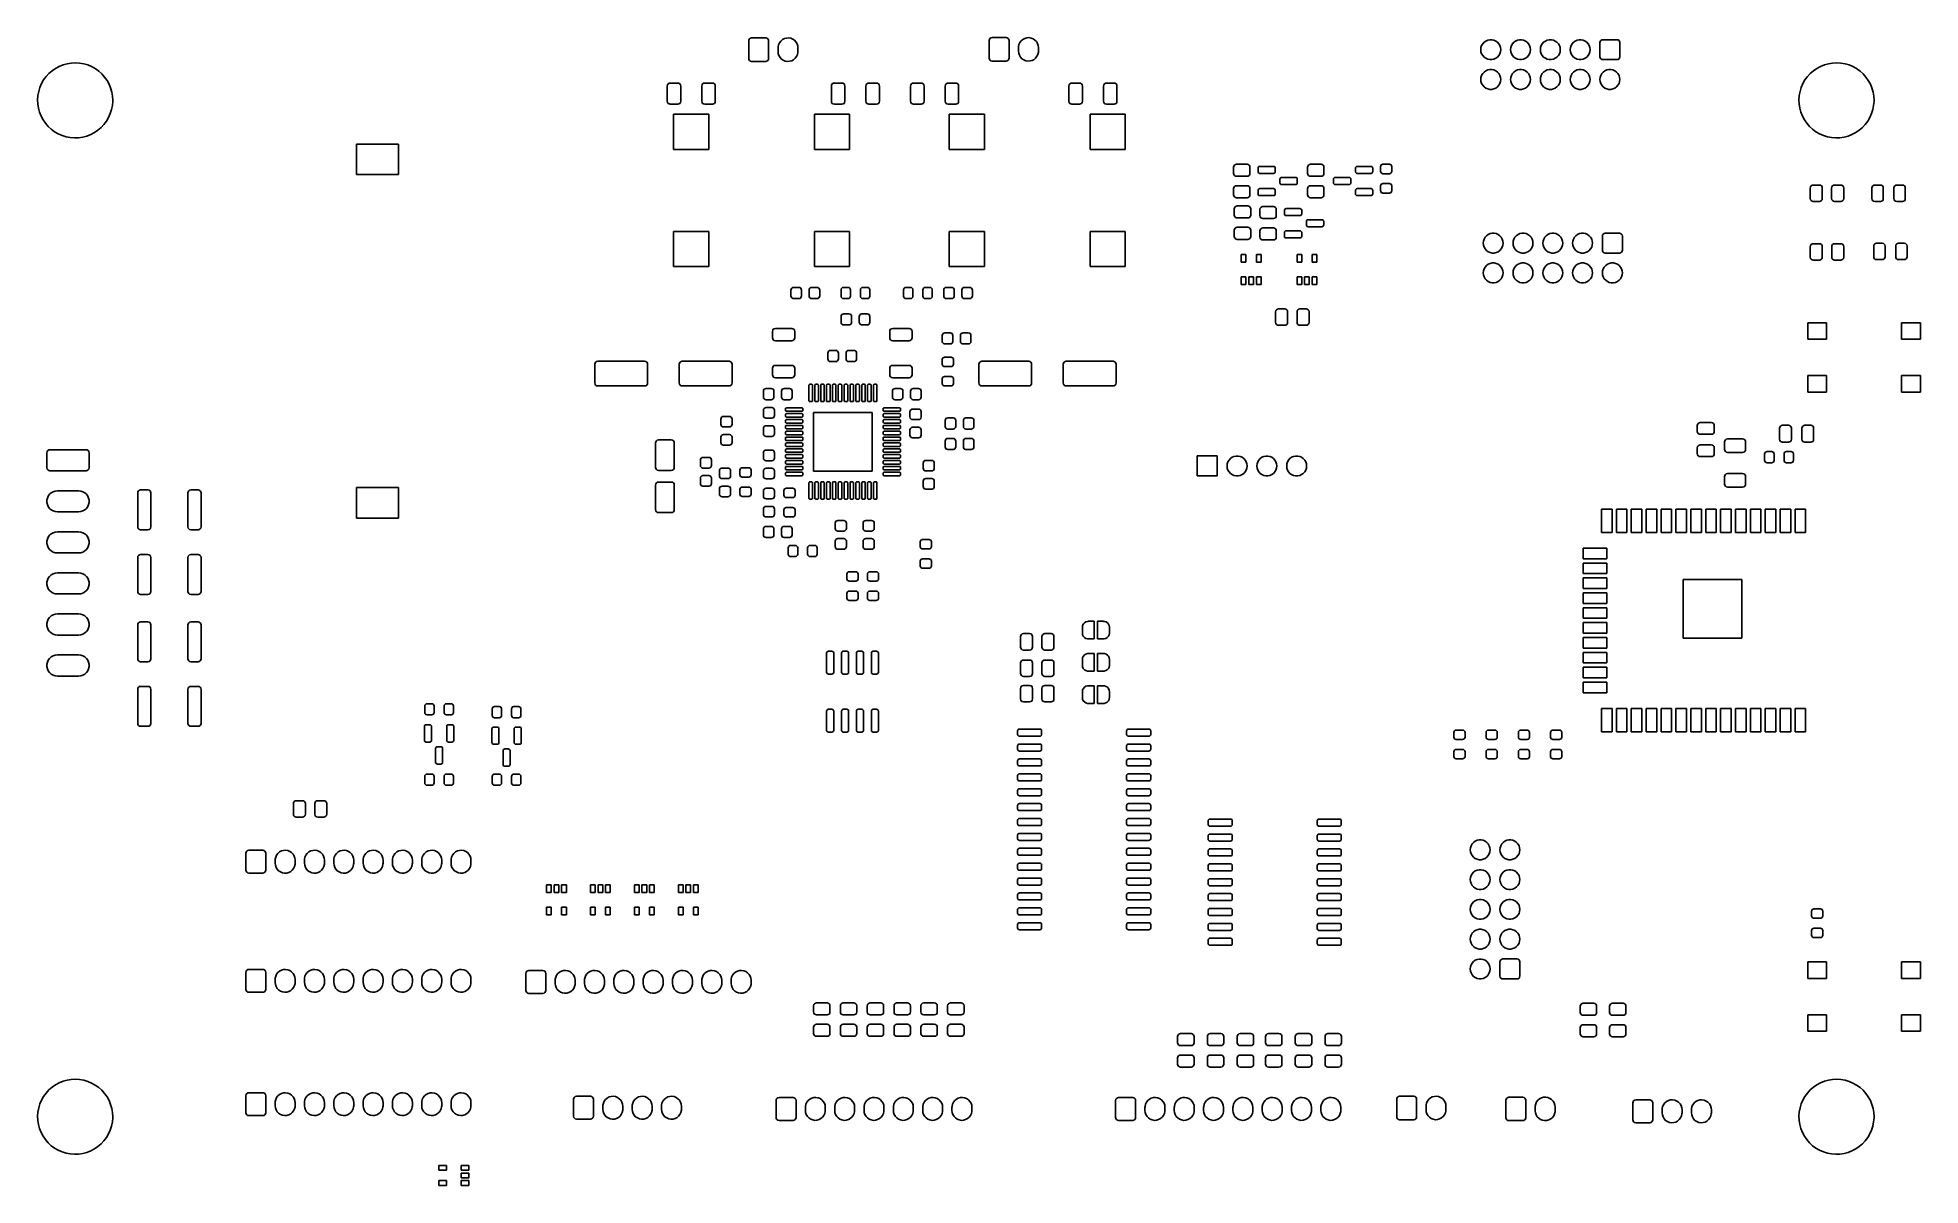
# Model space of a CAD drawing. Extents: x 2.07 to 8.39, y -4.84 to -0.98.
import ezdxf

# ---------------------------------------------------------------- set-up
doc = ezdxf.new("R2010")
doc.units = 0
doc.header["$MEASUREMENT"] = 0
doc.layers.add('BLACK', color=7, linetype='CONTINUOUS')

msp = doc.modelspace()

# ---------------------------------------------------------------- linework, layer by layer
at = {"layer": 'BLACK', "linetype": 'CONTINUOUS'}
for p, q in [((4.45472, -0.99409), (4.45547, -0.99033)), ((4.45472, -1.05315), (4.45472, -0.99409)), ((4.45547, -0.99033), (4.45761, -0.98713)), ((4.45761, -0.98713), (4.4608, -0.985)), ((4.4608, -0.985), (4.46457, -0.98425)), ((4.46457, -0.98425), (4.51181, -0.98425)), ((4.51181, -0.98425), (4.51558, -0.985)), ((4.51558, -0.985), (4.51877, -0.98713)), ((4.51877, -0.98713), (4.5209, -0.99033)), ((4.5209, -0.99033), (4.52165, -0.99409)), ((4.52165, -0.99409), (4.52165, -1.05315)), ((4.55336, -1.01399), (4.55493, -1.00693)), ((4.55493, -1.00693), (4.55799, -1.00038)), ((4.55799, -1.00038), (4.56238, -0.99464)), ((4.56238, -0.99464), (4.5679, -0.98997)), ((4.5679, -0.98997), (4.5743, -0.9866)), ((4.5743, -0.9866), (4.58126, -0.98468)), ((4.58126, -0.98468), (4.58848, -0.9843)), ((4.58848, -0.9843), (4.59561, -0.98549)), ((4.59561, -0.98549), (4.60232, -0.98817)), ((4.60232, -0.98817), (4.6083, -0.99223)), ((4.6083, -0.99223), (4.61327, -0.99748)), ((4.61327, -0.99748), (4.61699, -1.00368)), ((4.61699, -1.00368), (4.6193, -1.01053)), ((4.6193, -1.01053), (4.62008, -1.01772)), ((5.26181, -0.99311), (5.26256, -0.98934)), ((5.26181, -1.05217), (5.26181, -0.99311)), ((5.26256, -0.98934), (5.26469, -0.98615)), ((5.26469, -0.98615), (5.26789, -0.98402)), ((5.26789, -0.98402), (5.27165, -0.98327)), ((5.27165, -0.98327), (5.3189, -0.98327)), ((5.3189, -0.98327), (5.32266, -0.98402)), ((5.32266, -0.98402), (5.32586, -0.98615)), ((5.32586, -0.98615), (5.32799, -0.98934)), ((5.32799, -0.98934), (5.32874, -0.99311)), ((5.32874, -0.99311), (5.32874, -1.05217)), ((5.36044, -1.013), (5.36202, -1.00595)), ((5.36202, -1.00595), (5.36508, -0.9994)), ((5.36508, -0.9994), (5.36947, -0.99365)), ((5.36947, -0.99365), (5.37499, -0.98899)), ((5.37499, -0.98899), (5.38138, -0.98562)), ((5.38138, -0.98562), (5.38835, -0.9837)), ((5.38835, -0.9837), (5.39557, -0.98332)), ((5.39557, -0.98332), (5.4027, -0.9845)), ((5.4027, -0.9845), (5.40941, -0.98718)), ((5.40941, -0.98718), (5.41539, -0.99125)), ((5.41539, -0.99125), (5.42036, -0.9965)), ((5.42036, -0.9965), (5.42408, -1.0027)), ((5.42408, -1.0027), (5.42638, -1.00955)), ((5.42638, -1.00955), (5.42717, -1.01673)), ((6.91294, -1.01657), (6.9151, -1.00991)), ((6.9151, -1.00991), (6.9186, -1.00385)), ((6.9186, -1.00385), (6.92328, -0.99865)), ((6.92328, -0.99865), (6.92894, -0.99454)), ((6.92894, -0.99454), (6.93533, -0.9917)), ((6.93533, -0.9917), (6.94217, -0.99024)), ((6.94217, -0.99024), (6.94917, -0.99024)), ((6.94917, -0.99024), (6.95601, -0.9917)), ((6.95601, -0.9917), (6.9624, -0.99454)), ((6.9624, -0.99454), (6.96806, -0.99865)), ((6.96806, -0.99865), (6.97274, -1.00385)), ((6.97274, -1.00385), (6.97624, -1.00991)), ((6.97624, -1.00991), (6.9784, -1.01657)), ((7.01294, -1.01657), (7.0151, -1.00991)), ((7.0151, -1.00991), (7.0186, -1.00385)), ((7.0186, -1.00385), (7.02328, -0.99865)), ((7.02328, -0.99865), (7.02894, -0.99454)), ((7.02894, -0.99454), (7.03533, -0.9917)), ((7.03533, -0.9917), (7.04217, -0.99024)), ((7.04217, -0.99024), (7.04917, -0.99024)), ((7.04917, -0.99024), (7.05601, -0.9917)), ((7.05601, -0.9917), (7.0624, -0.99454)), ((7.0624, -0.99454), (7.06806, -0.99865)), ((7.06806, -0.99865), (7.07274, -1.00385)), ((7.07274, -1.00385), (7.07624, -1.00991)), ((7.07624, -1.00991), (7.0784, -1.01657)), ((7.11294, -1.01657), (7.1151, -1.00991)), ((7.1151, -1.00991), (7.1186, -1.00385)), ((7.1186, -1.00385), (7.12328, -0.99865)), ((7.12328, -0.99865), (7.12894, -0.99454)), ((7.12894, -0.99454), (7.13533, -0.9917)), ((7.13533, -0.9917), (7.14217, -0.99024)), ((7.14217, -0.99024), (7.14917, -0.99024)), ((7.14917, -0.99024), (7.15601, -0.9917)), ((7.15601, -0.9917), (7.1624, -0.99454)), ((7.1624, -0.99454), (7.16806, -0.99865)), ((7.16806, -0.99865), (7.17274, -1.00385)), ((7.17274, -1.00385), (7.17624, -1.00991)), ((7.17624, -1.00991), (7.1784, -1.01657)), ((7.21294, -1.01657), (7.2151, -1.00991)), ((7.2151, -1.00991), (7.2186, -1.00385)), ((7.2186, -1.00385), (7.22328, -0.99865)), ((7.22328, -0.99865), (7.22894, -0.99454)), ((7.22894, -0.99454), (7.23533, -0.9917)), ((7.23533, -0.9917), (7.24217, -0.99024)), ((7.24217, -0.99024), (7.24917, -0.99024)), ((7.24917, -0.99024), (7.25601, -0.9917)), ((7.25601, -0.9917), (7.2624, -0.99454)), ((7.2624, -0.99454), (7.26806, -0.99865)), ((7.26806, -0.99865), (7.27274, -1.00385)), ((7.27274, -1.00385), (7.27624, -1.00991)), ((7.27624, -1.00991), (7.2784, -1.01657)), ((7.3122, -0.9999), (7.31295, -0.99613)), ((7.3122, -1.04715), (7.3122, -0.9999)), ((7.31295, -0.99613), (7.31509, -0.99294)), ((7.31509, -0.99294), (7.31828, -0.99081)), ((7.31828, -0.99081), (7.32205, -0.99006)), ((7.32205, -0.99006), (7.36929, -0.99006)), ((7.36929, -0.99006), (7.37306, -0.99081)), ((7.37306, -0.99081), (7.37625, -0.99294)), ((7.37625, -0.99294), (7.37838, -0.99613)), ((7.37838, -0.99613), (7.37913, -0.9999)), ((7.37913, -0.9999), (7.37913, -1.04715)), ((2.1531, -1.07444), (2.16665, -1.07066)), ((2.16665, -1.07066), (2.18053, -1.06841)), ((2.18053, -1.06841), (2.19458, -1.06772)), ((2.19458, -1.06772), (2.20862, -1.0686)), ((2.20862, -1.0686), (2.22247, -1.07105)), ((2.22247, -1.07105), (2.23596, -1.07502)), ((4.45547, -1.05692), (4.45472, -1.05315)), ((4.45761, -1.06011), (4.45547, -1.05692)), ((4.4608, -1.06224), (4.45761, -1.06011)), ((4.46457, -1.06299), (4.4608, -1.06224)), ((4.51181, -1.06299), (4.46457, -1.06299)), ((4.51558, -1.06224), (4.51181, -1.06299)), ((4.51877, -1.06011), (4.51558, -1.06224)), ((4.5209, -1.05692), (4.51877, -1.06011)), ((4.52165, -1.05315), (4.5209, -1.05692)), ((4.55315, -1.01772), (4.55336, -1.01399)), ((4.55315, -1.02953), (4.55315, -1.01772)), ((4.55393, -1.03671), (4.55315, -1.02953)), ((4.55624, -1.04356), (4.55393, -1.03671)), ((4.55996, -1.04976), (4.55624, -1.04356)), ((4.56493, -1.05501), (4.55996, -1.04976)), ((4.5709, -1.05907), (4.56493, -1.05501)), ((4.57761, -1.06176), (4.5709, -1.05907)), ((4.58475, -1.06294), (4.57761, -1.06176)), ((4.59196, -1.06256), (4.58475, -1.06294)), ((4.59893, -1.06064), (4.59196, -1.06256)), ((4.60533, -1.05727), (4.59893, -1.06064)), ((4.61085, -1.05261), (4.60533, -1.05727)), ((4.61524, -1.04686), (4.61085, -1.05261)), ((4.61829, -1.04031), (4.61524, -1.04686)), ((4.61987, -1.03326), (4.61829, -1.04031)), ((4.62008, -1.02953), (4.61987, -1.03326)), ((4.62008, -1.01772), (4.62008, -1.02953)), ((5.26256, -1.05593), (5.26181, -1.05217)), ((5.26469, -1.05913), (5.26256, -1.05593)), ((5.26789, -1.06126), (5.26469, -1.05913)), ((5.27165, -1.06201), (5.26789, -1.06126)), ((5.3189, -1.06201), (5.27165, -1.06201)), ((5.32266, -1.06126), (5.3189, -1.06201)), ((5.32586, -1.05913), (5.32266, -1.06126)), ((5.32799, -1.05593), (5.32586, -1.05913)), ((5.32874, -1.05217), (5.32799, -1.05593)), ((5.36024, -1.01673), (5.36044, -1.013)), ((5.36024, -1.02854), (5.36024, -1.01673)), ((5.36102, -1.03573), (5.36024, -1.02854)), ((5.36332, -1.04258), (5.36102, -1.03573)), ((5.36705, -1.04878), (5.36332, -1.04258)), ((5.37201, -1.05403), (5.36705, -1.04878)), ((5.37799, -1.05809), (5.37201, -1.05403)), ((5.3847, -1.06078), (5.37799, -1.05809)), ((5.39183, -1.06196), (5.3847, -1.06078)), ((5.39905, -1.06158), (5.39183, -1.06196)), ((5.40602, -1.05966), (5.39905, -1.06158)), ((5.41241, -1.05629), (5.40602, -1.05966)), ((5.41793, -1.05162), (5.41241, -1.05629)), ((5.42233, -1.04588), (5.41793, -1.05162)), ((5.42538, -1.03933), (5.42233, -1.04588)), ((5.42696, -1.03227), (5.42538, -1.03933)), ((5.42717, -1.02854), (5.42696, -1.03227)), ((5.42717, -1.01673), (5.42717, -1.02854)), ((6.9122, -1.02352), (6.91294, -1.01657)), ((6.91294, -1.03048), (6.9122, -1.02352)), ((6.9151, -1.03713), (6.91294, -1.03048)), ((6.9186, -1.04319), (6.9151, -1.03713)), ((6.92328, -1.04839), (6.9186, -1.04319)), ((6.92894, -1.0525), (6.92328, -1.04839)), ((6.93533, -1.05535), (6.92894, -1.0525)), ((6.94217, -1.0568), (6.93533, -1.05535)), ((6.94917, -1.0568), (6.94217, -1.0568)), ((6.95601, -1.05535), (6.94917, -1.0568)), ((6.9624, -1.0525), (6.95601, -1.05535)), ((6.96806, -1.04839), (6.9624, -1.0525)), ((6.97274, -1.04319), (6.96806, -1.04839)), ((6.97624, -1.03713), (6.97274, -1.04319)), ((6.9784, -1.03048), (6.97624, -1.03713)), ((6.9784, -1.01657), (6.97913, -1.02352)), ((6.97913, -1.02352), (6.9784, -1.03048)), ((7.0122, -1.02352), (7.01294, -1.01657)), ((7.01294, -1.03048), (7.0122, -1.02352)), ((7.0151, -1.03713), (7.01294, -1.03048)), ((7.0186, -1.04319), (7.0151, -1.03713)), ((7.02328, -1.04839), (7.0186, -1.04319)), ((7.02894, -1.0525), (7.02328, -1.04839)), ((7.03533, -1.05535), (7.02894, -1.0525)), ((7.04217, -1.0568), (7.03533, -1.05535)), ((7.04917, -1.0568), (7.04217, -1.0568)), ((7.05601, -1.05535), (7.04917, -1.0568)), ((7.0624, -1.0525), (7.05601, -1.05535)), ((7.06806, -1.04839), (7.0624, -1.0525)), ((7.07274, -1.04319), (7.06806, -1.04839)), ((7.07624, -1.03713), (7.07274, -1.04319)), ((7.0784, -1.03048), (7.07624, -1.03713)), ((7.0784, -1.01657), (7.07913, -1.02352)), ((7.07913, -1.02352), (7.0784, -1.03048)), ((7.1122, -1.02352), (7.11294, -1.01657)), ((7.11294, -1.03048), (7.1122, -1.02352)), ((7.1151, -1.03713), (7.11294, -1.03048)), ((7.1186, -1.04319), (7.1151, -1.03713)), ((7.12328, -1.04839), (7.1186, -1.04319)), ((7.12894, -1.0525), (7.12328, -1.04839)), ((7.13533, -1.05535), (7.12894, -1.0525)), ((7.14217, -1.0568), (7.13533, -1.05535)), ((7.14917, -1.0568), (7.14217, -1.0568)), ((7.15601, -1.05535), (7.14917, -1.0568)), ((7.1624, -1.0525), (7.15601, -1.05535)), ((7.16806, -1.04839), (7.1624, -1.0525)), ((7.17274, -1.04319), (7.16806, -1.04839)), ((7.17624, -1.03713), (7.17274, -1.04319)), ((7.1784, -1.03048), (7.17624, -1.03713)), ((7.1784, -1.01657), (7.17913, -1.02352)), ((7.17913, -1.02352), (7.1784, -1.03048)), ((7.2122, -1.02352), (7.21294, -1.01657)), ((7.21294, -1.03048), (7.2122, -1.02352)), ((7.2151, -1.03713), (7.21294, -1.03048)), ((7.2186, -1.04319), (7.2151, -1.03713)), ((7.22328, -1.04839), (7.2186, -1.04319)), ((7.22894, -1.0525), (7.22328, -1.04839)), ((7.23533, -1.05535), (7.22894, -1.0525)), ((7.24217, -1.0568), (7.23533, -1.05535)), ((7.24917, -1.0568), (7.24217, -1.0568)), ((7.25601, -1.05535), (7.24917, -1.0568)), ((7.2624, -1.0525), (7.25601, -1.05535)), ((7.26806, -1.04839), (7.2624, -1.0525)), ((7.27274, -1.04319), (7.26806, -1.04839)), ((7.27624, -1.03713), (7.27274, -1.04319)), ((7.2784, -1.03048), (7.27624, -1.03713)), ((7.2784, -1.01657), (7.27913, -1.02352)), ((7.27913, -1.02352), (7.2784, -1.03048)), ((7.31295, -1.05091), (7.3122, -1.04715)), ((7.31509, -1.05411), (7.31295, -1.05091)), ((7.31828, -1.05624), (7.31509, -1.05411)), ((7.32205, -1.05699), (7.31828, -1.05624)), ((7.36929, -1.05699), (7.32205, -1.05699)), ((7.37306, -1.05624), (7.36929, -1.05699)), ((7.37625, -1.05411), (7.37306, -1.05624)), ((7.37838, -1.05091), (7.37625, -1.05411)), ((7.37913, -1.04715), (7.37838, -1.05091)), ((8.0657, -1.07444), (8.07925, -1.07066)), ((8.07925, -1.07066), (8.09313, -1.06841)), ((8.09313, -1.06841), (8.10718, -1.06772)), ((8.10718, -1.06772), (8.12122, -1.0686)), ((8.12122, -1.0686), (8.13507, -1.07105)), ((8.13507, -1.07105), (8.14856, -1.07502)), ((2.08086, -1.13768), (2.0878, -1.12545)), ((2.0878, -1.12545), (2.09607, -1.11408)), ((2.09607, -1.11408), (2.10555, -1.10369)), ((2.10555, -1.10369), (2.11614, -1.09442)), ((2.11614, -1.09442), (2.12769, -1.0864)), ((2.12769, -1.0864), (2.14006, -1.07971)), ((2.14006, -1.07971), (2.1531, -1.07444)), ((2.23596, -1.07502), (2.24893, -1.08047)), ((2.24893, -1.08047), (2.26121, -1.08733)), ((2.26121, -1.08733), (2.27264, -1.09552)), ((2.27264, -1.09552), (2.2831, -1.10493)), ((2.2831, -1.10493), (2.29243, -1.11545)), ((2.29243, -1.11545), (2.30054, -1.12694)), ((2.30054, -1.12694), (2.30732, -1.13926)), ((4.18399, -1.13871), (4.18718, -1.13658)), ((4.18718, -1.13658), (4.19094, -1.13583)), ((4.19094, -1.13583), (4.21654, -1.13583)), ((4.21654, -1.13583), (4.2203, -1.13658)), ((4.2203, -1.13658), (4.2235, -1.13871)), ((4.30013, -1.13871), (4.30332, -1.13658)), ((4.30332, -1.13658), (4.30709, -1.13583)), ((4.30709, -1.13583), (4.33268, -1.13583)), ((4.33268, -1.13583), (4.33644, -1.13658)), ((4.33644, -1.13658), (4.33964, -1.13871)), ((4.73517, -1.13871), (4.73836, -1.13658)), ((4.73836, -1.13658), (4.74213, -1.13583)), ((4.74213, -1.13583), (4.76772, -1.13583)), ((4.76772, -1.13583), (4.77148, -1.13658)), ((4.77148, -1.13658), (4.77468, -1.13871)), ((4.85131, -1.13871), (4.8545, -1.13658)), ((4.8545, -1.13658), (4.85827, -1.13583)), ((4.85827, -1.13583), (4.88386, -1.13583)), ((4.88386, -1.13583), (4.88762, -1.13658)), ((4.88762, -1.13658), (4.89082, -1.13871)), ((5.00091, -1.13871), (5.00411, -1.13658)), ((5.00411, -1.13658), (5.00787, -1.13583)), ((5.00787, -1.13583), (5.03346, -1.13583)), ((5.03346, -1.13583), (5.03723, -1.13658)), ((5.03723, -1.13658), (5.04042, -1.13871)), ((5.11706, -1.13871), (5.12025, -1.13658)), ((5.12025, -1.13658), (5.12402, -1.13583)), ((5.12402, -1.13583), (5.14961, -1.13583)), ((5.14961, -1.13583), (5.15337, -1.13658)), ((5.15337, -1.13658), (5.15657, -1.13871)), ((5.53241, -1.13871), (5.5356, -1.13658)), ((5.5356, -1.13658), (5.53937, -1.13583)), ((5.53937, -1.13583), (5.56496, -1.13583)), ((5.56496, -1.13583), (5.56873, -1.13658)), ((5.56873, -1.13658), (5.57192, -1.13871)), ((5.64855, -1.13871), (5.65175, -1.13658)), ((5.65175, -1.13658), (5.65551, -1.13583)), ((5.65551, -1.13583), (5.6811, -1.13583)), ((5.6811, -1.13583), (5.68487, -1.13658)), ((5.68487, -1.13658), (5.68806, -1.13871)), ((6.9122, -1.12352), (6.91294, -1.11657)), ((6.91294, -1.13048), (6.9122, -1.12352)), ((6.91294, -1.11657), (6.9151, -1.10991)), ((6.9151, -1.13713), (6.91294, -1.13048)), ((6.9151, -1.10991), (6.9186, -1.10385)), ((6.9186, -1.14319), (6.9151, -1.13713)), ((6.9186, -1.10385), (6.92328, -1.09865)), ((6.92328, -1.09865), (6.92894, -1.09454)), ((6.92894, -1.09454), (6.93533, -1.0917)), ((6.93533, -1.0917), (6.94217, -1.09024)), ((6.94217, -1.09024), (6.94917, -1.09024)), ((6.94917, -1.09024), (6.95601, -1.0917)), ((6.95601, -1.0917), (6.9624, -1.09454)), ((6.9624, -1.09454), (6.96806, -1.09865)), ((6.96806, -1.09865), (6.97274, -1.10385)), ((6.97274, -1.10385), (6.97624, -1.10991)), ((6.97624, -1.13713), (6.97274, -1.14319)), ((6.97624, -1.10991), (6.9784, -1.11657)), ((6.9784, -1.13048), (6.97624, -1.13713)), ((6.9784, -1.11657), (6.97913, -1.12352)), ((6.97913, -1.12352), (6.9784, -1.13048)), ((7.0122, -1.12352), (7.01294, -1.11657)), ((7.01294, -1.13048), (7.0122, -1.12352)), ((7.01294, -1.11657), (7.0151, -1.10991)), ((7.0151, -1.13713), (7.01294, -1.13048)), ((7.0151, -1.10991), (7.0186, -1.10385)), ((7.0186, -1.14319), (7.0151, -1.13713)), ((7.0186, -1.10385), (7.02328, -1.09865)), ((7.02328, -1.09865), (7.02894, -1.09454)), ((7.02894, -1.09454), (7.03533, -1.0917)), ((7.03533, -1.0917), (7.04217, -1.09024)), ((7.04217, -1.09024), (7.04917, -1.09024)), ((7.04917, -1.09024), (7.05601, -1.0917)), ((7.05601, -1.0917), (7.0624, -1.09454)), ((7.0624, -1.09454), (7.06806, -1.09865)), ((7.06806, -1.09865), (7.07274, -1.10385)), ((7.07274, -1.10385), (7.07624, -1.10991)), ((7.07624, -1.13713), (7.07274, -1.14319)), ((7.07624, -1.10991), (7.0784, -1.11657)), ((7.0784, -1.13048), (7.07624, -1.13713)), ((7.0784, -1.11657), (7.07913, -1.12352)), ((7.07913, -1.12352), (7.0784, -1.13048)), ((7.1122, -1.12352), (7.11294, -1.11657)), ((7.11294, -1.13048), (7.1122, -1.12352)), ((7.11294, -1.11657), (7.1151, -1.10991)), ((7.1151, -1.13713), (7.11294, -1.13048)), ((7.1151, -1.10991), (7.1186, -1.10385)), ((7.1186, -1.14319), (7.1151, -1.13713)), ((7.1186, -1.10385), (7.12328, -1.09865)), ((7.12328, -1.09865), (7.12894, -1.09454)), ((7.12894, -1.09454), (7.13533, -1.0917)), ((7.13533, -1.0917), (7.14217, -1.09024)), ((7.14217, -1.09024), (7.14917, -1.09024)), ((7.14917, -1.09024), (7.15601, -1.0917)), ((7.15601, -1.0917), (7.1624, -1.09454)), ((7.1624, -1.09454), (7.16806, -1.09865)), ((7.16806, -1.09865), (7.17274, -1.10385)), ((7.17274, -1.10385), (7.17624, -1.10991)), ((7.17624, -1.13713), (7.17274, -1.14319)), ((7.17624, -1.10991), (7.1784, -1.11657)), ((7.1784, -1.13048), (7.17624, -1.13713)), ((7.1784, -1.11657), (7.17913, -1.12352)), ((7.17913, -1.12352), (7.1784, -1.13048)), ((7.2122, -1.12352), (7.21294, -1.11657)), ((7.21294, -1.13048), (7.2122, -1.12352)), ((7.21294, -1.11657), (7.2151, -1.10991)), ((7.2151, -1.13713), (7.21294, -1.13048)), ((7.2151, -1.10991), (7.2186, -1.10385)), ((7.2186, -1.14319), (7.2151, -1.13713)), ((7.2186, -1.10385), (7.22328, -1.09865)), ((7.22328, -1.09865), (7.22894, -1.09454)), ((7.22894, -1.09454), (7.23533, -1.0917)), ((7.23533, -1.0917), (7.24217, -1.09024)), ((7.24217, -1.09024), (7.24917, -1.09024)), ((7.24917, -1.09024), (7.25601, -1.0917)), ((7.25601, -1.0917), (7.2624, -1.09454)), ((7.2624, -1.09454), (7.26806, -1.09865)), ((7.26806, -1.09865), (7.27274, -1.10385)), ((7.27274, -1.10385), (7.27624, -1.10991)), ((7.27624, -1.13713), (7.27274, -1.14319)), ((7.27624, -1.10991), (7.2784, -1.11657)), ((7.2784, -1.13048), (7.27624, -1.13713)), ((7.2784, -1.11657), (7.27913, -1.12352)), ((7.27913, -1.12352), (7.2784, -1.13048)), ((7.3122, -1.12352), (7.31294, -1.11657)), ((7.31294, -1.13048), (7.3122, -1.12352)), ((7.31294, -1.11657), (7.3151, -1.10991)), ((7.3151, -1.13713), (7.31294, -1.13048)), ((7.3151, -1.10991), (7.3186, -1.10385)), ((7.3186, -1.14319), (7.3151, -1.13713)), ((7.3186, -1.10385), (7.32328, -1.09865)), ((7.32328, -1.09865), (7.32894, -1.09454)), ((7.32894, -1.09454), (7.33533, -1.0917)), ((7.33533, -1.0917), (7.34217, -1.09024)), ((7.34217, -1.09024), (7.34917, -1.09024)), ((7.34917, -1.09024), (7.35601, -1.0917)), ((7.35601, -1.0917), (7.3624, -1.09454)), ((7.3624, -1.09454), (7.36806, -1.09865)), ((7.36806, -1.09865), (7.37274, -1.10385)), ((7.37274, -1.10385), (7.37624, -1.10991)), ((7.37624, -1.13713), (7.37274, -1.14319)), ((7.37624, -1.10991), (7.3784, -1.11657)), ((7.3784, -1.13048), (7.37624, -1.13713)), ((7.3784, -1.11657), (7.37913, -1.12352)), ((7.37913, -1.12352), (7.3784, -1.13048)), ((7.99345, -1.13768), (8.0004, -1.12545)), ((8.0004, -1.12545), (8.00867, -1.11408)), ((8.00867, -1.11408), (8.01815, -1.10369)), ((8.01815, -1.10369), (8.02874, -1.09442)), ((8.02874, -1.09442), (8.04029, -1.0864)), ((8.04029, -1.0864), (8.05266, -1.07971)), ((8.05266, -1.07971), (8.0657, -1.07444)), ((8.14856, -1.07502), (8.16153, -1.08047)), ((8.16153, -1.08047), (8.1738, -1.08733)), ((8.1738, -1.08733), (8.18524, -1.09552)), ((8.18524, -1.09552), (8.19569, -1.10493)), ((8.19569, -1.10493), (8.20503, -1.11545)), ((8.20503, -1.11545), (8.21314, -1.12694)), ((8.21314, -1.12694), (8.21992, -1.13926)), ((2.06773, -1.19194), (2.06871, -1.17791)), ((2.06832, -1.20599), (2.06773, -1.19194)), ((2.06871, -1.17791), (2.07125, -1.16408)), ((2.07125, -1.16408), (2.07531, -1.15061)), ((2.07531, -1.15061), (2.08086, -1.13768)), ((2.30732, -1.13926), (2.31268, -1.15227)), ((2.31268, -1.15227), (2.31655, -1.16579)), ((2.31655, -1.16579), (2.3189, -1.17966)), ((2.31964, -1.19722), (2.31846, -1.21123)), ((2.3189, -1.17966), (2.31969, -1.1937)), ((2.31969, -1.1937), (2.31964, -1.19722)), ((4.1811, -1.14567), (4.18185, -1.1419)), ((4.1811, -1.19685), (4.1811, -1.14567)), ((4.18185, -1.20062), (4.1811, -1.19685)), ((4.18185, -1.1419), (4.18399, -1.13871)), ((4.18399, -1.20381), (4.18185, -1.20062)), ((4.2235, -1.13871), (4.22563, -1.1419)), ((4.22563, -1.20062), (4.2235, -1.20381)), ((4.22563, -1.1419), (4.22638, -1.14567)), ((4.22638, -1.19685), (4.22563, -1.20062)), ((4.22638, -1.14567), (4.22638, -1.19685)), ((4.29724, -1.14567), (4.29799, -1.1419)), ((4.29724, -1.19685), (4.29724, -1.14567)), ((4.29799, -1.20062), (4.29724, -1.19685)), ((4.29799, -1.1419), (4.30013, -1.13871)), ((4.30013, -1.20381), (4.29799, -1.20062)), ((4.33964, -1.13871), (4.34177, -1.1419)), ((4.34177, -1.20062), (4.33964, -1.20381)), ((4.34177, -1.1419), (4.34252, -1.14567)), ((4.34252, -1.19685), (4.34177, -1.20062)), ((4.34252, -1.14567), (4.34252, -1.19685)), ((4.73228, -1.14567), (4.73303, -1.1419)), ((4.73228, -1.19685), (4.73228, -1.14567)), ((4.73303, -1.20062), (4.73228, -1.19685)), ((4.73303, -1.1419), (4.73517, -1.13871)), ((4.73517, -1.20381), (4.73303, -1.20062)), ((4.77468, -1.13871), (4.77681, -1.1419)), ((4.77681, -1.20062), (4.77468, -1.20381)), ((4.77681, -1.1419), (4.77756, -1.14567)), ((4.77756, -1.19685), (4.77681, -1.20062)), ((4.77756, -1.14567), (4.77756, -1.19685)), ((4.84843, -1.14567), (4.84917, -1.1419)), ((4.84843, -1.19685), (4.84843, -1.14567)), ((4.84917, -1.20062), (4.84843, -1.19685)), ((4.84917, -1.1419), (4.85131, -1.13871)), ((4.85131, -1.20381), (4.84917, -1.20062)), ((4.89082, -1.13871), (4.89295, -1.1419)), ((4.89295, -1.20062), (4.89082, -1.20381)), ((4.89295, -1.1419), (4.8937, -1.14567)), ((4.8937, -1.19685), (4.89295, -1.20062)), ((4.8937, -1.14567), (4.8937, -1.19685)), ((4.99803, -1.14567), (4.99878, -1.1419)), ((4.99803, -1.19685), (4.99803, -1.14567)), ((4.99878, -1.20062), (4.99803, -1.19685)), ((4.99878, -1.1419), (5.00091, -1.13871)), ((5.00091, -1.20381), (4.99878, -1.20062)), ((5.04042, -1.13871), (5.04256, -1.1419)), ((5.04256, -1.20062), (5.04042, -1.20381)), ((5.04256, -1.1419), (5.04331, -1.14567)), ((5.04331, -1.19685), (5.04256, -1.20062)), ((5.04331, -1.14567), (5.04331, -1.19685)), ((5.11417, -1.14567), (5.11492, -1.1419)), ((5.11417, -1.19685), (5.11417, -1.14567)), ((5.11492, -1.20062), (5.11417, -1.19685)), ((5.11492, -1.1419), (5.11706, -1.13871)), ((5.11706, -1.20381), (5.11492, -1.20062)), ((5.15657, -1.13871), (5.1587, -1.1419)), ((5.1587, -1.20062), (5.15657, -1.20381)), ((5.1587, -1.1419), (5.15945, -1.14567)), ((5.15945, -1.19685), (5.1587, -1.20062)), ((5.15945, -1.14567), (5.15945, -1.19685)), ((5.52953, -1.14567), (5.53028, -1.1419)), ((5.52953, -1.19685), (5.52953, -1.14567)), ((5.53028, -1.20062), (5.52953, -1.19685)), ((5.53028, -1.1419), (5.53241, -1.13871)), ((5.53241, -1.20381), (5.53028, -1.20062)), ((5.57192, -1.13871), (5.57405, -1.1419)), ((5.57405, -1.20062), (5.57192, -1.20381)), ((5.57405, -1.1419), (5.5748, -1.14567)), ((5.5748, -1.19685), (5.57405, -1.20062)), ((5.5748, -1.14567), (5.5748, -1.19685)), ((5.64567, -1.14567), (5.64642, -1.1419)), ((5.64567, -1.19685), (5.64567, -1.14567)), ((5.64642, -1.20062), (5.64567, -1.19685)), ((5.64642, -1.1419), (5.64855, -1.13871)), ((5.64855, -1.20381), (5.64642, -1.20062)), ((5.68806, -1.13871), (5.6902, -1.1419)), ((5.6902, -1.20062), (5.68806, -1.20381)), ((5.6902, -1.1419), (5.69094, -1.14567)), ((5.69094, -1.19685), (5.6902, -1.20062)), ((5.69094, -1.14567), (5.69094, -1.19685)), ((6.92328, -1.14839), (6.9186, -1.14319)), ((6.92894, -1.1525), (6.92328, -1.14839)), ((6.93533, -1.15535), (6.92894, -1.1525)), ((6.94217, -1.1568), (6.93533, -1.15535)), ((6.94917, -1.1568), (6.94217, -1.1568)), ((6.95601, -1.15535), (6.94917, -1.1568)), ((6.9624, -1.1525), (6.95601, -1.15535)), ((6.96806, -1.14839), (6.9624, -1.1525)), ((6.97274, -1.14319), (6.96806, -1.14839)), ((7.02328, -1.14839), (7.0186, -1.14319)), ((7.02894, -1.1525), (7.02328, -1.14839)), ((7.03533, -1.15535), (7.02894, -1.1525)), ((7.04217, -1.1568), (7.03533, -1.15535)), ((7.04917, -1.1568), (7.04217, -1.1568)), ((7.05601, -1.15535), (7.04917, -1.1568)), ((7.0624, -1.1525), (7.05601, -1.15535)), ((7.06806, -1.14839), (7.0624, -1.1525)), ((7.07274, -1.14319), (7.06806, -1.14839)), ((7.12328, -1.14839), (7.1186, -1.14319)), ((7.12894, -1.1525), (7.12328, -1.14839)), ((7.13533, -1.15535), (7.12894, -1.1525)), ((7.14217, -1.1568), (7.13533, -1.15535)), ((7.14917, -1.1568), (7.14217, -1.1568)), ((7.15601, -1.15535), (7.14917, -1.1568)), ((7.1624, -1.1525), (7.15601, -1.15535)), ((7.16806, -1.14839), (7.1624, -1.1525)), ((7.17274, -1.14319), (7.16806, -1.14839)), ((7.22328, -1.14839), (7.2186, -1.14319)), ((7.22894, -1.1525), (7.22328, -1.14839)), ((7.23533, -1.15535), (7.22894, -1.1525)), ((7.24217, -1.1568), (7.23533, -1.15535)), ((7.24917, -1.1568), (7.24217, -1.1568)), ((7.25601, -1.15535), (7.24917, -1.1568)), ((7.2624, -1.1525), (7.25601, -1.15535)), ((7.26806, -1.14839), (7.2624, -1.1525)), ((7.27274, -1.14319), (7.26806, -1.14839)), ((7.32328, -1.14839), (7.3186, -1.14319)), ((7.32894, -1.1525), (7.32328, -1.14839)), ((7.33533, -1.15535), (7.32894, -1.1525)), ((7.34217, -1.1568), (7.33533, -1.15535)), ((7.34917, -1.1568), (7.34217, -1.1568)), ((7.35601, -1.15535), (7.34917, -1.1568)), ((7.3624, -1.1525), (7.35601, -1.15535)), ((7.36806, -1.14839), (7.3624, -1.1525)), ((7.37274, -1.14319), (7.36806, -1.14839)), ((7.98033, -1.19194), (7.98131, -1.17791)), ((7.98092, -1.20599), (7.98033, -1.19194)), ((7.98131, -1.17791), (7.98385, -1.16408)), ((7.98385, -1.16408), (7.98791, -1.15061)), ((7.98791, -1.15061), (7.99345, -1.13768)), ((8.21992, -1.13926), (8.22528, -1.15227)), ((8.22528, -1.15227), (8.22915, -1.16579)), ((8.22915, -1.16579), (8.2315, -1.17966)), ((8.23223, -1.19722), (8.23106, -1.21123)), ((8.2315, -1.17966), (8.23228, -1.1937)), ((8.23228, -1.1937), (8.23223, -1.19722)), ((2.07047, -1.21989), (2.06832, -1.20599)), ((2.07416, -1.23347), (2.07047, -1.21989)), ((2.07934, -1.24655), (2.07416, -1.23347)), ((2.08594, -1.25896), (2.07934, -1.24655)), ((2.09388, -1.27057), (2.08594, -1.25896)), ((2.29864, -1.26342), (2.29021, -1.27468)), ((2.30575, -1.25129), (2.29864, -1.26342)), ((2.31147, -1.23844), (2.30575, -1.25129)), ((2.31573, -1.22503), (2.31147, -1.23844)), ((2.31846, -1.21123), (2.31573, -1.22503)), ((4.18718, -1.20594), (4.18399, -1.20381)), ((4.19094, -1.20669), (4.18718, -1.20594)), ((4.21654, -1.20669), (4.19094, -1.20669)), ((4.20276, -1.35827), (4.20276, -1.24016)), ((4.20276, -1.24016), (4.32087, -1.24016)), ((4.2203, -1.20594), (4.21654, -1.20669)), ((4.2235, -1.20381), (4.2203, -1.20594)), ((4.30332, -1.20594), (4.30013, -1.20381)), ((4.30709, -1.20669), (4.30332, -1.20594)), ((4.33268, -1.20669), (4.30709, -1.20669)), ((4.32087, -1.24016), (4.32087, -1.35827)), ((4.33644, -1.20594), (4.33268, -1.20669)), ((4.33964, -1.20381), (4.33644, -1.20594)), ((4.6752, -1.35827), (4.6752, -1.24016)), ((4.6752, -1.24016), (4.79331, -1.24016)), ((4.73836, -1.20594), (4.73517, -1.20381)), ((4.74213, -1.20669), (4.73836, -1.20594)), ((4.76772, -1.20669), (4.74213, -1.20669)), ((4.77148, -1.20594), (4.76772, -1.20669)), ((4.77468, -1.20381), (4.77148, -1.20594)), ((4.79331, -1.24016), (4.79331, -1.35827)), ((4.8545, -1.20594), (4.85131, -1.20381)), ((4.85827, -1.20669), (4.8545, -1.20594)), ((4.88386, -1.20669), (4.85827, -1.20669)), ((4.88762, -1.20594), (4.88386, -1.20669)), ((4.89082, -1.20381), (4.88762, -1.20594)), ((5.00411, -1.20594), (5.00091, -1.20381)), ((5.00787, -1.20669), (5.00411, -1.20594)), ((5.03346, -1.20669), (5.00787, -1.20669)), ((5.03723, -1.20594), (5.03346, -1.20669)), ((5.04042, -1.20381), (5.03723, -1.20594)), ((5.12025, -1.20594), (5.11706, -1.20381)), ((5.12402, -1.20669), (5.12025, -1.20594)), ((5.14961, -1.20669), (5.12402, -1.20669)), ((5.12795, -1.35827), (5.12795, -1.24016)), ((5.12795, -1.24016), (5.24606, -1.24016)), ((5.15337, -1.20594), (5.14961, -1.20669)), ((5.15657, -1.20381), (5.15337, -1.20594)), ((5.24606, -1.24016), (5.24606, -1.35827)), ((5.5356, -1.20594), (5.53241, -1.20381)), ((5.53937, -1.20669), (5.5356, -1.20594)), ((5.56496, -1.20669), (5.53937, -1.20669)), ((5.56873, -1.20594), (5.56496, -1.20669)), ((5.57192, -1.20381), (5.56873, -1.20594)), ((5.60039, -1.35827), (5.60039, -1.24016)), ((5.60039, -1.24016), (5.7185, -1.24016)), ((5.65175, -1.20594), (5.64855, -1.20381)), ((5.65551, -1.20669), (5.65175, -1.20594)), ((5.6811, -1.20669), (5.65551, -1.20669)), ((5.68487, -1.20594), (5.6811, -1.20669)), ((5.68806, -1.20381), (5.68487, -1.20594)), ((5.7185, -1.24016), (5.7185, -1.35827)), ((7.98307, -1.21989), (7.98092, -1.20599)), ((7.98676, -1.23347), (7.98307, -1.21989)), ((7.99193, -1.24655), (7.98676, -1.23347)), ((7.99854, -1.25896), (7.99193, -1.24655)), ((8.00648, -1.27057), (7.99854, -1.25896)), ((8.21123, -1.26342), (8.20281, -1.27468)), ((8.21835, -1.25129), (8.21123, -1.26342)), ((8.22407, -1.23844), (8.21835, -1.25129)), ((8.22833, -1.22503), (8.22407, -1.23844)), ((8.23106, -1.21123), (8.22833, -1.22503)), ((2.10308, -1.28122), (2.09388, -1.27057)), ((2.1134, -1.29077), (2.10308, -1.28122)), ((2.12472, -1.29912), (2.1134, -1.29077)), ((2.1369, -1.30615), (2.12472, -1.29912)), ((2.14979, -1.31178), (2.1369, -1.30615)), ((2.16322, -1.31594), (2.14979, -1.31178)), ((2.17704, -1.31858), (2.16322, -1.31594)), ((2.19106, -1.31966), (2.17704, -1.31858)), ((2.20512, -1.31917), (2.19106, -1.31966)), ((2.21903, -1.31711), (2.20512, -1.31917)), ((2.23263, -1.31352), (2.21903, -1.31711)), ((2.24575, -1.30843), (2.23263, -1.31352)), ((2.25821, -1.30192), (2.24575, -1.30843)), ((2.26987, -1.29405), (2.25821, -1.30192)), ((2.28058, -1.28494), (2.26987, -1.29405)), ((2.29021, -1.27468), (2.28058, -1.28494)), ((8.01567, -1.28122), (8.00648, -1.27057)), ((8.02599, -1.29077), (8.01567, -1.28122)), ((8.03731, -1.29912), (8.02599, -1.29077)), ((8.0495, -1.30615), (8.03731, -1.29912)), ((8.06238, -1.31178), (8.0495, -1.30615)), ((8.07582, -1.31594), (8.06238, -1.31178)), ((8.08964, -1.31858), (8.07582, -1.31594)), ((8.10366, -1.31966), (8.08964, -1.31858)), ((8.11772, -1.31917), (8.10366, -1.31966)), ((8.13163, -1.31711), (8.11772, -1.31917)), ((8.14523, -1.31352), (8.13163, -1.31711)), ((8.15834, -1.30843), (8.14523, -1.31352)), ((8.17081, -1.30192), (8.15834, -1.30843)), ((8.18247, -1.29405), (8.17081, -1.30192)), ((8.19318, -1.28494), (8.18247, -1.29405)), ((8.20281, -1.27468), (8.19318, -1.28494)), ((3.1378, -1.44291), (3.1378, -1.34055)), ((3.1378, -1.34055), (3.27953, -1.34055)), ((3.27953, -1.34055), (3.27953, -1.44291)), ((4.32087, -1.35827), (4.20276, -1.35827)), ((4.79331, -1.35827), (4.6752, -1.35827)), ((5.24606, -1.35827), (5.12795, -1.35827)), ((5.7185, -1.35827), (5.60039, -1.35827)), ((3.27953, -1.44291), (3.1378, -1.44291)), ((6.08219, -1.41831), (6.08293, -1.41454)), ((6.08219, -1.43898), (6.08219, -1.41831)), ((6.08293, -1.44274), (6.08219, -1.43898)), ((6.08293, -1.41454), (6.08507, -1.41135)), ((6.08507, -1.44594), (6.08293, -1.44274)), ((6.08507, -1.41135), (6.08826, -1.40921)), ((6.08826, -1.44807), (6.08507, -1.44594)), ((6.08826, -1.40921), (6.09203, -1.40846)), ((6.09203, -1.44882), (6.08826, -1.44807)), ((6.09203, -1.40846), (6.12746, -1.40846)), ((6.12746, -1.44882), (6.09203, -1.44882)), ((6.12746, -1.40846), (6.13123, -1.40921)), ((6.13123, -1.44807), (6.12746, -1.44882)), ((6.13123, -1.40921), (6.13442, -1.41135)), ((6.13442, -1.44594), (6.13123, -1.44807)), ((6.13442, -1.41135), (6.13655, -1.41454)), ((6.13655, -1.44274), (6.13442, -1.44594)), ((6.13655, -1.41454), (6.1373, -1.41831)), ((6.1373, -1.43898), (6.13655, -1.44274)), ((6.1373, -1.41831), (6.1373, -1.43898)), ((6.16437, -1.42126), (6.16482, -1.419)), ((6.16437, -1.43307), (6.16437, -1.42126)), ((6.16482, -1.43533), (6.16437, -1.43307)), ((6.16482, -1.419), (6.1661, -1.41708)), ((6.1661, -1.43725), (6.16482, -1.43533)), ((6.1661, -1.41708), (6.16802, -1.4158)), ((6.16802, -1.43853), (6.1661, -1.43725)), ((6.16802, -1.4158), (6.17028, -1.41535)), ((6.17028, -1.43898), (6.16802, -1.43853)), ((6.17028, -1.41535), (6.21654, -1.41535)), ((6.21654, -1.43898), (6.17028, -1.43898)), ((6.21654, -1.41535), (6.2188, -1.4158)), ((6.2188, -1.43853), (6.21654, -1.43898)), ((6.2188, -1.4158), (6.22071, -1.41708)), ((6.22071, -1.43725), (6.2188, -1.43853)), ((6.22071, -1.41708), (6.22199, -1.419)), ((6.22199, -1.43533), (6.22071, -1.43725)), ((6.22199, -1.419), (6.22244, -1.42126)), ((6.22244, -1.43307), (6.22199, -1.43533)), ((6.22244, -1.42126), (6.22244, -1.43307)), ((6.23992, -1.45449), (6.24183, -1.45321)), ((6.24183, -1.45321), (6.24409, -1.45276)), ((6.24409, -1.45276), (6.29035, -1.45276)), ((6.29035, -1.45276), (6.29261, -1.45321)), ((6.29261, -1.45321), (6.29453, -1.45449)), ((6.33071, -1.41831), (6.33146, -1.41454)), ((6.33071, -1.43898), (6.33071, -1.41831)), ((6.33146, -1.44274), (6.33071, -1.43898)), ((6.33146, -1.41454), (6.33359, -1.41135)), ((6.33359, -1.44594), (6.33146, -1.44274)), ((6.33359, -1.41135), (6.33678, -1.40921)), ((6.33678, -1.44807), (6.33359, -1.44594)), ((6.33678, -1.40921), (6.34055, -1.40846)), ((6.34055, -1.44882), (6.33678, -1.44807)), ((6.34055, -1.40846), (6.37598, -1.40846)), ((6.37598, -1.44882), (6.34055, -1.44882)), ((6.37598, -1.40846), (6.37975, -1.40921)), ((6.37975, -1.44807), (6.37598, -1.44882)), ((6.37975, -1.40921), (6.38294, -1.41135)), ((6.38294, -1.44594), (6.37975, -1.44807)), ((6.38294, -1.41135), (6.38508, -1.41454)), ((6.38508, -1.44274), (6.38294, -1.44594)), ((6.38508, -1.41454), (6.38583, -1.41831)), ((6.38583, -1.43898), (6.38508, -1.44274)), ((6.38583, -1.41831), (6.38583, -1.43898)), ((6.41954, -1.45449), (6.42146, -1.45321)), ((6.42146, -1.45321), (6.42372, -1.45276)), ((6.42372, -1.45276), (6.46998, -1.45276)), ((6.46998, -1.45276), (6.47224, -1.45321)), ((6.47224, -1.45321), (6.47416, -1.45449)), ((6.49163, -1.42126), (6.49208, -1.419)), ((6.49163, -1.43307), (6.49163, -1.42126)), ((6.49208, -1.43533), (6.49163, -1.43307)), ((6.49208, -1.419), (6.49336, -1.41708)), ((6.49336, -1.43725), (6.49208, -1.43533)), ((6.49336, -1.41708), (6.49528, -1.4158)), ((6.49528, -1.43853), (6.49336, -1.43725)), ((6.49528, -1.4158), (6.49754, -1.41535)), ((6.49754, -1.43898), (6.49528, -1.43853)), ((6.49754, -1.41535), (6.5438, -1.41535)), ((6.5438, -1.43898), (6.49754, -1.43898)), ((6.5438, -1.41535), (6.54606, -1.4158)), ((6.54606, -1.43853), (6.5438, -1.43898)), ((6.54606, -1.4158), (6.54798, -1.41708)), ((6.54798, -1.43725), (6.54606, -1.43853)), ((6.54798, -1.41708), (6.54926, -1.419)), ((6.54926, -1.43533), (6.54798, -1.43725)), ((6.54926, -1.419), (6.5497, -1.42126)), ((6.5497, -1.43307), (6.54926, -1.43533)), ((6.5497, -1.42126), (6.5497, -1.43307)), ((6.57579, -1.41634), (6.57639, -1.41333)), ((6.57579, -1.43209), (6.57579, -1.41634)), ((6.57639, -1.4351), (6.57579, -1.43209)), ((6.57639, -1.41333), (6.57809, -1.41077)), ((6.57809, -1.43765), (6.57639, -1.4351)), ((6.57809, -1.41077), (6.58065, -1.40906)), ((6.58065, -1.43936), (6.57809, -1.43765)), ((6.58065, -1.40906), (6.58366, -1.40846)), ((6.58366, -1.43996), (6.58065, -1.43936)), ((6.58366, -1.40846), (6.60531, -1.40846)), ((6.60531, -1.43996), (6.58366, -1.43996)), ((6.60531, -1.40846), (6.60833, -1.40906)), ((6.60833, -1.43936), (6.60531, -1.43996)), ((6.60833, -1.40906), (6.61088, -1.41077)), ((6.61088, -1.43765), (6.60833, -1.43936)), ((6.61088, -1.41077), (6.61259, -1.41333)), ((6.61259, -1.4351), (6.61088, -1.43765)), ((6.61259, -1.41333), (6.61319, -1.41634)), ((6.61319, -1.43209), (6.61259, -1.4351)), ((6.61319, -1.41634), (6.61319, -1.43209)), ((6.08219, -1.49016), (6.08293, -1.48639)), ((6.08219, -1.51083), (6.08219, -1.49016)), ((6.08293, -1.51459), (6.08219, -1.51083)), ((6.08293, -1.48639), (6.08507, -1.4832)), ((6.08507, -1.51779), (6.08293, -1.51459)), ((6.08507, -1.4832), (6.08826, -1.48106)), ((6.08826, -1.48106), (6.09203, -1.48031)), ((6.09203, -1.48031), (6.12746, -1.48031)), ((6.12746, -1.48031), (6.13123, -1.48106)), ((6.13123, -1.48106), (6.13442, -1.4832)), ((6.13442, -1.4832), (6.13655, -1.48639)), ((6.13655, -1.51459), (6.13442, -1.51779)), ((6.13655, -1.48639), (6.1373, -1.49016)), ((6.1373, -1.51083), (6.13655, -1.51459)), ((6.1373, -1.49016), (6.1373, -1.51083)), ((6.16437, -1.49606), (6.16482, -1.4938)), ((6.16437, -1.50787), (6.16437, -1.49606)), ((6.16482, -1.51013), (6.16437, -1.50787)), ((6.16482, -1.4938), (6.1661, -1.49189)), ((6.1661, -1.51205), (6.16482, -1.51013)), ((6.1661, -1.49189), (6.16802, -1.49061)), ((6.16802, -1.51333), (6.1661, -1.51205)), ((6.16802, -1.49061), (6.17028, -1.49016)), ((6.17028, -1.51378), (6.16802, -1.51333)), ((6.17028, -1.49016), (6.21654, -1.49016)), ((6.21654, -1.51378), (6.17028, -1.51378)), ((6.21654, -1.49016), (6.2188, -1.49061)), ((6.2188, -1.51333), (6.21654, -1.51378)), ((6.2188, -1.49061), (6.22071, -1.49189)), ((6.22071, -1.51205), (6.2188, -1.51333)), ((6.22071, -1.49189), (6.22199, -1.4938)), ((6.22199, -1.51013), (6.22071, -1.51205)), ((6.22199, -1.4938), (6.22244, -1.49606)), ((6.22244, -1.50787), (6.22199, -1.51013)), ((6.22244, -1.49606), (6.22244, -1.50787)), ((6.23819, -1.45866), (6.23864, -1.4564)), ((6.23819, -1.47047), (6.23819, -1.45866)), ((6.23864, -1.47273), (6.23819, -1.47047)), ((6.23864, -1.4564), (6.23992, -1.45449)), ((6.23992, -1.47465), (6.23864, -1.47273)), ((6.24183, -1.47593), (6.23992, -1.47465)), ((6.24409, -1.47638), (6.24183, -1.47593)), ((6.29035, -1.47638), (6.24409, -1.47638)), ((6.29261, -1.47593), (6.29035, -1.47638)), ((6.29453, -1.47465), (6.29261, -1.47593)), ((6.29453, -1.45449), (6.29581, -1.4564)), ((6.29581, -1.47273), (6.29453, -1.47465)), ((6.29581, -1.4564), (6.29626, -1.45866)), ((6.29626, -1.47047), (6.29581, -1.47273)), ((6.29626, -1.45866), (6.29626, -1.47047)), ((6.33071, -1.49016), (6.33146, -1.48639)), ((6.33071, -1.51083), (6.33071, -1.49016)), ((6.33146, -1.51459), (6.33071, -1.51083)), ((6.33146, -1.48639), (6.33359, -1.4832)), ((6.33359, -1.51779), (6.33146, -1.51459)), ((6.33359, -1.4832), (6.33678, -1.48106)), ((6.33678, -1.48106), (6.34055, -1.48031)), ((6.34055, -1.48031), (6.37598, -1.48031)), ((6.37598, -1.48031), (6.37975, -1.48106)), ((6.37975, -1.48106), (6.38294, -1.4832)), ((6.38294, -1.4832), (6.38508, -1.48639)), ((6.38508, -1.51459), (6.38294, -1.51779)), ((6.38508, -1.48639), (6.38583, -1.49016)), ((6.38583, -1.51083), (6.38508, -1.51459)), ((6.38583, -1.49016), (6.38583, -1.51083)), ((6.41781, -1.45866), (6.41826, -1.4564)), ((6.41781, -1.47047), (6.41781, -1.45866)), ((6.41826, -1.47273), (6.41781, -1.47047)), ((6.41826, -1.4564), (6.41954, -1.45449)), ((6.41954, -1.47465), (6.41826, -1.47273)), ((6.42146, -1.47593), (6.41954, -1.47465)), ((6.42372, -1.47638), (6.42146, -1.47593)), ((6.46998, -1.47638), (6.42372, -1.47638)), ((6.47224, -1.47593), (6.46998, -1.47638)), ((6.47416, -1.47465), (6.47224, -1.47593)), ((6.47416, -1.45449), (6.47544, -1.4564)), ((6.47544, -1.47273), (6.47416, -1.47465)), ((6.47544, -1.4564), (6.47589, -1.45866)), ((6.47589, -1.47047), (6.47544, -1.47273)), ((6.47589, -1.45866), (6.47589, -1.47047)), ((6.49163, -1.49606), (6.49208, -1.4938)), ((6.49163, -1.50787), (6.49163, -1.49606)), ((6.49208, -1.51013), (6.49163, -1.50787)), ((6.49208, -1.4938), (6.49336, -1.49189)), ((6.49336, -1.51205), (6.49208, -1.51013)), ((6.49336, -1.49189), (6.49528, -1.49061)), ((6.49528, -1.51333), (6.49336, -1.51205)), ((6.49528, -1.49061), (6.49754, -1.49016)), ((6.49754, -1.51378), (6.49528, -1.51333)), ((6.49754, -1.49016), (6.5438, -1.49016)), ((6.5438, -1.51378), (6.49754, -1.51378)), ((6.5438, -1.49016), (6.54606, -1.49061)), ((6.54606, -1.51333), (6.5438, -1.51378)), ((6.54606, -1.49061), (6.54798, -1.49189)), ((6.54798, -1.51205), (6.54606, -1.51333)), ((6.54798, -1.49189), (6.54926, -1.4938)), ((6.54926, -1.51013), (6.54798, -1.51205)), ((6.54926, -1.4938), (6.5497, -1.49606)), ((6.5497, -1.50787), (6.54926, -1.51013)), ((6.5497, -1.49606), (6.5497, -1.50787)), ((6.57579, -1.4813), (6.57639, -1.47829)), ((6.57579, -1.49705), (6.57579, -1.4813)), ((6.57639, -1.50006), (6.57579, -1.49705)), ((6.57639, -1.47829), (6.57809, -1.47573)), ((6.57809, -1.50262), (6.57639, -1.50006)), ((6.57809, -1.47573), (6.58065, -1.47402)), ((6.58065, -1.50432), (6.57809, -1.50262)), ((6.58065, -1.47402), (6.58366, -1.47343)), ((6.58366, -1.50492), (6.58065, -1.50432)), ((6.58366, -1.47343), (6.60531, -1.47343)), ((6.60531, -1.50492), (6.58366, -1.50492)), ((6.60531, -1.47343), (6.60833, -1.47402)), ((6.60833, -1.50432), (6.60531, -1.50492)), ((6.60833, -1.47402), (6.61088, -1.47573)), ((6.61088, -1.50262), (6.60833, -1.50432)), ((6.61088, -1.47573), (6.61259, -1.47829)), ((6.61259, -1.50006), (6.61088, -1.50262)), ((6.61259, -1.47829), (6.61319, -1.4813)), ((6.61319, -1.49705), (6.61259, -1.50006)), ((6.61319, -1.4813), (6.61319, -1.49705)), ((8.01821, -1.48819), (8.01896, -1.48442)), ((8.01821, -1.52362), (8.01821, -1.48819)), ((8.01896, -1.48442), (8.02109, -1.48123)), ((8.02109, -1.48123), (8.02428, -1.4791)), ((8.02428, -1.4791), (8.02805, -1.47835)), ((8.02805, -1.47835), (8.04872, -1.47835)), ((8.04872, -1.47835), (8.05249, -1.4791)), ((8.05249, -1.4791), (8.05568, -1.48123)), ((8.05568, -1.48123), (8.05781, -1.48442)), ((8.05781, -1.48442), (8.05856, -1.48819)), ((8.05856, -1.48819), (8.05856, -1.52362)), ((8.09006, -1.48819), (8.09081, -1.48442)), ((8.09006, -1.52362), (8.09006, -1.48819)), ((8.09081, -1.48442), (8.09294, -1.48123)), ((8.09294, -1.48123), (8.09614, -1.4791)), ((8.09614, -1.4791), (8.0999, -1.47835)), ((8.0999, -1.47835), (8.12057, -1.47835)), ((8.12057, -1.47835), (8.12434, -1.4791)), ((8.12434, -1.4791), (8.12753, -1.48123)), ((8.12753, -1.48123), (8.12966, -1.48442)), ((8.12966, -1.48442), (8.13041, -1.48819)), ((8.13041, -1.48819), (8.13041, -1.52362)), ((8.22512, -1.48794), (8.22585, -1.48427)), ((8.22512, -1.52387), (8.22512, -1.48794)), ((8.22585, -1.48427), (8.22793, -1.48116)), ((8.22793, -1.48116), (8.23104, -1.47908)), ((8.23104, -1.47908), (8.23471, -1.47835)), ((8.23471, -1.47835), (8.25391, -1.47835)), ((8.25391, -1.47835), (8.25758, -1.47908)), ((8.25758, -1.47908), (8.26069, -1.48116)), ((8.26069, -1.48116), (8.26277, -1.48427)), ((8.26277, -1.48427), (8.2635, -1.48794)), ((8.2635, -1.48794), (8.2635, -1.52387)), ((8.29894, -1.48794), (8.29967, -1.48427)), ((8.29894, -1.52387), (8.29894, -1.48794)), ((8.29967, -1.48427), (8.30175, -1.48116)), ((8.30175, -1.48116), (8.30486, -1.47908)), ((8.30486, -1.47908), (8.30853, -1.47835)), ((8.30853, -1.47835), (8.32773, -1.47835)), ((8.32773, -1.47835), (8.3314, -1.47908)), ((8.3314, -1.47908), (8.33451, -1.48116)), ((8.33451, -1.48116), (8.33659, -1.48427)), ((8.33659, -1.48427), (8.33732, -1.48794)), ((8.33732, -1.48794), (8.33732, -1.52387)), ((6.08465, -1.55807), (6.08539, -1.5543)), ((6.08465, -1.57874), (6.08465, -1.55807)), ((6.08539, -1.58251), (6.08465, -1.57874)), ((6.08826, -1.51992), (6.08507, -1.51779)), ((6.08539, -1.5543), (6.08753, -1.55111)), ((6.08753, -1.55111), (6.09072, -1.54898)), ((6.09203, -1.52067), (6.08826, -1.51992)), ((6.09072, -1.54898), (6.09449, -1.54823)), ((6.12746, -1.52067), (6.09203, -1.52067)), ((6.09449, -1.54823), (6.12992, -1.54823)), ((6.13123, -1.51992), (6.12746, -1.52067)), ((6.12992, -1.54823), (6.13369, -1.54898)), ((6.13442, -1.51779), (6.13123, -1.51992)), ((6.13369, -1.54898), (6.13688, -1.55111)), ((6.13688, -1.55111), (6.13901, -1.5543)), ((6.13901, -1.5543), (6.13976, -1.55807)), ((6.13976, -1.57874), (6.13901, -1.58251)), ((6.13976, -1.55807), (6.13976, -1.57874)), ((6.17077, -1.56004), (6.17152, -1.55627)), ((6.17077, -1.58071), (6.17077, -1.56004)), ((6.17152, -1.55627), (6.17365, -1.55308)), ((6.17365, -1.55308), (6.17684, -1.55095)), ((6.17684, -1.55095), (6.18061, -1.5502)), ((6.18061, -1.5502), (6.21604, -1.5502)), ((6.21604, -1.5502), (6.21981, -1.55095)), ((6.21981, -1.55095), (6.223, -1.55308)), ((6.223, -1.55308), (6.22514, -1.55627)), ((6.22514, -1.55627), (6.22589, -1.56004)), ((6.22589, -1.56004), (6.22589, -1.58071)), ((6.25295, -1.56299), (6.2534, -1.56073)), ((6.25295, -1.5748), (6.25295, -1.56299)), ((6.2534, -1.57706), (6.25295, -1.5748)), ((6.2534, -1.56073), (6.25468, -1.55882)), ((6.25468, -1.57898), (6.2534, -1.57706)), ((6.25468, -1.55882), (6.2566, -1.55754)), ((6.2566, -1.58026), (6.25468, -1.57898)), ((6.2566, -1.55754), (6.25886, -1.55709)), ((6.25886, -1.55709), (6.30512, -1.55709)), ((6.30512, -1.55709), (6.30738, -1.55754)), ((6.30738, -1.55754), (6.30929, -1.55882)), ((6.30929, -1.57898), (6.30738, -1.58026)), ((6.30929, -1.55882), (6.31057, -1.56073)), ((6.31057, -1.57706), (6.30929, -1.57898)), ((6.31057, -1.56073), (6.31102, -1.56299)), ((6.31102, -1.5748), (6.31057, -1.57706)), ((6.31102, -1.56299), (6.31102, -1.5748)), ((6.33678, -1.51992), (6.33359, -1.51779)), ((6.34055, -1.52067), (6.33678, -1.51992)), ((6.37598, -1.52067), (6.34055, -1.52067)), ((6.37975, -1.51992), (6.37598, -1.52067)), ((6.38294, -1.51779), (6.37975, -1.51992)), ((8.01896, -1.52739), (8.01821, -1.52362)), ((8.02109, -1.53058), (8.01896, -1.52739)), ((8.02428, -1.53272), (8.02109, -1.53058)), ((8.02805, -1.53346), (8.02428, -1.53272)), ((8.04872, -1.53346), (8.02805, -1.53346)), ((8.05249, -1.53272), (8.04872, -1.53346)), ((8.05568, -1.53058), (8.05249, -1.53272)), ((8.05781, -1.52739), (8.05568, -1.53058)), ((8.05856, -1.52362), (8.05781, -1.52739)), ((8.09081, -1.52739), (8.09006, -1.52362)), ((8.09294, -1.53058), (8.09081, -1.52739)), ((8.09614, -1.53272), (8.09294, -1.53058)), ((8.0999, -1.53346), (8.09614, -1.53272)), ((8.12057, -1.53346), (8.0999, -1.53346)), ((8.12434, -1.53272), (8.12057, -1.53346)), ((8.12753, -1.53058), (8.12434, -1.53272)), ((8.12966, -1.52739), (8.12753, -1.53058)), ((8.13041, -1.52362), (8.12966, -1.52739)), ((8.22585, -1.52754), (8.22512, -1.52387)), ((8.22793, -1.53065), (8.22585, -1.52754)), ((8.23104, -1.53273), (8.22793, -1.53065)), ((8.23471, -1.53346), (8.23104, -1.53273)), ((8.25391, -1.53346), (8.23471, -1.53346)), ((8.25758, -1.53273), (8.25391, -1.53346)), ((8.26069, -1.53065), (8.25758, -1.53273)), ((8.26277, -1.52754), (8.26069, -1.53065)), ((8.2635, -1.52387), (8.26277, -1.52754)), ((8.29967, -1.52754), (8.29894, -1.52387)), ((8.30175, -1.53065), (8.29967, -1.52754)), ((8.30486, -1.53273), (8.30175, -1.53065)), ((8.30853, -1.53346), (8.30486, -1.53273)), ((8.32773, -1.53346), (8.30853, -1.53346)), ((8.3314, -1.53273), (8.32773, -1.53346)), ((8.33451, -1.53065), (8.3314, -1.53273)), ((8.33659, -1.52754), (8.33451, -1.53065)), ((8.33732, -1.52387), (8.33659, -1.52754)), ((4.20276, -1.75197), (4.20276, -1.63386)), ((4.20276, -1.63386), (4.32087, -1.63386)), ((4.32087, -1.63386), (4.32087, -1.75197)), ((4.6752, -1.75197), (4.6752, -1.63386)), ((4.6752, -1.63386), (4.79331, -1.63386)), ((4.79331, -1.63386), (4.79331, -1.75197)), ((5.12795, -1.75197), (5.12795, -1.63386)), ((5.12795, -1.63386), (5.24606, -1.63386)), ((5.24606, -1.63386), (5.24606, -1.75197)), ((5.60039, -1.75197), (5.60039, -1.63386)), ((5.60039, -1.63386), (5.7185, -1.63386)), ((5.7185, -1.63386), (5.7185, -1.75197)), ((6.08465, -1.62992), (6.08539, -1.62615)), ((6.08465, -1.65059), (6.08465, -1.62992)), ((6.08753, -1.5857), (6.08539, -1.58251)), ((6.08539, -1.62615), (6.08753, -1.62296)), ((6.09072, -1.58783), (6.08753, -1.5857)), ((6.08753, -1.62296), (6.09072, -1.62083)), ((6.09449, -1.58858), (6.09072, -1.58783)), ((6.09072, -1.62083), (6.09449, -1.62008)), ((6.12992, -1.58858), (6.09449, -1.58858)), ((6.09449, -1.62008), (6.12992, -1.62008)), ((6.13369, -1.58783), (6.12992, -1.58858)), ((6.12992, -1.62008), (6.13369, -1.62083)), ((6.13688, -1.5857), (6.13369, -1.58783)), ((6.13369, -1.62083), (6.13688, -1.62296)), ((6.13901, -1.58251), (6.13688, -1.5857)), ((6.13688, -1.62296), (6.13901, -1.62615)), ((6.13901, -1.62615), (6.13976, -1.62992)), ((6.13976, -1.62992), (6.13976, -1.65059)), ((6.17152, -1.58448), (6.17077, -1.58071)), ((6.17077, -1.63189), (6.17152, -1.62812)), ((6.17077, -1.65256), (6.17077, -1.63189)), ((6.17365, -1.58767), (6.17152, -1.58448)), ((6.17152, -1.62812), (6.17365, -1.62493)), ((6.17684, -1.5898), (6.17365, -1.58767)), ((6.17365, -1.62493), (6.17684, -1.6228)), ((6.18061, -1.59055), (6.17684, -1.5898)), ((6.17684, -1.6228), (6.18061, -1.62205)), ((6.21604, -1.59055), (6.18061, -1.59055)), ((6.18061, -1.62205), (6.21604, -1.62205)), ((6.21981, -1.5898), (6.21604, -1.59055)), ((6.21604, -1.62205), (6.21981, -1.6228)), ((6.223, -1.58767), (6.21981, -1.5898)), ((6.21981, -1.6228), (6.223, -1.62493)), ((6.22514, -1.58448), (6.223, -1.58767)), ((6.223, -1.62493), (6.22514, -1.62812)), ((6.22589, -1.58071), (6.22514, -1.58448)), ((6.22514, -1.62812), (6.22589, -1.63189)), ((6.22589, -1.63189), (6.22589, -1.65256)), ((6.25295, -1.6378), (6.2534, -1.63554)), ((6.25295, -1.64961), (6.25295, -1.6378)), ((6.2534, -1.63554), (6.25468, -1.63362)), ((6.25468, -1.63362), (6.2566, -1.63234)), ((6.25886, -1.58071), (6.2566, -1.58026)), ((6.2566, -1.63234), (6.25886, -1.63189)), ((6.30512, -1.58071), (6.25886, -1.58071)), ((6.25886, -1.63189), (6.30512, -1.63189)), ((6.30738, -1.58026), (6.30512, -1.58071)), ((6.30512, -1.63189), (6.30738, -1.63234)), ((6.30738, -1.63234), (6.30929, -1.63362)), ((6.30929, -1.63362), (6.31057, -1.63554)), ((6.31057, -1.63554), (6.31102, -1.6378)), ((6.31102, -1.6378), (6.31102, -1.64961)), ((6.32677, -1.60039), (6.32722, -1.59813)), ((6.32677, -1.6122), (6.32677, -1.60039)), ((6.32722, -1.61446), (6.32677, -1.6122)), ((6.32722, -1.59813), (6.3285, -1.59622)), ((6.3285, -1.61638), (6.32722, -1.61446)), ((6.3285, -1.59622), (6.33042, -1.59494)), ((6.33042, -1.61766), (6.3285, -1.61638)), ((6.33042, -1.59494), (6.33268, -1.59449)), ((6.33268, -1.61811), (6.33042, -1.61766)), ((6.33268, -1.59449), (6.37894, -1.59449)), ((6.37894, -1.61811), (6.33268, -1.61811)), ((6.37894, -1.59449), (6.3812, -1.59494)), ((6.3812, -1.61766), (6.37894, -1.61811)), ((6.3812, -1.59494), (6.38311, -1.59622)), ((6.38311, -1.61638), (6.3812, -1.61766)), ((6.38311, -1.59622), (6.38439, -1.59813)), ((6.38439, -1.61446), (6.38311, -1.61638)), ((6.38439, -1.59813), (6.38484, -1.60039)), ((6.38484, -1.6122), (6.38439, -1.61446)), ((6.38484, -1.60039), (6.38484, -1.6122)), ((6.9372, -1.64415), (6.9436, -1.6413)), ((6.9436, -1.6413), (6.95044, -1.63985)), ((6.95044, -1.63985), (6.95744, -1.63985)), ((6.95744, -1.63985), (6.96428, -1.6413)), ((6.96428, -1.6413), (6.97067, -1.64415)), ((7.0372, -1.64415), (7.0436, -1.6413)), ((7.0436, -1.6413), (7.05044, -1.63985)), ((7.05044, -1.63985), (7.05743, -1.63985)), ((7.05743, -1.63985), (7.06428, -1.6413)), ((7.06428, -1.6413), (7.07067, -1.64415)), ((7.1372, -1.64415), (7.1436, -1.6413)), ((7.1436, -1.6413), (7.15044, -1.63985)), ((7.15044, -1.63985), (7.15743, -1.63985)), ((7.15743, -1.63985), (7.16428, -1.6413)), ((7.16428, -1.6413), (7.17067, -1.64415)), ((7.2372, -1.64415), (7.2436, -1.6413)), ((7.2436, -1.6413), (7.25044, -1.63985)), ((7.25044, -1.63985), (7.25744, -1.63985)), ((7.25744, -1.63985), (7.26428, -1.6413)), ((7.26428, -1.6413), (7.27067, -1.64415)), ((7.32122, -1.64574), (7.32336, -1.64255)), ((7.32336, -1.64255), (7.32655, -1.64041)), ((7.32655, -1.64041), (7.33031, -1.63967)), ((7.33031, -1.63967), (7.37756, -1.63967)), ((7.37756, -1.63967), (7.38133, -1.64041)), ((7.38133, -1.64041), (7.38452, -1.64255)), ((7.38452, -1.64255), (7.38665, -1.64574)), ((6.08539, -1.65436), (6.08465, -1.65059)), ((6.08753, -1.65755), (6.08539, -1.65436)), ((6.09072, -1.65968), (6.08753, -1.65755)), ((6.09449, -1.66043), (6.09072, -1.65968)), ((6.12992, -1.66043), (6.09449, -1.66043)), ((6.13369, -1.65968), (6.12992, -1.66043)), ((6.13688, -1.65755), (6.13369, -1.65968)), ((6.13901, -1.65436), (6.13688, -1.65755)), ((6.13976, -1.65059), (6.13901, -1.65436)), ((6.17152, -1.65633), (6.17077, -1.65256)), ((6.17365, -1.65952), (6.17152, -1.65633)), ((6.17684, -1.66165), (6.17365, -1.65952)), ((6.18061, -1.6624), (6.17684, -1.66165)), ((6.21604, -1.6624), (6.18061, -1.6624)), ((6.21981, -1.66165), (6.21604, -1.6624)), ((6.223, -1.65952), (6.21981, -1.66165)), ((6.22514, -1.65633), (6.223, -1.65952)), ((6.22589, -1.65256), (6.22514, -1.65633)), ((6.2534, -1.65187), (6.25295, -1.64961)), ((6.25468, -1.65378), (6.2534, -1.65187)), ((6.2566, -1.65506), (6.25468, -1.65378)), ((6.25886, -1.65551), (6.2566, -1.65506)), ((6.30512, -1.65551), (6.25886, -1.65551)), ((6.30738, -1.65506), (6.30512, -1.65551)), ((6.30929, -1.65378), (6.30738, -1.65506)), ((6.31057, -1.65187), (6.30929, -1.65378)), ((6.31102, -1.64961), (6.31057, -1.65187)), ((6.92047, -1.67313), (6.9212, -1.66617)), ((6.9212, -1.68009), (6.92047, -1.67313)), ((6.9212, -1.66617), (6.92337, -1.65952)), ((6.92337, -1.68674), (6.9212, -1.68009)), ((6.92337, -1.65952), (6.92686, -1.65346)), ((6.92686, -1.6928), (6.92337, -1.68674)), ((6.92686, -1.65346), (6.93154, -1.64826)), ((6.93154, -1.698), (6.92686, -1.6928)), ((6.93154, -1.64826), (6.9372, -1.64415)), ((6.9372, -1.70211), (6.93154, -1.698)), ((6.9436, -1.70496), (6.9372, -1.70211)), ((6.95044, -1.70641), (6.9436, -1.70496)), ((6.95744, -1.70641), (6.95044, -1.70641)), ((6.96428, -1.70496), (6.95744, -1.70641)), ((6.97067, -1.70211), (6.96428, -1.70496)), ((6.97067, -1.64415), (6.97633, -1.64826)), ((6.97633, -1.698), (6.97067, -1.70211)), ((6.97633, -1.64826), (6.98101, -1.65346)), ((6.98101, -1.6928), (6.97633, -1.698)), ((6.98101, -1.65346), (6.98451, -1.65952)), ((6.98451, -1.68674), (6.98101, -1.6928)), ((6.98451, -1.65952), (6.98667, -1.66617)), ((6.98667, -1.68009), (6.98451, -1.68674)), ((6.98667, -1.66617), (6.9874, -1.67313)), ((6.9874, -1.67313), (6.98667, -1.68009)), ((7.02047, -1.67313), (7.0212, -1.66617)), ((7.0212, -1.68009), (7.02047, -1.67313)), ((7.0212, -1.66617), (7.02337, -1.65952)), ((7.02337, -1.68674), (7.0212, -1.68009)), ((7.02337, -1.65952), (7.02686, -1.65346)), ((7.02686, -1.6928), (7.02337, -1.68674)), ((7.02686, -1.65346), (7.03154, -1.64826)), ((7.03154, -1.698), (7.02686, -1.6928)), ((7.03154, -1.64826), (7.0372, -1.64415)), ((7.0372, -1.70211), (7.03154, -1.698)), ((7.0436, -1.70496), (7.0372, -1.70211)), ((7.05044, -1.70641), (7.0436, -1.70496)), ((7.05743, -1.70641), (7.05044, -1.70641)), ((7.06428, -1.70496), (7.05743, -1.70641)), ((7.07067, -1.70211), (7.06428, -1.70496)), ((7.07067, -1.64415), (7.07633, -1.64826)), ((7.07633, -1.698), (7.07067, -1.70211)), ((7.07633, -1.64826), (7.08101, -1.65346)), ((7.08101, -1.6928), (7.07633, -1.698)), ((7.08101, -1.65346), (7.08451, -1.65952)), ((7.08451, -1.68674), (7.08101, -1.6928)), ((7.08451, -1.65952), (7.08667, -1.66617)), ((7.08667, -1.68009), (7.08451, -1.68674)), ((7.08667, -1.66617), (7.0874, -1.67313)), ((7.0874, -1.67313), (7.08667, -1.68009)), ((7.12047, -1.67313), (7.1212, -1.66617)), ((7.1212, -1.68009), (7.12047, -1.67313)), ((7.1212, -1.66617), (7.12337, -1.65952)), ((7.12337, -1.68674), (7.1212, -1.68009)), ((7.12337, -1.65952), (7.12686, -1.65346)), ((7.12686, -1.6928), (7.12337, -1.68674)), ((7.12686, -1.65346), (7.13154, -1.64826)), ((7.13154, -1.698), (7.12686, -1.6928)), ((7.13154, -1.64826), (7.1372, -1.64415)), ((7.1372, -1.70211), (7.13154, -1.698)), ((7.1436, -1.70496), (7.1372, -1.70211)), ((7.15044, -1.70641), (7.1436, -1.70496)), ((7.15743, -1.70641), (7.15044, -1.70641)), ((7.16428, -1.70496), (7.15743, -1.70641)), ((7.17067, -1.70211), (7.16428, -1.70496)), ((7.17067, -1.64415), (7.17633, -1.64826)), ((7.17633, -1.698), (7.17067, -1.70211)), ((7.17633, -1.64826), (7.18101, -1.65346)), ((7.18101, -1.6928), (7.17633, -1.698)), ((7.18101, -1.65346), (7.18451, -1.65952)), ((7.18451, -1.68674), (7.18101, -1.6928)), ((7.18451, -1.65952), (7.18667, -1.66617)), ((7.18667, -1.68009), (7.18451, -1.68674)), ((7.18667, -1.66617), (7.1874, -1.67313)), ((7.1874, -1.67313), (7.18667, -1.68009)), ((7.22047, -1.67313), (7.2212, -1.66617)), ((7.2212, -1.68009), (7.22047, -1.67313)), ((7.2212, -1.66617), (7.22337, -1.65952)), ((7.22337, -1.68674), (7.2212, -1.68009)), ((7.22337, -1.65952), (7.22686, -1.65346)), ((7.22686, -1.6928), (7.22337, -1.68674)), ((7.22686, -1.65346), (7.23154, -1.64826)), ((7.23154, -1.698), (7.22686, -1.6928)), ((7.23154, -1.64826), (7.2372, -1.64415)), ((7.2372, -1.70211), (7.23154, -1.698)), ((7.2436, -1.70496), (7.2372, -1.70211)), ((7.25044, -1.70641), (7.2436, -1.70496)), ((7.25744, -1.70641), (7.25044, -1.70641)), ((7.26428, -1.70496), (7.25744, -1.70641)), ((7.27067, -1.70211), (7.26428, -1.70496)), ((7.27067, -1.64415), (7.27633, -1.64826)), ((7.27633, -1.698), (7.27067, -1.70211)), ((7.27633, -1.64826), (7.28101, -1.65346)), ((7.28101, -1.6928), (7.27633, -1.698)), ((7.28101, -1.65346), (7.28451, -1.65952)), ((7.28451, -1.68674), (7.28101, -1.6928)), ((7.28451, -1.65952), (7.28667, -1.66617)), ((7.28667, -1.68009), (7.28451, -1.68674)), ((7.28667, -1.66617), (7.2874, -1.67313)), ((7.2874, -1.67313), (7.28667, -1.68009)), ((7.32047, -1.64951), (7.32122, -1.64574)), ((7.32047, -1.69675), (7.32047, -1.64951)), ((7.32122, -1.70052), (7.32047, -1.69675)), ((7.32336, -1.70371), (7.32122, -1.70052)), ((7.32655, -1.70585), (7.32336, -1.70371)), ((7.33031, -1.70659), (7.32655, -1.70585)), ((7.38133, -1.70585), (7.37756, -1.70659)), ((7.38452, -1.70371), (7.38133, -1.70585)), ((7.38665, -1.70052), (7.38452, -1.70371)), ((7.38665, -1.64574), (7.3874, -1.64951)), ((7.3874, -1.69675), (7.38665, -1.70052)), ((7.3874, -1.64951), (7.3874, -1.69675)), ((8.01831, -1.68504), (8.01906, -1.68127)), ((8.01831, -1.72047), (8.01831, -1.68504)), ((8.01906, -1.68127), (8.02119, -1.67808)), ((8.02119, -1.67808), (8.02438, -1.67595)), ((8.02438, -1.67595), (8.02815, -1.6752)), ((8.02815, -1.6752), (8.04882, -1.6752)), ((8.04882, -1.6752), (8.05259, -1.67595)), ((8.05259, -1.67595), (8.05578, -1.67808)), ((8.05578, -1.67808), (8.05791, -1.68127)), ((8.05791, -1.68127), (8.05866, -1.68504)), ((8.05866, -1.68504), (8.05866, -1.72047)), ((8.09016, -1.68504), (8.09091, -1.68127)), ((8.09016, -1.72047), (8.09016, -1.68504)), ((8.09091, -1.68127), (8.09304, -1.67808)), ((8.09304, -1.67808), (8.09623, -1.67595)), ((8.09623, -1.67595), (8.1, -1.6752)), ((8.1, -1.6752), (8.12067, -1.6752)), ((8.12067, -1.6752), (8.12444, -1.67595)), ((8.12444, -1.67595), (8.12763, -1.67808)), ((8.12763, -1.67808), (8.12976, -1.68127)), ((8.12976, -1.68127), (8.13051, -1.68504)), ((8.13051, -1.68504), (8.13051, -1.72047)), ((8.2313, -1.68302), (8.23203, -1.67935)), ((8.2313, -1.71895), (8.2313, -1.68302)), ((8.23203, -1.67935), (8.23411, -1.67624)), ((8.23411, -1.67624), (8.23722, -1.67416)), ((8.23722, -1.67416), (8.2409, -1.67343)), ((8.2409, -1.67343), (8.26009, -1.67343)), ((8.26009, -1.67343), (8.26376, -1.67416)), ((8.26376, -1.67416), (8.26687, -1.67624)), ((8.26687, -1.67624), (8.26895, -1.67935)), ((8.26895, -1.67935), (8.26969, -1.68302)), ((8.26969, -1.68302), (8.26969, -1.71895)), ((8.30512, -1.68302), (8.30585, -1.67935)), ((8.30512, -1.71895), (8.30512, -1.68302)), ((8.30585, -1.67935), (8.30793, -1.67624)), ((8.30793, -1.67624), (8.31104, -1.67416)), ((8.31104, -1.67416), (8.31471, -1.67343)), ((8.31471, -1.67343), (8.33391, -1.67343)), ((8.33391, -1.67343), (8.33758, -1.67416)), ((8.33758, -1.67416), (8.34069, -1.67624)), ((8.34069, -1.67624), (8.34277, -1.67935)), ((8.34277, -1.67935), (8.3435, -1.68302)), ((8.3435, -1.68302), (8.3435, -1.71895)), ((4.32087, -1.75197), (4.20276, -1.75197)), ((4.79331, -1.75197), (4.6752, -1.75197)), ((5.24606, -1.75197), (5.12795, -1.75197)), ((5.7185, -1.75197), (5.60039, -1.75197)), ((6.10827, -1.7372), (6.10827, -1.71161)), ((6.10827, -1.71161), (6.12402, -1.71161)), ((6.12402, -1.7372), (6.10827, -1.7372)), ((6.12402, -1.71161), (6.12402, -1.7372)), ((6.15945, -1.7372), (6.15945, -1.71161)), ((6.15945, -1.71161), (6.1752, -1.71161)), ((6.1752, -1.7372), (6.15945, -1.7372)), ((6.1752, -1.71161), (6.1752, -1.7372)), ((6.29528, -1.7372), (6.29528, -1.71161)), ((6.29528, -1.71161), (6.31102, -1.71161)), ((6.31102, -1.7372), (6.29528, -1.7372)), ((6.31102, -1.71161), (6.31102, -1.7372)), ((6.34646, -1.7372), (6.34646, -1.71161)), ((6.34646, -1.71161), (6.3622, -1.71161)), ((6.3622, -1.7372), (6.34646, -1.7372)), ((6.3622, -1.71161), (6.3622, -1.7372)), ((6.92047, -1.77313), (6.9212, -1.76617)), ((6.9212, -1.76617), (6.92337, -1.75952)), ((6.92337, -1.75952), (6.92686, -1.75346)), ((6.92686, -1.75346), (6.93154, -1.74826)), ((6.93154, -1.74826), (6.9372, -1.74415)), ((6.9372, -1.74415), (6.9436, -1.7413)), ((6.9436, -1.7413), (6.95044, -1.73985)), ((6.95044, -1.73985), (6.95744, -1.73985)), ((6.95744, -1.73985), (6.96428, -1.7413)), ((6.96428, -1.7413), (6.97067, -1.74415)), ((6.97067, -1.74415), (6.97633, -1.74826)), ((6.97633, -1.74826), (6.98101, -1.75346)), ((6.98101, -1.75346), (6.98451, -1.75952)), ((6.98451, -1.75952), (6.98667, -1.76617)), ((6.98667, -1.76617), (6.9874, -1.77313)), ((7.02047, -1.77313), (7.0212, -1.76617)), ((7.0212, -1.76617), (7.02337, -1.75952)), ((7.02337, -1.75952), (7.02686, -1.75346)), ((7.02686, -1.75346), (7.03154, -1.74826)), ((7.03154, -1.74826), (7.0372, -1.74415)), ((7.0372, -1.74415), (7.0436, -1.7413)), ((7.0436, -1.7413), (7.05044, -1.73985)), ((7.05044, -1.73985), (7.05743, -1.73985)), ((7.05743, -1.73985), (7.06428, -1.7413)), ((7.06428, -1.7413), (7.07067, -1.74415)), ((7.07067, -1.74415), (7.07633, -1.74826)), ((7.07633, -1.74826), (7.08101, -1.75346)), ((7.08101, -1.75346), (7.08451, -1.75952)), ((7.08451, -1.75952), (7.08667, -1.76617)), ((7.08667, -1.76617), (7.0874, -1.77313)), ((7.12047, -1.77313), (7.1212, -1.76617)), ((7.1212, -1.76617), (7.12337, -1.75952)), ((7.12337, -1.75952), (7.12686, -1.75346)), ((7.12686, -1.75346), (7.13154, -1.74826)), ((7.13154, -1.74826), (7.1372, -1.74415)), ((7.1372, -1.74415), (7.1436, -1.7413)), ((7.1436, -1.7413), (7.15044, -1.73985)), ((7.15044, -1.73985), (7.15743, -1.73985)), ((7.15743, -1.73985), (7.16428, -1.7413)), ((7.16428, -1.7413), (7.17067, -1.74415)), ((7.17067, -1.74415), (7.17633, -1.74826)), ((7.17633, -1.74826), (7.18101, -1.75346)), ((7.18101, -1.75346), (7.18451, -1.75952)), ((7.18451, -1.75952), (7.18667, -1.76617)), ((7.18667, -1.76617), (7.1874, -1.77313)), ((7.22047, -1.77313), (7.2212, -1.76617)), ((7.2212, -1.76617), (7.22337, -1.75952)), ((7.22337, -1.75952), (7.22686, -1.75346)), ((7.22686, -1.75346), (7.23154, -1.74826)), ((7.23154, -1.74826), (7.2372, -1.74415)), ((7.2372, -1.74415), (7.2436, -1.7413)), ((7.2436, -1.7413), (7.25044, -1.73985)), ((7.25044, -1.73985), (7.25744, -1.73985)), ((7.25744, -1.73985), (7.26428, -1.7413)), ((7.26428, -1.7413), (7.27067, -1.74415)), ((7.27067, -1.74415), (7.27633, -1.74826)), ((7.27633, -1.74826), (7.28101, -1.75346)), ((7.28101, -1.75346), (7.28451, -1.75952)), ((7.28451, -1.75952), (7.28667, -1.76617)), ((7.28667, -1.76617), (7.2874, -1.77313)), ((7.32047, -1.77313), (7.3212, -1.76617)), ((7.3212, -1.76617), (7.32337, -1.75952)), ((7.32337, -1.75952), (7.32686, -1.75346)), ((7.32686, -1.75346), (7.33154, -1.74826)), ((7.37756, -1.70659), (7.33031, -1.70659)), ((7.33154, -1.74826), (7.3372, -1.74415)), ((7.3372, -1.74415), (7.3436, -1.7413)), ((7.3436, -1.7413), (7.35044, -1.73985)), ((7.35044, -1.73985), (7.35743, -1.73985)), ((7.35743, -1.73985), (7.36428, -1.7413)), ((7.36428, -1.7413), (7.37067, -1.74415)), ((7.37067, -1.74415), (7.37633, -1.74826)), ((7.37633, -1.74826), (7.38101, -1.75346)), ((7.38101, -1.75346), (7.38451, -1.75952)), ((7.38451, -1.75952), (7.38667, -1.76617)), ((7.38667, -1.76617), (7.3874, -1.77313)), ((8.01906, -1.72424), (8.01831, -1.72047)), ((8.02119, -1.72743), (8.01906, -1.72424)), ((8.02438, -1.72957), (8.02119, -1.72743)), ((8.02815, -1.73031), (8.02438, -1.72957)), ((8.04882, -1.73031), (8.02815, -1.73031)), ((8.05259, -1.72957), (8.04882, -1.73031)), ((8.05578, -1.72743), (8.05259, -1.72957)), ((8.05791, -1.72424), (8.05578, -1.72743)), ((8.05866, -1.72047), (8.05791, -1.72424)), ((8.09091, -1.72424), (8.09016, -1.72047)), ((8.09304, -1.72743), (8.09091, -1.72424)), ((8.09623, -1.72957), (8.09304, -1.72743)), ((8.1, -1.73031), (8.09623, -1.72957)), ((8.12067, -1.73031), (8.1, -1.73031)), ((8.12444, -1.72957), (8.12067, -1.73031)), ((8.12763, -1.72743), (8.12444, -1.72957)), ((8.12976, -1.72424), (8.12763, -1.72743)), ((8.13051, -1.72047), (8.12976, -1.72424)), ((8.23203, -1.72262), (8.2313, -1.71895)), ((8.23411, -1.72573), (8.23203, -1.72262)), ((8.23722, -1.72781), (8.23411, -1.72573)), ((8.2409, -1.72854), (8.23722, -1.72781)), ((8.26009, -1.72854), (8.2409, -1.72854)), ((8.26376, -1.72781), (8.26009, -1.72854)), ((8.26687, -1.72573), (8.26376, -1.72781)), ((8.26895, -1.72262), (8.26687, -1.72573)), ((8.26969, -1.71895), (8.26895, -1.72262)), ((8.30585, -1.72262), (8.30512, -1.71895)), ((8.30793, -1.72573), (8.30585, -1.72262)), ((8.31104, -1.72781), (8.30793, -1.72573)), ((8.31471, -1.72854), (8.31104, -1.72781)), ((8.33391, -1.72854), (8.31471, -1.72854)), ((8.33758, -1.72781), (8.33391, -1.72854)), ((8.34069, -1.72573), (8.33758, -1.72781)), ((8.34277, -1.72262), (8.34069, -1.72573)), ((8.3435, -1.71895), (8.34277, -1.72262)), ((4.59646, -1.83071), (4.59713, -1.82732)), ((4.59646, -1.85039), (4.59646, -1.83071)), ((4.59713, -1.82732), (4.59905, -1.82444)), ((4.59905, -1.82444), (4.60193, -1.82252)), ((4.60193, -1.82252), (4.60531, -1.82185)), ((4.60531, -1.82185), (4.62303, -1.82185)), ((4.62303, -1.82185), (4.62642, -1.82252)), ((4.62642, -1.82252), (4.6293, -1.82444)), ((4.6293, -1.82444), (4.63122, -1.82732)), ((4.63122, -1.82732), (4.63189, -1.83071)), ((4.63189, -1.83071), (4.63189, -1.85039)), ((4.65748, -1.83071), (4.65815, -1.82732)), ((4.65748, -1.85039), (4.65748, -1.83071)), ((4.65815, -1.82732), (4.66007, -1.82444)), ((4.66007, -1.82444), (4.66295, -1.82252)), ((4.66295, -1.82252), (4.66634, -1.82185)), ((4.66634, -1.82185), (4.68406, -1.82185)), ((4.68406, -1.82185), (4.68745, -1.82252)), ((4.68745, -1.82252), (4.69032, -1.82444)), ((4.69032, -1.82444), (4.69224, -1.82732)), ((4.69224, -1.82732), (4.69291, -1.83071)), ((4.69291, -1.83071), (4.69291, -1.85039)), ((4.76476, -1.82972), (4.76536, -1.82671)), ((4.76476, -1.85138), (4.76476, -1.82972)), ((4.76536, -1.82671), (4.76707, -1.82416)), ((4.76707, -1.82416), (4.76962, -1.82245)), ((4.76962, -1.82245), (4.77264, -1.82185)), ((4.77264, -1.82185), (4.78839, -1.82185)), ((4.78839, -1.82185), (4.7914, -1.82245)), ((4.7914, -1.82245), (4.79395, -1.82416)), ((4.79395, -1.82416), (4.79566, -1.82671)), ((4.79566, -1.82671), (4.79626, -1.82972)), ((4.79626, -1.82972), (4.79626, -1.85138)), ((4.82972, -1.82972), (4.83032, -1.82671)), ((4.82972, -1.85138), (4.82972, -1.82972)), ((4.83032, -1.82671), (4.83203, -1.82416)), ((4.83203, -1.82416), (4.83459, -1.82245)), ((4.83459, -1.82245), (4.8376, -1.82185)), ((4.8376, -1.82185), (4.85335, -1.82185)), ((4.85335, -1.82185), (4.85636, -1.82245)), ((4.85636, -1.82245), (4.85891, -1.82416)), ((4.85891, -1.82416), (4.86062, -1.82671)), ((4.86062, -1.82671), (4.86122, -1.82972)), ((4.86122, -1.82972), (4.86122, -1.85138)), ((4.97441, -1.82972), (4.97501, -1.82671)), ((4.97441, -1.85138), (4.97441, -1.82972)), ((4.97501, -1.82671), (4.97672, -1.82416)), ((4.97672, -1.82416), (4.97927, -1.82245)), ((4.97927, -1.82245), (4.98228, -1.82185)), ((4.98228, -1.82185), (4.99803, -1.82185)), ((4.99803, -1.82185), (5.00104, -1.82245)), ((5.00104, -1.82245), (5.0036, -1.82416)), ((5.0036, -1.82416), (5.00531, -1.82671)), ((5.00531, -1.82671), (5.00591, -1.82972)), ((5.00591, -1.82972), (5.00591, -1.85138)), ((5.03937, -1.82972), (5.03997, -1.82671)), ((5.03937, -1.85138), (5.03937, -1.82972)), ((5.03997, -1.82671), (5.04168, -1.82416)), ((5.04168, -1.82416), (5.04423, -1.82245)), ((5.04423, -1.82245), (5.04724, -1.82185)), ((5.04724, -1.82185), (5.06299, -1.82185)), ((5.06299, -1.82185), (5.06601, -1.82245)), ((5.06601, -1.82245), (5.06856, -1.82416)), ((5.06856, -1.82416), (5.07027, -1.82671)), ((5.07027, -1.82671), (5.07087, -1.82972)), ((5.07087, -1.82972), (5.07087, -1.85138)), ((5.10925, -1.83071), (5.10993, -1.82732)), ((5.10925, -1.85039), (5.10925, -1.83071)), ((5.10993, -1.82732), (5.11185, -1.82444)), ((5.11185, -1.82444), (5.11472, -1.82252)), ((5.11472, -1.82252), (5.11811, -1.82185)), ((5.11811, -1.82185), (5.13583, -1.82185)), ((5.13583, -1.82185), (5.13922, -1.82252)), ((5.13922, -1.82252), (5.14209, -1.82444)), ((5.14209, -1.82444), (5.14401, -1.82732)), ((5.14401, -1.82732), (5.14469, -1.83071)), ((5.14469, -1.83071), (5.14469, -1.85039)), ((5.17028, -1.83071), (5.17095, -1.82732)), ((5.17028, -1.85039), (5.17028, -1.83071)), ((5.17095, -1.82732), (5.17287, -1.82444)), ((5.17287, -1.82444), (5.17574, -1.82252)), ((5.17574, -1.82252), (5.17913, -1.82185)), ((5.17913, -1.82185), (5.19685, -1.82185)), ((5.19685, -1.82185), (5.20024, -1.82252)), ((5.20024, -1.82252), (5.20311, -1.82444)), ((5.20311, -1.82444), (5.20503, -1.82732)), ((5.20503, -1.82732), (5.20571, -1.83071)), ((5.20571, -1.83071), (5.20571, -1.85039)), ((6.10827, -1.81201), (6.10827, -1.78642)), ((6.10827, -1.78642), (6.12402, -1.78642)), ((6.12402, -1.81201), (6.10827, -1.81201)), ((6.12402, -1.78642), (6.12402, -1.81201)), ((6.13386, -1.81201), (6.13386, -1.78642)), ((6.13386, -1.78642), (6.14961, -1.78642)), ((6.14961, -1.81201), (6.13386, -1.81201)), ((6.14961, -1.78642), (6.14961, -1.81201)), ((6.15945, -1.81201), (6.15945, -1.78642)), ((6.15945, -1.78642), (6.1752, -1.78642)), ((6.1752, -1.81201), (6.15945, -1.81201)), ((6.1752, -1.78642), (6.1752, -1.81201)), ((6.29528, -1.81201), (6.29528, -1.78642)), ((6.29528, -1.78642), (6.31102, -1.78642)), ((6.31102, -1.81201), (6.29528, -1.81201)), ((6.31102, -1.78642), (6.31102, -1.81201)), ((6.32087, -1.81201), (6.32087, -1.78642)), ((6.32087, -1.78642), (6.33661, -1.78642)), ((6.33661, -1.81201), (6.32087, -1.81201)), ((6.33661, -1.78642), (6.33661, -1.81201)), ((6.34646, -1.81201), (6.34646, -1.78642)), ((6.34646, -1.78642), (6.3622, -1.78642)), ((6.3622, -1.81201), (6.34646, -1.81201)), ((6.3622, -1.78642), (6.3622, -1.81201)), ((6.9212, -1.78009), (6.92047, -1.77313)), ((6.92337, -1.78674), (6.9212, -1.78009)), ((6.92686, -1.7928), (6.92337, -1.78674)), ((6.93154, -1.798), (6.92686, -1.7928)), ((6.9372, -1.80211), (6.93154, -1.798)), ((6.9436, -1.80496), (6.9372, -1.80211)), ((6.95044, -1.80641), (6.9436, -1.80496)), ((6.95744, -1.80641), (6.95044, -1.80641)), ((6.96428, -1.80496), (6.95744, -1.80641)), ((6.97067, -1.80211), (6.96428, -1.80496)), ((6.97633, -1.798), (6.97067, -1.80211)), ((6.98101, -1.7928), (6.97633, -1.798)), ((6.98451, -1.78674), (6.98101, -1.7928)), ((6.98667, -1.78009), (6.98451, -1.78674)), ((6.9874, -1.77313), (6.98667, -1.78009)), ((7.0212, -1.78009), (7.02047, -1.77313)), ((7.02337, -1.78674), (7.0212, -1.78009)), ((7.02686, -1.7928), (7.02337, -1.78674)), ((7.03154, -1.798), (7.02686, -1.7928)), ((7.0372, -1.80211), (7.03154, -1.798)), ((7.0436, -1.80496), (7.0372, -1.80211)), ((7.05044, -1.80641), (7.0436, -1.80496)), ((7.05743, -1.80641), (7.05044, -1.80641)), ((7.06428, -1.80496), (7.05743, -1.80641)), ((7.07067, -1.80211), (7.06428, -1.80496)), ((7.07633, -1.798), (7.07067, -1.80211)), ((7.08101, -1.7928), (7.07633, -1.798)), ((7.08451, -1.78674), (7.08101, -1.7928)), ((7.08667, -1.78009), (7.08451, -1.78674)), ((7.0874, -1.77313), (7.08667, -1.78009)), ((7.1212, -1.78009), (7.12047, -1.77313)), ((7.12337, -1.78674), (7.1212, -1.78009)), ((7.12686, -1.7928), (7.12337, -1.78674)), ((7.13154, -1.798), (7.12686, -1.7928)), ((7.1372, -1.80211), (7.13154, -1.798)), ((7.1436, -1.80496), (7.1372, -1.80211)), ((7.15044, -1.80641), (7.1436, -1.80496)), ((7.15743, -1.80641), (7.15044, -1.80641)), ((7.16428, -1.80496), (7.15743, -1.80641)), ((7.17067, -1.80211), (7.16428, -1.80496)), ((7.17633, -1.798), (7.17067, -1.80211)), ((7.18101, -1.7928), (7.17633, -1.798)), ((7.18451, -1.78674), (7.18101, -1.7928)), ((7.18667, -1.78009), (7.18451, -1.78674)), ((7.1874, -1.77313), (7.18667, -1.78009)), ((7.2212, -1.78009), (7.22047, -1.77313)), ((7.22337, -1.78674), (7.2212, -1.78009)), ((7.22686, -1.7928), (7.22337, -1.78674)), ((7.23154, -1.798), (7.22686, -1.7928)), ((7.2372, -1.80211), (7.23154, -1.798)), ((7.2436, -1.80496), (7.2372, -1.80211)), ((7.25044, -1.80641), (7.2436, -1.80496)), ((7.25744, -1.80641), (7.25044, -1.80641)), ((7.26428, -1.80496), (7.25744, -1.80641)), ((7.27067, -1.80211), (7.26428, -1.80496)), ((7.27633, -1.798), (7.27067, -1.80211)), ((7.28101, -1.7928), (7.27633, -1.798)), ((7.28451, -1.78674), (7.28101, -1.7928)), ((7.28667, -1.78009), (7.28451, -1.78674)), ((7.2874, -1.77313), (7.28667, -1.78009)), ((7.3212, -1.78009), (7.32047, -1.77313)), ((7.32337, -1.78674), (7.3212, -1.78009)), ((7.32686, -1.7928), (7.32337, -1.78674)), ((7.33154, -1.798), (7.32686, -1.7928)), ((7.3372, -1.80211), (7.33154, -1.798)), ((7.3436, -1.80496), (7.3372, -1.80211)), ((7.35044, -1.80641), (7.3436, -1.80496)), ((7.35743, -1.80641), (7.35044, -1.80641)), ((7.36428, -1.80496), (7.35743, -1.80641)), ((7.37067, -1.80211), (7.36428, -1.80496)), ((7.37633, -1.798), (7.37067, -1.80211)), ((7.38101, -1.7928), (7.37633, -1.798)), ((7.38451, -1.78674), (7.38101, -1.7928)), ((7.38667, -1.78009), (7.38451, -1.78674)), ((7.3874, -1.77313), (7.38667, -1.78009)), ((4.59713, -1.85378), (4.59646, -1.85039)), ((4.59905, -1.85666), (4.59713, -1.85378)), ((4.60193, -1.85858), (4.59905, -1.85666)), ((4.60531, -1.85925), (4.60193, -1.85858)), ((4.62303, -1.85925), (4.60531, -1.85925)), ((4.62642, -1.85858), (4.62303, -1.85925)), ((4.6293, -1.85666), (4.62642, -1.85858)), ((4.63122, -1.85378), (4.6293, -1.85666)), ((4.63189, -1.85039), (4.63122, -1.85378)), ((4.65815, -1.85378), (4.65748, -1.85039)), ((4.66007, -1.85666), (4.65815, -1.85378)), ((4.66295, -1.85858), (4.66007, -1.85666)), ((4.66634, -1.85925), (4.66295, -1.85858)), ((4.68406, -1.85925), (4.66634, -1.85925)), ((4.68745, -1.85858), (4.68406, -1.85925)), ((4.69032, -1.85666), (4.68745, -1.85858)), ((4.69224, -1.85378), (4.69032, -1.85666)), ((4.69291, -1.85039), (4.69224, -1.85378)), ((4.76536, -1.85439), (4.76476, -1.85138)), ((4.76707, -1.85695), (4.76536, -1.85439)), ((4.76962, -1.85865), (4.76707, -1.85695)), ((4.77264, -1.85925), (4.76962, -1.85865)), ((4.78839, -1.85925), (4.77264, -1.85925)), ((4.7914, -1.85865), (4.78839, -1.85925)), ((4.79395, -1.85695), (4.7914, -1.85865)), ((4.79566, -1.85439), (4.79395, -1.85695)), ((4.79626, -1.85138), (4.79566, -1.85439)), ((4.83032, -1.85439), (4.82972, -1.85138)), ((4.83203, -1.85695), (4.83032, -1.85439)), ((4.83459, -1.85865), (4.83203, -1.85695)), ((4.8376, -1.85925), (4.83459, -1.85865)), ((4.85335, -1.85925), (4.8376, -1.85925)), ((4.85636, -1.85865), (4.85335, -1.85925)), ((4.85891, -1.85695), (4.85636, -1.85865)), ((4.86062, -1.85439), (4.85891, -1.85695)), ((4.86122, -1.85138), (4.86062, -1.85439)), ((4.97501, -1.85439), (4.97441, -1.85138)), ((4.97672, -1.85695), (4.97501, -1.85439)), ((4.97927, -1.85865), (4.97672, -1.85695)), ((4.98228, -1.85925), (4.97927, -1.85865)), ((4.99803, -1.85925), (4.98228, -1.85925)), ((5.00104, -1.85865), (4.99803, -1.85925)), ((5.0036, -1.85695), (5.00104, -1.85865)), ((5.00531, -1.85439), (5.0036, -1.85695)), ((5.00591, -1.85138), (5.00531, -1.85439)), ((5.03997, -1.85439), (5.03937, -1.85138)), ((5.04168, -1.85695), (5.03997, -1.85439)), ((5.04423, -1.85865), (5.04168, -1.85695)), ((5.04724, -1.85925), (5.04423, -1.85865)), ((5.06299, -1.85925), (5.04724, -1.85925)), ((5.06601, -1.85865), (5.06299, -1.85925)), ((5.06856, -1.85695), (5.06601, -1.85865)), ((5.07027, -1.85439), (5.06856, -1.85695)), ((5.07087, -1.85138), (5.07027, -1.85439)), ((5.10993, -1.85378), (5.10925, -1.85039)), ((5.11185, -1.85666), (5.10993, -1.85378)), ((5.11472, -1.85858), (5.11185, -1.85666)), ((5.11811, -1.85925), (5.11472, -1.85858)), ((5.13583, -1.85925), (5.11811, -1.85925)), ((5.13922, -1.85858), (5.13583, -1.85925)), ((5.14209, -1.85666), (5.13922, -1.85858)), ((5.14401, -1.85378), (5.14209, -1.85666)), ((5.14469, -1.85039), (5.14401, -1.85378)), ((5.17095, -1.85378), (5.17028, -1.85039)), ((5.17287, -1.85666), (5.17095, -1.85378)), ((5.17574, -1.85858), (5.17287, -1.85666)), ((5.17913, -1.85925), (5.17574, -1.85858)), ((5.19685, -1.85925), (5.17913, -1.85925)), ((5.20024, -1.85858), (5.19685, -1.85925)), ((5.20311, -1.85666), (5.20024, -1.85858)), ((5.20503, -1.85378), (5.20311, -1.85666)), ((5.20571, -1.85039), (5.20503, -1.85378)), ((6.22631, -1.89658), (6.2295, -1.89445)), ((6.2295, -1.89445), (6.23327, -1.8937)), ((6.23327, -1.8937), (6.25394, -1.8937)), ((6.25394, -1.8937), (6.2577, -1.89445)), ((6.2577, -1.89445), (6.2609, -1.89658)), ((6.29816, -1.89658), (6.30135, -1.89445)), ((6.30135, -1.89445), (6.30512, -1.8937)), ((6.30512, -1.8937), (6.32579, -1.8937)), ((6.32579, -1.8937), (6.32955, -1.89445)), ((6.32955, -1.89445), (6.33275, -1.89658)), ((4.76476, -1.91929), (4.76544, -1.9159)), ((4.76476, -1.93898), (4.76476, -1.91929)), ((4.76544, -1.94237), (4.76476, -1.93898)), ((4.76544, -1.9159), (4.76736, -1.91303)), ((4.76736, -1.94524), (4.76544, -1.94237)), ((4.76736, -1.91303), (4.77023, -1.91111)), ((4.77023, -1.94716), (4.76736, -1.94524)), ((4.77023, -1.91111), (4.77362, -1.91043)), ((4.77362, -1.94783), (4.77023, -1.94716)), ((4.77362, -1.91043), (4.79134, -1.91043)), ((4.79134, -1.94783), (4.77362, -1.94783)), ((4.79134, -1.91043), (4.79473, -1.91111)), ((4.79473, -1.94716), (4.79134, -1.94783)), ((4.79473, -1.91111), (4.7976, -1.91303)), ((4.7976, -1.94524), (4.79473, -1.94716)), ((4.7976, -1.91303), (4.79952, -1.9159)), ((4.79952, -1.94237), (4.7976, -1.94524)), ((4.79952, -1.9159), (4.8002, -1.91929)), ((4.8002, -1.93898), (4.79952, -1.94237)), ((4.8002, -1.91929), (4.8002, -1.93898)), ((4.82579, -1.91929), (4.82646, -1.9159)), ((4.82579, -1.93898), (4.82579, -1.91929)), ((4.82646, -1.94237), (4.82579, -1.93898)), ((4.82646, -1.9159), (4.82838, -1.91303)), ((4.82838, -1.94524), (4.82646, -1.94237)), ((4.82838, -1.91303), (4.83126, -1.91111)), ((4.83126, -1.94716), (4.82838, -1.94524)), ((4.83126, -1.91111), (4.83465, -1.91043)), ((4.83465, -1.94783), (4.83126, -1.94716)), ((4.83465, -1.91043), (4.85236, -1.91043)), ((4.85236, -1.94783), (4.83465, -1.94783)), ((4.85236, -1.91043), (4.85575, -1.91111)), ((4.85575, -1.94716), (4.85236, -1.94783)), ((4.85575, -1.91111), (4.85863, -1.91303)), ((4.85863, -1.94524), (4.85575, -1.94716)), ((4.85863, -1.91303), (4.86055, -1.9159)), ((4.86055, -1.94237), (4.85863, -1.94524)), ((4.86055, -1.9159), (4.86122, -1.91929)), ((4.86122, -1.93898), (4.86055, -1.94237)), ((4.86122, -1.91929), (4.86122, -1.93898)), ((6.22343, -1.90354), (6.22417, -1.89978)), ((6.22343, -1.93898), (6.22343, -1.90354)), ((6.22417, -1.94274), (6.22343, -1.93898)), ((6.22417, -1.89978), (6.22631, -1.89658)), ((6.22631, -1.94594), (6.22417, -1.94274)), ((6.2295, -1.94807), (6.22631, -1.94594)), ((6.23327, -1.94882), (6.2295, -1.94807)), ((6.25394, -1.94882), (6.23327, -1.94882)), ((6.2577, -1.94807), (6.25394, -1.94882)), ((6.2609, -1.94594), (6.2577, -1.94807)), ((6.2609, -1.89658), (6.26303, -1.89978)), ((6.26303, -1.94274), (6.2609, -1.94594)), ((6.26303, -1.89978), (6.26378, -1.90354)), ((6.26378, -1.93898), (6.26303, -1.94274)), ((6.26378, -1.90354), (6.26378, -1.93898)), ((6.29528, -1.90354), (6.29602, -1.89978)), ((6.29528, -1.93898), (6.29528, -1.90354)), ((6.29602, -1.94274), (6.29528, -1.93898)), ((6.29602, -1.89978), (6.29816, -1.89658)), ((6.29816, -1.94594), (6.29602, -1.94274)), ((6.30135, -1.94807), (6.29816, -1.94594)), ((6.30512, -1.94882), (6.30135, -1.94807)), ((6.32579, -1.94882), (6.30512, -1.94882)), ((6.32955, -1.94807), (6.32579, -1.94882)), ((6.33275, -1.94594), (6.32955, -1.94807)), ((6.33275, -1.89658), (6.33488, -1.89978)), ((6.33488, -1.94274), (6.33275, -1.94594)), ((6.33488, -1.89978), (6.33563, -1.90354)), ((6.33563, -1.93898), (6.33488, -1.94274)), ((6.33563, -1.90354), (6.33563, -1.93898)), ((8.00984, -1.99606), (8.00984, -1.94094)), ((8.00984, -1.94094), (8.07283, -1.94094)), ((8.07283, -1.94094), (8.07283, -1.99606)), ((8.3248, -1.99606), (8.3248, -1.94094)), ((8.3248, -1.94094), (8.3878, -1.94094)), ((8.3878, -1.94094), (8.3878, -1.99606)), ((4.53445, -1.96949), (4.5352, -1.96572)), ((4.53445, -1.99114), (4.53445, -1.96949)), ((4.5352, -1.99491), (4.53445, -1.99114)), ((4.5352, -1.96572), (4.53733, -1.96253)), ((4.53733, -1.9981), (4.5352, -1.99491)), ((4.53733, -1.96253), (4.54052, -1.96039)), ((4.54052, -2.00024), (4.53733, -1.9981)), ((4.54052, -1.96039), (4.54429, -1.95965)), ((4.54429, -2.00098), (4.54052, -2.00024)), ((4.54429, -1.95965), (4.59941, -1.95965)), ((4.59941, -2.00098), (4.54429, -2.00098)), ((4.59941, -1.95965), (4.60318, -1.96039)), ((4.60318, -2.00024), (4.59941, -2.00098)), ((4.60318, -1.96039), (4.60637, -1.96253)), ((4.60637, -1.9981), (4.60318, -2.00024)), ((4.60637, -1.96253), (4.6085, -1.96572)), ((4.6085, -1.99491), (4.60637, -1.9981)), ((4.6085, -1.96572), (4.60925, -1.96949)), ((4.60925, -1.99114), (4.6085, -1.99491)), ((4.60925, -1.96949), (4.60925, -1.99114)), ((4.92815, -1.96949), (4.9289, -1.96572)), ((4.92815, -1.99114), (4.92815, -1.96949)), ((4.9289, -1.99491), (4.92815, -1.99114)), ((4.9289, -1.96572), (4.93103, -1.96253)), ((4.93103, -1.9981), (4.9289, -1.99491)), ((4.93103, -1.96253), (4.93423, -1.96039)), ((4.93423, -2.00024), (4.93103, -1.9981)), ((4.93423, -1.96039), (4.93799, -1.95965)), ((4.93799, -2.00098), (4.93423, -2.00024)), ((4.93799, -1.95965), (4.99311, -1.95965)), ((4.99311, -2.00098), (4.93799, -2.00098)), ((4.99311, -1.95965), (4.99688, -1.96039)), ((4.99688, -2.00024), (4.99311, -2.00098)), ((4.99688, -1.96039), (5.00007, -1.96253)), ((5.00007, -1.9981), (4.99688, -2.00024)), ((5.00007, -1.96253), (5.0022, -1.96572)), ((5.0022, -1.99491), (5.00007, -1.9981)), ((5.0022, -1.96572), (5.00295, -1.96949)), ((5.00295, -1.99114), (5.0022, -1.99491)), ((5.00295, -1.96949), (5.00295, -1.99114)), ((5.10433, -1.98327), (5.10501, -1.97988)), ((5.10433, -2.00295), (5.10433, -1.98327)), ((5.10501, -2.00634), (5.10433, -2.00295)), ((5.10501, -1.97988), (5.10693, -1.977)), ((5.10693, -2.00922), (5.10501, -2.00634)), ((5.10693, -1.977), (5.1098, -1.97508)), ((5.1098, -2.01114), (5.10693, -2.00922)), ((5.1098, -1.97508), (5.11319, -1.97441)), ((5.11319, -2.01181), (5.1098, -2.01114)), ((5.11319, -1.97441), (5.13091, -1.97441)), ((5.13091, -2.01181), (5.11319, -2.01181)), ((5.13091, -1.97441), (5.1343, -1.97508)), ((5.1343, -2.01114), (5.13091, -2.01181)), ((5.1343, -1.97508), (5.13717, -1.977)), ((5.13717, -2.00922), (5.1343, -2.01114)), ((5.13717, -1.977), (5.13909, -1.97988)), ((5.13909, -2.00634), (5.13717, -2.00922)), ((5.13909, -1.97988), (5.13976, -1.98327)), ((5.13976, -2.00295), (5.13909, -2.00634)), ((5.13976, -1.98327), (5.13976, -2.00295)), ((5.16535, -1.98327), (5.16603, -1.97988)), ((5.16535, -2.00295), (5.16535, -1.98327)), ((5.16603, -2.00634), (5.16535, -2.00295)), ((5.16603, -1.97988), (5.16795, -1.977)), ((5.16795, -2.00922), (5.16603, -2.00634)), ((5.16795, -1.977), (5.17082, -1.97508)), ((5.17082, -2.01114), (5.16795, -2.00922)), ((5.17082, -1.97508), (5.17421, -1.97441)), ((5.17421, -2.01181), (5.17082, -2.01114)), ((5.17421, -1.97441), (5.19193, -1.97441)), ((5.19193, -2.01181), (5.17421, -2.01181)), ((5.19193, -1.97441), (5.19532, -1.97508)), ((5.19532, -2.01114), (5.19193, -2.01181)), ((5.19532, -1.97508), (5.19819, -1.977)), ((5.19819, -2.00922), (5.19532, -2.01114)), ((5.19819, -1.977), (5.20011, -1.97988)), ((5.20011, -2.00634), (5.19819, -2.00922)), ((5.20011, -1.97988), (5.20079, -1.98327)), ((5.20079, -2.00295), (5.20011, -2.00634)), ((5.20079, -1.98327), (5.20079, -2.00295)), ((8.07283, -1.99606), (8.00984, -1.99606)), ((8.3878, -1.99606), (8.3248, -1.99606)), ((3.93799, -2.07972), (3.93874, -2.07596)), ((3.93799, -2.14272), (3.93799, -2.07972)), ((3.93874, -2.07596), (3.94087, -2.07276)), ((3.94087, -2.07276), (3.94407, -2.07063)), ((3.94407, -2.07063), (3.94783, -2.06988)), ((3.94783, -2.06988), (4.10531, -2.06988)), ((4.10531, -2.06988), (4.10908, -2.07063)), ((4.10908, -2.07063), (4.11227, -2.07276)), ((4.11227, -2.07276), (4.11441, -2.07596)), ((4.11441, -2.07596), (4.11516, -2.07972)), ((4.11516, -2.07972), (4.11516, -2.14272)), ((4.22146, -2.07972), (4.22221, -2.07596)), ((4.22146, -2.14272), (4.22146, -2.07972)), ((4.22221, -2.07596), (4.22434, -2.07276)), ((4.22434, -2.07276), (4.22753, -2.07063)), ((4.22753, -2.07063), (4.2313, -2.06988)), ((4.2313, -2.06988), (4.38878, -2.06988)), ((4.38878, -2.06988), (4.39255, -2.07063)), ((4.39255, -2.07063), (4.39574, -2.07276)), ((4.39574, -2.07276), (4.39787, -2.07596)), ((4.39787, -2.07596), (4.39862, -2.07972)), ((4.39862, -2.07972), (4.39862, -2.14272)), ((4.53733, -2.08654), (4.54052, -2.08441)), ((4.54052, -2.08441), (4.54429, -2.08366)), ((4.54429, -2.08366), (4.59941, -2.08366)), ((4.59941, -2.08366), (4.60318, -2.08441)), ((4.60318, -2.08441), (4.60637, -2.08654)), ((4.72047, -2.04232), (4.72115, -2.03893)), ((4.72047, -2.06201), (4.72047, -2.04232)), ((4.72115, -2.0654), (4.72047, -2.06201)), ((4.72115, -2.03893), (4.72307, -2.03606)), ((4.72307, -2.06827), (4.72115, -2.0654)), ((4.72307, -2.03606), (4.72594, -2.03414)), ((4.72594, -2.07019), (4.72307, -2.06827)), ((4.72594, -2.03414), (4.72933, -2.03346)), ((4.72933, -2.07087), (4.72594, -2.07019)), ((4.72933, -2.03346), (4.74705, -2.03346)), ((4.74705, -2.07087), (4.72933, -2.07087)), ((4.74705, -2.03346), (4.75044, -2.03414)), ((4.75044, -2.07019), (4.74705, -2.07087)), ((4.75044, -2.03414), (4.75331, -2.03606)), ((4.75331, -2.06827), (4.75044, -2.07019)), ((4.75331, -2.03606), (4.75523, -2.03893)), ((4.75523, -2.0654), (4.75331, -2.06827)), ((4.75523, -2.03893), (4.75591, -2.04232)), ((4.75591, -2.06201), (4.75523, -2.0654)), ((4.75591, -2.04232), (4.75591, -2.06201)), ((4.7815, -2.04232), (4.78217, -2.03893)), ((4.7815, -2.06201), (4.7815, -2.04232)), ((4.78217, -2.0654), (4.7815, -2.06201)), ((4.78217, -2.03893), (4.78409, -2.03606)), ((4.78409, -2.06827), (4.78217, -2.0654)), ((4.78409, -2.03606), (4.78696, -2.03414)), ((4.78696, -2.07019), (4.78409, -2.06827)), ((4.78696, -2.03414), (4.79035, -2.03346)), ((4.79035, -2.07087), (4.78696, -2.07019)), ((4.79035, -2.03346), (4.80807, -2.03346)), ((4.80807, -2.07087), (4.79035, -2.07087)), ((4.80807, -2.03346), (4.81146, -2.03414)), ((4.81146, -2.07019), (4.80807, -2.07087)), ((4.81146, -2.03414), (4.81433, -2.03606)), ((4.81433, -2.06827), (4.81146, -2.07019)), ((4.81433, -2.03606), (4.81625, -2.03893)), ((4.81625, -2.0654), (4.81433, -2.06827)), ((4.81625, -2.03893), (4.81693, -2.04232)), ((4.81693, -2.06201), (4.81625, -2.0654)), ((4.81693, -2.04232), (4.81693, -2.06201)), ((4.93103, -2.08654), (4.93423, -2.08441)), ((4.93423, -2.08441), (4.93799, -2.08366)), ((4.93799, -2.08366), (4.99311, -2.08366)), ((4.99311, -2.08366), (4.99688, -2.08441)), ((4.99688, -2.08441), (5.00007, -2.08654)), ((5.10433, -2.06398), (5.10493, -2.06096)), ((5.10433, -2.07972), (5.10433, -2.06398)), ((5.10493, -2.08274), (5.10433, -2.07972)), ((5.10493, -2.06096), (5.10664, -2.05841)), ((5.10664, -2.08529), (5.10493, -2.08274)), ((5.10664, -2.05841), (5.10919, -2.0567)), ((5.10919, -2.087), (5.10664, -2.08529)), ((5.10919, -2.0567), (5.1122, -2.0561)), ((5.1122, -2.0561), (5.13386, -2.0561)), ((5.13386, -2.0561), (5.13687, -2.0567)), ((5.13687, -2.0567), (5.13943, -2.05841)), ((5.13943, -2.08529), (5.13687, -2.087)), ((5.13943, -2.05841), (5.14113, -2.06096)), ((5.14113, -2.08274), (5.13943, -2.08529)), ((5.14113, -2.06096), (5.14173, -2.06398)), ((5.14173, -2.07972), (5.14113, -2.08274)), ((5.14173, -2.06398), (5.14173, -2.07972)), ((5.22736, -2.07972), (5.22811, -2.07596)), ((5.22736, -2.14272), (5.22736, -2.07972)), ((5.22811, -2.07596), (5.23025, -2.07276)), ((5.23025, -2.07276), (5.23344, -2.07063)), ((5.23344, -2.07063), (5.2372, -2.06988)), ((5.2372, -2.06988), (5.39468, -2.06988)), ((5.39468, -2.06988), (5.39845, -2.07063)), ((5.39845, -2.07063), (5.40164, -2.07276)), ((5.40164, -2.07276), (5.40378, -2.07596)), ((5.40378, -2.07596), (5.40453, -2.07972)), ((5.40453, -2.07972), (5.40453, -2.14272)), ((5.51083, -2.07972), (5.51158, -2.07596)), ((5.51083, -2.14272), (5.51083, -2.07972)), ((5.51158, -2.07596), (5.51371, -2.07276)), ((5.51371, -2.07276), (5.5169, -2.07063)), ((5.5169, -2.07063), (5.52067, -2.06988)), ((5.52067, -2.06988), (5.67815, -2.06988)), ((5.67815, -2.06988), (5.68192, -2.07063)), ((5.68192, -2.07063), (5.68511, -2.07276)), ((5.68511, -2.07276), (5.68724, -2.07596)), ((5.68724, -2.07596), (5.68799, -2.07972)), ((5.68799, -2.07972), (5.68799, -2.14272)), ((3.93874, -2.14648), (3.93799, -2.14272)), ((3.94087, -2.14968), (3.93874, -2.14648)), ((4.11441, -2.14648), (4.11227, -2.14968)), ((4.11516, -2.14272), (4.11441, -2.14648)), ((4.22221, -2.14648), (4.22146, -2.14272)), ((4.22434, -2.14968), (4.22221, -2.14648)), ((4.39787, -2.14648), (4.39574, -2.14968)), ((4.39862, -2.14272), (4.39787, -2.14648)), ((4.53445, -2.0935), (4.5352, -2.08974)), ((4.53445, -2.11516), (4.53445, -2.0935)), ((4.5352, -2.11892), (4.53445, -2.11516)), ((4.5352, -2.08974), (4.53733, -2.08654)), ((4.53733, -2.12212), (4.5352, -2.11892)), ((4.54052, -2.12425), (4.53733, -2.12212)), ((4.54429, -2.125), (4.54052, -2.12425)), ((4.59941, -2.125), (4.54429, -2.125)), ((4.60318, -2.12425), (4.59941, -2.125)), ((4.60637, -2.12212), (4.60318, -2.12425)), ((4.60637, -2.08654), (4.6085, -2.08974)), ((4.6085, -2.11892), (4.60637, -2.12212)), ((4.6085, -2.08974), (4.60925, -2.0935)), ((4.60925, -2.11516), (4.6085, -2.11892)), ((4.60925, -2.0935), (4.60925, -2.11516)), ((4.65721, -2.14897), (4.65785, -2.14801)), ((4.65785, -2.14801), (4.65881, -2.14737)), ((4.65881, -2.14737), (4.65994, -2.14715)), ((4.65994, -2.14715), (4.66585, -2.14715)), ((4.66585, -2.14715), (4.66698, -2.14737)), ((4.66698, -2.14737), (4.66793, -2.14801)), ((4.66793, -2.14801), (4.66857, -2.14897)), ((4.6769, -2.14897), (4.67754, -2.14801)), ((4.67754, -2.14801), (4.6785, -2.14737)), ((4.6785, -2.14737), (4.67963, -2.14715)), ((4.67963, -2.14715), (4.68553, -2.14715)), ((4.68553, -2.14715), (4.68666, -2.14737)), ((4.68666, -2.14737), (4.68762, -2.14801)), ((4.68762, -2.14801), (4.68826, -2.14897)), ((4.69658, -2.14897), (4.69722, -2.14801)), ((4.69722, -2.14801), (4.69818, -2.14737)), ((4.69818, -2.14737), (4.69931, -2.14715)), ((4.69931, -2.14715), (4.70522, -2.14715)), ((4.70522, -2.14715), (4.70635, -2.14737)), ((4.70635, -2.14737), (4.7073, -2.14801)), ((4.7073, -2.14801), (4.70794, -2.14897)), ((4.71627, -2.14897), (4.71691, -2.14801)), ((4.71691, -2.14801), (4.71787, -2.14737)), ((4.71787, -2.14737), (4.719, -2.14715)), ((4.719, -2.14715), (4.7249, -2.14715)), ((4.7249, -2.14715), (4.72603, -2.14737)), ((4.72603, -2.14737), (4.72699, -2.14801)), ((4.72699, -2.14801), (4.72763, -2.14897)), ((4.73595, -2.14897), (4.73659, -2.14801)), ((4.73659, -2.14801), (4.73755, -2.14737)), ((4.73755, -2.14737), (4.73868, -2.14715)), ((4.73868, -2.14715), (4.74459, -2.14715)), ((4.74459, -2.14715), (4.74572, -2.14737)), ((4.74572, -2.14737), (4.74667, -2.14801)), ((4.74667, -2.14801), (4.74731, -2.14897)), ((4.75564, -2.14897), (4.75628, -2.14801)), ((4.75628, -2.14801), (4.75724, -2.14737)), ((4.75724, -2.14737), (4.75837, -2.14715)), ((4.75837, -2.14715), (4.76427, -2.14715)), ((4.76427, -2.14715), (4.7654, -2.14737)), ((4.7654, -2.14737), (4.76636, -2.14801)), ((4.76636, -2.14801), (4.767, -2.14897)), ((4.77532, -2.14897), (4.77596, -2.14801)), ((4.77596, -2.14801), (4.77692, -2.14737)), ((4.77692, -2.14737), (4.77805, -2.14715)), ((4.77805, -2.14715), (4.78396, -2.14715)), ((4.78396, -2.14715), (4.78509, -2.14737)), ((4.78509, -2.14737), (4.78604, -2.14801)), ((4.78604, -2.14801), (4.78668, -2.14897)), ((4.79501, -2.14897), (4.79565, -2.14801)), ((4.79565, -2.14801), (4.79661, -2.14737)), ((4.79661, -2.14737), (4.79774, -2.14715)), ((4.79774, -2.14715), (4.80364, -2.14715)), ((4.80364, -2.14715), (4.80477, -2.14737)), ((4.80477, -2.14737), (4.80573, -2.14801)), ((4.80573, -2.14801), (4.80637, -2.14897)), ((4.81469, -2.14897), (4.81533, -2.14801)), ((4.81533, -2.14801), (4.81629, -2.14737)), ((4.81629, -2.14737), (4.81742, -2.14715)), ((4.81742, -2.14715), (4.82333, -2.14715)), ((4.82333, -2.14715), (4.82446, -2.14737)), ((4.82446, -2.14737), (4.82541, -2.14801)), ((4.82541, -2.14801), (4.82605, -2.14897)), ((4.83438, -2.14897), (4.83502, -2.14801)), ((4.83502, -2.14801), (4.83598, -2.14737)), ((4.83598, -2.14737), (4.83711, -2.14715)), ((4.83711, -2.14715), (4.84301, -2.14715)), ((4.84301, -2.14715), (4.84414, -2.14737)), ((4.84414, -2.14737), (4.8451, -2.14801)), ((4.8451, -2.14801), (4.84574, -2.14897)), ((4.85406, -2.14897), (4.8547, -2.14801)), ((4.8547, -2.14801), (4.85566, -2.14737)), ((4.85566, -2.14737), (4.85679, -2.14715)), ((4.85679, -2.14715), (4.8627, -2.14715)), ((4.8627, -2.14715), (4.86383, -2.14737)), ((4.86383, -2.14737), (4.86478, -2.14801)), ((4.86478, -2.14801), (4.86542, -2.14897)), ((4.87375, -2.14897), (4.87439, -2.14801)), ((4.87439, -2.14801), (4.87535, -2.14737)), ((4.87535, -2.14737), (4.87648, -2.14715)), ((4.87648, -2.14715), (4.88238, -2.14715)), ((4.88238, -2.14715), (4.88351, -2.14737)), ((4.88351, -2.14737), (4.88447, -2.14801)), ((4.88447, -2.14801), (4.88511, -2.14897)), ((4.92815, -2.0935), (4.9289, -2.08974)), ((4.92815, -2.11516), (4.92815, -2.0935)), ((4.9289, -2.11892), (4.92815, -2.11516)), ((4.9289, -2.08974), (4.93103, -2.08654)), ((4.93103, -2.12212), (4.9289, -2.11892)), ((4.93423, -2.12425), (4.93103, -2.12212)), ((4.93799, -2.125), (4.93423, -2.12425)), ((4.99311, -2.125), (4.93799, -2.125)), ((4.99688, -2.12425), (4.99311, -2.125)), ((5.00007, -2.12212), (4.99688, -2.12425)), ((5.00007, -2.08654), (5.0022, -2.08974)), ((5.0022, -2.11892), (5.00007, -2.12212)), ((5.0022, -2.08974), (5.00295, -2.0935)), ((5.00295, -2.11516), (5.0022, -2.11892)), ((5.00295, -2.0935), (5.00295, -2.11516)), ((5.10433, -2.12894), (5.10493, -2.12592)), ((5.10433, -2.14469), (5.10433, -2.12894)), ((5.10493, -2.1477), (5.10433, -2.14469)), ((5.10493, -2.12592), (5.10664, -2.12337)), ((5.10664, -2.15025), (5.10493, -2.1477)), ((5.10664, -2.12337), (5.10919, -2.12166)), ((5.1122, -2.0876), (5.10919, -2.087)), ((5.10919, -2.12166), (5.1122, -2.12106)), ((5.13386, -2.0876), (5.1122, -2.0876)), ((5.1122, -2.12106), (5.13386, -2.12106)), ((5.13687, -2.087), (5.13386, -2.0876)), ((5.13386, -2.12106), (5.13687, -2.12166)), ((5.13687, -2.12166), (5.13943, -2.12337)), ((5.13943, -2.12337), (5.14113, -2.12592)), ((5.14113, -2.1477), (5.13943, -2.15025)), ((5.14113, -2.12592), (5.14173, -2.12894)), ((5.14173, -2.14469), (5.14113, -2.1477)), ((5.14173, -2.12894), (5.14173, -2.14469)), ((5.22811, -2.14648), (5.22736, -2.14272)), ((5.23025, -2.14968), (5.22811, -2.14648)), ((5.40378, -2.14648), (5.40164, -2.14968)), ((5.40453, -2.14272), (5.40378, -2.14648)), ((5.51158, -2.14648), (5.51083, -2.14272)), ((5.51371, -2.14968), (5.51158, -2.14648)), ((5.68724, -2.14648), (5.68511, -2.14968)), ((5.68799, -2.14272), (5.68724, -2.14648)), ((8.00984, -2.17323), (8.00984, -2.11811)), ((8.00984, -2.11811), (8.07283, -2.11811)), ((8.07283, -2.11811), (8.07283, -2.17323)), ((8.3248, -2.17323), (8.3248, -2.11811)), ((8.3248, -2.11811), (8.3878, -2.11811)), ((8.3878, -2.11811), (8.3878, -2.17323)), ((3.94407, -2.15181), (3.94087, -2.14968)), ((3.94783, -2.15256), (3.94407, -2.15181)), ((4.10531, -2.15256), (3.94783, -2.15256)), ((4.10908, -2.15181), (4.10531, -2.15256)), ((4.11227, -2.14968), (4.10908, -2.15181)), ((4.22753, -2.15181), (4.22434, -2.14968)), ((4.2313, -2.15256), (4.22753, -2.15181)), ((4.38878, -2.15256), (4.2313, -2.15256)), ((4.39255, -2.15181), (4.38878, -2.15256)), ((4.39574, -2.14968), (4.39255, -2.15181)), ((4.50394, -2.17028), (4.50461, -2.16689)), ((4.50394, -2.18996), (4.50394, -2.17028)), ((4.50461, -2.19335), (4.50394, -2.18996)), ((4.50461, -2.16689), (4.50653, -2.16401)), ((4.50653, -2.19622), (4.50461, -2.19335)), ((4.50653, -2.16401), (4.50941, -2.16209)), ((4.50941, -2.19814), (4.50653, -2.19622)), ((4.50941, -2.16209), (4.5128, -2.16142)), ((4.5128, -2.19882), (4.50941, -2.19814)), ((4.5128, -2.16142), (4.53051, -2.16142)), ((4.53051, -2.19882), (4.5128, -2.19882)), ((4.53051, -2.16142), (4.5339, -2.16209)), ((4.5339, -2.19814), (4.53051, -2.19882)), ((4.5339, -2.16209), (4.53678, -2.16401)), ((4.53678, -2.19622), (4.5339, -2.19814)), ((4.53678, -2.16401), (4.5387, -2.16689)), ((4.5387, -2.19335), (4.53678, -2.19622)), ((4.5387, -2.16689), (4.53937, -2.17028)), ((4.53937, -2.18996), (4.5387, -2.19335)), ((4.53937, -2.17028), (4.53937, -2.18996)), ((4.56496, -2.17028), (4.56563, -2.16689)), ((4.56496, -2.18996), (4.56496, -2.17028)), ((4.56563, -2.19335), (4.56496, -2.18996)), ((4.56563, -2.16689), (4.56756, -2.16401)), ((4.56756, -2.19622), (4.56563, -2.19335)), ((4.56756, -2.16401), (4.57043, -2.16209)), ((4.57043, -2.19814), (4.56756, -2.19622)), ((4.57043, -2.16209), (4.57382, -2.16142)), ((4.57382, -2.19882), (4.57043, -2.19814)), ((4.57382, -2.16142), (4.59154, -2.16142)), ((4.59154, -2.19882), (4.57382, -2.19882)), ((4.59154, -2.16142), (4.59493, -2.16209)), ((4.59493, -2.19814), (4.59154, -2.19882)), ((4.59493, -2.16209), (4.5978, -2.16401)), ((4.5978, -2.19622), (4.59493, -2.19814)), ((4.5978, -2.16401), (4.59972, -2.16689)), ((4.59972, -2.19335), (4.5978, -2.19622)), ((4.59972, -2.16689), (4.60039, -2.17028)), ((4.60039, -2.18996), (4.59972, -2.19335)), ((4.60039, -2.17028), (4.60039, -2.18996)), ((4.65699, -2.1501), (4.65721, -2.14897)), ((4.65699, -2.20226), (4.65699, -2.1501)), ((4.65721, -2.20339), (4.65699, -2.20226)), ((4.65785, -2.20435), (4.65721, -2.20339)), ((4.65881, -2.20499), (4.65785, -2.20435)), ((4.65994, -2.20522), (4.65881, -2.20499)), ((4.66585, -2.20522), (4.65994, -2.20522)), ((4.66698, -2.20499), (4.66585, -2.20522)), ((4.66793, -2.20435), (4.66698, -2.20499)), ((4.66857, -2.20339), (4.66793, -2.20435)), ((4.66857, -2.14897), (4.6688, -2.1501)), ((4.6688, -2.20226), (4.66857, -2.20339)), ((4.6688, -2.1501), (4.6688, -2.20226)), ((4.67667, -2.1501), (4.6769, -2.14897)), ((4.67667, -2.20226), (4.67667, -2.1501)), ((4.6769, -2.20339), (4.67667, -2.20226)), ((4.67754, -2.20435), (4.6769, -2.20339)), ((4.6785, -2.20499), (4.67754, -2.20435)), ((4.67963, -2.20522), (4.6785, -2.20499)), ((4.68553, -2.20522), (4.67963, -2.20522)), ((4.68666, -2.20499), (4.68553, -2.20522)), ((4.68762, -2.20435), (4.68666, -2.20499)), ((4.68826, -2.20339), (4.68762, -2.20435)), ((4.68826, -2.14897), (4.68848, -2.1501)), ((4.68848, -2.20226), (4.68826, -2.20339)), ((4.68848, -2.1501), (4.68848, -2.20226)), ((4.69636, -2.1501), (4.69658, -2.14897)), ((4.69636, -2.20226), (4.69636, -2.1501)), ((4.69658, -2.20339), (4.69636, -2.20226)), ((4.69722, -2.20435), (4.69658, -2.20339)), ((4.69818, -2.20499), (4.69722, -2.20435)), ((4.69931, -2.20522), (4.69818, -2.20499)), ((4.70522, -2.20522), (4.69931, -2.20522)), ((4.70635, -2.20499), (4.70522, -2.20522)), ((4.7073, -2.20435), (4.70635, -2.20499)), ((4.70794, -2.20339), (4.7073, -2.20435)), ((4.70794, -2.14897), (4.70817, -2.1501)), ((4.70817, -2.20226), (4.70794, -2.20339)), ((4.70817, -2.1501), (4.70817, -2.20226)), ((4.71604, -2.1501), (4.71627, -2.14897)), ((4.71604, -2.20226), (4.71604, -2.1501)), ((4.71627, -2.20339), (4.71604, -2.20226)), ((4.71691, -2.20435), (4.71627, -2.20339)), ((4.71787, -2.20499), (4.71691, -2.20435)), ((4.719, -2.20522), (4.71787, -2.20499)), ((4.7249, -2.20522), (4.719, -2.20522)), ((4.72603, -2.20499), (4.7249, -2.20522)), ((4.72699, -2.20435), (4.72603, -2.20499)), ((4.72763, -2.20339), (4.72699, -2.20435)), ((4.72763, -2.14897), (4.72785, -2.1501)), ((4.72785, -2.20226), (4.72763, -2.20339)), ((4.72785, -2.1501), (4.72785, -2.20226)), ((4.73573, -2.1501), (4.73595, -2.14897)), ((4.73573, -2.20226), (4.73573, -2.1501)), ((4.73595, -2.20339), (4.73573, -2.20226)), ((4.73659, -2.20435), (4.73595, -2.20339)), ((4.73755, -2.20499), (4.73659, -2.20435)), ((4.73868, -2.20522), (4.73755, -2.20499)), ((4.74459, -2.20522), (4.73868, -2.20522)), ((4.74572, -2.20499), (4.74459, -2.20522)), ((4.74667, -2.20435), (4.74572, -2.20499)), ((4.74731, -2.20339), (4.74667, -2.20435)), ((4.74731, -2.14897), (4.74754, -2.1501)), ((4.74754, -2.20226), (4.74731, -2.20339)), ((4.74754, -2.1501), (4.74754, -2.20226)), ((4.75541, -2.1501), (4.75564, -2.14897)), ((4.75541, -2.20226), (4.75541, -2.1501)), ((4.75564, -2.20339), (4.75541, -2.20226)), ((4.75628, -2.20435), (4.75564, -2.20339)), ((4.75724, -2.20499), (4.75628, -2.20435)), ((4.75837, -2.20522), (4.75724, -2.20499)), ((4.76427, -2.20522), (4.75837, -2.20522)), ((4.7654, -2.20499), (4.76427, -2.20522)), ((4.76636, -2.20435), (4.7654, -2.20499)), ((4.767, -2.20339), (4.76636, -2.20435)), ((4.767, -2.14897), (4.76722, -2.1501)), ((4.76722, -2.20226), (4.767, -2.20339)), ((4.76722, -2.1501), (4.76722, -2.20226)), ((4.7751, -2.1501), (4.77532, -2.14897)), ((4.7751, -2.20226), (4.7751, -2.1501)), ((4.77532, -2.20339), (4.7751, -2.20226)), ((4.77596, -2.20435), (4.77532, -2.20339)), ((4.77692, -2.20499), (4.77596, -2.20435)), ((4.77805, -2.20522), (4.77692, -2.20499)), ((4.78396, -2.20522), (4.77805, -2.20522)), ((4.78509, -2.20499), (4.78396, -2.20522)), ((4.78604, -2.20435), (4.78509, -2.20499)), ((4.78668, -2.20339), (4.78604, -2.20435)), ((4.78668, -2.14897), (4.78691, -2.1501)), ((4.78691, -2.20226), (4.78668, -2.20339)), ((4.78691, -2.1501), (4.78691, -2.20226)), ((4.79478, -2.1501), (4.79501, -2.14897)), ((4.79478, -2.20226), (4.79478, -2.1501)), ((4.79501, -2.20339), (4.79478, -2.20226)), ((4.79565, -2.20435), (4.79501, -2.20339)), ((4.79661, -2.20499), (4.79565, -2.20435)), ((4.79774, -2.20522), (4.79661, -2.20499)), ((4.80364, -2.20522), (4.79774, -2.20522)), ((4.80477, -2.20499), (4.80364, -2.20522)), ((4.80573, -2.20435), (4.80477, -2.20499)), ((4.80637, -2.20339), (4.80573, -2.20435)), ((4.80637, -2.14897), (4.80659, -2.1501)), ((4.80659, -2.20226), (4.80637, -2.20339)), ((4.80659, -2.1501), (4.80659, -2.20226)), ((4.81447, -2.1501), (4.81469, -2.14897)), ((4.81447, -2.20226), (4.81447, -2.1501)), ((4.81469, -2.20339), (4.81447, -2.20226)), ((4.81533, -2.20435), (4.81469, -2.20339)), ((4.81629, -2.20499), (4.81533, -2.20435)), ((4.81742, -2.20522), (4.81629, -2.20499)), ((4.82333, -2.20522), (4.81742, -2.20522)), ((4.82446, -2.20499), (4.82333, -2.20522)), ((4.82541, -2.20435), (4.82446, -2.20499)), ((4.82605, -2.20339), (4.82541, -2.20435)), ((4.82605, -2.14897), (4.82628, -2.1501)), ((4.82628, -2.20226), (4.82605, -2.20339)), ((4.82628, -2.1501), (4.82628, -2.20226)), ((4.83415, -2.1501), (4.83438, -2.14897)), ((4.83415, -2.20226), (4.83415, -2.1501)), ((4.83438, -2.20339), (4.83415, -2.20226)), ((4.83502, -2.20435), (4.83438, -2.20339)), ((4.83598, -2.20499), (4.83502, -2.20435)), ((4.83711, -2.20522), (4.83598, -2.20499)), ((4.84301, -2.20522), (4.83711, -2.20522)), ((4.84414, -2.20499), (4.84301, -2.20522)), ((4.8451, -2.20435), (4.84414, -2.20499)), ((4.84574, -2.20339), (4.8451, -2.20435)), ((4.84574, -2.14897), (4.84596, -2.1501)), ((4.84596, -2.20226), (4.84574, -2.20339)), ((4.84596, -2.1501), (4.84596, -2.20226)), ((4.85384, -2.1501), (4.85406, -2.14897)), ((4.85384, -2.20226), (4.85384, -2.1501)), ((4.85406, -2.20339), (4.85384, -2.20226)), ((4.8547, -2.20435), (4.85406, -2.20339)), ((4.85566, -2.20499), (4.8547, -2.20435)), ((4.85679, -2.20522), (4.85566, -2.20499)), ((4.8627, -2.20522), (4.85679, -2.20522)), ((4.86383, -2.20499), (4.8627, -2.20522)), ((4.86478, -2.20435), (4.86383, -2.20499)), ((4.86542, -2.20339), (4.86478, -2.20435)), ((4.86542, -2.14897), (4.86565, -2.1501)), ((4.86565, -2.20226), (4.86542, -2.20339)), ((4.86565, -2.1501), (4.86565, -2.20226)), ((4.87352, -2.1501), (4.87375, -2.14897)), ((4.87352, -2.20226), (4.87352, -2.1501)), ((4.87375, -2.20339), (4.87352, -2.20226)), ((4.87439, -2.20435), (4.87375, -2.20339)), ((4.87535, -2.20499), (4.87439, -2.20435)), ((4.87648, -2.20522), (4.87535, -2.20499)), ((4.88238, -2.20522), (4.87648, -2.20522)), ((4.88351, -2.20499), (4.88238, -2.20522)), ((4.88447, -2.20435), (4.88351, -2.20499)), ((4.88511, -2.20339), (4.88447, -2.20435)), ((4.88511, -2.14897), (4.88533, -2.1501)), ((4.88533, -2.20226), (4.88511, -2.20339)), ((4.88533, -2.1501), (4.88533, -2.20226)), ((4.93701, -2.17028), (4.93768, -2.16689)), ((4.93701, -2.18996), (4.93701, -2.17028)), ((4.93768, -2.19335), (4.93701, -2.18996)), ((4.93768, -2.16689), (4.9396, -2.16401)), ((4.9396, -2.19622), (4.93768, -2.19335)), ((4.9396, -2.16401), (4.94248, -2.16209)), ((4.94248, -2.19814), (4.9396, -2.19622)), ((4.94248, -2.16209), (4.94587, -2.16142)), ((4.94587, -2.19882), (4.94248, -2.19814)), ((4.94587, -2.16142), (4.96358, -2.16142)), ((4.96358, -2.19882), (4.94587, -2.19882)), ((4.96358, -2.16142), (4.96697, -2.16209)), ((4.96697, -2.19814), (4.96358, -2.19882)), ((4.96697, -2.16209), (4.96985, -2.16401)), ((4.96985, -2.19622), (4.96697, -2.19814)), ((4.96985, -2.16401), (4.97177, -2.16689)), ((4.97177, -2.19335), (4.96985, -2.19622)), ((4.97177, -2.16689), (4.97244, -2.17028)), ((4.97244, -2.18996), (4.97177, -2.19335)), ((4.97244, -2.17028), (4.97244, -2.18996)), ((4.99803, -2.17028), (4.99871, -2.16689)), ((4.99803, -2.18996), (4.99803, -2.17028)), ((4.99871, -2.19335), (4.99803, -2.18996)), ((4.99871, -2.16689), (5.00063, -2.16401)), ((5.00063, -2.19622), (4.99871, -2.19335)), ((5.00063, -2.16401), (5.0035, -2.16209)), ((5.0035, -2.19814), (5.00063, -2.19622)), ((5.0035, -2.16209), (5.00689, -2.16142)), ((5.00689, -2.19882), (5.0035, -2.19814)), ((5.00689, -2.16142), (5.02461, -2.16142)), ((5.02461, -2.19882), (5.00689, -2.19882)), ((5.02461, -2.16142), (5.028, -2.16209)), ((5.028, -2.19814), (5.02461, -2.19882)), ((5.028, -2.16209), (5.03087, -2.16401)), ((5.03087, -2.19622), (5.028, -2.19814)), ((5.03087, -2.16401), (5.03279, -2.16689)), ((5.03279, -2.19335), (5.03087, -2.19622)), ((5.03279, -2.16689), (5.03346, -2.17028)), ((5.03346, -2.18996), (5.03279, -2.19335)), ((5.03346, -2.17028), (5.03346, -2.18996)), ((5.10919, -2.15196), (5.10664, -2.15025)), ((5.1122, -2.15256), (5.10919, -2.15196)), ((5.13386, -2.15256), (5.1122, -2.15256)), ((5.13687, -2.15196), (5.13386, -2.15256)), ((5.13943, -2.15025), (5.13687, -2.15196)), ((5.23344, -2.15181), (5.23025, -2.14968)), ((5.2372, -2.15256), (5.23344, -2.15181)), ((5.39468, -2.15256), (5.2372, -2.15256)), ((5.39845, -2.15181), (5.39468, -2.15256)), ((5.40164, -2.14968), (5.39845, -2.15181)), ((5.5169, -2.15181), (5.51371, -2.14968)), ((5.52067, -2.15256), (5.5169, -2.15181)), ((5.67815, -2.15256), (5.52067, -2.15256)), ((5.68192, -2.15181), (5.67815, -2.15256)), ((5.68511, -2.14968), (5.68192, -2.15181)), ((8.07283, -2.17323), (8.00984, -2.17323)), ((8.3878, -2.17323), (8.3248, -2.17323)), ((4.36122, -2.26378), (4.36189, -2.26039)), ((4.36122, -2.2815), (4.36122, -2.26378)), ((4.36189, -2.26039), (4.36381, -2.25752)), ((4.36381, -2.25752), (4.36669, -2.2556)), ((4.36669, -2.2556), (4.37008, -2.25492)), ((4.37008, -2.25492), (4.38976, -2.25492)), ((4.38976, -2.25492), (4.39315, -2.2556)), ((4.39315, -2.2556), (4.39603, -2.25752)), ((4.39603, -2.25752), (4.39795, -2.26039)), ((4.39795, -2.26039), (4.39862, -2.26378)), ((4.39862, -2.26378), (4.39862, -2.2815)), ((4.50394, -2.23425), (4.50461, -2.23086)), ((4.50394, -2.25197), (4.50394, -2.23425)), ((4.50461, -2.25536), (4.50394, -2.25197)), ((4.50461, -2.23086), (4.50653, -2.22799)), ((4.50653, -2.25823), (4.50461, -2.25536)), ((4.50653, -2.22799), (4.50941, -2.22607)), ((4.50941, -2.26015), (4.50653, -2.25823)), ((4.50941, -2.22607), (4.5128, -2.22539)), ((4.5128, -2.26083), (4.50941, -2.26015)), ((4.5128, -2.22539), (4.53248, -2.22539)), ((4.53248, -2.26083), (4.5128, -2.26083)), ((4.53248, -2.22539), (4.53587, -2.22607)), ((4.53587, -2.26015), (4.53248, -2.26083)), ((4.53587, -2.22607), (4.53874, -2.22799)), ((4.53874, -2.25823), (4.53587, -2.26015)), ((4.53874, -2.22799), (4.54066, -2.23086)), ((4.54066, -2.25536), (4.53874, -2.25823)), ((4.54066, -2.23086), (4.54134, -2.23425)), ((4.54134, -2.25197), (4.54066, -2.25536)), ((4.54134, -2.23425), (4.54134, -2.25197)), ((4.57825, -2.22884), (4.57847, -2.22771)), ((4.57825, -2.23474), (4.57825, -2.22884)), ((4.57847, -2.23587), (4.57825, -2.23474)), ((4.57825, -2.24852), (4.57847, -2.24739)), ((4.57825, -2.25443), (4.57825, -2.24852)), ((4.57847, -2.25556), (4.57825, -2.25443)), ((4.57825, -2.26821), (4.57847, -2.26708)), ((4.57825, -2.27411), (4.57825, -2.26821)), ((4.57847, -2.27524), (4.57825, -2.27411)), ((4.57847, -2.22771), (4.57911, -2.22675)), ((4.57911, -2.23683), (4.57847, -2.23587)), ((4.57847, -2.24739), (4.57911, -2.24644)), ((4.57911, -2.25652), (4.57847, -2.25556)), ((4.57847, -2.26708), (4.57911, -2.26612)), ((4.57911, -2.22675), (4.58007, -2.22611)), ((4.58007, -2.23747), (4.57911, -2.23683)), ((4.57911, -2.24644), (4.58007, -2.2458)), ((4.58007, -2.25716), (4.57911, -2.25652)), ((4.57911, -2.26612), (4.58007, -2.26548)), ((4.58007, -2.22611), (4.5812, -2.22589)), ((4.5812, -2.2377), (4.58007, -2.23747)), ((4.58007, -2.2458), (4.5812, -2.24557)), ((4.5812, -2.25738), (4.58007, -2.25716)), ((4.58007, -2.26548), (4.5812, -2.26526)), ((4.5812, -2.22589), (4.63337, -2.22589)), ((4.63337, -2.2377), (4.5812, -2.2377)), ((4.5812, -2.24557), (4.63337, -2.24557)), ((4.63337, -2.25738), (4.5812, -2.25738)), ((4.5812, -2.26526), (4.63337, -2.26526)), ((4.63337, -2.22589), (4.6345, -2.22611)), ((4.6345, -2.23747), (4.63337, -2.2377)), ((4.63337, -2.24557), (4.6345, -2.2458)), ((4.6345, -2.25716), (4.63337, -2.25738)), ((4.63337, -2.26526), (4.6345, -2.26548)), ((4.6345, -2.22611), (4.63545, -2.22675)), ((4.63545, -2.23683), (4.6345, -2.23747)), ((4.6345, -2.2458), (4.63545, -2.24644)), ((4.63545, -2.25652), (4.6345, -2.25716)), ((4.6345, -2.26548), (4.63545, -2.26612)), ((4.63545, -2.22675), (4.63609, -2.22771)), ((4.63609, -2.23587), (4.63545, -2.23683)), ((4.63545, -2.24644), (4.63609, -2.24739)), ((4.63609, -2.25556), (4.63545, -2.25652)), ((4.63545, -2.26612), (4.63609, -2.26708)), ((4.63609, -2.22771), (4.63632, -2.22884)), ((4.63632, -2.23474), (4.63609, -2.23587)), ((4.63609, -2.24739), (4.63632, -2.24852)), ((4.63632, -2.25443), (4.63609, -2.25556)), ((4.63609, -2.26708), (4.63632, -2.26821)), ((4.63632, -2.27411), (4.63609, -2.27524)), ((4.63632, -2.22884), (4.63632, -2.23474)), ((4.63632, -2.24852), (4.63632, -2.25443)), ((4.63632, -2.26821), (4.63632, -2.27411)), ((4.67274, -2.43848), (4.67274, -2.24163)), ((4.67274, -2.24163), (4.86959, -2.24163)), ((4.86959, -2.24163), (4.86959, -2.43848)), ((4.906, -2.22884), (4.90623, -2.22771)), ((4.906, -2.23474), (4.906, -2.22884)), ((4.90623, -2.23587), (4.906, -2.23474)), ((4.906, -2.24852), (4.90623, -2.24739)), ((4.906, -2.25443), (4.906, -2.24852)), ((4.90623, -2.25556), (4.906, -2.25443)), ((4.906, -2.26821), (4.90623, -2.26708)), ((4.906, -2.27411), (4.906, -2.26821)), ((4.90623, -2.27524), (4.906, -2.27411)), ((4.90623, -2.22771), (4.90687, -2.22675)), ((4.90687, -2.23683), (4.90623, -2.23587)), ((4.90623, -2.24739), (4.90687, -2.24644)), ((4.90687, -2.25652), (4.90623, -2.25556)), ((4.90623, -2.26708), (4.90687, -2.26612)), ((4.90687, -2.22675), (4.90783, -2.22611)), ((4.90783, -2.23747), (4.90687, -2.23683)), ((4.90687, -2.24644), (4.90783, -2.2458)), ((4.90783, -2.25716), (4.90687, -2.25652)), ((4.90687, -2.26612), (4.90783, -2.26548)), ((4.90783, -2.22611), (4.90896, -2.22589)), ((4.90896, -2.2377), (4.90783, -2.23747)), ((4.90783, -2.2458), (4.90896, -2.24557)), ((4.90896, -2.25738), (4.90783, -2.25716)), ((4.90783, -2.26548), (4.90896, -2.26526)), ((4.90896, -2.22589), (4.96112, -2.22589)), ((4.96112, -2.2377), (4.90896, -2.2377)), ((4.90896, -2.24557), (4.96112, -2.24557)), ((4.96112, -2.25738), (4.90896, -2.25738)), ((4.90896, -2.26526), (4.96112, -2.26526)), ((4.96112, -2.22589), (4.96225, -2.22611)), ((4.96225, -2.23747), (4.96112, -2.2377)), ((4.96112, -2.24557), (4.96225, -2.2458)), ((4.96225, -2.25716), (4.96112, -2.25738)), ((4.96112, -2.26526), (4.96225, -2.26548)), ((4.96225, -2.22611), (4.96321, -2.22675)), ((4.96321, -2.23683), (4.96225, -2.23747)), ((4.96225, -2.2458), (4.96321, -2.24644)), ((4.96321, -2.25652), (4.96225, -2.25716)), ((4.96225, -2.26548), (4.96321, -2.26612)), ((4.96321, -2.22675), (4.96385, -2.22771)), ((4.96385, -2.23587), (4.96321, -2.23683)), ((4.96321, -2.24644), (4.96385, -2.24739)), ((4.96385, -2.25556), (4.96321, -2.25652)), ((4.96321, -2.26612), (4.96385, -2.26708)), ((4.96385, -2.22771), (4.96407, -2.22884)), ((4.96407, -2.23474), (4.96385, -2.23587)), ((4.96385, -2.24739), (4.96407, -2.24852)), ((4.96407, -2.25443), (4.96385, -2.25556)), ((4.96385, -2.26708), (4.96407, -2.26821)), ((4.96407, -2.27411), (4.96385, -2.27524)), ((4.96407, -2.22884), (4.96407, -2.23474)), ((4.96407, -2.24852), (4.96407, -2.25443)), ((4.96407, -2.26821), (4.96407, -2.27411)), ((4.99606, -2.23917), (4.99674, -2.23578)), ((4.99606, -2.25689), (4.99606, -2.23917)), ((4.99674, -2.26028), (4.99606, -2.25689)), ((4.99674, -2.23578), (4.99866, -2.23291)), ((4.99866, -2.26315), (4.99674, -2.26028)), ((4.99866, -2.23291), (5.00153, -2.23099)), ((5.00153, -2.26507), (4.99866, -2.26315)), ((5.00153, -2.23099), (5.00492, -2.23031)), ((5.00492, -2.26575), (5.00153, -2.26507)), ((5.00492, -2.23031), (5.02461, -2.23031)), ((5.02461, -2.26575), (5.00492, -2.26575)), ((5.02461, -2.23031), (5.028, -2.23099)), ((5.028, -2.26507), (5.02461, -2.26575)), ((5.028, -2.23099), (5.03087, -2.23291)), ((5.03087, -2.26315), (5.028, -2.26507)), ((5.03087, -2.23291), (5.03279, -2.23578)), ((5.03279, -2.26028), (5.03087, -2.26315)), ((5.03279, -2.23578), (5.03346, -2.23917)), ((5.03346, -2.25689), (5.03279, -2.26028)), ((5.03346, -2.23917), (5.03346, -2.25689)), ((5.11417, -2.2687), (5.11485, -2.26531)), ((5.11417, -2.28839), (5.11417, -2.2687)), ((5.11485, -2.26531), (5.11677, -2.26244)), ((5.11677, -2.26244), (5.11964, -2.26052)), ((5.11964, -2.26052), (5.12303, -2.25984)), ((5.12303, -2.25984), (5.14075, -2.25984)), ((5.14075, -2.25984), (5.14414, -2.26052)), ((5.14414, -2.26052), (5.14701, -2.26244)), ((5.14701, -2.26244), (5.14893, -2.26531)), ((5.14893, -2.26531), (5.14961, -2.2687)), ((5.14961, -2.2687), (5.14961, -2.28839)), ((5.1752, -2.2687), (5.17587, -2.26531)), ((5.1752, -2.28839), (5.1752, -2.2687)), ((5.17587, -2.26531), (5.17779, -2.26244)), ((5.17779, -2.26244), (5.18067, -2.26052)), ((5.18067, -2.26052), (5.18406, -2.25984)), ((5.18406, -2.25984), (5.20177, -2.25984)), ((5.20177, -2.25984), (5.20516, -2.26052)), ((5.20516, -2.26052), (5.20804, -2.26244)), ((5.20804, -2.26244), (5.20996, -2.26531)), ((5.20996, -2.26531), (5.21063, -2.2687)), ((5.21063, -2.2687), (5.21063, -2.28839)), ((4.14248, -2.33974), (4.14462, -2.33654)), ((4.14462, -2.33654), (4.14781, -2.33441)), ((4.14781, -2.33441), (4.15157, -2.33366)), ((4.15157, -2.33366), (4.19488, -2.33366)), ((4.19488, -2.33366), (4.19865, -2.33441)), ((4.19865, -2.33441), (4.20184, -2.33654)), ((4.20184, -2.33654), (4.20398, -2.33974)), ((4.36189, -2.28489), (4.36122, -2.2815)), ((4.36122, -2.3248), (4.36189, -2.32141)), ((4.36122, -2.34252), (4.36122, -2.3248)), ((4.36381, -2.28776), (4.36189, -2.28489)), ((4.36189, -2.32141), (4.36381, -2.31854)), ((4.36669, -2.28968), (4.36381, -2.28776)), ((4.36381, -2.31854), (4.36669, -2.31662)), ((4.37008, -2.29035), (4.36669, -2.28968)), ((4.36669, -2.31662), (4.37008, -2.31594)), ((4.38976, -2.29035), (4.37008, -2.29035)), ((4.37008, -2.31594), (4.38976, -2.31594)), ((4.39315, -2.28968), (4.38976, -2.29035)), ((4.38976, -2.31594), (4.39315, -2.31662)), ((4.39603, -2.28776), (4.39315, -2.28968)), ((4.39315, -2.31662), (4.39603, -2.31854)), ((4.39795, -2.28489), (4.39603, -2.28776)), ((4.39603, -2.31854), (4.39795, -2.32141)), ((4.39862, -2.2815), (4.39795, -2.28489)), ((4.39795, -2.32141), (4.39862, -2.3248)), ((4.39862, -2.3248), (4.39862, -2.34252)), ((4.50394, -2.29528), (4.50461, -2.29189)), ((4.50394, -2.31299), (4.50394, -2.29528)), ((4.50461, -2.31638), (4.50394, -2.31299)), ((4.50461, -2.29189), (4.50653, -2.28901)), ((4.50653, -2.31926), (4.50461, -2.31638)), ((4.50653, -2.28901), (4.50941, -2.28709)), ((4.50941, -2.32118), (4.50653, -2.31926)), ((4.50941, -2.28709), (4.5128, -2.28642)), ((4.5128, -2.32185), (4.50941, -2.32118)), ((4.5128, -2.28642), (4.53248, -2.28642)), ((4.53248, -2.32185), (4.5128, -2.32185)), ((4.53248, -2.28642), (4.53587, -2.28709)), ((4.53587, -2.32118), (4.53248, -2.32185)), ((4.53587, -2.28709), (4.53874, -2.28901)), ((4.53874, -2.31926), (4.53587, -2.32118)), ((4.53874, -2.28901), (4.54066, -2.29189)), ((4.54066, -2.31638), (4.53874, -2.31926)), ((4.54066, -2.29189), (4.54134, -2.29528)), ((4.54134, -2.31299), (4.54066, -2.31638)), ((4.54134, -2.29528), (4.54134, -2.31299)), ((4.57825, -2.28789), (4.57847, -2.28676)), ((4.57825, -2.2938), (4.57825, -2.28789)), ((4.57847, -2.29493), (4.57825, -2.2938)), ((4.57825, -2.30758), (4.57847, -2.30645)), ((4.57825, -2.31348), (4.57825, -2.30758)), ((4.57847, -2.31461), (4.57825, -2.31348)), ((4.57825, -2.32726), (4.57847, -2.32613)), ((4.57825, -2.33317), (4.57825, -2.32726)), ((4.57847, -2.3343), (4.57825, -2.33317)), ((4.57911, -2.2762), (4.57847, -2.27524)), ((4.57847, -2.28676), (4.57911, -2.28581)), ((4.57911, -2.29589), (4.57847, -2.29493)), ((4.57847, -2.30645), (4.57911, -2.30549)), ((4.57911, -2.31557), (4.57847, -2.31461)), ((4.57847, -2.32613), (4.57911, -2.32518)), ((4.57911, -2.33526), (4.57847, -2.3343)), ((4.58007, -2.27684), (4.57911, -2.2762)), ((4.57911, -2.28581), (4.58007, -2.28517)), ((4.58007, -2.29653), (4.57911, -2.29589)), ((4.57911, -2.30549), (4.58007, -2.30485)), ((4.58007, -2.31621), (4.57911, -2.31557)), ((4.57911, -2.32518), (4.58007, -2.32454)), ((4.58007, -2.3359), (4.57911, -2.33526)), ((4.5812, -2.27707), (4.58007, -2.27684)), ((4.58007, -2.28517), (4.5812, -2.28494)), ((4.5812, -2.29675), (4.58007, -2.29653)), ((4.58007, -2.30485), (4.5812, -2.30463)), ((4.5812, -2.31644), (4.58007, -2.31621)), ((4.58007, -2.32454), (4.5812, -2.32431)), ((4.5812, -2.33612), (4.58007, -2.3359)), ((4.63337, -2.27707), (4.5812, -2.27707)), ((4.5812, -2.28494), (4.63337, -2.28494)), ((4.63337, -2.29675), (4.5812, -2.29675)), ((4.5812, -2.30463), (4.63337, -2.30463)), ((4.63337, -2.31644), (4.5812, -2.31644)), ((4.5812, -2.32431), (4.63337, -2.32431)), ((4.63337, -2.33612), (4.5812, -2.33612)), ((4.6345, -2.27684), (4.63337, -2.27707)), ((4.63337, -2.28494), (4.6345, -2.28517)), ((4.6345, -2.29653), (4.63337, -2.29675)), ((4.63337, -2.30463), (4.6345, -2.30485)), ((4.6345, -2.31621), (4.63337, -2.31644)), ((4.63337, -2.32431), (4.6345, -2.32454)), ((4.6345, -2.3359), (4.63337, -2.33612)), ((4.63545, -2.2762), (4.6345, -2.27684)), ((4.6345, -2.28517), (4.63545, -2.28581)), ((4.63545, -2.29589), (4.6345, -2.29653)), ((4.6345, -2.30485), (4.63545, -2.30549)), ((4.63545, -2.31557), (4.6345, -2.31621)), ((4.6345, -2.32454), (4.63545, -2.32518)), ((4.63545, -2.33526), (4.6345, -2.3359)), ((4.63609, -2.27524), (4.63545, -2.2762)), ((4.63545, -2.28581), (4.63609, -2.28676)), ((4.63609, -2.29493), (4.63545, -2.29589)), ((4.63545, -2.30549), (4.63609, -2.30645)), ((4.63609, -2.31461), (4.63545, -2.31557)), ((4.63545, -2.32518), (4.63609, -2.32613)), ((4.63609, -2.3343), (4.63545, -2.33526)), ((4.63609, -2.28676), (4.63632, -2.28789)), ((4.63632, -2.2938), (4.63609, -2.29493)), ((4.63609, -2.30645), (4.63632, -2.30758)), ((4.63632, -2.31348), (4.63609, -2.31461)), ((4.63609, -2.32613), (4.63632, -2.32726)), ((4.63632, -2.33317), (4.63609, -2.3343)), ((4.63632, -2.28789), (4.63632, -2.2938)), ((4.63632, -2.30758), (4.63632, -2.31348)), ((4.63632, -2.32726), (4.63632, -2.33317)), ((4.906, -2.28789), (4.90623, -2.28676)), ((4.906, -2.2938), (4.906, -2.28789)), ((4.90623, -2.29493), (4.906, -2.2938)), ((4.906, -2.30758), (4.90623, -2.30645)), ((4.906, -2.31348), (4.906, -2.30758)), ((4.90623, -2.31461), (4.906, -2.31348)), ((4.906, -2.32726), (4.90623, -2.32613)), ((4.906, -2.33317), (4.906, -2.32726)), ((4.90623, -2.3343), (4.906, -2.33317)), ((4.90687, -2.2762), (4.90623, -2.27524)), ((4.90623, -2.28676), (4.90687, -2.28581)), ((4.90687, -2.29589), (4.90623, -2.29493)), ((4.90623, -2.30645), (4.90687, -2.30549)), ((4.90687, -2.31557), (4.90623, -2.31461)), ((4.90623, -2.32613), (4.90687, -2.32518)), ((4.90687, -2.33526), (4.90623, -2.3343)), ((4.90783, -2.27684), (4.90687, -2.2762)), ((4.90687, -2.28581), (4.90783, -2.28517)), ((4.90783, -2.29653), (4.90687, -2.29589)), ((4.90687, -2.30549), (4.90783, -2.30485)), ((4.90783, -2.31621), (4.90687, -2.31557)), ((4.90687, -2.32518), (4.90783, -2.32454)), ((4.90783, -2.3359), (4.90687, -2.33526)), ((4.90896, -2.27707), (4.90783, -2.27684)), ((4.90783, -2.28517), (4.90896, -2.28494)), ((4.90896, -2.29675), (4.90783, -2.29653)), ((4.90783, -2.30485), (4.90896, -2.30463)), ((4.90896, -2.31644), (4.90783, -2.31621)), ((4.90783, -2.32454), (4.90896, -2.32431)), ((4.90896, -2.33612), (4.90783, -2.3359)), ((4.96112, -2.27707), (4.90896, -2.27707)), ((4.90896, -2.28494), (4.96112, -2.28494)), ((4.96112, -2.29675), (4.90896, -2.29675)), ((4.90896, -2.30463), (4.96112, -2.30463)), ((4.96112, -2.31644), (4.90896, -2.31644)), ((4.90896, -2.32431), (4.96112, -2.32431)), ((4.96112, -2.33612), (4.90896, -2.33612)), ((4.96225, -2.27684), (4.96112, -2.27707)), ((4.96112, -2.28494), (4.96225, -2.28517)), ((4.96225, -2.29653), (4.96112, -2.29675)), ((4.96112, -2.30463), (4.96225, -2.30485)), ((4.96225, -2.31621), (4.96112, -2.31644)), ((4.96112, -2.32431), (4.96225, -2.32454)), ((4.96225, -2.3359), (4.96112, -2.33612)), ((4.96321, -2.2762), (4.96225, -2.27684)), ((4.96225, -2.28517), (4.96321, -2.28581)), ((4.96321, -2.29589), (4.96225, -2.29653)), ((4.96225, -2.30485), (4.96321, -2.30549)), ((4.96321, -2.31557), (4.96225, -2.31621)), ((4.96225, -2.32454), (4.96321, -2.32518)), ((4.96321, -2.33526), (4.96225, -2.3359)), ((4.96385, -2.27524), (4.96321, -2.2762)), ((4.96321, -2.28581), (4.96385, -2.28676)), ((4.96385, -2.29493), (4.96321, -2.29589)), ((4.96321, -2.30549), (4.96385, -2.30645)), ((4.96385, -2.31461), (4.96321, -2.31557)), ((4.96321, -2.32518), (4.96385, -2.32613)), ((4.96385, -2.3343), (4.96321, -2.33526)), ((4.96385, -2.28676), (4.96407, -2.28789)), ((4.96407, -2.2938), (4.96385, -2.29493)), ((4.96385, -2.30645), (4.96407, -2.30758)), ((4.96407, -2.31348), (4.96385, -2.31461)), ((4.96385, -2.32613), (4.96407, -2.32726)), ((4.96407, -2.33317), (4.96385, -2.3343)), ((4.96407, -2.28789), (4.96407, -2.2938)), ((4.96407, -2.30758), (4.96407, -2.31348)), ((4.96407, -2.32726), (4.96407, -2.33317)), ((4.99606, -2.3002), (4.99674, -2.29681)), ((4.99606, -2.31791), (4.99606, -2.3002)), ((4.99674, -2.3213), (4.99606, -2.31791)), ((4.99674, -2.29681), (4.99866, -2.29393)), ((4.99866, -2.32418), (4.99674, -2.3213)), ((4.99866, -2.29393), (5.00153, -2.29201)), ((5.00153, -2.3261), (4.99866, -2.32418)), ((5.00153, -2.29201), (5.00492, -2.29134)), ((5.00492, -2.32677), (5.00153, -2.3261)), ((5.00492, -2.29134), (5.02461, -2.29134)), ((5.02461, -2.32677), (5.00492, -2.32677)), ((5.02461, -2.29134), (5.028, -2.29201)), ((5.028, -2.3261), (5.02461, -2.32677)), ((5.028, -2.29201), (5.03087, -2.29393)), ((5.03087, -2.32418), (5.028, -2.3261)), ((5.03087, -2.29393), (5.03279, -2.29681)), ((5.03279, -2.3213), (5.03087, -2.32418)), ((5.03279, -2.29681), (5.03346, -2.3002)), ((5.03346, -2.31791), (5.03279, -2.3213)), ((5.03346, -2.3002), (5.03346, -2.31791)), ((5.11485, -2.29178), (5.11417, -2.28839)), ((5.11417, -2.3376), (5.11485, -2.33421)), ((5.11417, -2.35728), (5.11417, -2.3376)), ((5.11677, -2.29465), (5.11485, -2.29178)), ((5.11485, -2.33421), (5.11677, -2.33133)), ((5.11964, -2.29657), (5.11677, -2.29465)), ((5.11677, -2.33133), (5.11964, -2.32941)), ((5.12303, -2.29724), (5.11964, -2.29657)), ((5.11964, -2.32941), (5.12303, -2.32874)), ((5.14075, -2.29724), (5.12303, -2.29724)), ((5.12303, -2.32874), (5.14075, -2.32874)), ((5.14414, -2.29657), (5.14075, -2.29724)), ((5.14075, -2.32874), (5.14414, -2.32941)), ((5.14701, -2.29465), (5.14414, -2.29657)), ((5.14414, -2.32941), (5.14701, -2.33133)), ((5.14893, -2.29178), (5.14701, -2.29465)), ((5.14701, -2.33133), (5.14893, -2.33421)), ((5.14961, -2.28839), (5.14893, -2.29178)), ((5.14893, -2.33421), (5.14961, -2.3376)), ((5.14961, -2.3376), (5.14961, -2.35728)), ((5.17587, -2.29178), (5.1752, -2.28839)), ((5.1752, -2.3376), (5.17587, -2.33421)), ((5.1752, -2.35728), (5.1752, -2.3376)), ((5.17779, -2.29465), (5.17587, -2.29178)), ((5.17587, -2.33421), (5.17779, -2.33133)), ((5.18067, -2.29657), (5.17779, -2.29465)), ((5.17779, -2.33133), (5.18067, -2.32941)), ((5.18406, -2.29724), (5.18067, -2.29657)), ((5.18067, -2.32941), (5.18406, -2.32874)), ((5.20177, -2.29724), (5.18406, -2.29724)), ((5.18406, -2.32874), (5.20177, -2.32874)), ((5.20516, -2.29657), (5.20177, -2.29724)), ((5.20177, -2.32874), (5.20516, -2.32941)), ((5.20804, -2.29465), (5.20516, -2.29657)), ((5.20516, -2.32941), (5.20804, -2.33133)), ((5.20996, -2.29178), (5.20804, -2.29465)), ((5.20804, -2.33133), (5.20996, -2.33421)), ((5.21063, -2.28839), (5.20996, -2.29178)), ((5.20996, -2.33421), (5.21063, -2.3376)), ((5.21063, -2.3376), (5.21063, -2.35728)), ((7.63878, -2.28543), (7.63953, -2.28167)), ((7.63878, -2.30512), (7.63878, -2.28543)), ((7.63953, -2.30888), (7.63878, -2.30512)), ((7.63953, -2.28167), (7.64166, -2.27847)), ((7.64166, -2.31208), (7.63953, -2.30888)), ((7.64166, -2.27847), (7.64486, -2.27634)), ((7.64486, -2.31421), (7.64166, -2.31208)), ((7.64486, -2.27634), (7.64862, -2.27559)), ((7.64862, -2.31496), (7.64486, -2.31421)), ((7.64862, -2.27559), (7.68602, -2.27559)), ((7.68602, -2.31496), (7.64862, -2.31496)), ((7.68602, -2.27559), (7.68979, -2.27634)), ((7.68979, -2.31421), (7.68602, -2.31496)), ((7.68979, -2.27634), (7.69298, -2.27847)), ((7.69298, -2.31208), (7.68979, -2.31421)), ((7.69298, -2.27847), (7.69512, -2.28167)), ((7.69512, -2.30888), (7.69298, -2.31208)), ((7.69512, -2.28167), (7.69587, -2.28543)), ((7.69587, -2.30512), (7.69512, -2.30888)), ((7.69587, -2.28543), (7.69587, -2.30512)), ((7.73031, -2.34055), (7.73106, -2.33678)), ((7.73106, -2.33678), (7.7332, -2.33359)), ((7.7332, -2.33359), (7.73639, -2.33146)), ((7.73639, -2.33146), (7.74016, -2.33071)), ((7.74016, -2.33071), (7.79134, -2.33071)), ((7.79134, -2.33071), (7.79511, -2.33146)), ((7.79511, -2.33146), (7.7983, -2.33359)), ((7.7983, -2.33359), (7.80043, -2.33678)), ((7.80043, -2.33678), (7.80118, -2.34055)), ((7.91535, -2.29429), (7.9161, -2.29052)), ((7.91535, -2.33169), (7.91535, -2.29429)), ((7.9161, -2.33546), (7.91535, -2.33169)), ((7.9161, -2.29052), (7.91824, -2.28733)), ((7.91824, -2.33865), (7.9161, -2.33546)), ((7.91824, -2.28733), (7.92143, -2.2852)), ((7.92143, -2.2852), (7.9252, -2.28445)), ((7.9252, -2.28445), (7.94488, -2.28445)), ((7.94488, -2.28445), (7.94865, -2.2852)), ((7.94865, -2.2852), (7.95184, -2.28733)), ((7.95184, -2.28733), (7.95398, -2.29052)), ((7.95398, -2.33546), (7.95184, -2.33865)), ((7.95398, -2.29052), (7.95472, -2.29429)), ((7.95472, -2.33169), (7.95398, -2.33546)), ((7.95472, -2.29429), (7.95472, -2.33169)), ((7.99016, -2.29429), (7.99091, -2.29052)), ((7.99016, -2.33169), (7.99016, -2.29429)), ((7.99091, -2.33546), (7.99016, -2.33169)), ((7.99091, -2.29052), (7.99304, -2.28733)), ((7.99304, -2.33865), (7.99091, -2.33546)), ((7.99304, -2.28733), (7.99623, -2.2852)), ((7.99623, -2.2852), (8, -2.28445)), ((8, -2.28445), (8.01969, -2.28445)), ((8.01969, -2.28445), (8.02345, -2.2852)), ((8.02345, -2.2852), (8.02664, -2.28733)), ((8.02664, -2.28733), (8.02878, -2.29052)), ((8.02878, -2.33546), (8.02664, -2.33865)), ((8.02878, -2.29052), (8.02953, -2.29429)), ((8.02953, -2.33169), (8.02878, -2.33546)), ((8.02953, -2.29429), (8.02953, -2.33169)), ((2.09872, -2.37667), (2.09947, -2.37291)), ((2.09872, -2.42785), (2.09872, -2.37667)), ((2.09947, -2.37291), (2.1016, -2.36971)), ((2.1016, -2.36971), (2.1048, -2.36758)), ((2.1048, -2.36758), (2.10856, -2.36683)), ((2.10856, -2.36683), (2.23061, -2.36683)), ((2.23061, -2.36683), (2.23438, -2.36758)), ((2.23438, -2.36758), (2.23757, -2.36971)), ((2.23757, -2.36971), (2.2397, -2.37291)), ((2.2397, -2.37291), (2.24045, -2.37667)), ((2.24045, -2.37667), (2.24045, -2.42785)), ((4.14173, -2.3435), (4.14248, -2.33974)), ((4.14173, -2.42618), (4.14173, -2.3435)), ((4.20398, -2.33974), (4.20472, -2.3435)), ((4.20472, -2.3435), (4.20472, -2.42618)), ((4.29232, -2.40157), (4.293, -2.39818)), ((4.29232, -2.41929), (4.29232, -2.40157)), ((4.293, -2.39818), (4.29492, -2.39531)), ((4.29492, -2.39531), (4.29779, -2.39339)), ((4.29779, -2.39339), (4.30118, -2.39272)), ((4.30118, -2.39272), (4.32087, -2.39272)), ((4.32087, -2.39272), (4.32426, -2.39339)), ((4.32426, -2.39339), (4.32713, -2.39531)), ((4.32713, -2.39531), (4.32905, -2.39818)), ((4.32905, -2.39818), (4.32972, -2.40157)), ((4.32972, -2.40157), (4.32972, -2.41929)), ((4.36189, -2.34591), (4.36122, -2.34252)), ((4.36381, -2.34878), (4.36189, -2.34591)), ((4.36669, -2.3507), (4.36381, -2.34878)), ((4.37008, -2.35138), (4.36669, -2.3507)), ((4.38976, -2.35138), (4.37008, -2.35138)), ((4.39315, -2.3507), (4.38976, -2.35138)), ((4.39603, -2.34878), (4.39315, -2.3507)), ((4.39795, -2.34591), (4.39603, -2.34878)), ((4.39862, -2.34252), (4.39795, -2.34591)), ((4.50394, -2.37697), (4.50461, -2.37358)), ((4.50394, -2.39469), (4.50394, -2.37697)), ((4.50461, -2.39807), (4.50394, -2.39469)), ((4.50461, -2.37358), (4.50653, -2.3707)), ((4.50653, -2.40095), (4.50461, -2.39807)), ((4.50653, -2.3707), (4.50941, -2.36878)), ((4.50941, -2.40287), (4.50653, -2.40095)), ((4.50941, -2.36878), (4.5128, -2.36811)), ((4.5128, -2.36811), (4.53248, -2.36811)), ((4.53248, -2.36811), (4.53587, -2.36878)), ((4.53587, -2.36878), (4.53874, -2.3707)), ((4.53874, -2.40095), (4.53587, -2.40287)), ((4.53874, -2.3707), (4.54066, -2.37358)), ((4.54066, -2.39807), (4.53874, -2.40095)), ((4.54066, -2.37358), (4.54134, -2.37697)), ((4.54134, -2.39469), (4.54066, -2.39807)), ((4.54134, -2.37697), (4.54134, -2.39469)), ((4.57825, -2.34695), (4.57847, -2.34582)), ((4.57825, -2.35285), (4.57825, -2.34695)), ((4.57847, -2.35398), (4.57825, -2.35285)), ((4.57825, -2.36663), (4.57847, -2.3655)), ((4.57825, -2.37254), (4.57825, -2.36663)), ((4.57847, -2.37367), (4.57825, -2.37254)), ((4.57825, -2.38632), (4.57847, -2.38519)), ((4.57825, -2.39222), (4.57825, -2.38632)), ((4.57847, -2.39335), (4.57825, -2.39222)), ((4.57847, -2.34582), (4.57911, -2.34486)), ((4.57911, -2.35494), (4.57847, -2.35398)), ((4.57847, -2.3655), (4.57911, -2.36455)), ((4.57911, -2.37463), (4.57847, -2.37367)), ((4.57847, -2.38519), (4.57911, -2.38423)), ((4.57911, -2.39431), (4.57847, -2.39335)), ((4.57911, -2.34486), (4.58007, -2.34422)), ((4.58007, -2.35558), (4.57911, -2.35494)), ((4.57911, -2.36455), (4.58007, -2.36391)), ((4.58007, -2.37527), (4.57911, -2.37463)), ((4.57911, -2.38423), (4.58007, -2.38359)), ((4.58007, -2.39495), (4.57911, -2.39431)), ((4.58007, -2.34422), (4.5812, -2.344)), ((4.5812, -2.35581), (4.58007, -2.35558)), ((4.58007, -2.36391), (4.5812, -2.36368)), ((4.5812, -2.37549), (4.58007, -2.37527)), ((4.58007, -2.38359), (4.5812, -2.38337)), ((4.5812, -2.39518), (4.58007, -2.39495)), ((4.5812, -2.344), (4.63337, -2.344)), ((4.63337, -2.35581), (4.5812, -2.35581)), ((4.5812, -2.36368), (4.63337, -2.36368)), ((4.63337, -2.37549), (4.5812, -2.37549)), ((4.5812, -2.38337), (4.63337, -2.38337)), ((4.63337, -2.39518), (4.5812, -2.39518)), ((4.63337, -2.344), (4.6345, -2.34422)), ((4.6345, -2.35558), (4.63337, -2.35581)), ((4.63337, -2.36368), (4.6345, -2.36391)), ((4.6345, -2.37527), (4.63337, -2.37549)), ((4.63337, -2.38337), (4.6345, -2.38359)), ((4.6345, -2.39495), (4.63337, -2.39518)), ((4.6345, -2.34422), (4.63545, -2.34486)), ((4.63545, -2.35494), (4.6345, -2.35558)), ((4.6345, -2.36391), (4.63545, -2.36455)), ((4.63545, -2.37463), (4.6345, -2.37527)), ((4.6345, -2.38359), (4.63545, -2.38423)), ((4.63545, -2.39431), (4.6345, -2.39495)), ((4.63545, -2.34486), (4.63609, -2.34582)), ((4.63609, -2.35398), (4.63545, -2.35494)), ((4.63545, -2.36455), (4.63609, -2.3655)), ((4.63609, -2.37367), (4.63545, -2.37463)), ((4.63545, -2.38423), (4.63609, -2.38519)), ((4.63609, -2.39335), (4.63545, -2.39431)), ((4.63609, -2.34582), (4.63632, -2.34695)), ((4.63632, -2.35285), (4.63609, -2.35398)), ((4.63609, -2.3655), (4.63632, -2.36663)), ((4.63632, -2.37254), (4.63609, -2.37367)), ((4.63609, -2.38519), (4.63632, -2.38632)), ((4.63632, -2.39222), (4.63609, -2.39335)), ((4.63632, -2.34695), (4.63632, -2.35285)), ((4.63632, -2.36663), (4.63632, -2.37254)), ((4.63632, -2.38632), (4.63632, -2.39222)), ((4.906, -2.34695), (4.90623, -2.34582)), ((4.906, -2.35285), (4.906, -2.34695)), ((4.90623, -2.35398), (4.906, -2.35285)), ((4.906, -2.36663), (4.90623, -2.3655)), ((4.906, -2.37254), (4.906, -2.36663)), ((4.90623, -2.37367), (4.906, -2.37254)), ((4.906, -2.38632), (4.90623, -2.38519)), ((4.906, -2.39222), (4.906, -2.38632)), ((4.90623, -2.39335), (4.906, -2.39222)), ((4.90623, -2.34582), (4.90687, -2.34486)), ((4.90687, -2.35494), (4.90623, -2.35398)), ((4.90623, -2.3655), (4.90687, -2.36455)), ((4.90687, -2.37463), (4.90623, -2.37367)), ((4.90623, -2.38519), (4.90687, -2.38423)), ((4.90687, -2.39431), (4.90623, -2.39335)), ((4.90687, -2.34486), (4.90783, -2.34422)), ((4.90783, -2.35558), (4.90687, -2.35494)), ((4.90687, -2.36455), (4.90783, -2.36391)), ((4.90783, -2.37527), (4.90687, -2.37463)), ((4.90687, -2.38423), (4.90783, -2.38359)), ((4.90783, -2.39495), (4.90687, -2.39431)), ((4.90783, -2.34422), (4.90896, -2.344)), ((4.90896, -2.35581), (4.90783, -2.35558)), ((4.90783, -2.36391), (4.90896, -2.36368)), ((4.90896, -2.37549), (4.90783, -2.37527)), ((4.90783, -2.38359), (4.90896, -2.38337)), ((4.90896, -2.39518), (4.90783, -2.39495)), ((4.90896, -2.344), (4.96112, -2.344)), ((4.96112, -2.35581), (4.90896, -2.35581)), ((4.90896, -2.36368), (4.96112, -2.36368)), ((4.96112, -2.37549), (4.90896, -2.37549)), ((4.90896, -2.38337), (4.96112, -2.38337)), ((4.96112, -2.39518), (4.90896, -2.39518)), ((4.96112, -2.344), (4.96225, -2.34422)), ((4.96225, -2.35558), (4.96112, -2.35581)), ((4.96112, -2.36368), (4.96225, -2.36391)), ((4.96225, -2.37527), (4.96112, -2.37549)), ((4.96112, -2.38337), (4.96225, -2.38359)), ((4.96225, -2.39495), (4.96112, -2.39518)), ((4.96225, -2.34422), (4.96321, -2.34486)), ((4.96321, -2.35494), (4.96225, -2.35558)), ((4.96225, -2.36391), (4.96321, -2.36455)), ((4.96321, -2.37463), (4.96225, -2.37527)), ((4.96225, -2.38359), (4.96321, -2.38423)), ((4.96321, -2.39431), (4.96225, -2.39495)), ((4.96321, -2.34486), (4.96385, -2.34582)), ((4.96385, -2.35398), (4.96321, -2.35494)), ((4.96321, -2.36455), (4.96385, -2.3655)), ((4.96385, -2.37367), (4.96321, -2.37463)), ((4.96321, -2.38423), (4.96385, -2.38519)), ((4.96385, -2.39335), (4.96321, -2.39431)), ((4.96385, -2.34582), (4.96407, -2.34695)), ((4.96407, -2.35285), (4.96385, -2.35398)), ((4.96385, -2.3655), (4.96407, -2.36663)), ((4.96407, -2.37254), (4.96385, -2.37367)), ((4.96385, -2.38519), (4.96407, -2.38632)), ((4.96407, -2.39222), (4.96385, -2.39335)), ((4.96407, -2.34695), (4.96407, -2.35285)), ((4.96407, -2.36663), (4.96407, -2.37254)), ((4.96407, -2.38632), (4.96407, -2.39222)), ((5.11485, -2.36067), (5.11417, -2.35728)), ((5.11677, -2.36355), (5.11485, -2.36067)), ((5.11964, -2.36547), (5.11677, -2.36355)), ((5.12303, -2.36614), (5.11964, -2.36547)), ((5.14075, -2.36614), (5.12303, -2.36614)), ((5.14414, -2.36547), (5.14075, -2.36614)), ((5.14701, -2.36355), (5.14414, -2.36547)), ((5.14893, -2.36067), (5.14701, -2.36355)), ((5.14961, -2.35728), (5.14893, -2.36067)), ((5.17587, -2.36067), (5.1752, -2.35728)), ((5.17779, -2.36355), (5.17587, -2.36067)), ((5.18067, -2.36547), (5.17779, -2.36355)), ((5.18406, -2.36614), (5.18067, -2.36547)), ((5.20177, -2.36614), (5.18406, -2.36614)), ((5.20516, -2.36547), (5.20177, -2.36614)), ((5.20804, -2.36355), (5.20516, -2.36547)), ((5.20996, -2.36067), (5.20804, -2.36355)), ((5.21063, -2.35728), (5.20996, -2.36067)), ((5.96063, -2.45472), (5.96063, -2.3878)), ((5.96063, -2.3878), (6.02756, -2.3878)), ((6.02756, -2.3878), (6.02756, -2.45472)), ((6.06352, -2.40765), (6.06702, -2.40159)), ((6.06702, -2.40159), (6.0717, -2.39639)), ((6.0717, -2.39639), (6.07736, -2.39228)), ((6.07736, -2.39228), (6.08375, -2.38943)), ((6.08375, -2.38943), (6.0906, -2.38798)), ((6.0906, -2.38798), (6.09759, -2.38798)), ((6.09759, -2.38798), (6.10444, -2.38943)), ((6.10444, -2.38943), (6.11083, -2.39228)), ((6.11083, -2.39228), (6.11649, -2.39639)), ((6.11649, -2.39639), (6.12117, -2.40159)), ((6.12117, -2.40159), (6.12467, -2.40765)), ((6.16352, -2.40765), (6.16702, -2.40159)), ((6.16702, -2.40159), (6.1717, -2.39639)), ((6.1717, -2.39639), (6.17736, -2.39228)), ((6.17736, -2.39228), (6.18375, -2.38943)), ((6.18375, -2.38943), (6.1906, -2.38798)), ((6.1906, -2.38798), (6.19759, -2.38798)), ((6.19759, -2.38798), (6.20444, -2.38943)), ((6.20444, -2.38943), (6.21083, -2.39228)), ((6.21083, -2.39228), (6.21649, -2.39639)), ((6.21649, -2.39639), (6.22117, -2.40159)), ((6.22117, -2.40159), (6.22467, -2.40765)), ((6.26352, -2.40765), (6.26702, -2.40159)), ((6.26702, -2.40159), (6.2717, -2.39639)), ((6.2717, -2.39639), (6.27736, -2.39228)), ((6.27736, -2.39228), (6.28375, -2.38943)), ((6.28375, -2.38943), (6.2906, -2.38798)), ((6.2906, -2.38798), (6.29759, -2.38798)), ((6.29759, -2.38798), (6.30444, -2.38943)), ((6.30444, -2.38943), (6.31083, -2.39228)), ((6.31083, -2.39228), (6.31649, -2.39639)), ((6.31649, -2.39639), (6.32117, -2.40159)), ((6.32117, -2.40159), (6.32467, -2.40765)), ((7.63878, -2.36024), (7.63953, -2.35647)), ((7.63878, -2.37992), (7.63878, -2.36024)), ((7.63953, -2.38369), (7.63878, -2.37992)), ((7.63953, -2.35647), (7.64166, -2.35328)), ((7.64166, -2.38688), (7.63953, -2.38369)), ((7.64166, -2.35328), (7.64486, -2.35114)), ((7.64486, -2.38901), (7.64166, -2.38688)), ((7.64486, -2.35114), (7.64862, -2.35039)), ((7.64862, -2.38976), (7.64486, -2.38901)), ((7.64862, -2.35039), (7.68602, -2.35039)), ((7.68602, -2.38976), (7.64862, -2.38976)), ((7.68602, -2.35039), (7.68979, -2.35114)), ((7.68979, -2.38901), (7.68602, -2.38976)), ((7.68979, -2.35114), (7.69298, -2.35328)), ((7.69298, -2.38688), (7.68979, -2.38901)), ((7.69298, -2.35328), (7.69512, -2.35647)), ((7.69512, -2.38369), (7.69298, -2.38688)), ((7.69512, -2.35647), (7.69587, -2.36024)), ((7.69587, -2.37992), (7.69512, -2.38369)), ((7.69587, -2.36024), (7.69587, -2.37992)), ((7.73031, -2.36614), (7.73031, -2.34055)), ((7.73106, -2.36991), (7.73031, -2.36614)), ((7.7332, -2.3731), (7.73106, -2.36991)), ((7.73639, -2.37524), (7.7332, -2.3731)), ((7.74016, -2.37598), (7.73639, -2.37524)), ((7.79134, -2.37598), (7.74016, -2.37598)), ((7.79511, -2.37524), (7.79134, -2.37598)), ((7.7983, -2.3731), (7.79511, -2.37524)), ((7.80043, -2.36991), (7.7983, -2.3731)), ((7.80118, -2.36614), (7.80043, -2.36991)), ((7.80118, -2.34055), (7.80118, -2.36614)), ((7.86516, -2.38091), (7.86576, -2.37789)), ((7.86516, -2.40256), (7.86516, -2.38091)), ((7.86576, -2.37789), (7.86746, -2.37534)), ((7.86746, -2.37534), (7.87002, -2.37363)), ((7.87002, -2.37363), (7.87303, -2.37303)), ((7.87303, -2.37303), (7.88878, -2.37303)), ((7.88878, -2.37303), (7.89179, -2.37363)), ((7.89179, -2.37363), (7.89435, -2.37534)), ((7.89435, -2.37534), (7.89605, -2.37789)), ((7.89605, -2.37789), (7.89665, -2.38091)), ((7.89665, -2.38091), (7.89665, -2.40256)), ((7.92143, -2.34079), (7.91824, -2.33865)), ((7.9252, -2.34154), (7.92143, -2.34079)), ((7.94488, -2.34154), (7.9252, -2.34154)), ((7.93012, -2.38091), (7.93072, -2.37789)), ((7.93012, -2.40256), (7.93012, -2.38091)), ((7.93072, -2.37789), (7.93242, -2.37534)), ((7.93242, -2.37534), (7.93498, -2.37363)), ((7.93498, -2.37363), (7.93799, -2.37303)), ((7.93799, -2.37303), (7.95374, -2.37303)), ((7.94865, -2.34079), (7.94488, -2.34154)), ((7.95184, -2.33865), (7.94865, -2.34079)), ((7.95374, -2.37303), (7.95675, -2.37363)), ((7.95675, -2.37363), (7.95931, -2.37534)), ((7.95931, -2.37534), (7.96101, -2.37789)), ((7.96101, -2.37789), (7.96161, -2.38091)), ((7.96161, -2.38091), (7.96161, -2.40256)), ((7.99623, -2.34079), (7.99304, -2.33865)), ((8, -2.34154), (7.99623, -2.34079)), ((8.01969, -2.34154), (8, -2.34154)), ((8.02345, -2.34079), (8.01969, -2.34154)), ((8.02664, -2.33865), (8.02345, -2.34079)), ((2.09947, -2.43162), (2.09872, -2.42785)), ((2.1016, -2.43481), (2.09947, -2.43162)), ((2.1048, -2.43695), (2.1016, -2.43481)), ((2.10856, -2.4377), (2.1048, -2.43695)), ((2.23061, -2.4377), (2.10856, -2.4377)), ((2.23438, -2.43695), (2.23061, -2.4377)), ((2.23757, -2.43481), (2.23438, -2.43695)), ((2.2397, -2.43162), (2.23757, -2.43481)), ((2.24045, -2.42785), (2.2397, -2.43162)), ((4.14248, -2.42995), (4.14173, -2.42618)), ((4.14462, -2.43314), (4.14248, -2.42995)), ((4.14781, -2.43527), (4.14462, -2.43314)), ((4.15157, -2.43602), (4.14781, -2.43527)), ((4.19488, -2.43602), (4.15157, -2.43602)), ((4.19865, -2.43527), (4.19488, -2.43602)), ((4.20184, -2.43314), (4.19865, -2.43527)), ((4.20398, -2.42995), (4.20184, -2.43314)), ((4.20472, -2.42618), (4.20398, -2.42995)), ((4.293, -2.42268), (4.29232, -2.41929)), ((4.29232, -2.4626), (4.293, -2.45921)), ((4.29232, -2.48031), (4.29232, -2.4626)), ((4.29492, -2.42556), (4.293, -2.42268)), ((4.293, -2.45921), (4.29492, -2.45633)), ((4.29779, -2.42748), (4.29492, -2.42556)), ((4.29492, -2.45633), (4.29779, -2.45441)), ((4.30118, -2.42815), (4.29779, -2.42748)), ((4.29779, -2.45441), (4.30118, -2.45374)), ((4.32087, -2.42815), (4.30118, -2.42815)), ((4.30118, -2.45374), (4.32087, -2.45374)), ((4.32426, -2.42748), (4.32087, -2.42815)), ((4.32087, -2.45374), (4.32426, -2.45441)), ((4.32713, -2.42556), (4.32426, -2.42748)), ((4.32426, -2.45441), (4.32713, -2.45633)), ((4.32905, -2.42268), (4.32713, -2.42556)), ((4.32713, -2.45633), (4.32905, -2.45921)), ((4.32972, -2.41929), (4.32905, -2.42268)), ((4.32905, -2.45921), (4.32972, -2.4626)), ((4.32972, -2.4626), (4.32972, -2.48031)), ((4.3563, -2.43701), (4.35697, -2.43362)), ((4.3563, -2.45472), (4.3563, -2.43701)), ((4.35697, -2.45811), (4.3563, -2.45472)), ((4.35697, -2.43362), (4.35889, -2.43074)), ((4.35889, -2.46099), (4.35697, -2.45811)), ((4.35889, -2.43074), (4.36177, -2.42882)), ((4.36177, -2.46291), (4.35889, -2.46099)), ((4.36177, -2.42882), (4.36516, -2.42815)), ((4.36516, -2.46358), (4.36177, -2.46291)), ((4.36516, -2.42815), (4.38484, -2.42815)), ((4.38484, -2.46358), (4.36516, -2.46358)), ((4.38484, -2.42815), (4.38823, -2.42882)), ((4.38823, -2.46291), (4.38484, -2.46358)), ((4.38823, -2.42882), (4.39111, -2.43074)), ((4.39111, -2.46099), (4.38823, -2.46291)), ((4.39111, -2.43074), (4.39303, -2.43362)), ((4.39303, -2.45811), (4.39111, -2.46099)), ((4.39303, -2.43362), (4.3937, -2.43701)), ((4.3937, -2.45472), (4.39303, -2.45811)), ((4.3937, -2.43701), (4.3937, -2.45472)), ((4.4252, -2.43504), (4.4258, -2.43203)), ((4.4252, -2.45079), (4.4252, -2.43504)), ((4.4258, -2.4538), (4.4252, -2.45079)), ((4.4258, -2.43203), (4.4275, -2.42947)), ((4.4275, -2.45636), (4.4258, -2.4538)), ((4.4275, -2.42947), (4.43006, -2.42776)), ((4.43006, -2.45806), (4.4275, -2.45636)), ((4.43006, -2.42776), (4.43307, -2.42717)), ((4.43307, -2.45866), (4.43006, -2.45806)), ((4.43307, -2.42717), (4.45472, -2.42717)), ((4.45472, -2.45866), (4.43307, -2.45866)), ((4.45472, -2.42717), (4.45774, -2.42776)), ((4.45774, -2.45806), (4.45472, -2.45866)), ((4.45774, -2.42776), (4.46029, -2.42947)), ((4.46029, -2.45636), (4.45774, -2.45806)), ((4.46029, -2.42947), (4.462, -2.43203)), ((4.462, -2.4538), (4.46029, -2.45636)), ((4.462, -2.43203), (4.4626, -2.43504)), ((4.4626, -2.45079), (4.462, -2.4538)), ((4.4626, -2.43504), (4.4626, -2.45079)), ((4.50394, -2.43799), (4.50461, -2.4346)), ((4.50394, -2.45571), (4.50394, -2.43799)), ((4.50461, -2.4591), (4.50394, -2.45571)), ((4.50461, -2.4346), (4.50653, -2.43173)), ((4.50653, -2.46197), (4.50461, -2.4591)), ((4.50653, -2.43173), (4.50941, -2.42981)), ((4.50941, -2.46389), (4.50653, -2.46197)), ((4.5128, -2.40354), (4.50941, -2.40287)), ((4.50941, -2.42981), (4.5128, -2.42913)), ((4.5128, -2.46457), (4.50941, -2.46389)), ((4.53248, -2.40354), (4.5128, -2.40354)), ((4.5128, -2.42913), (4.53248, -2.42913)), ((4.53248, -2.46457), (4.5128, -2.46457)), ((4.53587, -2.40287), (4.53248, -2.40354)), ((4.53248, -2.42913), (4.53587, -2.42981)), ((4.53587, -2.46389), (4.53248, -2.46457)), ((4.53587, -2.42981), (4.53874, -2.43173)), ((4.53874, -2.46197), (4.53587, -2.46389)), ((4.53874, -2.43173), (4.54066, -2.4346)), ((4.54066, -2.4591), (4.53874, -2.46197)), ((4.54066, -2.4346), (4.54134, -2.43799)), ((4.54134, -2.45571), (4.54066, -2.4591)), ((4.54134, -2.43799), (4.54134, -2.45571)), ((4.57825, -2.406), (4.57847, -2.40487)), ((4.57825, -2.41191), (4.57825, -2.406)), ((4.57847, -2.41304), (4.57825, -2.41191)), ((4.57825, -2.42569), (4.57847, -2.42456)), ((4.57825, -2.43159), (4.57825, -2.42569)), ((4.57847, -2.43272), (4.57825, -2.43159)), ((4.57825, -2.44537), (4.57847, -2.44424)), ((4.57825, -2.45128), (4.57825, -2.44537)), ((4.57847, -2.45241), (4.57825, -2.45128)), ((4.57847, -2.40487), (4.57911, -2.40392)), ((4.57911, -2.414), (4.57847, -2.41304)), ((4.57847, -2.42456), (4.57911, -2.4236)), ((4.57911, -2.43368), (4.57847, -2.43272)), ((4.57847, -2.44424), (4.57911, -2.44329)), ((4.57911, -2.45337), (4.57847, -2.45241)), ((4.57911, -2.40392), (4.58007, -2.40328)), ((4.58007, -2.41464), (4.57911, -2.414)), ((4.57911, -2.4236), (4.58007, -2.42296)), ((4.58007, -2.43432), (4.57911, -2.43368)), ((4.57911, -2.44329), (4.58007, -2.44265)), ((4.58007, -2.45401), (4.57911, -2.45337)), ((4.58007, -2.40328), (4.5812, -2.40305)), ((4.5812, -2.41486), (4.58007, -2.41464)), ((4.58007, -2.42296), (4.5812, -2.42274)), ((4.5812, -2.43455), (4.58007, -2.43432)), ((4.58007, -2.44265), (4.5812, -2.44242)), ((4.5812, -2.45423), (4.58007, -2.45401)), ((4.5812, -2.40305), (4.63337, -2.40305)), ((4.63337, -2.41486), (4.5812, -2.41486)), ((4.5812, -2.42274), (4.63337, -2.42274)), ((4.63337, -2.43455), (4.5812, -2.43455)), ((4.5812, -2.44242), (4.63337, -2.44242)), ((4.63337, -2.45423), (4.5812, -2.45423)), ((4.63337, -2.40305), (4.6345, -2.40328)), ((4.6345, -2.41464), (4.63337, -2.41486)), ((4.63337, -2.42274), (4.6345, -2.42296)), ((4.6345, -2.43432), (4.63337, -2.43455)), ((4.63337, -2.44242), (4.6345, -2.44265)), ((4.6345, -2.45401), (4.63337, -2.45423)), ((4.6345, -2.40328), (4.63545, -2.40392)), ((4.63545, -2.414), (4.6345, -2.41464)), ((4.6345, -2.42296), (4.63545, -2.4236)), ((4.63545, -2.43368), (4.6345, -2.43432)), ((4.6345, -2.44265), (4.63545, -2.44329)), ((4.63545, -2.45337), (4.6345, -2.45401)), ((4.63545, -2.40392), (4.63609, -2.40487)), ((4.63609, -2.41304), (4.63545, -2.414)), ((4.63545, -2.4236), (4.63609, -2.42456)), ((4.63609, -2.43272), (4.63545, -2.43368)), ((4.63545, -2.44329), (4.63609, -2.44424)), ((4.63609, -2.45241), (4.63545, -2.45337)), ((4.63609, -2.40487), (4.63632, -2.406)), ((4.63632, -2.41191), (4.63609, -2.41304)), ((4.63609, -2.42456), (4.63632, -2.42569)), ((4.63632, -2.43159), (4.63609, -2.43272)), ((4.63609, -2.44424), (4.63632, -2.44537)), ((4.63632, -2.45128), (4.63609, -2.45241)), ((4.63632, -2.406), (4.63632, -2.41191)), ((4.63632, -2.42569), (4.63632, -2.43159)), ((4.63632, -2.44537), (4.63632, -2.45128)), ((4.86959, -2.43848), (4.67274, -2.43848)), ((4.906, -2.406), (4.90623, -2.40487)), ((4.906, -2.41191), (4.906, -2.406)), ((4.90623, -2.41304), (4.906, -2.41191)), ((4.906, -2.42569), (4.90623, -2.42456)), ((4.906, -2.43159), (4.906, -2.42569)), ((4.90623, -2.43272), (4.906, -2.43159)), ((4.906, -2.44537), (4.90623, -2.44424)), ((4.906, -2.45128), (4.906, -2.44537)), ((4.90623, -2.45241), (4.906, -2.45128)), ((4.90623, -2.40487), (4.90687, -2.40392)), ((4.90687, -2.414), (4.90623, -2.41304)), ((4.90623, -2.42456), (4.90687, -2.4236)), ((4.90687, -2.43368), (4.90623, -2.43272)), ((4.90623, -2.44424), (4.90687, -2.44329)), ((4.90687, -2.45337), (4.90623, -2.45241)), ((4.90687, -2.40392), (4.90783, -2.40328)), ((4.90783, -2.41464), (4.90687, -2.414)), ((4.90687, -2.4236), (4.90783, -2.42296)), ((4.90783, -2.43432), (4.90687, -2.43368)), ((4.90687, -2.44329), (4.90783, -2.44265)), ((4.90783, -2.45401), (4.90687, -2.45337)), ((4.90783, -2.40328), (4.90896, -2.40305)), ((4.90896, -2.41486), (4.90783, -2.41464)), ((4.90783, -2.42296), (4.90896, -2.42274)), ((4.90896, -2.43455), (4.90783, -2.43432)), ((4.90783, -2.44265), (4.90896, -2.44242)), ((4.90896, -2.45423), (4.90783, -2.45401)), ((4.90896, -2.40305), (4.96112, -2.40305)), ((4.96112, -2.41486), (4.90896, -2.41486)), ((4.90896, -2.42274), (4.96112, -2.42274)), ((4.96112, -2.43455), (4.90896, -2.43455)), ((4.90896, -2.44242), (4.96112, -2.44242)), ((4.96112, -2.45423), (4.90896, -2.45423)), ((4.96112, -2.40305), (4.96225, -2.40328)), ((4.96225, -2.41464), (4.96112, -2.41486)), ((4.96112, -2.42274), (4.96225, -2.42296)), ((4.96225, -2.43432), (4.96112, -2.43455)), ((4.96112, -2.44242), (4.96225, -2.44265)), ((4.96225, -2.45401), (4.96112, -2.45423)), ((4.96225, -2.40328), (4.96321, -2.40392)), ((4.96321, -2.414), (4.96225, -2.41464)), ((4.96225, -2.42296), (4.96321, -2.4236)), ((4.96321, -2.43368), (4.96225, -2.43432)), ((4.96225, -2.44265), (4.96321, -2.44329)), ((4.96321, -2.45337), (4.96225, -2.45401)), ((4.96321, -2.40392), (4.96385, -2.40487)), ((4.96385, -2.41304), (4.96321, -2.414)), ((4.96321, -2.4236), (4.96385, -2.42456)), ((4.96385, -2.43272), (4.96321, -2.43368)), ((4.96321, -2.44329), (4.96385, -2.44424)), ((4.96385, -2.45241), (4.96321, -2.45337)), ((4.96385, -2.40487), (4.96407, -2.406)), ((4.96407, -2.41191), (4.96385, -2.41304)), ((4.96385, -2.42456), (4.96407, -2.42569)), ((4.96407, -2.43159), (4.96385, -2.43272)), ((4.96385, -2.44424), (4.96407, -2.44537)), ((4.96407, -2.45128), (4.96385, -2.45241)), ((4.96407, -2.406), (4.96407, -2.41191)), ((4.96407, -2.42569), (4.96407, -2.43159)), ((4.96407, -2.44537), (4.96407, -2.45128)), ((5.04035, -2.41142), (5.04103, -2.40803)), ((5.04035, -2.42913), (5.04035, -2.41142)), ((5.04103, -2.43252), (5.04035, -2.42913)), ((5.04103, -2.40803), (5.04295, -2.40515)), ((5.04295, -2.4354), (5.04103, -2.43252)), ((5.04295, -2.40515), (5.04582, -2.40323)), ((5.04582, -2.43732), (5.04295, -2.4354)), ((5.04295, -2.46618), (5.04582, -2.46426)), ((5.04582, -2.40323), (5.04921, -2.40256)), ((5.04921, -2.43799), (5.04582, -2.43732)), ((5.04582, -2.46426), (5.04921, -2.46358)), ((5.04921, -2.40256), (5.0689, -2.40256)), ((5.0689, -2.43799), (5.04921, -2.43799)), ((5.04921, -2.46358), (5.0689, -2.46358)), ((5.0689, -2.40256), (5.07229, -2.40323)), ((5.07229, -2.43732), (5.0689, -2.43799)), ((5.0689, -2.46358), (5.07229, -2.46426)), ((5.07229, -2.40323), (5.07516, -2.40515)), ((5.07516, -2.4354), (5.07229, -2.43732)), ((5.07229, -2.46426), (5.07516, -2.46618)), ((5.07516, -2.40515), (5.07708, -2.40803)), ((5.07708, -2.43252), (5.07516, -2.4354)), ((5.07708, -2.40803), (5.07776, -2.41142)), ((5.07776, -2.42913), (5.07708, -2.43252)), ((5.07776, -2.41142), (5.07776, -2.42913)), ((6.02756, -2.45472), (5.96063, -2.45472)), ((6.06063, -2.42126), (6.06136, -2.4143)), ((6.06136, -2.42822), (6.06063, -2.42126)), ((6.06136, -2.4143), (6.06352, -2.40765)), ((6.06352, -2.43487), (6.06136, -2.42822)), ((6.06702, -2.44093), (6.06352, -2.43487)), ((6.0717, -2.44613), (6.06702, -2.44093)), ((6.07736, -2.45024), (6.0717, -2.44613)), ((6.08375, -2.45309), (6.07736, -2.45024)), ((6.0906, -2.45454), (6.08375, -2.45309)), ((6.09759, -2.45454), (6.0906, -2.45454)), ((6.10444, -2.45309), (6.09759, -2.45454)), ((6.11083, -2.45024), (6.10444, -2.45309)), ((6.11649, -2.44613), (6.11083, -2.45024)), ((6.12117, -2.44093), (6.11649, -2.44613)), ((6.12467, -2.43487), (6.12117, -2.44093)), ((6.12467, -2.40765), (6.12683, -2.4143)), ((6.12683, -2.42822), (6.12467, -2.43487)), ((6.12683, -2.4143), (6.12756, -2.42126)), ((6.12756, -2.42126), (6.12683, -2.42822)), ((6.16063, -2.42126), (6.16136, -2.4143)), ((6.16136, -2.42822), (6.16063, -2.42126)), ((6.16136, -2.4143), (6.16352, -2.40765)), ((6.16352, -2.43487), (6.16136, -2.42822)), ((6.16702, -2.44093), (6.16352, -2.43487)), ((6.1717, -2.44613), (6.16702, -2.44093)), ((6.17736, -2.45024), (6.1717, -2.44613)), ((6.18375, -2.45309), (6.17736, -2.45024)), ((6.1906, -2.45454), (6.18375, -2.45309)), ((6.19759, -2.45454), (6.1906, -2.45454)), ((6.20444, -2.45309), (6.19759, -2.45454)), ((6.21083, -2.45024), (6.20444, -2.45309)), ((6.21649, -2.44613), (6.21083, -2.45024)), ((6.22117, -2.44093), (6.21649, -2.44613)), ((6.22467, -2.43487), (6.22117, -2.44093)), ((6.22467, -2.40765), (6.22683, -2.4143)), ((6.22683, -2.42822), (6.22467, -2.43487)), ((6.22683, -2.4143), (6.22756, -2.42126)), ((6.22756, -2.42126), (6.22683, -2.42822)), ((6.26063, -2.42126), (6.26136, -2.4143)), ((6.26136, -2.42822), (6.26063, -2.42126)), ((6.26136, -2.4143), (6.26352, -2.40765)), ((6.26352, -2.43487), (6.26136, -2.42822)), ((6.26702, -2.44093), (6.26352, -2.43487)), ((6.2717, -2.44613), (6.26702, -2.44093)), ((6.27736, -2.45024), (6.2717, -2.44613)), ((6.28375, -2.45309), (6.27736, -2.45024)), ((6.2906, -2.45454), (6.28375, -2.45309)), ((6.29759, -2.45454), (6.2906, -2.45454)), ((6.30444, -2.45309), (6.29759, -2.45454)), ((6.31083, -2.45024), (6.30444, -2.45309)), ((6.31649, -2.44613), (6.31083, -2.45024)), ((6.32117, -2.44093), (6.31649, -2.44613)), ((6.32467, -2.43487), (6.32117, -2.44093)), ((6.32467, -2.40765), (6.32683, -2.4143)), ((6.32683, -2.42822), (6.32467, -2.43487)), ((6.32683, -2.4143), (6.32756, -2.42126)), ((6.32756, -2.42126), (6.32683, -2.42822)), ((7.73031, -2.45669), (7.73106, -2.45293)), ((7.73031, -2.48228), (7.73031, -2.45669)), ((7.73106, -2.45293), (7.7332, -2.44973)), ((7.7332, -2.44973), (7.73639, -2.4476)), ((7.73639, -2.4476), (7.74016, -2.44685)), ((7.74016, -2.44685), (7.79134, -2.44685)), ((7.79134, -2.44685), (7.79511, -2.4476)), ((7.79511, -2.4476), (7.7983, -2.44973)), ((7.7983, -2.44973), (7.80043, -2.45293)), ((7.80043, -2.45293), (7.80118, -2.45669)), ((7.80118, -2.45669), (7.80118, -2.48228)), ((7.86576, -2.40557), (7.86516, -2.40256)), ((7.86746, -2.40813), (7.86576, -2.40557)), ((7.87002, -2.40983), (7.86746, -2.40813)), ((7.87303, -2.41043), (7.87002, -2.40983)), ((7.88878, -2.41043), (7.87303, -2.41043)), ((7.89179, -2.40983), (7.88878, -2.41043)), ((7.89435, -2.40813), (7.89179, -2.40983)), ((7.89605, -2.40557), (7.89435, -2.40813)), ((7.89665, -2.40256), (7.89605, -2.40557)), ((7.93072, -2.40557), (7.93012, -2.40256)), ((7.93242, -2.40813), (7.93072, -2.40557)), ((7.93498, -2.40983), (7.93242, -2.40813)), ((7.93799, -2.41043), (7.93498, -2.40983)), ((7.95374, -2.41043), (7.93799, -2.41043)), ((7.95675, -2.40983), (7.95374, -2.41043)), ((7.95931, -2.40813), (7.95675, -2.40983)), ((7.96101, -2.40557), (7.95931, -2.40813)), ((7.96161, -2.40256), (7.96101, -2.40557)), ((2.10045, -2.52911), (2.10347, -2.52234)), ((2.10347, -2.52234), (2.10782, -2.51635)), ((2.10782, -2.51635), (2.11333, -2.51139)), ((2.11333, -2.51139), (2.11974, -2.50769)), ((2.11974, -2.50769), (2.12679, -2.5054)), ((2.12679, -2.5054), (2.13415, -2.50463)), ((2.13415, -2.50463), (2.20502, -2.50463)), ((2.20502, -2.50463), (2.21239, -2.5054)), ((2.21239, -2.5054), (2.21943, -2.50769)), ((2.21943, -2.50769), (2.22585, -2.51139)), ((2.22585, -2.51139), (2.23135, -2.51635)), ((2.23135, -2.51635), (2.23571, -2.52234)), ((2.23571, -2.52234), (2.23872, -2.52911)), ((2.40354, -2.51181), (2.40429, -2.50804)), ((2.40354, -2.62598), (2.40354, -2.51181)), ((2.40429, -2.50804), (2.40643, -2.50485)), ((2.40643, -2.50485), (2.40962, -2.50272)), ((2.40962, -2.50272), (2.41339, -2.50197)), ((2.41339, -2.50197), (2.43799, -2.50197)), ((2.43799, -2.50197), (2.44176, -2.50272)), ((2.44176, -2.50272), (2.44495, -2.50485)), ((2.44495, -2.50485), (2.44709, -2.50804)), ((2.44709, -2.50804), (2.44783, -2.51181)), ((2.44783, -2.51181), (2.44783, -2.62598)), ((2.57185, -2.51181), (2.5726, -2.50804)), ((2.57185, -2.62598), (2.57185, -2.51181)), ((2.5726, -2.50804), (2.57473, -2.50485)), ((2.57473, -2.50485), (2.57793, -2.50272)), ((2.57793, -2.50272), (2.58169, -2.50197)), ((2.58169, -2.50197), (2.6063, -2.50197)), ((2.6063, -2.50197), (2.61007, -2.50272)), ((2.61007, -2.50272), (2.61326, -2.50485)), ((2.61326, -2.50485), (2.61539, -2.50804)), ((2.61539, -2.50804), (2.61614, -2.51181)), ((2.61614, -2.51181), (2.61614, -2.62598)), ((3.1378, -2.59646), (3.1378, -2.49409)), ((3.1378, -2.49409), (3.27953, -2.49409)), ((3.27953, -2.49409), (3.27953, -2.59646)), ((4.14173, -2.48524), (4.14248, -2.48147)), ((4.14173, -2.56791), (4.14173, -2.48524)), ((4.14248, -2.48147), (4.14462, -2.47828)), ((4.14462, -2.47828), (4.14781, -2.47614)), ((4.14781, -2.47614), (4.15157, -2.47539)), ((4.15157, -2.47539), (4.19488, -2.47539)), ((4.19488, -2.47539), (4.19865, -2.47614)), ((4.19865, -2.47614), (4.20184, -2.47828)), ((4.20184, -2.47828), (4.20398, -2.48147)), ((4.20398, -2.48147), (4.20472, -2.48524)), ((4.20472, -2.48524), (4.20472, -2.56791)), ((4.293, -2.4837), (4.29232, -2.48031)), ((4.29492, -2.48658), (4.293, -2.4837)), ((4.29779, -2.4885), (4.29492, -2.48658)), ((4.30118, -2.48917), (4.29779, -2.4885)), ((4.32087, -2.48917), (4.30118, -2.48917)), ((4.32426, -2.4885), (4.32087, -2.48917)), ((4.32713, -2.48658), (4.32426, -2.4885)), ((4.32905, -2.4837), (4.32713, -2.48658)), ((4.32972, -2.48031), (4.32905, -2.4837)), ((4.3563, -2.49803), (4.35697, -2.49464)), ((4.3563, -2.51575), (4.3563, -2.49803)), ((4.35697, -2.51914), (4.3563, -2.51575)), ((4.35697, -2.49464), (4.35889, -2.49177)), ((4.35889, -2.52201), (4.35697, -2.51914)), ((4.35889, -2.49177), (4.36177, -2.48985)), ((4.36177, -2.52393), (4.35889, -2.52201)), ((4.36177, -2.48985), (4.36516, -2.48917)), ((4.36516, -2.52461), (4.36177, -2.52393)), ((4.36516, -2.48917), (4.38484, -2.48917)), ((4.38484, -2.52461), (4.36516, -2.52461)), ((4.38484, -2.48917), (4.38823, -2.48985)), ((4.38823, -2.52393), (4.38484, -2.52461)), ((4.38823, -2.48985), (4.39111, -2.49177)), ((4.39111, -2.52201), (4.38823, -2.52393)), ((4.39111, -2.49177), (4.39303, -2.49464)), ((4.39303, -2.51914), (4.39111, -2.52201)), ((4.39303, -2.49464), (4.3937, -2.49803)), ((4.3937, -2.51575), (4.39303, -2.51914)), ((4.3937, -2.49803), (4.3937, -2.51575)), ((4.4252, -2.5), (4.4258, -2.49699)), ((4.4252, -2.51575), (4.4252, -2.5)), ((4.4258, -2.51876), (4.4252, -2.51575)), ((4.4258, -2.49699), (4.4275, -2.49443)), ((4.4275, -2.52132), (4.4258, -2.51876)), ((4.4275, -2.49443), (4.43006, -2.49273)), ((4.43006, -2.52302), (4.4275, -2.52132)), ((4.43006, -2.49273), (4.43307, -2.49213)), ((4.43307, -2.52362), (4.43006, -2.52302)), ((4.43307, -2.49213), (4.45472, -2.49213)), ((4.45472, -2.52362), (4.43307, -2.52362)), ((4.45472, -2.49213), (4.45774, -2.49273)), ((4.45774, -2.52302), (4.45472, -2.52362)), ((4.45774, -2.49273), (4.46029, -2.49443)), ((4.46029, -2.52132), (4.45774, -2.52302)), ((4.46029, -2.49443), (4.462, -2.49699)), ((4.462, -2.51876), (4.46029, -2.52132)), ((4.462, -2.49699), (4.4626, -2.5)), ((4.4626, -2.51575), (4.462, -2.51876)), ((4.4626, -2.5), (4.4626, -2.51575)), ((4.50394, -2.50492), (4.50461, -2.50153)), ((4.50394, -2.52264), (4.50394, -2.50492)), ((4.50461, -2.52603), (4.50394, -2.52264)), ((4.50461, -2.50153), (4.50653, -2.49866)), ((4.50653, -2.5289), (4.50461, -2.52603)), ((4.50653, -2.49866), (4.50941, -2.49674)), ((4.50941, -2.49674), (4.5128, -2.49606)), ((4.5128, -2.49606), (4.53248, -2.49606)), ((4.53248, -2.49606), (4.53587, -2.49674)), ((4.53587, -2.49674), (4.53874, -2.49866)), ((4.53874, -2.49866), (4.54066, -2.50153)), ((4.54066, -2.52603), (4.53874, -2.5289)), ((4.54066, -2.50153), (4.54134, -2.50492)), ((4.54134, -2.52264), (4.54066, -2.52603)), ((4.54134, -2.50492), (4.54134, -2.52264)), ((4.57283, -2.50394), (4.57343, -2.50092)), ((4.57283, -2.51969), (4.57283, -2.50394)), ((4.57343, -2.5227), (4.57283, -2.51969)), ((4.57343, -2.50092), (4.57514, -2.49837)), ((4.57514, -2.52525), (4.57343, -2.5227)), ((4.57514, -2.49837), (4.5777, -2.49666)), ((4.5777, -2.52696), (4.57514, -2.52525)), ((4.5777, -2.49666), (4.58071, -2.49606)), ((4.58071, -2.52756), (4.5777, -2.52696)), ((4.58071, -2.49606), (4.60236, -2.49606)), ((4.60236, -2.52756), (4.58071, -2.52756)), ((4.60236, -2.49606), (4.60538, -2.49666)), ((4.60538, -2.52696), (4.60236, -2.52756)), ((4.60538, -2.49666), (4.60793, -2.49837)), ((4.60793, -2.52525), (4.60538, -2.52696)), ((4.60793, -2.49837), (4.60964, -2.50092)), ((4.60964, -2.5227), (4.60793, -2.52525)), ((4.60964, -2.50092), (4.61024, -2.50394)), ((4.61024, -2.51969), (4.60964, -2.5227)), ((4.61024, -2.50394), (4.61024, -2.51969)), ((4.65699, -2.47785), (4.65721, -2.47672)), ((4.65699, -2.53002), (4.65699, -2.47785)), ((4.65721, -2.47672), (4.65785, -2.47577)), ((4.65785, -2.47577), (4.65881, -2.47513)), ((4.65881, -2.47513), (4.65994, -2.4749)), ((4.65994, -2.4749), (4.66585, -2.4749)), ((4.66585, -2.4749), (4.66698, -2.47513)), ((4.66698, -2.47513), (4.66793, -2.47577)), ((4.66793, -2.47577), (4.66857, -2.47672)), ((4.66857, -2.47672), (4.6688, -2.47785)), ((4.6688, -2.47785), (4.6688, -2.53002)), ((4.67667, -2.47785), (4.6769, -2.47672)), ((4.67667, -2.53002), (4.67667, -2.47785)), ((4.6769, -2.47672), (4.67754, -2.47577)), ((4.67754, -2.47577), (4.6785, -2.47513)), ((4.6785, -2.47513), (4.67963, -2.4749)), ((4.67963, -2.4749), (4.68553, -2.4749)), ((4.68553, -2.4749), (4.68666, -2.47513)), ((4.68666, -2.47513), (4.68762, -2.47577)), ((4.68762, -2.47577), (4.68826, -2.47672)), ((4.68826, -2.47672), (4.68848, -2.47785)), ((4.68848, -2.47785), (4.68848, -2.53002)), ((4.69636, -2.47785), (4.69658, -2.47672)), ((4.69636, -2.53002), (4.69636, -2.47785)), ((4.69658, -2.47672), (4.69722, -2.47577)), ((4.69722, -2.47577), (4.69818, -2.47513)), ((4.69818, -2.47513), (4.69931, -2.4749)), ((4.69931, -2.4749), (4.70522, -2.4749)), ((4.70522, -2.4749), (4.70635, -2.47513)), ((4.70635, -2.47513), (4.7073, -2.47577)), ((4.7073, -2.47577), (4.70794, -2.47672)), ((4.70794, -2.47672), (4.70817, -2.47785)), ((4.70817, -2.47785), (4.70817, -2.53002)), ((4.71604, -2.47785), (4.71627, -2.47672)), ((4.71604, -2.53002), (4.71604, -2.47785)), ((4.71627, -2.47672), (4.71691, -2.47577)), ((4.71691, -2.47577), (4.71787, -2.47513)), ((4.71787, -2.47513), (4.719, -2.4749)), ((4.719, -2.4749), (4.7249, -2.4749)), ((4.7249, -2.4749), (4.72603, -2.47513)), ((4.72603, -2.47513), (4.72699, -2.47577)), ((4.72699, -2.47577), (4.72763, -2.47672)), ((4.72763, -2.47672), (4.72785, -2.47785)), ((4.72785, -2.47785), (4.72785, -2.53002)), ((4.73573, -2.47785), (4.73595, -2.47672)), ((4.73573, -2.53002), (4.73573, -2.47785)), ((4.73595, -2.47672), (4.73659, -2.47577)), ((4.73659, -2.47577), (4.73755, -2.47513)), ((4.73755, -2.47513), (4.73868, -2.4749)), ((4.73868, -2.4749), (4.74459, -2.4749)), ((4.74459, -2.4749), (4.74572, -2.47513)), ((4.74572, -2.47513), (4.74667, -2.47577)), ((4.74667, -2.47577), (4.74731, -2.47672)), ((4.74731, -2.47672), (4.74754, -2.47785)), ((4.74754, -2.47785), (4.74754, -2.53002)), ((4.75541, -2.47785), (4.75564, -2.47672)), ((4.75541, -2.53002), (4.75541, -2.47785)), ((4.75564, -2.47672), (4.75628, -2.47577)), ((4.75628, -2.47577), (4.75724, -2.47513)), ((4.75724, -2.47513), (4.75837, -2.4749)), ((4.75837, -2.4749), (4.76427, -2.4749)), ((4.76427, -2.4749), (4.7654, -2.47513)), ((4.7654, -2.47513), (4.76636, -2.47577)), ((4.76636, -2.47577), (4.767, -2.47672)), ((4.767, -2.47672), (4.76722, -2.47785)), ((4.76722, -2.47785), (4.76722, -2.53002)), ((4.7751, -2.47785), (4.77532, -2.47672)), ((4.7751, -2.53002), (4.7751, -2.47785)), ((4.77532, -2.47672), (4.77596, -2.47577)), ((4.77596, -2.47577), (4.77692, -2.47513)), ((4.77692, -2.47513), (4.77805, -2.4749)), ((4.77805, -2.4749), (4.78396, -2.4749)), ((4.78396, -2.4749), (4.78509, -2.47513)), ((4.78509, -2.47513), (4.78604, -2.47577)), ((4.78604, -2.47577), (4.78668, -2.47672)), ((4.78668, -2.47672), (4.78691, -2.47785)), ((4.78691, -2.47785), (4.78691, -2.53002)), ((4.79478, -2.47785), (4.79501, -2.47672)), ((4.79478, -2.53002), (4.79478, -2.47785)), ((4.79501, -2.47672), (4.79565, -2.47577)), ((4.79565, -2.47577), (4.79661, -2.47513)), ((4.79661, -2.47513), (4.79774, -2.4749)), ((4.79774, -2.4749), (4.80364, -2.4749)), ((4.80364, -2.4749), (4.80477, -2.47513)), ((4.80477, -2.47513), (4.80573, -2.47577)), ((4.80573, -2.47577), (4.80637, -2.47672)), ((4.80637, -2.47672), (4.80659, -2.47785)), ((4.80659, -2.47785), (4.80659, -2.53002)), ((4.81447, -2.47785), (4.81469, -2.47672)), ((4.81447, -2.53002), (4.81447, -2.47785)), ((4.81469, -2.47672), (4.81533, -2.47577)), ((4.81533, -2.47577), (4.81629, -2.47513)), ((4.81629, -2.47513), (4.81742, -2.4749)), ((4.81742, -2.4749), (4.82333, -2.4749)), ((4.82333, -2.4749), (4.82446, -2.47513)), ((4.82446, -2.47513), (4.82541, -2.47577)), ((4.82541, -2.47577), (4.82605, -2.47672)), ((4.82605, -2.47672), (4.82628, -2.47785)), ((4.82628, -2.47785), (4.82628, -2.53002)), ((4.83415, -2.47785), (4.83438, -2.47672)), ((4.83415, -2.53002), (4.83415, -2.47785)), ((4.83438, -2.47672), (4.83502, -2.47577)), ((4.83502, -2.47577), (4.83598, -2.47513)), ((4.83598, -2.47513), (4.83711, -2.4749)), ((4.83711, -2.4749), (4.84301, -2.4749)), ((4.84301, -2.4749), (4.84414, -2.47513)), ((4.84414, -2.47513), (4.8451, -2.47577)), ((4.8451, -2.47577), (4.84574, -2.47672)), ((4.84574, -2.47672), (4.84596, -2.47785)), ((4.84596, -2.47785), (4.84596, -2.53002)), ((4.85384, -2.47785), (4.85406, -2.47672)), ((4.85384, -2.53002), (4.85384, -2.47785)), ((4.85406, -2.47672), (4.8547, -2.47577)), ((4.8547, -2.47577), (4.85566, -2.47513)), ((4.85566, -2.47513), (4.85679, -2.4749)), ((4.85679, -2.4749), (4.8627, -2.4749)), ((4.8627, -2.4749), (4.86383, -2.47513)), ((4.86383, -2.47513), (4.86478, -2.47577)), ((4.86478, -2.47577), (4.86542, -2.47672)), ((4.86542, -2.47672), (4.86565, -2.47785)), ((4.86565, -2.47785), (4.86565, -2.53002)), ((4.87352, -2.47785), (4.87375, -2.47672)), ((4.87352, -2.53002), (4.87352, -2.47785)), ((4.87375, -2.47672), (4.87439, -2.47577)), ((4.87439, -2.47577), (4.87535, -2.47513)), ((4.87535, -2.47513), (4.87648, -2.4749)), ((4.87648, -2.4749), (4.88238, -2.4749)), ((4.88238, -2.4749), (4.88351, -2.47513)), ((4.88351, -2.47513), (4.88447, -2.47577)), ((4.88447, -2.47577), (4.88511, -2.47672)), ((4.88511, -2.47672), (4.88533, -2.47785)), ((4.88533, -2.47785), (4.88533, -2.53002)), ((5.04035, -2.47244), (5.04103, -2.46905)), ((5.04035, -2.49016), (5.04035, -2.47244)), ((5.04103, -2.49355), (5.04035, -2.49016)), ((5.04103, -2.46905), (5.04295, -2.46618)), ((5.04295, -2.49642), (5.04103, -2.49355)), ((5.04582, -2.49834), (5.04295, -2.49642)), ((5.04921, -2.49902), (5.04582, -2.49834)), ((5.0689, -2.49902), (5.04921, -2.49902)), ((5.07229, -2.49834), (5.0689, -2.49902)), ((5.07516, -2.49642), (5.07229, -2.49834)), ((5.07516, -2.46618), (5.07708, -2.46905)), ((5.07708, -2.49355), (5.07516, -2.49642)), ((5.07708, -2.46905), (5.07776, -2.47244)), ((5.07776, -2.49016), (5.07708, -2.49355)), ((5.07776, -2.47244), (5.07776, -2.49016)), ((7.73106, -2.48605), (7.73031, -2.48228)), ((7.7332, -2.48924), (7.73106, -2.48605)), ((7.73639, -2.49138), (7.7332, -2.48924)), ((7.74016, -2.49213), (7.73639, -2.49138)), ((7.79134, -2.49213), (7.74016, -2.49213)), ((7.79511, -2.49138), (7.79134, -2.49213)), ((7.7983, -2.48924), (7.79511, -2.49138)), ((7.80043, -2.48605), (7.7983, -2.48924)), ((7.80118, -2.48228), (7.80043, -2.48605)), ((2.09891, -2.53636), (2.10045, -2.52911)), ((2.09891, -2.54376), (2.09891, -2.53636)), ((2.10045, -2.55101), (2.09891, -2.54376)), ((2.10347, -2.55778), (2.10045, -2.55101)), ((2.10782, -2.56377), (2.10347, -2.55778)), ((2.11333, -2.56873), (2.10782, -2.56377)), ((2.11974, -2.57243), (2.11333, -2.56873)), ((2.12679, -2.57472), (2.11974, -2.57243)), ((2.13415, -2.57549), (2.12679, -2.57472)), ((2.20502, -2.57549), (2.13415, -2.57549)), ((2.21239, -2.57472), (2.20502, -2.57549)), ((2.21943, -2.57243), (2.21239, -2.57472)), ((2.22585, -2.56873), (2.21943, -2.57243)), ((2.23135, -2.56377), (2.22585, -2.56873)), ((2.23571, -2.55778), (2.23135, -2.56377)), ((2.23872, -2.55101), (2.23571, -2.55778)), ((2.23872, -2.52911), (2.24026, -2.53636)), ((2.24026, -2.54376), (2.23872, -2.55101)), ((2.24026, -2.53636), (2.24026, -2.54376)), ((4.14248, -2.57168), (4.14173, -2.56791)), ((4.14462, -2.57487), (4.14248, -2.57168)), ((4.14781, -2.57701), (4.14462, -2.57487)), ((4.15157, -2.57776), (4.14781, -2.57701)), ((4.19488, -2.57776), (4.15157, -2.57776)), ((4.19865, -2.57701), (4.19488, -2.57776)), ((4.20184, -2.57487), (4.19865, -2.57701)), ((4.20398, -2.57168), (4.20184, -2.57487)), ((4.20472, -2.56791), (4.20398, -2.57168)), ((4.50394, -2.56594), (4.50461, -2.56255)), ((4.50394, -2.58366), (4.50394, -2.56594)), ((4.50461, -2.58705), (4.50394, -2.58366)), ((4.50461, -2.56255), (4.50653, -2.55968)), ((4.50653, -2.58993), (4.50461, -2.58705)), ((4.50941, -2.53082), (4.50653, -2.5289)), ((4.50653, -2.55968), (4.50941, -2.55776)), ((4.50941, -2.59185), (4.50653, -2.58993)), ((4.5128, -2.5315), (4.50941, -2.53082)), ((4.50941, -2.55776), (4.5128, -2.55709)), ((4.53248, -2.5315), (4.5128, -2.5315)), ((4.5128, -2.55709), (4.53248, -2.55709)), ((4.53587, -2.53082), (4.53248, -2.5315)), ((4.53248, -2.55709), (4.53587, -2.55776)), ((4.53874, -2.5289), (4.53587, -2.53082)), ((4.53587, -2.55776), (4.53874, -2.55968)), ((4.53874, -2.58993), (4.53587, -2.59185)), ((4.53874, -2.55968), (4.54066, -2.56255)), ((4.54066, -2.58705), (4.53874, -2.58993)), ((4.54066, -2.56255), (4.54134, -2.56594)), ((4.54134, -2.58366), (4.54066, -2.58705)), ((4.54134, -2.56594), (4.54134, -2.58366)), ((4.57283, -2.5689), (4.57343, -2.56588)), ((4.57283, -2.58465), (4.57283, -2.5689)), ((4.57343, -2.58766), (4.57283, -2.58465)), ((4.57343, -2.56588), (4.57514, -2.56333)), ((4.57514, -2.59021), (4.57343, -2.58766)), ((4.57514, -2.56333), (4.5777, -2.56162)), ((4.5777, -2.59192), (4.57514, -2.59021)), ((4.5777, -2.56162), (4.58071, -2.56102)), ((4.58071, -2.56102), (4.60236, -2.56102)), ((4.60236, -2.56102), (4.60538, -2.56162)), ((4.60538, -2.56162), (4.60793, -2.56333)), ((4.60793, -2.59021), (4.60538, -2.59192)), ((4.60793, -2.56333), (4.60964, -2.56588)), ((4.60964, -2.58766), (4.60793, -2.59021)), ((4.60964, -2.56588), (4.61024, -2.5689)), ((4.61024, -2.58465), (4.60964, -2.58766)), ((4.61024, -2.5689), (4.61024, -2.58465)), ((4.65721, -2.53115), (4.65699, -2.53002)), ((4.65785, -2.53211), (4.65721, -2.53115)), ((4.65881, -2.53275), (4.65785, -2.53211)), ((4.65994, -2.53297), (4.65881, -2.53275)), ((4.66585, -2.53297), (4.65994, -2.53297)), ((4.66698, -2.53275), (4.66585, -2.53297)), ((4.66793, -2.53211), (4.66698, -2.53275)), ((4.66857, -2.53115), (4.66793, -2.53211)), ((4.6688, -2.53002), (4.66857, -2.53115)), ((4.6769, -2.53115), (4.67667, -2.53002)), ((4.67754, -2.53211), (4.6769, -2.53115)), ((4.6785, -2.53275), (4.67754, -2.53211)), ((4.67963, -2.53297), (4.6785, -2.53275)), ((4.68553, -2.53297), (4.67963, -2.53297)), ((4.68666, -2.53275), (4.68553, -2.53297)), ((4.68762, -2.53211), (4.68666, -2.53275)), ((4.68826, -2.53115), (4.68762, -2.53211)), ((4.68848, -2.53002), (4.68826, -2.53115)), ((4.69658, -2.53115), (4.69636, -2.53002)), ((4.69722, -2.53211), (4.69658, -2.53115)), ((4.69818, -2.53275), (4.69722, -2.53211)), ((4.69931, -2.53297), (4.69818, -2.53275)), ((4.70522, -2.53297), (4.69931, -2.53297)), ((4.70635, -2.53275), (4.70522, -2.53297)), ((4.7073, -2.53211), (4.70635, -2.53275)), ((4.70794, -2.53115), (4.7073, -2.53211)), ((4.70817, -2.53002), (4.70794, -2.53115)), ((4.71627, -2.53115), (4.71604, -2.53002)), ((4.71691, -2.53211), (4.71627, -2.53115)), ((4.71787, -2.53275), (4.71691, -2.53211)), ((4.719, -2.53297), (4.71787, -2.53275)), ((4.7249, -2.53297), (4.719, -2.53297)), ((4.72603, -2.53275), (4.7249, -2.53297)), ((4.72699, -2.53211), (4.72603, -2.53275)), ((4.72763, -2.53115), (4.72699, -2.53211)), ((4.72785, -2.53002), (4.72763, -2.53115)), ((4.73595, -2.53115), (4.73573, -2.53002)), ((4.73659, -2.53211), (4.73595, -2.53115)), ((4.73755, -2.53275), (4.73659, -2.53211)), ((4.73868, -2.53297), (4.73755, -2.53275)), ((4.74459, -2.53297), (4.73868, -2.53297)), ((4.74572, -2.53275), (4.74459, -2.53297)), ((4.74667, -2.53211), (4.74572, -2.53275)), ((4.74731, -2.53115), (4.74667, -2.53211)), ((4.74754, -2.53002), (4.74731, -2.53115)), ((4.75564, -2.53115), (4.75541, -2.53002)), ((4.75628, -2.53211), (4.75564, -2.53115)), ((4.75724, -2.53275), (4.75628, -2.53211)), ((4.75837, -2.53297), (4.75724, -2.53275)), ((4.76427, -2.53297), (4.75837, -2.53297)), ((4.7654, -2.53275), (4.76427, -2.53297)), ((4.76636, -2.53211), (4.7654, -2.53275)), ((4.767, -2.53115), (4.76636, -2.53211)), ((4.76722, -2.53002), (4.767, -2.53115)), ((4.77532, -2.53115), (4.7751, -2.53002)), ((4.77596, -2.53211), (4.77532, -2.53115)), ((4.77692, -2.53275), (4.77596, -2.53211)), ((4.77805, -2.53297), (4.77692, -2.53275)), ((4.78396, -2.53297), (4.77805, -2.53297)), ((4.78509, -2.53275), (4.78396, -2.53297)), ((4.78604, -2.53211), (4.78509, -2.53275)), ((4.78668, -2.53115), (4.78604, -2.53211)), ((4.78691, -2.53002), (4.78668, -2.53115)), ((4.79501, -2.53115), (4.79478, -2.53002)), ((4.79565, -2.53211), (4.79501, -2.53115)), ((4.79661, -2.53275), (4.79565, -2.53211)), ((4.79774, -2.53297), (4.79661, -2.53275)), ((4.80364, -2.53297), (4.79774, -2.53297)), ((4.80477, -2.53275), (4.80364, -2.53297)), ((4.80573, -2.53211), (4.80477, -2.53275)), ((4.80637, -2.53115), (4.80573, -2.53211)), ((4.80659, -2.53002), (4.80637, -2.53115)), ((4.81469, -2.53115), (4.81447, -2.53002)), ((4.81533, -2.53211), (4.81469, -2.53115)), ((4.81629, -2.53275), (4.81533, -2.53211)), ((4.81742, -2.53297), (4.81629, -2.53275)), ((4.82333, -2.53297), (4.81742, -2.53297)), ((4.82446, -2.53275), (4.82333, -2.53297)), ((4.82541, -2.53211), (4.82446, -2.53275)), ((4.82605, -2.53115), (4.82541, -2.53211)), ((4.82628, -2.53002), (4.82605, -2.53115)), ((4.83438, -2.53115), (4.83415, -2.53002)), ((4.83502, -2.53211), (4.83438, -2.53115)), ((4.83598, -2.53275), (4.83502, -2.53211)), ((4.83711, -2.53297), (4.83598, -2.53275)), ((4.84301, -2.53297), (4.83711, -2.53297)), ((4.84414, -2.53275), (4.84301, -2.53297)), ((4.8451, -2.53211), (4.84414, -2.53275)), ((4.84574, -2.53115), (4.8451, -2.53211)), ((4.84596, -2.53002), (4.84574, -2.53115)), ((4.85406, -2.53115), (4.85384, -2.53002)), ((4.8547, -2.53211), (4.85406, -2.53115)), ((4.85566, -2.53275), (4.8547, -2.53211)), ((4.85679, -2.53297), (4.85566, -2.53275)), ((4.8627, -2.53297), (4.85679, -2.53297)), ((4.86383, -2.53275), (4.8627, -2.53297)), ((4.86478, -2.53211), (4.86383, -2.53275)), ((4.86542, -2.53115), (4.86478, -2.53211)), ((4.86565, -2.53002), (4.86542, -2.53115)), ((4.87375, -2.53115), (4.87352, -2.53002)), ((4.87439, -2.53211), (4.87375, -2.53115)), ((4.87535, -2.53275), (4.87439, -2.53211)), ((4.87648, -2.53297), (4.87535, -2.53275)), ((4.88238, -2.53297), (4.87648, -2.53297)), ((4.88351, -2.53275), (4.88238, -2.53297)), ((4.88447, -2.53211), (4.88351, -2.53275)), ((4.88511, -2.53115), (4.88447, -2.53211)), ((4.88533, -2.53002), (4.88511, -2.53115)), ((7.31728, -2.64472), (7.31728, -2.56598)), ((7.31728, -2.56598), (7.35272, -2.56598)), ((7.35272, -2.56598), (7.35272, -2.64472)), ((7.36728, -2.64472), (7.36728, -2.56598)), ((7.36728, -2.56598), (7.40272, -2.56598)), ((7.40272, -2.56598), (7.40272, -2.64472)), ((7.41728, -2.64472), (7.41728, -2.56598)), ((7.41728, -2.56598), (7.45272, -2.56598)), ((7.45272, -2.56598), (7.45272, -2.64472)), ((7.46728, -2.64472), (7.46728, -2.56598)), ((7.46728, -2.56598), (7.50272, -2.56598)), ((7.50272, -2.56598), (7.50272, -2.64472)), ((7.51728, -2.64472), (7.51728, -2.56598)), ((7.51728, -2.56598), (7.55272, -2.56598)), ((7.55272, -2.56598), (7.55272, -2.64472)), ((7.56728, -2.64472), (7.56728, -2.56598)), ((7.56728, -2.56598), (7.60272, -2.56598)), ((7.60272, -2.56598), (7.60272, -2.64472)), ((7.61728, -2.64472), (7.61728, -2.56598)), ((7.61728, -2.56598), (7.65272, -2.56598)), ((7.65272, -2.56598), (7.65272, -2.64472)), ((7.66728, -2.64472), (7.66728, -2.56598)), ((7.66728, -2.56598), (7.70272, -2.56598)), ((7.70272, -2.56598), (7.70272, -2.64472)), ((7.71728, -2.64472), (7.71728, -2.56598)), ((7.71728, -2.56598), (7.75272, -2.56598)), ((7.75272, -2.56598), (7.75272, -2.64472)), ((7.76728, -2.64472), (7.76728, -2.56598)), ((7.76728, -2.56598), (7.80272, -2.56598)), ((7.80272, -2.56598), (7.80272, -2.64472)), ((7.81728, -2.64472), (7.81728, -2.56598)), ((7.81728, -2.56598), (7.85272, -2.56598)), ((7.85272, -2.56598), (7.85272, -2.64472)), ((7.86728, -2.64472), (7.86728, -2.56598)), ((7.86728, -2.56598), (7.90272, -2.56598)), ((7.90272, -2.56598), (7.90272, -2.64472)), ((7.91728, -2.64472), (7.91728, -2.56598)), ((7.91728, -2.56598), (7.95272, -2.56598)), ((7.95272, -2.56598), (7.95272, -2.64472)), ((7.96728, -2.64472), (7.96728, -2.56598)), ((7.96728, -2.56598), (8.00272, -2.56598)), ((8.00272, -2.56598), (8.00272, -2.64472)), ((2.10347, -2.66014), (2.10782, -2.65414)), ((2.10782, -2.65414), (2.11333, -2.64919)), ((2.11333, -2.64919), (2.11974, -2.64548)), ((2.11974, -2.64548), (2.12679, -2.6432)), ((2.12679, -2.6432), (2.13415, -2.64242)), ((2.13415, -2.64242), (2.20502, -2.64242)), ((2.20502, -2.64242), (2.21239, -2.6432)), ((2.21239, -2.6432), (2.21943, -2.64548)), ((2.21943, -2.64548), (2.22585, -2.64919)), ((2.22585, -2.64919), (2.23135, -2.65414)), ((2.23135, -2.65414), (2.23571, -2.66014)), ((2.40429, -2.62975), (2.40354, -2.62598)), ((2.40643, -2.63294), (2.40429, -2.62975)), ((2.40962, -2.63508), (2.40643, -2.63294)), ((2.41339, -2.63583), (2.40962, -2.63508)), ((2.43799, -2.63583), (2.41339, -2.63583)), ((2.44176, -2.63508), (2.43799, -2.63583)), ((2.44495, -2.63294), (2.44176, -2.63508)), ((2.44709, -2.62975), (2.44495, -2.63294)), ((2.44783, -2.62598), (2.44709, -2.62975)), ((2.5726, -2.62975), (2.57185, -2.62598)), ((2.57473, -2.63294), (2.5726, -2.62975)), ((2.57793, -2.63508), (2.57473, -2.63294)), ((2.58169, -2.63583), (2.57793, -2.63508)), ((2.6063, -2.63583), (2.58169, -2.63583)), ((2.61007, -2.63508), (2.6063, -2.63583)), ((2.61326, -2.63294), (2.61007, -2.63508)), ((2.61539, -2.62975), (2.61326, -2.63294)), ((2.61614, -2.62598), (2.61539, -2.62975)), ((3.27953, -2.59646), (3.1378, -2.59646)), ((4.50394, -2.63287), (4.50461, -2.62948)), ((4.50394, -2.65256), (4.50394, -2.63287)), ((4.50461, -2.65595), (4.50394, -2.65256)), ((4.50461, -2.62948), (4.50653, -2.62661)), ((4.50653, -2.62661), (4.50941, -2.62469)), ((4.5128, -2.59252), (4.50941, -2.59185)), ((4.50941, -2.62469), (4.5128, -2.62402)), ((4.53248, -2.59252), (4.5128, -2.59252)), ((4.5128, -2.62402), (4.53051, -2.62402)), ((4.53051, -2.62402), (4.5339, -2.62469)), ((4.53587, -2.59185), (4.53248, -2.59252)), ((4.5339, -2.62469), (4.53678, -2.62661)), ((4.53678, -2.62661), (4.5387, -2.62948)), ((4.5387, -2.62948), (4.53937, -2.63287)), ((4.53937, -2.65256), (4.5387, -2.65595)), ((4.53937, -2.63287), (4.53937, -2.65256)), ((4.56496, -2.63287), (4.56563, -2.62948)), ((4.56496, -2.65256), (4.56496, -2.63287)), ((4.56563, -2.65595), (4.56496, -2.65256)), ((4.56563, -2.62948), (4.56756, -2.62661)), ((4.56756, -2.62661), (4.57043, -2.62469)), ((4.57043, -2.62469), (4.57382, -2.62402)), ((4.57382, -2.62402), (4.59154, -2.62402)), ((4.58071, -2.59252), (4.5777, -2.59192)), ((4.60236, -2.59252), (4.58071, -2.59252)), ((4.59154, -2.62402), (4.59493, -2.62469)), ((4.59493, -2.62469), (4.5978, -2.62661)), ((4.5978, -2.62661), (4.59972, -2.62948)), ((4.59972, -2.62948), (4.60039, -2.63287)), ((4.60039, -2.65256), (4.59972, -2.65595)), ((4.60039, -2.63287), (4.60039, -2.65256)), ((4.60538, -2.59192), (4.60236, -2.59252)), ((4.74508, -2.61319), (4.74575, -2.6098)), ((4.74508, -2.63091), (4.74508, -2.61319)), ((4.74575, -2.6343), (4.74508, -2.63091)), ((4.74575, -2.6098), (4.74767, -2.60693)), ((4.74767, -2.63717), (4.74575, -2.6343)), ((4.74767, -2.60693), (4.75055, -2.605)), ((4.75055, -2.63909), (4.74767, -2.63717)), ((4.75055, -2.605), (4.75394, -2.60433)), ((4.75394, -2.63976), (4.75055, -2.63909)), ((4.75394, -2.60433), (4.77362, -2.60433)), ((4.77362, -2.63976), (4.75394, -2.63976)), ((4.77362, -2.60433), (4.77701, -2.605)), ((4.77701, -2.63909), (4.77362, -2.63976)), ((4.77701, -2.605), (4.77989, -2.60693)), ((4.77989, -2.63717), (4.77701, -2.63909)), ((4.77989, -2.60693), (4.78181, -2.6098)), ((4.78181, -2.6343), (4.77989, -2.63717)), ((4.78181, -2.6098), (4.78248, -2.61319)), ((4.78248, -2.63091), (4.78181, -2.6343)), ((4.78248, -2.61319), (4.78248, -2.63091)), ((4.83858, -2.61319), (4.83926, -2.6098)), ((4.83858, -2.63091), (4.83858, -2.61319)), ((4.83926, -2.6343), (4.83858, -2.63091)), ((4.83926, -2.6098), (4.84118, -2.60693)), ((4.84118, -2.63717), (4.83926, -2.6343)), ((4.84118, -2.60693), (4.84405, -2.605)), ((4.84405, -2.63909), (4.84118, -2.63717)), ((4.84405, -2.605), (4.84744, -2.60433)), ((4.84744, -2.63976), (4.84405, -2.63909)), ((4.84744, -2.60433), (4.86713, -2.60433)), ((4.86713, -2.63976), (4.84744, -2.63976)), ((4.86713, -2.60433), (4.87052, -2.605)), ((4.87052, -2.63909), (4.86713, -2.63976)), ((4.87052, -2.605), (4.87339, -2.60693)), ((4.87339, -2.63717), (4.87052, -2.63909)), ((4.87339, -2.60693), (4.87531, -2.6098)), ((4.87531, -2.6343), (4.87339, -2.63717)), ((4.87531, -2.6098), (4.87598, -2.61319)), ((4.87598, -2.63091), (4.87531, -2.6343)), ((4.87598, -2.61319), (4.87598, -2.63091)), ((7.35272, -2.64472), (7.31728, -2.64472)), ((7.40272, -2.64472), (7.36728, -2.64472)), ((7.45272, -2.64472), (7.41728, -2.64472)), ((7.50272, -2.64472), (7.46728, -2.64472)), ((7.55272, -2.64472), (7.51728, -2.64472)), ((7.60272, -2.64472), (7.56728, -2.64472)), ((7.65272, -2.64472), (7.61728, -2.64472)), ((7.70272, -2.64472), (7.66728, -2.64472)), ((7.75272, -2.64472), (7.71728, -2.64472)), ((7.80272, -2.64472), (7.76728, -2.64472)), ((7.85272, -2.64472), (7.81728, -2.64472)), ((7.90272, -2.64472), (7.86728, -2.64472)), ((7.95272, -2.64472), (7.91728, -2.64472)), ((8.00272, -2.64472), (7.96728, -2.64472)), ((2.09891, -2.67415), (2.10045, -2.6669)), ((2.09891, -2.68156), (2.09891, -2.67415)), ((2.10045, -2.6888), (2.09891, -2.68156)), ((2.10045, -2.6669), (2.10347, -2.66014)), ((2.10347, -2.69557), (2.10045, -2.6888)), ((2.10782, -2.70156), (2.10347, -2.69557)), ((2.11333, -2.70652), (2.10782, -2.70156)), ((2.11974, -2.71022), (2.11333, -2.70652)), ((2.12679, -2.71251), (2.11974, -2.71022)), ((2.13415, -2.71329), (2.12679, -2.71251)), ((2.20502, -2.71329), (2.13415, -2.71329)), ((2.21239, -2.71251), (2.20502, -2.71329)), ((2.21943, -2.71022), (2.21239, -2.71251)), ((2.22585, -2.70652), (2.21943, -2.71022)), ((2.23135, -2.70156), (2.22585, -2.70652)), ((2.23571, -2.69557), (2.23135, -2.70156)), ((2.23571, -2.66014), (2.23872, -2.6669)), ((2.23872, -2.6888), (2.23571, -2.69557)), ((2.23872, -2.6669), (2.24026, -2.67415)), ((2.24026, -2.68156), (2.23872, -2.6888)), ((2.24026, -2.67415), (2.24026, -2.68156)), ((4.50653, -2.65882), (4.50461, -2.65595)), ((4.50941, -2.66074), (4.50653, -2.65882)), ((4.5128, -2.66142), (4.50941, -2.66074)), ((4.53051, -2.66142), (4.5128, -2.66142)), ((4.5339, -2.66074), (4.53051, -2.66142)), ((4.53678, -2.65882), (4.5339, -2.66074)), ((4.5387, -2.65595), (4.53678, -2.65882)), ((4.56756, -2.65882), (4.56563, -2.65595)), ((4.57043, -2.66074), (4.56756, -2.65882)), ((4.57382, -2.66142), (4.57043, -2.66074)), ((4.59154, -2.66142), (4.57382, -2.66142)), ((4.5876, -2.69587), (4.5882, -2.69285)), ((4.5876, -2.71752), (4.5876, -2.69587)), ((4.5882, -2.72053), (4.5876, -2.71752)), ((4.5882, -2.69285), (4.5899, -2.6903)), ((4.5899, -2.6903), (4.59246, -2.68859)), ((4.59493, -2.66074), (4.59154, -2.66142)), ((4.59246, -2.68859), (4.59547, -2.68799)), ((4.5978, -2.65882), (4.59493, -2.66074)), ((4.59547, -2.68799), (4.61122, -2.68799)), ((4.59972, -2.65595), (4.5978, -2.65882)), ((4.61122, -2.68799), (4.61423, -2.68859)), ((4.61423, -2.68859), (4.61679, -2.6903)), ((4.61679, -2.6903), (4.6185, -2.69285)), ((4.6185, -2.69285), (4.61909, -2.69587)), ((4.61909, -2.71752), (4.6185, -2.72053)), ((4.61909, -2.69587), (4.61909, -2.71752)), ((4.65256, -2.69587), (4.65316, -2.69285)), ((4.65256, -2.71752), (4.65256, -2.69587)), ((4.65316, -2.72053), (4.65256, -2.71752)), ((4.65316, -2.69285), (4.65487, -2.6903)), ((4.65487, -2.6903), (4.65742, -2.68859)), ((4.65742, -2.68859), (4.66043, -2.68799)), ((4.66043, -2.68799), (4.67618, -2.68799)), ((4.67618, -2.68799), (4.67919, -2.68859)), ((4.67919, -2.68859), (4.68175, -2.6903)), ((4.68175, -2.6903), (4.68346, -2.69285)), ((4.68346, -2.69285), (4.68406, -2.69587)), ((4.68406, -2.71752), (4.68346, -2.72053)), ((4.68406, -2.69587), (4.68406, -2.71752)), ((4.74508, -2.67421), (4.74575, -2.67082)), ((4.74508, -2.69193), (4.74508, -2.67421)), ((4.74575, -2.69532), (4.74508, -2.69193)), ((4.74575, -2.67082), (4.74767, -2.66795)), ((4.74767, -2.69819), (4.74575, -2.69532)), ((4.74767, -2.66795), (4.75055, -2.66603)), ((4.75055, -2.70011), (4.74767, -2.69819)), ((4.75055, -2.66603), (4.75394, -2.66535)), ((4.75394, -2.70079), (4.75055, -2.70011)), ((4.75394, -2.66535), (4.77362, -2.66535)), ((4.77362, -2.70079), (4.75394, -2.70079)), ((4.77362, -2.66535), (4.77701, -2.66603)), ((4.77701, -2.70011), (4.77362, -2.70079)), ((4.77701, -2.66603), (4.77989, -2.66795)), ((4.77989, -2.69819), (4.77701, -2.70011)), ((4.77989, -2.66795), (4.78181, -2.67082)), ((4.78181, -2.69532), (4.77989, -2.69819)), ((4.78181, -2.67082), (4.78248, -2.67421)), ((4.78248, -2.69193), (4.78181, -2.69532)), ((4.78248, -2.67421), (4.78248, -2.69193)), ((4.83858, -2.67421), (4.83926, -2.67082)), ((4.83858, -2.69193), (4.83858, -2.67421)), ((4.83926, -2.69532), (4.83858, -2.69193)), ((4.83926, -2.67082), (4.84118, -2.66795)), ((4.84118, -2.69819), (4.83926, -2.69532)), ((4.84118, -2.66795), (4.84405, -2.66603)), ((4.84405, -2.70011), (4.84118, -2.69819)), ((4.84405, -2.66603), (4.84744, -2.66535)), ((4.84744, -2.70079), (4.84405, -2.70011)), ((4.84744, -2.66535), (4.86713, -2.66535)), ((4.86713, -2.70079), (4.84744, -2.70079)), ((4.86713, -2.66535), (4.87052, -2.66603)), ((4.87052, -2.70011), (4.86713, -2.70079)), ((4.87052, -2.66603), (4.87339, -2.66795)), ((4.87339, -2.69819), (4.87052, -2.70011)), ((4.87339, -2.66795), (4.87531, -2.67082)), ((4.87531, -2.69532), (4.87339, -2.69819)), ((4.87531, -2.67082), (4.87598, -2.67421)), ((4.87598, -2.69193), (4.87531, -2.69532)), ((4.87598, -2.67421), (4.87598, -2.69193)), ((5.03051, -2.67618), (5.03111, -2.67317)), ((5.03051, -2.69193), (5.03051, -2.67618)), ((5.03111, -2.69494), (5.03051, -2.69193)), ((5.03111, -2.67317), (5.03282, -2.67061)), ((5.03282, -2.6975), (5.03111, -2.69494)), ((5.03282, -2.67061), (5.03537, -2.66891)), ((5.03537, -2.6992), (5.03282, -2.6975)), ((5.03537, -2.66891), (5.03839, -2.66831)), ((5.03839, -2.6998), (5.03537, -2.6992)), ((5.03839, -2.66831), (5.06004, -2.66831)), ((5.06004, -2.6998), (5.03839, -2.6998)), ((5.06004, -2.66831), (5.06305, -2.66891)), ((5.06305, -2.6992), (5.06004, -2.6998)), ((5.06305, -2.66891), (5.06561, -2.67061)), ((5.06561, -2.6975), (5.06305, -2.6992)), ((5.06561, -2.67061), (5.06731, -2.67317)), ((5.06731, -2.69494), (5.06561, -2.6975)), ((5.06731, -2.67317), (5.06791, -2.67618)), ((5.06791, -2.69193), (5.06731, -2.69494)), ((5.06791, -2.67618), (5.06791, -2.69193)), ((7.25626, -2.73272), (7.25626, -2.69728)), ((7.25626, -2.69728), (7.335, -2.69728)), ((7.335, -2.69728), (7.335, -2.73272)), ((2.12679, -2.78099), (2.13415, -2.78022)), ((2.13415, -2.78022), (2.20502, -2.78022)), ((2.20502, -2.78022), (2.21239, -2.78099)), ((2.40354, -2.72835), (2.40429, -2.72458)), ((2.40354, -2.84252), (2.40354, -2.72835)), ((2.40429, -2.72458), (2.40643, -2.72139)), ((2.40643, -2.72139), (2.40962, -2.71925)), ((2.40962, -2.71925), (2.41339, -2.7185)), ((2.41339, -2.7185), (2.43799, -2.7185)), ((2.43799, -2.7185), (2.44176, -2.71925)), ((2.44176, -2.71925), (2.44495, -2.72139)), ((2.44495, -2.72139), (2.44709, -2.72458)), ((2.44709, -2.72458), (2.44783, -2.72835)), ((2.44783, -2.72835), (2.44783, -2.84252)), ((2.57185, -2.72835), (2.5726, -2.72458)), ((2.57185, -2.84252), (2.57185, -2.72835)), ((2.5726, -2.72458), (2.57473, -2.72139)), ((2.57473, -2.72139), (2.57793, -2.71925)), ((2.57793, -2.71925), (2.58169, -2.7185)), ((2.58169, -2.7185), (2.6063, -2.7185)), ((2.6063, -2.7185), (2.61007, -2.71925)), ((2.61007, -2.71925), (2.61326, -2.72139)), ((2.61326, -2.72139), (2.61539, -2.72458)), ((2.61539, -2.72458), (2.61614, -2.72835)), ((2.61614, -2.72835), (2.61614, -2.84252)), ((4.5899, -2.72309), (4.5882, -2.72053)), ((4.59246, -2.72479), (4.5899, -2.72309)), ((4.59547, -2.72539), (4.59246, -2.72479)), ((4.61122, -2.72539), (4.59547, -2.72539)), ((4.61423, -2.72479), (4.61122, -2.72539)), ((4.61679, -2.72309), (4.61423, -2.72479)), ((4.6185, -2.72053), (4.61679, -2.72309)), ((4.65487, -2.72309), (4.65316, -2.72053)), ((4.65742, -2.72479), (4.65487, -2.72309)), ((4.66043, -2.72539), (4.65742, -2.72479)), ((4.67618, -2.72539), (4.66043, -2.72539)), ((4.67919, -2.72479), (4.67618, -2.72539)), ((4.68175, -2.72309), (4.67919, -2.72479)), ((4.68346, -2.72053), (4.68175, -2.72309)), ((4.78505, -2.78144), (4.78676, -2.77888)), ((4.78676, -2.77888), (4.78931, -2.77717)), ((4.78931, -2.77717), (4.79232, -2.77657)), ((4.79232, -2.77657), (4.81398, -2.77657)), ((4.81398, -2.77657), (4.81699, -2.77717)), ((4.81699, -2.77717), (4.81954, -2.77888)), ((4.81954, -2.77888), (4.82125, -2.78144)), ((4.85395, -2.78144), (4.85565, -2.77888)), ((4.85565, -2.77888), (4.85821, -2.77717)), ((4.85821, -2.77717), (4.86122, -2.77657)), ((4.86122, -2.77657), (4.88287, -2.77657)), ((4.88287, -2.77657), (4.88589, -2.77717)), ((4.88589, -2.77717), (4.88844, -2.77888)), ((4.88844, -2.77888), (4.89015, -2.78144)), ((5.03051, -2.74114), (5.03111, -2.73813)), ((5.03051, -2.75689), (5.03051, -2.74114)), ((5.03111, -2.7599), (5.03051, -2.75689)), ((5.03111, -2.73813), (5.03282, -2.73557)), ((5.03282, -2.76246), (5.03111, -2.7599)), ((5.03282, -2.73557), (5.03537, -2.73387)), ((5.03537, -2.76416), (5.03282, -2.76246)), ((5.03537, -2.73387), (5.03839, -2.73327)), ((5.03839, -2.76476), (5.03537, -2.76416)), ((5.03839, -2.73327), (5.06004, -2.73327)), ((5.06004, -2.76476), (5.03839, -2.76476)), ((5.06004, -2.73327), (5.06305, -2.73387)), ((5.06305, -2.76416), (5.06004, -2.76476)), ((5.06305, -2.73387), (5.06561, -2.73557)), ((5.06561, -2.76246), (5.06305, -2.76416)), ((5.06561, -2.73557), (5.06731, -2.73813)), ((5.06731, -2.7599), (5.06561, -2.76246)), ((5.06731, -2.73813), (5.06791, -2.74114)), ((5.06791, -2.75689), (5.06731, -2.7599)), ((5.06791, -2.74114), (5.06791, -2.75689)), ((7.335, -2.73272), (7.25626, -2.73272)), ((7.25626, -2.78272), (7.25626, -2.74728)), ((7.25626, -2.74728), (7.335, -2.74728)), ((7.335, -2.74728), (7.335, -2.78272)), ((2.09891, -2.81195), (2.10045, -2.8047)), ((2.09891, -2.81935), (2.09891, -2.81195)), ((2.10045, -2.8266), (2.09891, -2.81935)), ((2.10045, -2.8047), (2.10347, -2.79793)), ((2.10347, -2.83337), (2.10045, -2.8266)), ((2.10347, -2.79793), (2.10782, -2.79194)), ((2.10782, -2.83936), (2.10347, -2.83337)), ((2.10782, -2.79194), (2.11333, -2.78698)), ((2.11333, -2.84432), (2.10782, -2.83936)), ((2.11333, -2.78698), (2.11974, -2.78328)), ((2.11974, -2.78328), (2.12679, -2.78099)), ((2.21239, -2.78099), (2.21943, -2.78328)), ((2.21943, -2.78328), (2.22585, -2.78698)), ((2.22585, -2.78698), (2.23135, -2.79194)), ((2.23135, -2.83936), (2.22585, -2.84432)), ((2.23135, -2.79194), (2.23571, -2.79793)), ((2.23571, -2.83337), (2.23135, -2.83936)), ((2.23571, -2.79793), (2.23872, -2.8047)), ((2.23872, -2.8266), (2.23571, -2.83337)), ((2.23872, -2.8047), (2.24026, -2.81195)), ((2.24026, -2.81935), (2.23872, -2.8266)), ((2.24026, -2.81195), (2.24026, -2.81935)), ((2.40429, -2.84629), (2.40354, -2.84252)), ((2.44783, -2.84252), (2.44709, -2.84629)), ((2.5726, -2.84629), (2.57185, -2.84252)), ((2.61614, -2.84252), (2.61539, -2.84629)), ((4.78445, -2.78445), (4.78505, -2.78144)), ((4.78445, -2.8002), (4.78445, -2.78445)), ((4.78505, -2.80321), (4.78445, -2.8002)), ((4.78676, -2.80576), (4.78505, -2.80321)), ((4.78505, -2.8464), (4.78676, -2.84384)), ((4.78931, -2.80747), (4.78676, -2.80576)), ((4.78676, -2.84384), (4.78931, -2.84213)), ((4.79232, -2.80807), (4.78931, -2.80747)), ((4.78931, -2.84213), (4.79232, -2.84154)), ((4.81398, -2.80807), (4.79232, -2.80807)), ((4.79232, -2.84154), (4.81398, -2.84154)), ((4.81699, -2.80747), (4.81398, -2.80807)), ((4.81398, -2.84154), (4.81699, -2.84213)), ((4.81954, -2.80576), (4.81699, -2.80747)), ((4.81699, -2.84213), (4.81954, -2.84384)), ((4.82125, -2.80321), (4.81954, -2.80576)), ((4.81954, -2.84384), (4.82125, -2.8464)), ((4.82125, -2.78144), (4.82185, -2.78445)), ((4.82185, -2.8002), (4.82125, -2.80321)), ((4.82185, -2.78445), (4.82185, -2.8002)), ((4.85335, -2.78445), (4.85395, -2.78144)), ((4.85335, -2.8002), (4.85335, -2.78445)), ((4.85395, -2.80321), (4.85335, -2.8002)), ((4.85565, -2.80576), (4.85395, -2.80321)), ((4.85395, -2.8464), (4.85565, -2.84384)), ((4.85821, -2.80747), (4.85565, -2.80576)), ((4.85565, -2.84384), (4.85821, -2.84213)), ((4.86122, -2.80807), (4.85821, -2.80747)), ((4.85821, -2.84213), (4.86122, -2.84154)), ((4.88287, -2.80807), (4.86122, -2.80807)), ((4.86122, -2.84154), (4.88287, -2.84154)), ((4.88589, -2.80747), (4.88287, -2.80807)), ((4.88287, -2.84154), (4.88589, -2.84213)), ((4.88844, -2.80576), (4.88589, -2.80747)), ((4.88589, -2.84213), (4.88844, -2.84384)), ((4.89015, -2.80321), (4.88844, -2.80576)), ((4.88844, -2.84384), (4.89015, -2.8464)), ((4.89015, -2.78144), (4.89075, -2.78445)), ((4.89075, -2.8002), (4.89015, -2.80321)), ((4.89075, -2.78445), (4.89075, -2.8002)), ((7.335, -2.78272), (7.25626, -2.78272)), ((7.25626, -2.83272), (7.25626, -2.79728)), ((7.25626, -2.79728), (7.335, -2.79728)), ((7.335, -2.83272), (7.25626, -2.83272)), ((7.335, -2.79728), (7.335, -2.83272)), ((7.5913, -2.99906), (7.5913, -2.8022)), ((7.5913, -2.8022), (7.78815, -2.8022)), ((7.78815, -2.8022), (7.78815, -2.99906)), ((2.11974, -2.84802), (2.11333, -2.84432)), ((2.12679, -2.85031), (2.11974, -2.84802)), ((2.13415, -2.85108), (2.12679, -2.85031)), ((2.20502, -2.85108), (2.13415, -2.85108)), ((2.21239, -2.85031), (2.20502, -2.85108)), ((2.21943, -2.84802), (2.21239, -2.85031)), ((2.22585, -2.84432), (2.21943, -2.84802)), ((2.40643, -2.84948), (2.40429, -2.84629)), ((2.40962, -2.85161), (2.40643, -2.84948)), ((2.41339, -2.85236), (2.40962, -2.85161)), ((2.43799, -2.85236), (2.41339, -2.85236)), ((2.44176, -2.85161), (2.43799, -2.85236)), ((2.44495, -2.84948), (2.44176, -2.85161)), ((2.44709, -2.84629), (2.44495, -2.84948)), ((2.57473, -2.84948), (2.5726, -2.84629)), ((2.57793, -2.85161), (2.57473, -2.84948)), ((2.58169, -2.85236), (2.57793, -2.85161)), ((2.6063, -2.85236), (2.58169, -2.85236)), ((2.61007, -2.85161), (2.6063, -2.85236)), ((2.61326, -2.84948), (2.61007, -2.85161)), ((2.61539, -2.84629), (2.61326, -2.84948)), ((4.78445, -2.84941), (4.78505, -2.8464)), ((4.78445, -2.86516), (4.78445, -2.84941)), ((4.78505, -2.86817), (4.78445, -2.86516)), ((4.78676, -2.87073), (4.78505, -2.86817)), ((4.78931, -2.87243), (4.78676, -2.87073)), ((4.79232, -2.87303), (4.78931, -2.87243)), ((4.81398, -2.87303), (4.79232, -2.87303)), ((4.81699, -2.87243), (4.81398, -2.87303)), ((4.81954, -2.87073), (4.81699, -2.87243)), ((4.82125, -2.86817), (4.81954, -2.87073)), ((4.82125, -2.8464), (4.82185, -2.84941)), ((4.82185, -2.86516), (4.82125, -2.86817)), ((4.82185, -2.84941), (4.82185, -2.86516)), ((4.85335, -2.84941), (4.85395, -2.8464)), ((4.85335, -2.86516), (4.85335, -2.84941)), ((4.85395, -2.86817), (4.85335, -2.86516)), ((4.85565, -2.87073), (4.85395, -2.86817)), ((4.85821, -2.87243), (4.85565, -2.87073)), ((4.86122, -2.87303), (4.85821, -2.87243)), ((4.88287, -2.87303), (4.86122, -2.87303)), ((4.88589, -2.87243), (4.88287, -2.87303)), ((4.88844, -2.87073), (4.88589, -2.87243)), ((4.89015, -2.86817), (4.88844, -2.87073)), ((4.89015, -2.8464), (4.89075, -2.84941)), ((4.89075, -2.86516), (4.89015, -2.86817)), ((4.89075, -2.84941), (4.89075, -2.86516)), ((7.25626, -2.88272), (7.25626, -2.84728)), ((7.25626, -2.84728), (7.335, -2.84728)), ((7.335, -2.88272), (7.25626, -2.88272)), ((7.25626, -2.93272), (7.25626, -2.89728)), ((7.25626, -2.89728), (7.335, -2.89728)), ((7.335, -2.84728), (7.335, -2.88272)), ((7.335, -2.89728), (7.335, -2.93272)), ((2.09891, -2.94974), (2.10045, -2.9425)), ((2.09891, -2.95715), (2.09891, -2.94974)), ((2.10045, -2.96439), (2.09891, -2.95715)), ((2.10045, -2.9425), (2.10347, -2.93573)), ((2.10347, -2.97116), (2.10045, -2.96439)), ((2.10347, -2.93573), (2.10782, -2.92974)), ((2.10782, -2.92974), (2.11333, -2.92478)), ((2.11333, -2.92478), (2.11974, -2.92108)), ((2.11974, -2.92108), (2.12679, -2.91879)), ((2.12679, -2.91879), (2.13415, -2.91801)), ((2.13415, -2.91801), (2.20502, -2.91801)), ((2.20502, -2.91801), (2.21239, -2.91879)), ((2.21239, -2.91879), (2.21943, -2.92108)), ((2.21943, -2.92108), (2.22585, -2.92478)), ((2.22585, -2.92478), (2.23135, -2.92974)), ((2.23135, -2.92974), (2.23571, -2.93573)), ((2.23571, -2.93573), (2.23872, -2.9425)), ((2.23872, -2.96439), (2.23571, -2.97116)), ((2.23872, -2.9425), (2.24026, -2.94974)), ((2.24026, -2.95715), (2.23872, -2.96439)), ((2.24026, -2.94974), (2.24026, -2.95715)), ((2.40354, -2.95472), (2.40429, -2.95096)), ((2.40354, -3.0689), (2.40354, -2.95472)), ((2.40429, -2.95096), (2.40643, -2.94776)), ((2.40643, -2.94776), (2.40962, -2.94563)), ((2.40962, -2.94563), (2.41339, -2.94488)), ((2.41339, -2.94488), (2.43799, -2.94488)), ((2.43799, -2.94488), (2.44176, -2.94563)), ((2.44176, -2.94563), (2.44495, -2.94776)), ((2.44495, -2.94776), (2.44709, -2.95096)), ((2.44709, -2.95096), (2.44783, -2.95472)), ((2.44783, -2.95472), (2.44783, -3.0689)), ((2.57185, -2.95472), (2.5726, -2.95096)), ((2.57185, -3.0689), (2.57185, -2.95472)), ((2.5726, -2.95096), (2.57473, -2.94776)), ((2.57473, -2.94776), (2.57793, -2.94563)), ((2.57793, -2.94563), (2.58169, -2.94488)), ((2.58169, -2.94488), (2.6063, -2.94488)), ((2.6063, -2.94488), (2.61007, -2.94563)), ((2.61007, -2.94563), (2.61326, -2.94776)), ((2.61326, -2.94776), (2.61539, -2.95096)), ((2.61539, -2.95096), (2.61614, -2.95472)), ((2.61614, -2.95472), (2.61614, -3.0689)), ((5.5748, -2.9626), (5.57481, -2.96212)), ((5.5748, -2.98228), (5.5748, -2.9626)), ((5.57481, -2.96212), (5.57573, -2.95661)), ((5.57573, -2.95661), (5.57817, -2.95159)), ((5.57817, -2.95159), (5.58191, -2.94745)), ((5.58191, -2.94745), (5.58667, -2.94453)), ((5.58667, -2.94453), (5.59206, -2.94306)), ((5.59206, -2.94306), (5.59449, -2.94311)), ((5.59449, -2.94311), (5.59449, -2.94291)), ((5.59449, -2.94291), (5.61417, -2.94291)), ((5.61417, -2.94291), (5.61417, -3.00197)), ((5.62598, -3.00197), (5.62598, -2.94291)), ((5.62598, -2.94291), (5.64567, -2.94291)), ((5.64567, -2.94291), (5.64567, -2.94311)), ((5.64567, -2.94311), (5.64882, -2.94317)), ((5.64882, -2.94317), (5.65414, -2.94483)), ((5.65414, -2.94483), (5.65879, -2.94792)), ((5.65879, -2.94792), (5.66238, -2.9522)), ((5.66238, -2.9522), (5.66463, -2.9573)), ((5.66463, -2.9573), (5.66532, -2.9626)), ((5.66532, -2.9626), (5.66535, -2.9626)), ((5.66535, -2.9626), (5.66535, -2.98228)), ((7.335, -2.93272), (7.25626, -2.93272)), ((7.25626, -2.98272), (7.25626, -2.94728)), ((7.25626, -2.94728), (7.335, -2.94728)), ((7.335, -2.94728), (7.335, -2.98272)), ((2.10782, -2.97715), (2.10347, -2.97116)), ((2.11333, -2.98211), (2.10782, -2.97715)), ((2.11974, -2.98581), (2.11333, -2.98211)), ((2.12679, -2.9881), (2.11974, -2.98581)), ((2.13415, -2.98888), (2.12679, -2.9881)), ((2.20502, -2.98888), (2.13415, -2.98888)), ((2.21239, -2.9881), (2.20502, -2.98888)), ((2.21943, -2.98581), (2.21239, -2.9881)), ((2.22585, -2.98211), (2.21943, -2.98581)), ((2.23135, -2.97715), (2.22585, -2.98211)), ((2.23571, -2.97116), (2.23135, -2.97715)), ((5.36713, -2.99409), (5.36788, -2.99033)), ((5.36713, -3.02953), (5.36713, -2.99409)), ((5.36788, -3.03329), (5.36713, -3.02953)), ((5.36788, -2.99033), (5.37001, -2.98713)), ((5.37001, -3.03649), (5.36788, -3.03329)), ((5.37001, -2.98713), (5.3732, -2.985)), ((5.3732, -2.985), (5.37697, -2.98425)), ((5.37697, -2.98425), (5.39764, -2.98425)), ((5.39764, -2.98425), (5.4014, -2.985)), ((5.4014, -2.985), (5.4046, -2.98713)), ((5.4046, -2.98713), (5.40673, -2.99033)), ((5.40673, -3.03329), (5.4046, -3.03649)), ((5.40673, -2.99033), (5.40748, -2.99409)), ((5.40748, -3.02953), (5.40673, -3.03329)), ((5.40748, -2.99409), (5.40748, -3.02953)), ((5.43898, -2.99409), (5.43973, -2.99033)), ((5.43898, -3.02953), (5.43898, -2.99409)), ((5.43973, -3.03329), (5.43898, -3.02953)), ((5.43973, -2.99033), (5.44186, -2.98713)), ((5.44186, -3.03649), (5.43973, -3.03329)), ((5.44186, -2.98713), (5.44505, -2.985)), ((5.44505, -2.985), (5.44882, -2.98425)), ((5.44882, -2.98425), (5.46949, -2.98425)), ((5.46949, -2.98425), (5.47325, -2.985)), ((5.47325, -2.985), (5.47645, -2.98713)), ((5.47645, -2.98713), (5.47858, -2.99033)), ((5.47858, -3.03329), (5.47645, -3.03649)), ((5.47858, -2.99033), (5.47933, -2.99409)), ((5.47933, -3.02953), (5.47858, -3.03329)), ((5.47933, -2.99409), (5.47933, -3.02953)), ((5.57559, -2.98781), (5.5748, -2.98228)), ((5.5779, -2.99289), (5.57559, -2.98781)), ((5.58155, -2.99712), (5.5779, -2.99289)), ((5.58623, -3.00015), (5.58155, -2.99712)), ((5.59158, -3.00175), (5.58623, -3.00015)), ((5.59449, -3.00177), (5.59158, -3.00175)), ((5.59449, -3.00197), (5.59449, -3.00177)), ((5.61417, -3.00197), (5.59449, -3.00197)), ((5.64567, -3.00197), (5.62598, -3.00197)), ((5.64834, -3.00179), (5.64567, -3.00177)), ((5.64567, -3.00177), (5.64567, -3.00197)), ((5.65371, -3.00025), (5.64834, -3.00179)), ((5.65843, -2.99727), (5.65371, -3.00025)), ((5.66212, -2.99309), (5.65843, -2.99727)), ((5.66449, -2.98804), (5.66212, -2.99309)), ((5.66535, -2.98252), (5.66449, -2.98804)), ((5.66535, -2.98228), (5.66532, -2.98228)), ((5.66532, -2.98228), (5.66535, -2.98252)), ((7.335, -2.98272), (7.25626, -2.98272)), ((7.25626, -3.03272), (7.25626, -2.99728)), ((7.25626, -2.99728), (7.335, -2.99728)), ((7.335, -3.03272), (7.25626, -3.03272)), ((7.335, -2.99728), (7.335, -3.03272)), ((7.78815, -2.99906), (7.5913, -2.99906)), ((2.09891, -3.08754), (2.10045, -3.08029)), ((2.09891, -3.09494), (2.09891, -3.08754)), ((2.10045, -3.10219), (2.09891, -3.09494)), ((2.10045, -3.08029), (2.10347, -3.07352)), ((2.10347, -3.07352), (2.10782, -3.06753)), ((2.10782, -3.06753), (2.11333, -3.06257)), ((2.11333, -3.06257), (2.11974, -3.05887)), ((2.11974, -3.05887), (2.12679, -3.05658)), ((2.12679, -3.05658), (2.13415, -3.05581)), ((2.13415, -3.05581), (2.20502, -3.05581)), ((2.20502, -3.05581), (2.21239, -3.05658)), ((2.21239, -3.05658), (2.21943, -3.05887)), ((2.21943, -3.05887), (2.22585, -3.06257)), ((2.22585, -3.06257), (2.23135, -3.06753)), ((2.23135, -3.06753), (2.23571, -3.07352)), ((2.23571, -3.07352), (2.23872, -3.08029)), ((2.23872, -3.08029), (2.24026, -3.08754)), ((2.24026, -3.09494), (2.23872, -3.10219)), ((2.24026, -3.08754), (2.24026, -3.09494)), ((2.40429, -3.07266), (2.40354, -3.0689)), ((2.40643, -3.07586), (2.40429, -3.07266)), ((2.40962, -3.07799), (2.40643, -3.07586)), ((2.41339, -3.07874), (2.40962, -3.07799)), ((2.43799, -3.07874), (2.41339, -3.07874)), ((2.44176, -3.07799), (2.43799, -3.07874)), ((2.44495, -3.07586), (2.44176, -3.07799)), ((2.44709, -3.07266), (2.44495, -3.07586)), ((2.44783, -3.0689), (2.44709, -3.07266)), ((2.5726, -3.07266), (2.57185, -3.0689)), ((2.57473, -3.07586), (2.5726, -3.07266)), ((2.57793, -3.07799), (2.57473, -3.07586)), ((2.58169, -3.07874), (2.57793, -3.07799)), ((2.6063, -3.07874), (2.58169, -3.07874)), ((2.61007, -3.07799), (2.6063, -3.07874)), ((2.61326, -3.07586), (2.61007, -3.07799)), ((2.61539, -3.07266), (2.61326, -3.07586)), ((2.61614, -3.0689), (2.61539, -3.07266)), ((4.71634, -3.04921), (4.71679, -3.04695)), ((4.71634, -3.11417), (4.71634, -3.04921)), ((4.71679, -3.04695), (4.71807, -3.04504)), ((4.71807, -3.04504), (4.71998, -3.04376)), ((4.71998, -3.04376), (4.72224, -3.04331)), ((4.72224, -3.04331), (4.73406, -3.04331)), ((4.73406, -3.04331), (4.73632, -3.04376)), ((4.73632, -3.04376), (4.73823, -3.04504)), ((4.73823, -3.04504), (4.73951, -3.04695)), ((4.73951, -3.04695), (4.73996, -3.04921)), ((4.73996, -3.04921), (4.73996, -3.11417)), ((4.76634, -3.04921), (4.76679, -3.04695)), ((4.76634, -3.11417), (4.76634, -3.04921)), ((4.76679, -3.04695), (4.76807, -3.04504)), ((4.76807, -3.04504), (4.76998, -3.04376)), ((4.76998, -3.04376), (4.77224, -3.04331)), ((4.77224, -3.04331), (4.78406, -3.04331)), ((4.78406, -3.04331), (4.78632, -3.04376)), ((4.78632, -3.04376), (4.78823, -3.04504)), ((4.78823, -3.04504), (4.78951, -3.04695)), ((4.78951, -3.04695), (4.78996, -3.04921)), ((4.78996, -3.04921), (4.78996, -3.11417)), ((4.81634, -3.04921), (4.81679, -3.04695)), ((4.81634, -3.11417), (4.81634, -3.04921)), ((4.81679, -3.04695), (4.81807, -3.04504)), ((4.81807, -3.04504), (4.81998, -3.04376)), ((4.81998, -3.04376), (4.82224, -3.04331)), ((4.82224, -3.04331), (4.83406, -3.04331)), ((4.83406, -3.04331), (4.83632, -3.04376)), ((4.83632, -3.04376), (4.83823, -3.04504)), ((4.83823, -3.04504), (4.83951, -3.04695)), ((4.83951, -3.04695), (4.83996, -3.04921)), ((4.83996, -3.04921), (4.83996, -3.11417)), ((4.86634, -3.04921), (4.86679, -3.04695)), ((4.86634, -3.11417), (4.86634, -3.04921)), ((4.86679, -3.04695), (4.86807, -3.04504)), ((4.86807, -3.04504), (4.86998, -3.04376)), ((4.86998, -3.04376), (4.87224, -3.04331)), ((4.87224, -3.04331), (4.88406, -3.04331)), ((4.88406, -3.04331), (4.88632, -3.04376)), ((4.88632, -3.04376), (4.88823, -3.04504)), ((4.88823, -3.04504), (4.88951, -3.04695)), ((4.88951, -3.04695), (4.88996, -3.04921)), ((4.88996, -3.04921), (4.88996, -3.11417)), ((5.36713, -3.08268), (5.36788, -3.07891)), ((5.36713, -3.11811), (5.36713, -3.08268)), ((5.36788, -3.07891), (5.37001, -3.07572)), ((5.3732, -3.03862), (5.37001, -3.03649)), ((5.37001, -3.07572), (5.3732, -3.07358)), ((5.37697, -3.03937), (5.3732, -3.03862)), ((5.3732, -3.07358), (5.37697, -3.07283)), ((5.39764, -3.03937), (5.37697, -3.03937)), ((5.37697, -3.07283), (5.39764, -3.07283)), ((5.4014, -3.03862), (5.39764, -3.03937)), ((5.39764, -3.07283), (5.4014, -3.07358)), ((5.4046, -3.03649), (5.4014, -3.03862)), ((5.4014, -3.07358), (5.4046, -3.07572)), ((5.4046, -3.07572), (5.40673, -3.07891)), ((5.40673, -3.07891), (5.40748, -3.08268)), ((5.40748, -3.08268), (5.40748, -3.11811)), ((5.43898, -3.08268), (5.43973, -3.07891)), ((5.43898, -3.11811), (5.43898, -3.08268)), ((5.43973, -3.07891), (5.44186, -3.07572)), ((5.44505, -3.03862), (5.44186, -3.03649)), ((5.44186, -3.07572), (5.44505, -3.07358)), ((5.44882, -3.03937), (5.44505, -3.03862)), ((5.44505, -3.07358), (5.44882, -3.07283)), ((5.46949, -3.03937), (5.44882, -3.03937)), ((5.44882, -3.07283), (5.46949, -3.07283)), ((5.47325, -3.03862), (5.46949, -3.03937)), ((5.46949, -3.07283), (5.47325, -3.07358)), ((5.47645, -3.03649), (5.47325, -3.03862)), ((5.47325, -3.07358), (5.47645, -3.07572)), ((5.47645, -3.07572), (5.47858, -3.07891)), ((5.47858, -3.07891), (5.47933, -3.08268)), ((5.47933, -3.08268), (5.47933, -3.11811)), ((5.5748, -3.07087), (5.57481, -3.07039)), ((5.5748, -3.09055), (5.5748, -3.07087)), ((5.57559, -3.09608), (5.5748, -3.09055)), ((5.57481, -3.07039), (5.57573, -3.06488)), ((5.5779, -3.10116), (5.57559, -3.09608)), ((5.57573, -3.06488), (5.57817, -3.05986)), ((5.57817, -3.05986), (5.58191, -3.05572)), ((5.58191, -3.05572), (5.58667, -3.0528)), ((5.58667, -3.0528), (5.59206, -3.05133)), ((5.59206, -3.05133), (5.59449, -3.05138)), ((5.59449, -3.05138), (5.59449, -3.05118)), ((5.59449, -3.05118), (5.61417, -3.05118)), ((5.61417, -3.05118), (5.61417, -3.11024)), ((5.62598, -3.11024), (5.62598, -3.05118)), ((5.62598, -3.05118), (5.64567, -3.05118)), ((5.64567, -3.05118), (5.64567, -3.05138)), ((5.64567, -3.05138), (5.64882, -3.05143)), ((5.64882, -3.05143), (5.65414, -3.0531)), ((5.65414, -3.0531), (5.65879, -3.05619)), ((5.65879, -3.05619), (5.66238, -3.06046)), ((5.66449, -3.09631), (5.66212, -3.10136)), ((5.66238, -3.06046), (5.66463, -3.06557)), ((5.66535, -3.09079), (5.66449, -3.09631)), ((5.66463, -3.06557), (5.66532, -3.07087)), ((5.66532, -3.07087), (5.66535, -3.07087)), ((5.66535, -3.09055), (5.66532, -3.09055)), ((5.66532, -3.09055), (5.66535, -3.09079)), ((5.66535, -3.07087), (5.66535, -3.09055)), ((7.25626, -3.08272), (7.25626, -3.04728)), ((7.25626, -3.04728), (7.335, -3.04728)), ((7.335, -3.08272), (7.25626, -3.08272)), ((7.335, -3.04728), (7.335, -3.08272)), ((2.10347, -3.10896), (2.10045, -3.10219)), ((2.10782, -3.11495), (2.10347, -3.10896)), ((2.11333, -3.11991), (2.10782, -3.11495)), ((2.11974, -3.12361), (2.11333, -3.11991)), ((2.12679, -3.1259), (2.11974, -3.12361)), ((2.13415, -3.12667), (2.12679, -3.1259)), ((2.20502, -3.12667), (2.13415, -3.12667)), ((2.21239, -3.1259), (2.20502, -3.12667)), ((2.21943, -3.12361), (2.21239, -3.1259)), ((2.22585, -3.11991), (2.21943, -3.12361)), ((2.23135, -3.11495), (2.22585, -3.11991)), ((2.23571, -3.10896), (2.23135, -3.11495)), ((2.23872, -3.10219), (2.23571, -3.10896)), ((4.71679, -3.11643), (4.71634, -3.11417)), ((4.71807, -3.11835), (4.71679, -3.11643)), ((4.71998, -3.11963), (4.71807, -3.11835)), ((4.72224, -3.12008), (4.71998, -3.11963)), ((4.73406, -3.12008), (4.72224, -3.12008)), ((4.73632, -3.11963), (4.73406, -3.12008)), ((4.73823, -3.11835), (4.73632, -3.11963)), ((4.73951, -3.11643), (4.73823, -3.11835)), ((4.73996, -3.11417), (4.73951, -3.11643)), ((4.76679, -3.11643), (4.76634, -3.11417)), ((4.76807, -3.11835), (4.76679, -3.11643)), ((4.76998, -3.11963), (4.76807, -3.11835)), ((4.77224, -3.12008), (4.76998, -3.11963)), ((4.78406, -3.12008), (4.77224, -3.12008)), ((4.78632, -3.11963), (4.78406, -3.12008)), ((4.78823, -3.11835), (4.78632, -3.11963)), ((4.78951, -3.11643), (4.78823, -3.11835)), ((4.78996, -3.11417), (4.78951, -3.11643)), ((4.81679, -3.11643), (4.81634, -3.11417)), ((4.81807, -3.11835), (4.81679, -3.11643)), ((4.81998, -3.11963), (4.81807, -3.11835)), ((4.82224, -3.12008), (4.81998, -3.11963)), ((4.83406, -3.12008), (4.82224, -3.12008)), ((4.83632, -3.11963), (4.83406, -3.12008)), ((4.83823, -3.11835), (4.83632, -3.11963)), ((4.83951, -3.11643), (4.83823, -3.11835)), ((4.83996, -3.11417), (4.83951, -3.11643)), ((4.86679, -3.11643), (4.86634, -3.11417)), ((4.86807, -3.11835), (4.86679, -3.11643)), ((4.86998, -3.11963), (4.86807, -3.11835)), ((4.87224, -3.12008), (4.86998, -3.11963)), ((4.88406, -3.12008), (4.87224, -3.12008)), ((4.88632, -3.11963), (4.88406, -3.12008)), ((4.88823, -3.11835), (4.88632, -3.11963)), ((4.88951, -3.11643), (4.88823, -3.11835)), ((4.88996, -3.11417), (4.88951, -3.11643)), ((5.36788, -3.12188), (5.36713, -3.11811)), ((5.37001, -3.12507), (5.36788, -3.12188)), ((5.3732, -3.1272), (5.37001, -3.12507)), ((5.37001, -3.16115), (5.3732, -3.15902)), ((5.37697, -3.12795), (5.3732, -3.1272)), ((5.3732, -3.15902), (5.37697, -3.15827)), ((5.39764, -3.12795), (5.37697, -3.12795)), ((5.37697, -3.15827), (5.39764, -3.15827)), ((5.4014, -3.1272), (5.39764, -3.12795)), ((5.39764, -3.15827), (5.4014, -3.15902)), ((5.4046, -3.12507), (5.4014, -3.1272)), ((5.4014, -3.15902), (5.4046, -3.16115)), ((5.40673, -3.12188), (5.4046, -3.12507)), ((5.40748, -3.11811), (5.40673, -3.12188)), ((5.43973, -3.12188), (5.43898, -3.11811)), ((5.44186, -3.12507), (5.43973, -3.12188)), ((5.44505, -3.1272), (5.44186, -3.12507)), ((5.44186, -3.16115), (5.44505, -3.15902)), ((5.44882, -3.12795), (5.44505, -3.1272)), ((5.44505, -3.15902), (5.44882, -3.15827)), ((5.46949, -3.12795), (5.44882, -3.12795)), ((5.44882, -3.15827), (5.46949, -3.15827)), ((5.47325, -3.1272), (5.46949, -3.12795)), ((5.46949, -3.15827), (5.47325, -3.15902)), ((5.47645, -3.12507), (5.47325, -3.1272)), ((5.47325, -3.15902), (5.47645, -3.16115)), ((5.47858, -3.12188), (5.47645, -3.12507)), ((5.47933, -3.11811), (5.47858, -3.12188)), ((5.58155, -3.10539), (5.5779, -3.10116)), ((5.58623, -3.10842), (5.58155, -3.10539)), ((5.59158, -3.11002), (5.58623, -3.10842)), ((5.58667, -3.16107), (5.59206, -3.1596)), ((5.59449, -3.11004), (5.59158, -3.11002)), ((5.59206, -3.1596), (5.59449, -3.15964)), ((5.59449, -3.11024), (5.59449, -3.11004)), ((5.61417, -3.11024), (5.59449, -3.11024)), ((5.59449, -3.15964), (5.59449, -3.15945)), ((5.59449, -3.15945), (5.61417, -3.15945)), ((5.61417, -3.15945), (5.61417, -3.2185)), ((5.64567, -3.11024), (5.62598, -3.11024)), ((5.62598, -3.2185), (5.62598, -3.15945)), ((5.62598, -3.15945), (5.64567, -3.15945)), ((5.64834, -3.11005), (5.64567, -3.11004)), ((5.64567, -3.11004), (5.64567, -3.11024)), ((5.64567, -3.15945), (5.64567, -3.15964)), ((5.64567, -3.15964), (5.64882, -3.1597)), ((5.65371, -3.10852), (5.64834, -3.11005)), ((5.64882, -3.1597), (5.65414, -3.16137)), ((5.65843, -3.10554), (5.65371, -3.10852)), ((5.66212, -3.10136), (5.65843, -3.10554)), ((7.25626, -3.13272), (7.25626, -3.09728)), ((7.25626, -3.09728), (7.335, -3.09728)), ((7.335, -3.13272), (7.25626, -3.13272)), ((7.25626, -3.18272), (7.25626, -3.14728)), ((7.25626, -3.14728), (7.335, -3.14728)), ((7.335, -3.09728), (7.335, -3.13272)), ((7.335, -3.14728), (7.335, -3.18272)), ((2.40354, -3.17126), (2.40429, -3.16749)), ((2.40354, -3.28543), (2.40354, -3.17126)), ((2.40429, -3.16749), (2.40643, -3.1643)), ((2.40643, -3.1643), (2.40962, -3.16217)), ((2.40962, -3.16217), (2.41339, -3.16142)), ((2.41339, -3.16142), (2.43799, -3.16142)), ((2.43799, -3.16142), (2.44176, -3.16217)), ((2.44176, -3.16217), (2.44495, -3.1643)), ((2.44495, -3.1643), (2.44709, -3.16749)), ((2.44709, -3.16749), (2.44783, -3.17126)), ((2.44783, -3.17126), (2.44783, -3.28543)), ((2.57185, -3.17126), (2.5726, -3.16749)), ((2.57185, -3.28543), (2.57185, -3.17126)), ((2.5726, -3.16749), (2.57473, -3.1643)), ((2.57473, -3.1643), (2.57793, -3.16217)), ((2.57793, -3.16217), (2.58169, -3.16142)), ((2.58169, -3.16142), (2.6063, -3.16142)), ((2.6063, -3.16142), (2.61007, -3.16217)), ((2.61007, -3.16217), (2.61326, -3.1643)), ((2.61326, -3.1643), (2.61539, -3.16749)), ((2.61539, -3.16749), (2.61614, -3.17126)), ((2.61614, -3.17126), (2.61614, -3.28543)), ((3.36773, -3.22435), (3.36943, -3.22179)), ((3.36943, -3.22179), (3.37199, -3.22009)), ((3.37199, -3.22009), (3.375, -3.21949)), ((3.375, -3.21949), (3.39075, -3.21949)), ((3.39075, -3.21949), (3.39376, -3.22009)), ((3.39376, -3.22009), (3.39632, -3.22179)), ((3.39632, -3.22179), (3.39802, -3.22435)), ((3.43269, -3.22435), (3.43439, -3.22179)), ((3.43439, -3.22179), (3.43695, -3.22009)), ((3.43695, -3.22009), (3.43996, -3.21949)), ((3.43996, -3.21949), (3.45571, -3.21949)), ((3.45571, -3.21949), (3.45872, -3.22009)), ((3.45872, -3.22009), (3.46128, -3.22179)), ((3.46128, -3.22179), (3.46298, -3.22435)), ((5.36713, -3.16811), (5.36788, -3.16434)), ((5.36713, -3.20354), (5.36713, -3.16811)), ((5.36788, -3.20731), (5.36713, -3.20354)), ((5.36788, -3.16434), (5.37001, -3.16115)), ((5.37001, -3.2105), (5.36788, -3.20731)), ((5.3732, -3.21264), (5.37001, -3.2105)), ((5.37697, -3.21339), (5.3732, -3.21264)), ((5.39764, -3.21339), (5.37697, -3.21339)), ((5.4014, -3.21264), (5.39764, -3.21339)), ((5.4046, -3.2105), (5.4014, -3.21264)), ((5.4046, -3.16115), (5.40673, -3.16434)), ((5.40673, -3.20731), (5.4046, -3.2105)), ((5.40673, -3.16434), (5.40748, -3.16811)), ((5.40748, -3.20354), (5.40673, -3.20731)), ((5.40748, -3.16811), (5.40748, -3.20354)), ((5.43898, -3.16811), (5.43973, -3.16434)), ((5.43898, -3.20354), (5.43898, -3.16811)), ((5.43973, -3.20731), (5.43898, -3.20354)), ((5.43973, -3.16434), (5.44186, -3.16115)), ((5.44186, -3.2105), (5.43973, -3.20731)), ((5.44505, -3.21264), (5.44186, -3.2105)), ((5.44882, -3.21339), (5.44505, -3.21264)), ((5.46949, -3.21339), (5.44882, -3.21339)), ((5.47325, -3.21264), (5.46949, -3.21339)), ((5.47645, -3.2105), (5.47325, -3.21264)), ((5.47645, -3.16115), (5.47858, -3.16434)), ((5.47858, -3.20731), (5.47645, -3.2105)), ((5.47858, -3.16434), (5.47933, -3.16811)), ((5.47933, -3.20354), (5.47858, -3.20731)), ((5.47933, -3.16811), (5.47933, -3.20354)), ((5.5748, -3.17913), (5.57481, -3.17865)), ((5.5748, -3.19882), (5.5748, -3.17913)), ((5.57559, -3.20434), (5.5748, -3.19882)), ((5.57481, -3.17865), (5.57573, -3.17315)), ((5.5779, -3.20942), (5.57559, -3.20434)), ((5.57573, -3.17315), (5.57817, -3.16813)), ((5.58155, -3.21365), (5.5779, -3.20942)), ((5.57817, -3.16813), (5.58191, -3.16399)), ((5.58623, -3.21669), (5.58155, -3.21365)), ((5.58191, -3.16399), (5.58667, -3.16107)), ((5.59158, -3.21829), (5.58623, -3.21669)), ((5.59449, -3.21831), (5.59158, -3.21829)), ((5.59449, -3.2185), (5.59449, -3.21831)), ((5.61417, -3.2185), (5.59449, -3.2185)), ((5.64567, -3.2185), (5.62598, -3.2185)), ((5.64834, -3.21832), (5.64567, -3.21831)), ((5.64567, -3.21831), (5.64567, -3.2185)), ((5.65371, -3.21679), (5.64834, -3.21832)), ((5.65843, -3.21381), (5.65371, -3.21679)), ((5.65414, -3.16137), (5.65879, -3.16446)), ((5.66212, -3.20963), (5.65843, -3.21381)), ((5.65879, -3.16446), (5.66238, -3.16873)), ((5.66449, -3.20457), (5.66212, -3.20963)), ((5.66238, -3.16873), (5.66463, -3.17384)), ((5.66535, -3.19906), (5.66449, -3.20457)), ((5.66463, -3.17384), (5.66532, -3.17913)), ((5.66532, -3.17913), (5.66535, -3.17913)), ((5.66535, -3.19882), (5.66532, -3.19882)), ((5.66532, -3.19882), (5.66535, -3.19906)), ((5.66535, -3.17913), (5.66535, -3.19882)), ((7.335, -3.18272), (7.25626, -3.18272)), ((2.40429, -3.2892), (2.40354, -3.28543)), ((2.44783, -3.28543), (2.44709, -3.2892)), ((2.5726, -3.2892), (2.57185, -3.28543)), ((2.61614, -3.28543), (2.61539, -3.2892)), ((3.36713, -3.22736), (3.36773, -3.22435)), ((3.36713, -3.24902), (3.36713, -3.22736)), ((3.36773, -3.25203), (3.36713, -3.24902)), ((3.36943, -3.25458), (3.36773, -3.25203)), ((3.37199, -3.25629), (3.36943, -3.25458)), ((3.375, -3.25689), (3.37199, -3.25629)), ((3.39075, -3.25689), (3.375, -3.25689)), ((3.39376, -3.25629), (3.39075, -3.25689)), ((3.39632, -3.25458), (3.39376, -3.25629)), ((3.39802, -3.25203), (3.39632, -3.25458)), ((3.39802, -3.22435), (3.39862, -3.22736)), ((3.39862, -3.24902), (3.39802, -3.25203)), ((3.39862, -3.22736), (3.39862, -3.24902)), ((3.43209, -3.22736), (3.43269, -3.22435)), ((3.43209, -3.24902), (3.43209, -3.22736)), ((3.43269, -3.25203), (3.43209, -3.24902)), ((3.43439, -3.25458), (3.43269, -3.25203)), ((3.43695, -3.25629), (3.43439, -3.25458)), ((3.43996, -3.25689), (3.43695, -3.25629)), ((3.45571, -3.25689), (3.43996, -3.25689)), ((3.45872, -3.25629), (3.45571, -3.25689)), ((3.46128, -3.25458), (3.45872, -3.25629)), ((3.46298, -3.25203), (3.46128, -3.25458)), ((3.46298, -3.22435), (3.46358, -3.22736)), ((3.46358, -3.24902), (3.46298, -3.25203)), ((3.46358, -3.22736), (3.46358, -3.24902)), ((3.5935, -3.2372), (3.5941, -3.23419)), ((3.5935, -3.25886), (3.5935, -3.2372)), ((3.5941, -3.26187), (3.5935, -3.25886)), ((3.5941, -3.23419), (3.59581, -3.23164)), ((3.59581, -3.26443), (3.5941, -3.26187)), ((3.59581, -3.23164), (3.59836, -3.22993)), ((3.59836, -3.26613), (3.59581, -3.26443)), ((3.59836, -3.22993), (3.60138, -3.22933)), ((3.60138, -3.26673), (3.59836, -3.26613)), ((3.60138, -3.22933), (3.61713, -3.22933)), ((3.61713, -3.26673), (3.60138, -3.26673)), ((3.61713, -3.22933), (3.62014, -3.22993)), ((3.62014, -3.26613), (3.61713, -3.26673)), ((3.62014, -3.22993), (3.62269, -3.23164)), ((3.62269, -3.26443), (3.62014, -3.26613)), ((3.62269, -3.23164), (3.6244, -3.23419)), ((3.6244, -3.26187), (3.62269, -3.26443)), ((3.6244, -3.23419), (3.625, -3.2372)), ((3.625, -3.25886), (3.6244, -3.26187)), ((3.625, -3.2372), (3.625, -3.25886)), ((3.65846, -3.2372), (3.65906, -3.23419)), ((3.65846, -3.25886), (3.65846, -3.2372)), ((3.65906, -3.26187), (3.65846, -3.25886)), ((3.65906, -3.23419), (3.66077, -3.23164)), ((3.66077, -3.26443), (3.65906, -3.26187)), ((3.66077, -3.23164), (3.66333, -3.22993)), ((3.66333, -3.26613), (3.66077, -3.26443)), ((3.66333, -3.22993), (3.66634, -3.22933)), ((3.66634, -3.26673), (3.66333, -3.26613)), ((3.66634, -3.22933), (3.68209, -3.22933)), ((3.68209, -3.26673), (3.66634, -3.26673)), ((3.68209, -3.22933), (3.6851, -3.22993)), ((3.6851, -3.26613), (3.68209, -3.26673)), ((3.6851, -3.22993), (3.68765, -3.23164)), ((3.68765, -3.26443), (3.6851, -3.26613)), ((3.68765, -3.23164), (3.68936, -3.23419)), ((3.68936, -3.26187), (3.68765, -3.26443)), ((3.68936, -3.23419), (3.68996, -3.2372)), ((3.68996, -3.25886), (3.68936, -3.26187)), ((3.68996, -3.2372), (3.68996, -3.25886)), ((4.71634, -3.24409), (4.71679, -3.24183)), ((4.71634, -3.30906), (4.71634, -3.24409)), ((4.71679, -3.24183), (4.71807, -3.23992)), ((4.71807, -3.23992), (4.71998, -3.23864)), ((4.71998, -3.23864), (4.72224, -3.23819)), ((4.72224, -3.23819), (4.73406, -3.23819)), ((4.73406, -3.23819), (4.73632, -3.23864)), ((4.73632, -3.23864), (4.73823, -3.23992)), ((4.73823, -3.23992), (4.73951, -3.24183)), ((4.73951, -3.24183), (4.73996, -3.24409)), ((4.73996, -3.24409), (4.73996, -3.30906)), ((4.76634, -3.24409), (4.76679, -3.24183)), ((4.76634, -3.30906), (4.76634, -3.24409)), ((4.76679, -3.24183), (4.76807, -3.23992)), ((4.76807, -3.23992), (4.76998, -3.23864)), ((4.76998, -3.23864), (4.77224, -3.23819)), ((4.77224, -3.23819), (4.78406, -3.23819)), ((4.78406, -3.23819), (4.78632, -3.23864)), ((4.78632, -3.23864), (4.78823, -3.23992)), ((4.78823, -3.23992), (4.78951, -3.24183)), ((4.78951, -3.24183), (4.78996, -3.24409)), ((4.78996, -3.24409), (4.78996, -3.30906)), ((4.81634, -3.24409), (4.81679, -3.24183)), ((4.81634, -3.30906), (4.81634, -3.24409)), ((4.81679, -3.24183), (4.81807, -3.23992)), ((4.81807, -3.23992), (4.81998, -3.23864)), ((4.81998, -3.23864), (4.82224, -3.23819)), ((4.82224, -3.23819), (4.83406, -3.23819)), ((4.83406, -3.23819), (4.83632, -3.23864)), ((4.83632, -3.23864), (4.83823, -3.23992)), ((4.83823, -3.23992), (4.83951, -3.24183)), ((4.83951, -3.24183), (4.83996, -3.24409)), ((4.83996, -3.24409), (4.83996, -3.30906)), ((4.86634, -3.24409), (4.86679, -3.24183)), ((4.86634, -3.30906), (4.86634, -3.24409)), ((4.86679, -3.24183), (4.86807, -3.23992)), ((4.86807, -3.23992), (4.86998, -3.23864)), ((4.86998, -3.23864), (4.87224, -3.23819)), ((4.87224, -3.23819), (4.88406, -3.23819)), ((4.88406, -3.23819), (4.88632, -3.23864)), ((4.88632, -3.23864), (4.88823, -3.23992)), ((4.88823, -3.23992), (4.88951, -3.24183)), ((4.88951, -3.24183), (4.88996, -3.24409)), ((4.88996, -3.24409), (4.88996, -3.30906)), ((7.31728, -3.31402), (7.31728, -3.23528)), ((7.31728, -3.23528), (7.35272, -3.23528)), ((7.35272, -3.23528), (7.35272, -3.31402)), ((7.36728, -3.31402), (7.36728, -3.23528)), ((7.36728, -3.23528), (7.40272, -3.23528)), ((7.40272, -3.23528), (7.40272, -3.31402)), ((7.41728, -3.31402), (7.41728, -3.23528)), ((7.41728, -3.23528), (7.45272, -3.23528)), ((7.45272, -3.23528), (7.45272, -3.31402)), ((7.46728, -3.31402), (7.46728, -3.23528)), ((7.46728, -3.23528), (7.50272, -3.23528)), ((7.50272, -3.23528), (7.50272, -3.31402)), ((7.51728, -3.31402), (7.51728, -3.23528)), ((7.51728, -3.23528), (7.55272, -3.23528)), ((7.55272, -3.23528), (7.55272, -3.31402)), ((7.56728, -3.31402), (7.56728, -3.23528)), ((7.56728, -3.23528), (7.60272, -3.23528)), ((7.60272, -3.23528), (7.60272, -3.31402)), ((7.61728, -3.31402), (7.61728, -3.23528)), ((7.61728, -3.23528), (7.65272, -3.23528)), ((7.65272, -3.23528), (7.65272, -3.31402)), ((7.66728, -3.31402), (7.66728, -3.23528)), ((7.66728, -3.23528), (7.70272, -3.23528)), ((7.70272, -3.23528), (7.70272, -3.31402)), ((7.71728, -3.31402), (7.71728, -3.23528)), ((7.71728, -3.23528), (7.75272, -3.23528)), ((7.75272, -3.23528), (7.75272, -3.31402)), ((7.76728, -3.31402), (7.76728, -3.23528)), ((7.76728, -3.23528), (7.80272, -3.23528)), ((7.80272, -3.23528), (7.80272, -3.31402)), ((7.81728, -3.31402), (7.81728, -3.23528)), ((7.81728, -3.23528), (7.85272, -3.23528)), ((7.85272, -3.23528), (7.85272, -3.31402)), ((7.86728, -3.31402), (7.86728, -3.23528)), ((7.86728, -3.23528), (7.90272, -3.23528)), ((7.90272, -3.23528), (7.90272, -3.31402)), ((7.91728, -3.31402), (7.91728, -3.23528)), ((7.91728, -3.23528), (7.95272, -3.23528)), ((7.95272, -3.23528), (7.95272, -3.31402)), ((7.96728, -3.31402), (7.96728, -3.23528)), ((7.96728, -3.23528), (8.00272, -3.23528)), ((8.00272, -3.23528), (8.00272, -3.31402)), ((2.40643, -3.29239), (2.40429, -3.2892)), ((2.40962, -3.29453), (2.40643, -3.29239)), ((2.41339, -3.29528), (2.40962, -3.29453)), ((2.43799, -3.29528), (2.41339, -3.29528)), ((2.44176, -3.29453), (2.43799, -3.29528)), ((2.44495, -3.29239), (2.44176, -3.29453)), ((2.44709, -3.2892), (2.44495, -3.29239)), ((2.57473, -3.29239), (2.5726, -3.2892)), ((2.57793, -3.29453), (2.57473, -3.29239)), ((2.58169, -3.29528), (2.57793, -3.29453)), ((2.6063, -3.29528), (2.58169, -3.29528)), ((2.61007, -3.29453), (2.6063, -3.29528)), ((2.61326, -3.29239), (2.61007, -3.29453)), ((2.61539, -3.2892), (2.61326, -3.29239)), ((3.36614, -3.29626), (3.36659, -3.294)), ((3.36614, -3.34252), (3.36614, -3.29626)), ((3.36659, -3.34478), (3.36614, -3.34252)), ((3.36659, -3.294), (3.36787, -3.29208)), ((3.36787, -3.3467), (3.36659, -3.34478)), ((3.36787, -3.29208), (3.36979, -3.2908)), ((3.36979, -3.34798), (3.36787, -3.3467)), ((3.36979, -3.2908), (3.37205, -3.29035)), ((3.37205, -3.34843), (3.36979, -3.34798)), ((3.37205, -3.29035), (3.38386, -3.29035)), ((3.38386, -3.34843), (3.37205, -3.34843)), ((3.38386, -3.29035), (3.38612, -3.2908)), ((3.38612, -3.34798), (3.38386, -3.34843)), ((3.38612, -3.2908), (3.38803, -3.29208)), ((3.38803, -3.3467), (3.38612, -3.34798)), ((3.38803, -3.29208), (3.38931, -3.294)), ((3.38931, -3.34478), (3.38803, -3.3467)), ((3.38931, -3.294), (3.38976, -3.29626)), ((3.38976, -3.34252), (3.38931, -3.34478)), ((3.38976, -3.29626), (3.38976, -3.34252)), ((3.44094, -3.29626), (3.44139, -3.294)), ((3.44094, -3.34252), (3.44094, -3.29626)), ((3.44139, -3.34478), (3.44094, -3.34252)), ((3.44139, -3.294), (3.44267, -3.29208)), ((3.44267, -3.3467), (3.44139, -3.34478)), ((3.44267, -3.29208), (3.44459, -3.2908)), ((3.44459, -3.34798), (3.44267, -3.3467)), ((3.44459, -3.2908), (3.44685, -3.29035)), ((3.44685, -3.34843), (3.44459, -3.34798)), ((3.44685, -3.29035), (3.45866, -3.29035)), ((3.45866, -3.34843), (3.44685, -3.34843)), ((3.45866, -3.29035), (3.46092, -3.2908)), ((3.46092, -3.34798), (3.45866, -3.34843)), ((3.46092, -3.2908), (3.46284, -3.29208)), ((3.46284, -3.3467), (3.46092, -3.34798)), ((3.46284, -3.29208), (3.46412, -3.294)), ((3.46412, -3.34478), (3.46284, -3.3467)), ((3.46412, -3.294), (3.46457, -3.29626)), ((3.46457, -3.34252), (3.46412, -3.34478)), ((3.46457, -3.29626), (3.46457, -3.34252)), ((3.59252, -3.30364), (3.59297, -3.30138)), ((3.59252, -3.3499), (3.59252, -3.30364)), ((3.59297, -3.30138), (3.59425, -3.29947)), ((3.59425, -3.29947), (3.59617, -3.29819)), ((3.59617, -3.29819), (3.59843, -3.29774)), ((3.59843, -3.29774), (3.61024, -3.29774)), ((3.61024, -3.29774), (3.6125, -3.29819)), ((3.6125, -3.29819), (3.61441, -3.29947)), ((3.61441, -3.29947), (3.61569, -3.30138)), ((3.61569, -3.30138), (3.61614, -3.30364)), ((3.61614, -3.30364), (3.61614, -3.3499)), ((3.66732, -3.30364), (3.66777, -3.30138)), ((3.66732, -3.3499), (3.66732, -3.30364)), ((3.66777, -3.30138), (3.66905, -3.29947)), ((3.66905, -3.29947), (3.67097, -3.29819)), ((3.67097, -3.29819), (3.67323, -3.29774)), ((3.67323, -3.29774), (3.68504, -3.29774)), ((3.68504, -3.29774), (3.6873, -3.29819)), ((3.6873, -3.29819), (3.68922, -3.29947)), ((3.68922, -3.29947), (3.6905, -3.30138)), ((3.6905, -3.30138), (3.69094, -3.30364)), ((3.69094, -3.30364), (3.69094, -3.3499)), ((4.71679, -3.31132), (4.71634, -3.30906)), ((4.71807, -3.31323), (4.71679, -3.31132)), ((4.71998, -3.31451), (4.71807, -3.31323)), ((4.72224, -3.31496), (4.71998, -3.31451)), ((4.73406, -3.31496), (4.72224, -3.31496)), ((4.73632, -3.31451), (4.73406, -3.31496)), ((4.73823, -3.31323), (4.73632, -3.31451)), ((4.73951, -3.31132), (4.73823, -3.31323)), ((4.73996, -3.30906), (4.73951, -3.31132)), ((4.76679, -3.31132), (4.76634, -3.30906)), ((4.76807, -3.31323), (4.76679, -3.31132)), ((4.76998, -3.31451), (4.76807, -3.31323)), ((4.77224, -3.31496), (4.76998, -3.31451)), ((4.78406, -3.31496), (4.77224, -3.31496)), ((4.78632, -3.31451), (4.78406, -3.31496)), ((4.78823, -3.31323), (4.78632, -3.31451)), ((4.78951, -3.31132), (4.78823, -3.31323)), ((4.78996, -3.30906), (4.78951, -3.31132)), ((4.81679, -3.31132), (4.81634, -3.30906)), ((4.81807, -3.31323), (4.81679, -3.31132)), ((4.81998, -3.31451), (4.81807, -3.31323)), ((4.82224, -3.31496), (4.81998, -3.31451)), ((4.83406, -3.31496), (4.82224, -3.31496)), ((4.83632, -3.31451), (4.83406, -3.31496)), ((4.83823, -3.31323), (4.83632, -3.31451)), ((4.83951, -3.31132), (4.83823, -3.31323)), ((4.83996, -3.30906), (4.83951, -3.31132)), ((4.86679, -3.31132), (4.86634, -3.30906)), ((4.86807, -3.31323), (4.86679, -3.31132)), ((4.86998, -3.31451), (4.86807, -3.31323)), ((4.87224, -3.31496), (4.86998, -3.31451)), ((4.88406, -3.31496), (4.87224, -3.31496)), ((4.88632, -3.31451), (4.88406, -3.31496)), ((4.88823, -3.31323), (4.88632, -3.31451)), ((4.88951, -3.31132), (4.88823, -3.31323)), ((4.88996, -3.30906), (4.88951, -3.31132)), ((5.35728, -3.31083), (5.35773, -3.30857)), ((5.35728, -3.32264), (5.35728, -3.31083)), ((5.35773, -3.3249), (5.35728, -3.32264)), ((5.35773, -3.30857), (5.35901, -3.30665)), ((5.35901, -3.32681), (5.35773, -3.3249)), ((5.35901, -3.30665), (5.36093, -3.30537)), ((5.36093, -3.32809), (5.35901, -3.32681)), ((5.36093, -3.30537), (5.36319, -3.30492)), ((5.36319, -3.32854), (5.36093, -3.32809)), ((5.36319, -3.30492), (5.43209, -3.30492)), ((5.43209, -3.32854), (5.36319, -3.32854)), ((5.43209, -3.30492), (5.43435, -3.30537)), ((5.43435, -3.32809), (5.43209, -3.32854)), ((5.43435, -3.30537), (5.43626, -3.30665)), ((5.43626, -3.32681), (5.43435, -3.32809)), ((5.43626, -3.30665), (5.43754, -3.30857)), ((5.43754, -3.3249), (5.43626, -3.32681)), ((5.43754, -3.30857), (5.43799, -3.31083)), ((5.43799, -3.32264), (5.43754, -3.3249)), ((5.43799, -3.31083), (5.43799, -3.32264)), ((5.72343, -3.31083), (5.72387, -3.30857)), ((5.72343, -3.32264), (5.72343, -3.31083)), ((5.72387, -3.3249), (5.72343, -3.32264)), ((5.72387, -3.30857), (5.72515, -3.30665)), ((5.72515, -3.32681), (5.72387, -3.3249)), ((5.72515, -3.30665), (5.72707, -3.30537)), ((5.72707, -3.32809), (5.72515, -3.32681)), ((5.72707, -3.30537), (5.72933, -3.30492)), ((5.72933, -3.32854), (5.72707, -3.32809)), ((5.72933, -3.30492), (5.79823, -3.30492)), ((5.79823, -3.32854), (5.72933, -3.32854)), ((5.79823, -3.30492), (5.80049, -3.30537)), ((5.80049, -3.32809), (5.79823, -3.32854)), ((5.80049, -3.30537), (5.8024, -3.30665)), ((5.8024, -3.32681), (5.80049, -3.32809)), ((5.8024, -3.30665), (5.80368, -3.30857)), ((5.80368, -3.3249), (5.8024, -3.32681)), ((5.80368, -3.30857), (5.80413, -3.31083)), ((5.80413, -3.32264), (5.80368, -3.3249)), ((5.80413, -3.31083), (5.80413, -3.32264)), ((6.82185, -3.31594), (6.82245, -3.31293)), ((6.82185, -3.33169), (6.82185, -3.31594)), ((6.82245, -3.33471), (6.82185, -3.33169)), ((6.82245, -3.31293), (6.82416, -3.31038)), ((6.82416, -3.33726), (6.82245, -3.33471)), ((6.82416, -3.31038), (6.82671, -3.30867)), ((6.82671, -3.33897), (6.82416, -3.33726)), ((6.82671, -3.30867), (6.82972, -3.30807)), ((6.82972, -3.33957), (6.82671, -3.33897)), ((6.82972, -3.30807), (6.85138, -3.30807)), ((6.85138, -3.33957), (6.82972, -3.33957)), ((6.85138, -3.30807), (6.85439, -3.30867)), ((6.85439, -3.33897), (6.85138, -3.33957)), ((6.85439, -3.30867), (6.85695, -3.31038)), ((6.85695, -3.33726), (6.85439, -3.33897)), ((6.85695, -3.31038), (6.85865, -3.31293)), ((6.85865, -3.33471), (6.85695, -3.33726)), ((6.85865, -3.31293), (6.85925, -3.31594)), ((6.85925, -3.33169), (6.85865, -3.33471)), ((6.85925, -3.31594), (6.85925, -3.33169)), ((6.93012, -3.31594), (6.93072, -3.31293)), ((6.93012, -3.33169), (6.93012, -3.31594)), ((6.93072, -3.33471), (6.93012, -3.33169)), ((6.93072, -3.31293), (6.93242, -3.31038)), ((6.93242, -3.33726), (6.93072, -3.33471)), ((6.93242, -3.31038), (6.93498, -3.30867)), ((6.93498, -3.33897), (6.93242, -3.33726)), ((6.93498, -3.30867), (6.93799, -3.30807)), ((6.93799, -3.33957), (6.93498, -3.33897)), ((6.93799, -3.30807), (6.95965, -3.30807)), ((6.95965, -3.33957), (6.93799, -3.33957)), ((6.95965, -3.30807), (6.96266, -3.30867)), ((6.96266, -3.33897), (6.95965, -3.33957)), ((6.96266, -3.30867), (6.96521, -3.31038)), ((6.96521, -3.33726), (6.96266, -3.33897)), ((6.96521, -3.31038), (6.96692, -3.31293)), ((6.96692, -3.33471), (6.96521, -3.33726)), ((6.96692, -3.31293), (6.96752, -3.31594)), ((6.96752, -3.33169), (6.96692, -3.33471)), ((6.96752, -3.31594), (6.96752, -3.33169)), ((7.03839, -3.31594), (7.03899, -3.31293)), ((7.03839, -3.33169), (7.03839, -3.31594)), ((7.03899, -3.33471), (7.03839, -3.33169)), ((7.03899, -3.31293), (7.04069, -3.31038)), ((7.04069, -3.33726), (7.03899, -3.33471)), ((7.04069, -3.31038), (7.04325, -3.30867)), ((7.04325, -3.33897), (7.04069, -3.33726)), ((7.04325, -3.30867), (7.04626, -3.30807)), ((7.04626, -3.33957), (7.04325, -3.33897)), ((7.04626, -3.30807), (7.06791, -3.30807)), ((7.06791, -3.33957), (7.04626, -3.33957)), ((7.06791, -3.30807), (7.07093, -3.30867)), ((7.07093, -3.33897), (7.06791, -3.33957)), ((7.07093, -3.30867), (7.07348, -3.31038)), ((7.07348, -3.33726), (7.07093, -3.33897)), ((7.07348, -3.31038), (7.07519, -3.31293)), ((7.07519, -3.33471), (7.07348, -3.33726)), ((7.07519, -3.31293), (7.07579, -3.31594)), ((7.07579, -3.33169), (7.07519, -3.33471)), ((7.07579, -3.31594), (7.07579, -3.33169)), ((7.14665, -3.31594), (7.14725, -3.31293)), ((7.14665, -3.33169), (7.14665, -3.31594)), ((7.14725, -3.33471), (7.14665, -3.33169)), ((7.14725, -3.31293), (7.14896, -3.31038)), ((7.14896, -3.33726), (7.14725, -3.33471)), ((7.14896, -3.31038), (7.15151, -3.30867)), ((7.15151, -3.33897), (7.14896, -3.33726)), ((7.15151, -3.30867), (7.15453, -3.30807)), ((7.15453, -3.33957), (7.15151, -3.33897)), ((7.15453, -3.30807), (7.17618, -3.30807)), ((7.17618, -3.33957), (7.15453, -3.33957)), ((7.17618, -3.30807), (7.17919, -3.30867)), ((7.17919, -3.33897), (7.17618, -3.33957)), ((7.17919, -3.30867), (7.18175, -3.31038)), ((7.18175, -3.33726), (7.17919, -3.33897)), ((7.18175, -3.31038), (7.18346, -3.31293)), ((7.18346, -3.33471), (7.18175, -3.33726)), ((7.18346, -3.31293), (7.18406, -3.31594)), ((7.18406, -3.33169), (7.18346, -3.33471)), ((7.18406, -3.31594), (7.18406, -3.33169)), ((7.35272, -3.31402), (7.31728, -3.31402)), ((7.40272, -3.31402), (7.36728, -3.31402)), ((7.45272, -3.31402), (7.41728, -3.31402)), ((7.50272, -3.31402), (7.46728, -3.31402)), ((7.55272, -3.31402), (7.51728, -3.31402)), ((7.60272, -3.31402), (7.56728, -3.31402)), ((7.65272, -3.31402), (7.61728, -3.31402)), ((7.70272, -3.31402), (7.66728, -3.31402)), ((7.75272, -3.31402), (7.71728, -3.31402)), ((7.80272, -3.31402), (7.76728, -3.31402)), ((7.85272, -3.31402), (7.81728, -3.31402)), ((7.90272, -3.31402), (7.86728, -3.31402)), ((7.95272, -3.31402), (7.91728, -3.31402)), ((8.00272, -3.31402), (7.96728, -3.31402)), ((3.40354, -3.37008), (3.40399, -3.36782)), ((3.40354, -3.41634), (3.40354, -3.37008)), ((3.40399, -3.36782), (3.40527, -3.3659)), ((3.40527, -3.3659), (3.40719, -3.36462)), ((3.40719, -3.36462), (3.40945, -3.36417)), ((3.40945, -3.36417), (3.42126, -3.36417)), ((3.42126, -3.36417), (3.42352, -3.36462)), ((3.42352, -3.36462), (3.42544, -3.3659)), ((3.42544, -3.3659), (3.42672, -3.36782)), ((3.42672, -3.36782), (3.42717, -3.37008)), ((3.42717, -3.37008), (3.42717, -3.41634)), ((3.59297, -3.35216), (3.59252, -3.3499)), ((3.59425, -3.35408), (3.59297, -3.35216)), ((3.59617, -3.35536), (3.59425, -3.35408)), ((3.59843, -3.35581), (3.59617, -3.35536)), ((3.61024, -3.35581), (3.59843, -3.35581)), ((3.6125, -3.35536), (3.61024, -3.35581)), ((3.61441, -3.35408), (3.6125, -3.35536)), ((3.61569, -3.35216), (3.61441, -3.35408)), ((3.61614, -3.3499), (3.61569, -3.35216)), ((3.62992, -3.37746), (3.63037, -3.3752)), ((3.62992, -3.42372), (3.62992, -3.37746)), ((3.63037, -3.3752), (3.63165, -3.37328)), ((3.63165, -3.37328), (3.63357, -3.372)), ((3.63357, -3.372), (3.63583, -3.37156)), ((3.63583, -3.37156), (3.64764, -3.37156)), ((3.64764, -3.37156), (3.6499, -3.372)), ((3.6499, -3.372), (3.65181, -3.37328)), ((3.65181, -3.37328), (3.65309, -3.3752)), ((3.65309, -3.3752), (3.65354, -3.37746)), ((3.65354, -3.37746), (3.65354, -3.42372)), ((3.66777, -3.35216), (3.66732, -3.3499)), ((3.66905, -3.35408), (3.66777, -3.35216)), ((3.67097, -3.35536), (3.66905, -3.35408)), ((3.67323, -3.35581), (3.67097, -3.35536)), ((3.68504, -3.35581), (3.67323, -3.35581)), ((3.6873, -3.35536), (3.68504, -3.35581)), ((3.68922, -3.35408), (3.6873, -3.35536)), ((3.6905, -3.35216), (3.68922, -3.35408)), ((3.69094, -3.3499), (3.6905, -3.35216)), ((5.35728, -3.36083), (5.35773, -3.35857)), ((5.35728, -3.37264), (5.35728, -3.36083)), ((5.35773, -3.3749), (5.35728, -3.37264)), ((5.35728, -3.41083), (5.35773, -3.40857)), ((5.35728, -3.42264), (5.35728, -3.41083)), ((5.35773, -3.35857), (5.35901, -3.35665)), ((5.35901, -3.37681), (5.35773, -3.3749)), ((5.35773, -3.40857), (5.35901, -3.40665)), ((5.35901, -3.35665), (5.36093, -3.35537)), ((5.36093, -3.37809), (5.35901, -3.37681)), ((5.35901, -3.40665), (5.36093, -3.40537)), ((5.36093, -3.35537), (5.36319, -3.35492)), ((5.36319, -3.37854), (5.36093, -3.37809)), ((5.36093, -3.40537), (5.36319, -3.40492)), ((5.36319, -3.35492), (5.43209, -3.35492)), ((5.43209, -3.37854), (5.36319, -3.37854)), ((5.36319, -3.40492), (5.43209, -3.40492)), ((5.43209, -3.35492), (5.43435, -3.35537)), ((5.43435, -3.37809), (5.43209, -3.37854)), ((5.43209, -3.40492), (5.43435, -3.40537)), ((5.43435, -3.35537), (5.43626, -3.35665)), ((5.43626, -3.37681), (5.43435, -3.37809)), ((5.43435, -3.40537), (5.43626, -3.40665)), ((5.43626, -3.35665), (5.43754, -3.35857)), ((5.43754, -3.3749), (5.43626, -3.37681)), ((5.43626, -3.40665), (5.43754, -3.40857)), ((5.43754, -3.35857), (5.43799, -3.36083)), ((5.43799, -3.37264), (5.43754, -3.3749)), ((5.43754, -3.40857), (5.43799, -3.41083)), ((5.43799, -3.36083), (5.43799, -3.37264)), ((5.43799, -3.41083), (5.43799, -3.42264)), ((5.72343, -3.36083), (5.72387, -3.35857)), ((5.72343, -3.37264), (5.72343, -3.36083)), ((5.72387, -3.3749), (5.72343, -3.37264)), ((5.72343, -3.41083), (5.72387, -3.40857)), ((5.72343, -3.42264), (5.72343, -3.41083)), ((5.72387, -3.35857), (5.72515, -3.35665)), ((5.72515, -3.37681), (5.72387, -3.3749)), ((5.72387, -3.40857), (5.72515, -3.40665)), ((5.72515, -3.35665), (5.72707, -3.35537)), ((5.72707, -3.37809), (5.72515, -3.37681)), ((5.72515, -3.40665), (5.72707, -3.40537)), ((5.72707, -3.35537), (5.72933, -3.35492)), ((5.72933, -3.37854), (5.72707, -3.37809)), ((5.72707, -3.40537), (5.72933, -3.40492)), ((5.72933, -3.35492), (5.79823, -3.35492)), ((5.79823, -3.37854), (5.72933, -3.37854)), ((5.72933, -3.40492), (5.79823, -3.40492)), ((5.79823, -3.35492), (5.80049, -3.35537)), ((5.80049, -3.37809), (5.79823, -3.37854)), ((5.79823, -3.40492), (5.80049, -3.40537)), ((5.80049, -3.35537), (5.8024, -3.35665)), ((5.8024, -3.37681), (5.80049, -3.37809)), ((5.80049, -3.40537), (5.8024, -3.40665)), ((5.8024, -3.35665), (5.80368, -3.35857)), ((5.80368, -3.3749), (5.8024, -3.37681)), ((5.8024, -3.40665), (5.80368, -3.40857)), ((5.80368, -3.35857), (5.80413, -3.36083)), ((5.80413, -3.37264), (5.80368, -3.3749)), ((5.80368, -3.40857), (5.80413, -3.41083)), ((5.80413, -3.36083), (5.80413, -3.37264)), ((5.80413, -3.41083), (5.80413, -3.42264)), ((6.82185, -3.38091), (6.82245, -3.37789)), ((6.82185, -3.39665), (6.82185, -3.38091)), ((6.82245, -3.39967), (6.82185, -3.39665)), ((6.82245, -3.37789), (6.82416, -3.37534)), ((6.82416, -3.40222), (6.82245, -3.39967)), ((6.82416, -3.37534), (6.82671, -3.37363)), ((6.82671, -3.40393), (6.82416, -3.40222)), ((6.82671, -3.37363), (6.82972, -3.37303)), ((6.82972, -3.40453), (6.82671, -3.40393)), ((6.82972, -3.37303), (6.85138, -3.37303)), ((6.85138, -3.40453), (6.82972, -3.40453)), ((6.85138, -3.37303), (6.85439, -3.37363)), ((6.85439, -3.40393), (6.85138, -3.40453)), ((6.85439, -3.37363), (6.85695, -3.37534)), ((6.85695, -3.40222), (6.85439, -3.40393)), ((6.85695, -3.37534), (6.85865, -3.37789)), ((6.85865, -3.39967), (6.85695, -3.40222)), ((6.85865, -3.37789), (6.85925, -3.38091)), ((6.85925, -3.39665), (6.85865, -3.39967)), ((6.85925, -3.38091), (6.85925, -3.39665)), ((6.93012, -3.38091), (6.93072, -3.37789)), ((6.93012, -3.39665), (6.93012, -3.38091)), ((6.93072, -3.39967), (6.93012, -3.39665)), ((6.93072, -3.37789), (6.93242, -3.37534)), ((6.93242, -3.40222), (6.93072, -3.39967)), ((6.93242, -3.37534), (6.93498, -3.37363)), ((6.93498, -3.40393), (6.93242, -3.40222)), ((6.93498, -3.37363), (6.93799, -3.37303)), ((6.93799, -3.40453), (6.93498, -3.40393)), ((6.93799, -3.37303), (6.95965, -3.37303)), ((6.95965, -3.40453), (6.93799, -3.40453)), ((6.95965, -3.37303), (6.96266, -3.37363)), ((6.96266, -3.40393), (6.95965, -3.40453)), ((6.96266, -3.37363), (6.96521, -3.37534)), ((6.96521, -3.40222), (6.96266, -3.40393)), ((6.96521, -3.37534), (6.96692, -3.37789)), ((6.96692, -3.39967), (6.96521, -3.40222)), ((6.96692, -3.37789), (6.96752, -3.38091)), ((6.96752, -3.39665), (6.96692, -3.39967)), ((6.96752, -3.38091), (6.96752, -3.39665)), ((7.03839, -3.38091), (7.03899, -3.37789)), ((7.03839, -3.39665), (7.03839, -3.38091)), ((7.03899, -3.39967), (7.03839, -3.39665)), ((7.03899, -3.37789), (7.04069, -3.37534)), ((7.04069, -3.40222), (7.03899, -3.39967)), ((7.04069, -3.37534), (7.04325, -3.37363)), ((7.04325, -3.40393), (7.04069, -3.40222)), ((7.04325, -3.37363), (7.04626, -3.37303)), ((7.04626, -3.40453), (7.04325, -3.40393)), ((7.04626, -3.37303), (7.06791, -3.37303)), ((7.06791, -3.40453), (7.04626, -3.40453)), ((7.06791, -3.37303), (7.07093, -3.37363)), ((7.07093, -3.40393), (7.06791, -3.40453)), ((7.07093, -3.37363), (7.07348, -3.37534)), ((7.07348, -3.40222), (7.07093, -3.40393)), ((7.07348, -3.37534), (7.07519, -3.37789)), ((7.07519, -3.39967), (7.07348, -3.40222)), ((7.07519, -3.37789), (7.07579, -3.38091)), ((7.07579, -3.39665), (7.07519, -3.39967)), ((7.07579, -3.38091), (7.07579, -3.39665)), ((7.14665, -3.38091), (7.14725, -3.37789)), ((7.14665, -3.39665), (7.14665, -3.38091)), ((7.14725, -3.39967), (7.14665, -3.39665)), ((7.14725, -3.37789), (7.14896, -3.37534)), ((7.14896, -3.40222), (7.14725, -3.39967)), ((7.14896, -3.37534), (7.15151, -3.37363)), ((7.15151, -3.40393), (7.14896, -3.40222)), ((7.15151, -3.37363), (7.15453, -3.37303)), ((7.15453, -3.40453), (7.15151, -3.40393)), ((7.15453, -3.37303), (7.17618, -3.37303)), ((7.17618, -3.40453), (7.15453, -3.40453)), ((7.17618, -3.37303), (7.17919, -3.37363)), ((7.17919, -3.40393), (7.17618, -3.40453)), ((7.17919, -3.37363), (7.18175, -3.37534)), ((7.18175, -3.40222), (7.17919, -3.40393)), ((7.18175, -3.37534), (7.18346, -3.37789)), ((7.18346, -3.39967), (7.18175, -3.40222)), ((7.18346, -3.37789), (7.18406, -3.38091)), ((7.18406, -3.39665), (7.18346, -3.39967)), ((7.18406, -3.38091), (7.18406, -3.39665)), ((3.36713, -3.46358), (3.36773, -3.46057)), ((3.36713, -3.48524), (3.36713, -3.46358)), ((3.36773, -3.46057), (3.36943, -3.45801)), ((3.36943, -3.45801), (3.37199, -3.45631)), ((3.37199, -3.45631), (3.375, -3.45571)), ((3.375, -3.45571), (3.39075, -3.45571)), ((3.39075, -3.45571), (3.39376, -3.45631)), ((3.39376, -3.45631), (3.39632, -3.45801)), ((3.39632, -3.45801), (3.39802, -3.46057)), ((3.39802, -3.46057), (3.39862, -3.46358)), ((3.39862, -3.46358), (3.39862, -3.48524)), ((3.40399, -3.4186), (3.40354, -3.41634)), ((3.40527, -3.42051), (3.40399, -3.4186)), ((3.40719, -3.42179), (3.40527, -3.42051)), ((3.40945, -3.42224), (3.40719, -3.42179)), ((3.42126, -3.42224), (3.40945, -3.42224)), ((3.42352, -3.42179), (3.42126, -3.42224)), ((3.42544, -3.42051), (3.42352, -3.42179)), ((3.42672, -3.4186), (3.42544, -3.42051)), ((3.42717, -3.41634), (3.42672, -3.4186)), ((3.43209, -3.46358), (3.43269, -3.46057)), ((3.43209, -3.48524), (3.43209, -3.46358)), ((3.43269, -3.46057), (3.43439, -3.45801)), ((3.43439, -3.45801), (3.43695, -3.45631)), ((3.43695, -3.45631), (3.43996, -3.45571)), ((3.43996, -3.45571), (3.45571, -3.45571)), ((3.45571, -3.45571), (3.45872, -3.45631)), ((3.45872, -3.45631), (3.46128, -3.45801)), ((3.46128, -3.45801), (3.46298, -3.46057)), ((3.46298, -3.46057), (3.46358, -3.46358)), ((3.46358, -3.46358), (3.46358, -3.48524)), ((3.5935, -3.46358), (3.5941, -3.46057)), ((3.5935, -3.48524), (3.5935, -3.46358)), ((3.5941, -3.46057), (3.59581, -3.45801)), ((3.59581, -3.45801), (3.59836, -3.45631)), ((3.59836, -3.45631), (3.60138, -3.45571)), ((3.60138, -3.45571), (3.61713, -3.45571)), ((3.61713, -3.45571), (3.62014, -3.45631)), ((3.62014, -3.45631), (3.62269, -3.45801)), ((3.62269, -3.45801), (3.6244, -3.46057)), ((3.6244, -3.46057), (3.625, -3.46358)), ((3.625, -3.46358), (3.625, -3.48524)), ((3.63037, -3.42598), (3.62992, -3.42372)), ((3.63165, -3.4279), (3.63037, -3.42598)), ((3.63357, -3.42918), (3.63165, -3.4279)), ((3.63583, -3.42963), (3.63357, -3.42918)), ((3.64764, -3.42963), (3.63583, -3.42963)), ((3.6499, -3.42918), (3.64764, -3.42963)), ((3.65181, -3.4279), (3.6499, -3.42918)), ((3.65309, -3.42598), (3.65181, -3.4279)), ((3.65354, -3.42372), (3.65309, -3.42598)), ((3.65846, -3.46358), (3.65906, -3.46057)), ((3.65846, -3.48524), (3.65846, -3.46358)), ((3.65906, -3.46057), (3.66077, -3.45801)), ((3.66077, -3.45801), (3.66333, -3.45631)), ((3.66333, -3.45631), (3.66634, -3.45571)), ((3.66634, -3.45571), (3.68209, -3.45571)), ((3.68209, -3.45571), (3.6851, -3.45631)), ((3.6851, -3.45631), (3.68765, -3.45801)), ((3.68765, -3.45801), (3.68936, -3.46057)), ((3.68936, -3.46057), (3.68996, -3.46358)), ((3.68996, -3.46358), (3.68996, -3.48524)), ((5.35773, -3.4249), (5.35728, -3.42264)), ((5.35728, -3.46083), (5.35773, -3.45857)), ((5.35728, -3.47264), (5.35728, -3.46083)), ((5.35773, -3.4749), (5.35728, -3.47264)), ((5.35901, -3.42681), (5.35773, -3.4249)), ((5.35773, -3.45857), (5.35901, -3.45665)), ((5.35901, -3.47681), (5.35773, -3.4749)), ((5.36093, -3.42809), (5.35901, -3.42681)), ((5.35901, -3.45665), (5.36093, -3.45537)), ((5.36319, -3.42854), (5.36093, -3.42809)), ((5.36093, -3.45537), (5.36319, -3.45492)), ((5.43209, -3.42854), (5.36319, -3.42854)), ((5.36319, -3.45492), (5.43209, -3.45492)), ((5.43435, -3.42809), (5.43209, -3.42854)), ((5.43209, -3.45492), (5.43435, -3.45537)), ((5.43626, -3.42681), (5.43435, -3.42809)), ((5.43435, -3.45537), (5.43626, -3.45665)), ((5.43754, -3.4249), (5.43626, -3.42681)), ((5.43626, -3.45665), (5.43754, -3.45857)), ((5.43754, -3.4749), (5.43626, -3.47681)), ((5.43799, -3.42264), (5.43754, -3.4249)), ((5.43754, -3.45857), (5.43799, -3.46083)), ((5.43799, -3.47264), (5.43754, -3.4749)), ((5.43799, -3.46083), (5.43799, -3.47264)), ((5.72387, -3.4249), (5.72343, -3.42264)), ((5.72343, -3.46083), (5.72387, -3.45857)), ((5.72343, -3.47264), (5.72343, -3.46083)), ((5.72387, -3.4749), (5.72343, -3.47264)), ((5.72515, -3.42681), (5.72387, -3.4249)), ((5.72387, -3.45857), (5.72515, -3.45665)), ((5.72515, -3.47681), (5.72387, -3.4749)), ((5.72707, -3.42809), (5.72515, -3.42681)), ((5.72515, -3.45665), (5.72707, -3.45537)), ((5.72933, -3.42854), (5.72707, -3.42809)), ((5.72707, -3.45537), (5.72933, -3.45492)), ((5.79823, -3.42854), (5.72933, -3.42854)), ((5.72933, -3.45492), (5.79823, -3.45492)), ((5.80049, -3.42809), (5.79823, -3.42854)), ((5.79823, -3.45492), (5.80049, -3.45537)), ((5.8024, -3.42681), (5.80049, -3.42809)), ((5.80049, -3.45537), (5.8024, -3.45665)), ((5.80368, -3.4249), (5.8024, -3.42681)), ((5.8024, -3.45665), (5.80368, -3.45857)), ((5.80368, -3.4749), (5.8024, -3.47681)), ((5.80413, -3.42264), (5.80368, -3.4249)), ((5.80368, -3.45857), (5.80413, -3.46083)), ((5.80413, -3.47264), (5.80368, -3.4749)), ((5.80413, -3.46083), (5.80413, -3.47264)), ((3.36773, -3.48825), (3.36713, -3.48524)), ((3.36943, -3.4908), (3.36773, -3.48825)), ((3.37199, -3.49251), (3.36943, -3.4908)), ((3.375, -3.49311), (3.37199, -3.49251)), ((3.39075, -3.49311), (3.375, -3.49311)), ((3.39376, -3.49251), (3.39075, -3.49311)), ((3.39632, -3.4908), (3.39376, -3.49251)), ((3.39802, -3.48825), (3.39632, -3.4908)), ((3.39862, -3.48524), (3.39802, -3.48825)), ((3.43269, -3.48825), (3.43209, -3.48524)), ((3.43439, -3.4908), (3.43269, -3.48825)), ((3.43695, -3.49251), (3.43439, -3.4908)), ((3.43996, -3.49311), (3.43695, -3.49251)), ((3.45571, -3.49311), (3.43996, -3.49311)), ((3.45872, -3.49251), (3.45571, -3.49311)), ((3.46128, -3.4908), (3.45872, -3.49251)), ((3.46298, -3.48825), (3.46128, -3.4908)), ((3.46358, -3.48524), (3.46298, -3.48825)), ((3.5941, -3.48825), (3.5935, -3.48524)), ((3.59581, -3.4908), (3.5941, -3.48825)), ((3.59836, -3.49251), (3.59581, -3.4908)), ((3.60138, -3.49311), (3.59836, -3.49251)), ((3.61713, -3.49311), (3.60138, -3.49311)), ((3.62014, -3.49251), (3.61713, -3.49311)), ((3.62269, -3.4908), (3.62014, -3.49251)), ((3.6244, -3.48825), (3.62269, -3.4908)), ((3.625, -3.48524), (3.6244, -3.48825)), ((3.65906, -3.48825), (3.65846, -3.48524)), ((3.66077, -3.4908), (3.65906, -3.48825)), ((3.66333, -3.49251), (3.66077, -3.4908)), ((3.66634, -3.49311), (3.66333, -3.49251)), ((3.68209, -3.49311), (3.66634, -3.49311)), ((3.6851, -3.49251), (3.68209, -3.49311)), ((3.68765, -3.4908), (3.6851, -3.49251)), ((3.68936, -3.48825), (3.68765, -3.4908)), ((3.68996, -3.48524), (3.68936, -3.48825)), ((5.35728, -3.51083), (5.35773, -3.50857)), ((5.35728, -3.52264), (5.35728, -3.51083)), ((5.35773, -3.5249), (5.35728, -3.52264)), ((5.35773, -3.50857), (5.35901, -3.50665)), ((5.35901, -3.52681), (5.35773, -3.5249)), ((5.36093, -3.47809), (5.35901, -3.47681)), ((5.35901, -3.50665), (5.36093, -3.50537)), ((5.36093, -3.52809), (5.35901, -3.52681)), ((5.36319, -3.47854), (5.36093, -3.47809)), ((5.36093, -3.50537), (5.36319, -3.50492)), ((5.36319, -3.52854), (5.36093, -3.52809)), ((5.43209, -3.47854), (5.36319, -3.47854)), ((5.36319, -3.50492), (5.43209, -3.50492)), ((5.43209, -3.52854), (5.36319, -3.52854)), ((5.43435, -3.47809), (5.43209, -3.47854)), ((5.43209, -3.50492), (5.43435, -3.50537)), ((5.43435, -3.52809), (5.43209, -3.52854)), ((5.43626, -3.47681), (5.43435, -3.47809)), ((5.43435, -3.50537), (5.43626, -3.50665)), ((5.43626, -3.52681), (5.43435, -3.52809)), ((5.43626, -3.50665), (5.43754, -3.50857)), ((5.43754, -3.5249), (5.43626, -3.52681)), ((5.43754, -3.50857), (5.43799, -3.51083)), ((5.43799, -3.52264), (5.43754, -3.5249)), ((5.43799, -3.51083), (5.43799, -3.52264)), ((5.72343, -3.51083), (5.72387, -3.50857)), ((5.72343, -3.52264), (5.72343, -3.51083)), ((5.72387, -3.5249), (5.72343, -3.52264)), ((5.72387, -3.50857), (5.72515, -3.50665)), ((5.72515, -3.52681), (5.72387, -3.5249)), ((5.72707, -3.47809), (5.72515, -3.47681)), ((5.72515, -3.50665), (5.72707, -3.50537)), ((5.72707, -3.52809), (5.72515, -3.52681)), ((5.72933, -3.47854), (5.72707, -3.47809)), ((5.72707, -3.50537), (5.72933, -3.50492)), ((5.72933, -3.52854), (5.72707, -3.52809)), ((5.79823, -3.47854), (5.72933, -3.47854)), ((5.72933, -3.50492), (5.79823, -3.50492)), ((5.79823, -3.52854), (5.72933, -3.52854)), ((5.80049, -3.47809), (5.79823, -3.47854)), ((5.79823, -3.50492), (5.80049, -3.50537)), ((5.80049, -3.52809), (5.79823, -3.52854)), ((5.8024, -3.47681), (5.80049, -3.47809)), ((5.80049, -3.50537), (5.8024, -3.50665)), ((5.8024, -3.52681), (5.80049, -3.52809)), ((5.8024, -3.50665), (5.80368, -3.50857)), ((5.80368, -3.5249), (5.8024, -3.52681)), ((5.80368, -3.50857), (5.80413, -3.51083)), ((5.80413, -3.52264), (5.80368, -3.5249)), ((5.80413, -3.51083), (5.80413, -3.52264)), ((2.92618, -3.55512), (2.92693, -3.55135)), ((2.92618, -3.59055), (2.92618, -3.55512)), ((2.92693, -3.59432), (2.92618, -3.59055)), ((2.92693, -3.55135), (2.92906, -3.54816)), ((2.92906, -3.59751), (2.92693, -3.59432)), ((2.92906, -3.54816), (2.93226, -3.54602)), ((2.93226, -3.59964), (2.92906, -3.59751)), ((2.93226, -3.54602), (2.93602, -3.54528)), ((2.93602, -3.60039), (2.93226, -3.59964)), ((2.93602, -3.54528), (2.95669, -3.54528)), ((2.95669, -3.60039), (2.93602, -3.60039)), ((2.95669, -3.54528), (2.96046, -3.54602)), ((2.96046, -3.59964), (2.95669, -3.60039)), ((2.96046, -3.54602), (2.96365, -3.54816)), ((2.96365, -3.59751), (2.96046, -3.59964)), ((2.96365, -3.54816), (2.96579, -3.55135)), ((2.96579, -3.59432), (2.96365, -3.59751)), ((2.96579, -3.55135), (2.96654, -3.55512)), ((2.96654, -3.59055), (2.96579, -3.59432)), ((2.96654, -3.55512), (2.96654, -3.59055)), ((2.99803, -3.55512), (2.99878, -3.55135)), ((2.99803, -3.59055), (2.99803, -3.55512)), ((2.99878, -3.59432), (2.99803, -3.59055)), ((2.99878, -3.55135), (3.00091, -3.54816)), ((3.00091, -3.59751), (2.99878, -3.59432)), ((3.00091, -3.54816), (3.00411, -3.54602)), ((3.00411, -3.59964), (3.00091, -3.59751)), ((3.00411, -3.54602), (3.00787, -3.54528)), ((3.00787, -3.60039), (3.00411, -3.59964)), ((3.00787, -3.54528), (3.02854, -3.54528)), ((3.02854, -3.60039), (3.00787, -3.60039)), ((3.02854, -3.54528), (3.03231, -3.54602)), ((3.03231, -3.59964), (3.02854, -3.60039)), ((3.03231, -3.54602), (3.0355, -3.54816)), ((3.0355, -3.59751), (3.03231, -3.59964)), ((3.0355, -3.54816), (3.03764, -3.55135)), ((3.03764, -3.59432), (3.0355, -3.59751)), ((3.03764, -3.55135), (3.03839, -3.55512)), ((3.03839, -3.59055), (3.03764, -3.59432)), ((3.03839, -3.55512), (3.03839, -3.59055)), ((5.35728, -3.56083), (5.35773, -3.55857)), ((5.35728, -3.57264), (5.35728, -3.56083)), ((5.35773, -3.5749), (5.35728, -3.57264)), ((5.35773, -3.55857), (5.35901, -3.55665)), ((5.35901, -3.57681), (5.35773, -3.5749)), ((5.35901, -3.55665), (5.36093, -3.55537)), ((5.36093, -3.57809), (5.35901, -3.57681)), ((5.36093, -3.55537), (5.36319, -3.55492)), ((5.36319, -3.57854), (5.36093, -3.57809)), ((5.36319, -3.55492), (5.43209, -3.55492)), ((5.43209, -3.57854), (5.36319, -3.57854)), ((5.43209, -3.55492), (5.43435, -3.55537)), ((5.43435, -3.57809), (5.43209, -3.57854)), ((5.43435, -3.55537), (5.43626, -3.55665)), ((5.43626, -3.57681), (5.43435, -3.57809)), ((5.43626, -3.55665), (5.43754, -3.55857)), ((5.43754, -3.5749), (5.43626, -3.57681)), ((5.43754, -3.55857), (5.43799, -3.56083)), ((5.43799, -3.57264), (5.43754, -3.5749)), ((5.43799, -3.56083), (5.43799, -3.57264)), ((5.72343, -3.56083), (5.72387, -3.55857)), ((5.72343, -3.57264), (5.72343, -3.56083)), ((5.72387, -3.5749), (5.72343, -3.57264)), ((5.72387, -3.55857), (5.72515, -3.55665)), ((5.72515, -3.57681), (5.72387, -3.5749)), ((5.72515, -3.55665), (5.72707, -3.55537)), ((5.72707, -3.57809), (5.72515, -3.57681)), ((5.72707, -3.55537), (5.72933, -3.55492)), ((5.72933, -3.57854), (5.72707, -3.57809)), ((5.72933, -3.55492), (5.79823, -3.55492)), ((5.79823, -3.57854), (5.72933, -3.57854)), ((5.79823, -3.55492), (5.80049, -3.55537)), ((5.80049, -3.57809), (5.79823, -3.57854)), ((5.80049, -3.55537), (5.8024, -3.55665)), ((5.8024, -3.57681), (5.80049, -3.57809)), ((5.8024, -3.55665), (5.80368, -3.55857)), ((5.80368, -3.5749), (5.8024, -3.57681)), ((5.80368, -3.55857), (5.80413, -3.56083)), ((5.80413, -3.57264), (5.80368, -3.5749)), ((5.80413, -3.56083), (5.80413, -3.57264)), ((5.35728, -3.61083), (5.35773, -3.60857)), ((5.35728, -3.62264), (5.35728, -3.61083)), ((5.35773, -3.6249), (5.35728, -3.62264)), ((5.35728, -3.66083), (5.35773, -3.65857)), ((5.35728, -3.67264), (5.35728, -3.66083)), ((5.35773, -3.60857), (5.35901, -3.60665)), ((5.35901, -3.62681), (5.35773, -3.6249)), ((5.35773, -3.65857), (5.35901, -3.65665)), ((5.35901, -3.60665), (5.36093, -3.60537)), ((5.36093, -3.62809), (5.35901, -3.62681)), ((5.35901, -3.65665), (5.36093, -3.65537)), ((5.36093, -3.60537), (5.36319, -3.60492)), ((5.36319, -3.62854), (5.36093, -3.62809)), ((5.36093, -3.65537), (5.36319, -3.65492)), ((5.36319, -3.60492), (5.43209, -3.60492)), ((5.43209, -3.62854), (5.36319, -3.62854)), ((5.36319, -3.65492), (5.43209, -3.65492)), ((5.43209, -3.60492), (5.43435, -3.60537)), ((5.43435, -3.62809), (5.43209, -3.62854)), ((5.43209, -3.65492), (5.43435, -3.65537)), ((5.43435, -3.60537), (5.43626, -3.60665)), ((5.43626, -3.62681), (5.43435, -3.62809)), ((5.43435, -3.65537), (5.43626, -3.65665)), ((5.43626, -3.60665), (5.43754, -3.60857)), ((5.43754, -3.6249), (5.43626, -3.62681)), ((5.43626, -3.65665), (5.43754, -3.65857)), ((5.43754, -3.60857), (5.43799, -3.61083)), ((5.43799, -3.62264), (5.43754, -3.6249)), ((5.43754, -3.65857), (5.43799, -3.66083)), ((5.43799, -3.61083), (5.43799, -3.62264)), ((5.43799, -3.66083), (5.43799, -3.67264)), ((5.72343, -3.61083), (5.72387, -3.60857)), ((5.72343, -3.62264), (5.72343, -3.61083)), ((5.72387, -3.6249), (5.72343, -3.62264)), ((5.72343, -3.66083), (5.72387, -3.65857)), ((5.72343, -3.67264), (5.72343, -3.66083)), ((5.72387, -3.60857), (5.72515, -3.60665)), ((5.72515, -3.62681), (5.72387, -3.6249)), ((5.72387, -3.65857), (5.72515, -3.65665)), ((5.72515, -3.60665), (5.72707, -3.60537)), ((5.72707, -3.62809), (5.72515, -3.62681)), ((5.72515, -3.65665), (5.72707, -3.65537)), ((5.72707, -3.60537), (5.72933, -3.60492)), ((5.72933, -3.62854), (5.72707, -3.62809)), ((5.72707, -3.65537), (5.72933, -3.65492)), ((5.72933, -3.60492), (5.79823, -3.60492)), ((5.79823, -3.62854), (5.72933, -3.62854)), ((5.72933, -3.65492), (5.79823, -3.65492)), ((5.79823, -3.60492), (5.80049, -3.60537)), ((5.80049, -3.62809), (5.79823, -3.62854)), ((5.79823, -3.65492), (5.80049, -3.65537)), ((5.80049, -3.60537), (5.8024, -3.60665)), ((5.8024, -3.62681), (5.80049, -3.62809)), ((5.80049, -3.65537), (5.8024, -3.65665)), ((5.8024, -3.60665), (5.80368, -3.60857)), ((5.80368, -3.6249), (5.8024, -3.62681)), ((5.8024, -3.65665), (5.80368, -3.65857)), ((5.80368, -3.60857), (5.80413, -3.61083)), ((5.80413, -3.62264), (5.80368, -3.6249)), ((5.80368, -3.65857), (5.80413, -3.66083)), ((5.80413, -3.61083), (5.80413, -3.62264)), ((5.80413, -3.66083), (5.80413, -3.67264)), ((5.99705, -3.61299), (5.9975, -3.61073)), ((5.99705, -3.6248), (5.99705, -3.61299)), ((5.9975, -3.62706), (5.99705, -3.6248)), ((5.99705, -3.66299), (5.9975, -3.66073)), ((5.99705, -3.6748), (5.99705, -3.66299)), ((5.9975, -3.61073), (5.99878, -3.60882)), ((5.99878, -3.62898), (5.9975, -3.62706)), ((5.9975, -3.66073), (5.99878, -3.65882)), ((5.99878, -3.60882), (6.00069, -3.60754)), ((6.00069, -3.63026), (5.99878, -3.62898)), ((5.99878, -3.65882), (6.00069, -3.65754)), ((6.00069, -3.60754), (6.00295, -3.60709)), ((6.00295, -3.63071), (6.00069, -3.63026)), ((6.00069, -3.65754), (6.00295, -3.65709)), ((6.00295, -3.60709), (6.07185, -3.60709)), ((6.07185, -3.63071), (6.00295, -3.63071)), ((6.00295, -3.65709), (6.07185, -3.65709)), ((6.07185, -3.60709), (6.07411, -3.60754)), ((6.07411, -3.63026), (6.07185, -3.63071)), ((6.07185, -3.65709), (6.07411, -3.65754)), ((6.07411, -3.60754), (6.07603, -3.60882)), ((6.07603, -3.62898), (6.07411, -3.63026)), ((6.07411, -3.65754), (6.07603, -3.65882)), ((6.07603, -3.60882), (6.07731, -3.61073)), ((6.07731, -3.62706), (6.07603, -3.62898)), ((6.07603, -3.65882), (6.07731, -3.66073)), ((6.07731, -3.61073), (6.07776, -3.61299)), ((6.07776, -3.6248), (6.07731, -3.62706)), ((6.07731, -3.66073), (6.07776, -3.66299)), ((6.07776, -3.61299), (6.07776, -3.6248)), ((6.07776, -3.66299), (6.07776, -3.6748)), ((6.36319, -3.61299), (6.36364, -3.61073)), ((6.36319, -3.6248), (6.36319, -3.61299)), ((6.36364, -3.62706), (6.36319, -3.6248)), ((6.36319, -3.66299), (6.36364, -3.66073)), ((6.36319, -3.6748), (6.36319, -3.66299)), ((6.36364, -3.61073), (6.36492, -3.60882)), ((6.36492, -3.62898), (6.36364, -3.62706)), ((6.36364, -3.66073), (6.36492, -3.65882)), ((6.36492, -3.60882), (6.36683, -3.60754)), ((6.36683, -3.63026), (6.36492, -3.62898)), ((6.36492, -3.65882), (6.36683, -3.65754)), ((6.36683, -3.60754), (6.36909, -3.60709)), ((6.36909, -3.63071), (6.36683, -3.63026)), ((6.36683, -3.65754), (6.36909, -3.65709)), ((6.36909, -3.60709), (6.43799, -3.60709)), ((6.43799, -3.63071), (6.36909, -3.63071)), ((6.36909, -3.65709), (6.43799, -3.65709)), ((6.43799, -3.60709), (6.44025, -3.60754)), ((6.44025, -3.63026), (6.43799, -3.63071)), ((6.43799, -3.65709), (6.44025, -3.65754)), ((6.44025, -3.60754), (6.44217, -3.60882)), ((6.44217, -3.62898), (6.44025, -3.63026)), ((6.44025, -3.65754), (6.44217, -3.65882)), ((6.44217, -3.60882), (6.44345, -3.61073)), ((6.44345, -3.62706), (6.44217, -3.62898)), ((6.44217, -3.65882), (6.44345, -3.66073)), ((6.44345, -3.61073), (6.4439, -3.61299)), ((6.4439, -3.6248), (6.44345, -3.62706)), ((6.44345, -3.66073), (6.4439, -3.66299)), ((6.4439, -3.61299), (6.4439, -3.6248)), ((6.4439, -3.66299), (6.4439, -3.6748)), ((2.76654, -3.72146), (2.76728, -3.71769)), ((2.76654, -3.77854), (2.76654, -3.72146)), ((2.76728, -3.71769), (2.76942, -3.7145)), ((2.76942, -3.7145), (2.77261, -3.71236)), ((2.77261, -3.71236), (2.77638, -3.71161)), ((2.77638, -3.71161), (2.82362, -3.71161)), ((2.82362, -3.71161), (2.82739, -3.71236)), ((2.82739, -3.71236), (2.83058, -3.7145)), ((2.83058, -3.7145), (2.83272, -3.71769)), ((2.83272, -3.71769), (2.83346, -3.72146)), ((2.83346, -3.72146), (2.83346, -3.77854)), ((2.86675, -3.73429), (2.8698, -3.72774)), ((2.8698, -3.72774), (2.87419, -3.722)), ((2.87419, -3.722), (2.87971, -3.71734)), ((2.87971, -3.71734), (2.88611, -3.71396)), ((2.88611, -3.71396), (2.89307, -3.71204)), ((2.89307, -3.71204), (2.90029, -3.71167)), ((2.90029, -3.71167), (2.90742, -3.71285)), ((2.90742, -3.71285), (2.91414, -3.71553)), ((2.91414, -3.71553), (2.92011, -3.71959)), ((2.92011, -3.71959), (2.92508, -3.72485)), ((2.92508, -3.72485), (2.9288, -3.73104)), ((2.96517, -3.73429), (2.96823, -3.72774)), ((2.96823, -3.72774), (2.97262, -3.722)), ((2.97262, -3.722), (2.97814, -3.71734)), ((2.97814, -3.71734), (2.98453, -3.71396)), ((2.98453, -3.71396), (2.9915, -3.71204)), ((2.9915, -3.71204), (2.99872, -3.71167)), ((2.99872, -3.71167), (3.00585, -3.71285)), ((3.00585, -3.71285), (3.01256, -3.71553)), ((3.01256, -3.71553), (3.01854, -3.71959)), ((3.01854, -3.71959), (3.02351, -3.72485)), ((3.02351, -3.72485), (3.02723, -3.73104)), ((3.0636, -3.73429), (3.06665, -3.72774)), ((3.06665, -3.72774), (3.07104, -3.722)), ((3.07104, -3.722), (3.07656, -3.71734)), ((3.07656, -3.71734), (3.08296, -3.71396)), ((3.08296, -3.71396), (3.08993, -3.71204)), ((3.08993, -3.71204), (3.09714, -3.71167)), ((3.09714, -3.71167), (3.10427, -3.71285)), ((3.10427, -3.71285), (3.11099, -3.71553)), ((3.11099, -3.71553), (3.11696, -3.71959)), ((3.11696, -3.71959), (3.12193, -3.72485)), ((3.12193, -3.72485), (3.12565, -3.73104)), ((3.16202, -3.73429), (3.16508, -3.72774)), ((3.16508, -3.72774), (3.16947, -3.722)), ((3.16947, -3.722), (3.17499, -3.71734)), ((3.17499, -3.71734), (3.18138, -3.71396)), ((3.18138, -3.71396), (3.18835, -3.71204)), ((3.18835, -3.71204), (3.19557, -3.71167)), ((3.19557, -3.71167), (3.2027, -3.71285)), ((3.2027, -3.71285), (3.20941, -3.71553)), ((3.20941, -3.71553), (3.21539, -3.71959)), ((3.21539, -3.71959), (3.22036, -3.72485)), ((3.22036, -3.72485), (3.22408, -3.73104)), ((3.26045, -3.73429), (3.2635, -3.72774)), ((3.2635, -3.72774), (3.26789, -3.722)), ((3.26789, -3.722), (3.27341, -3.71734)), ((3.27341, -3.71734), (3.27981, -3.71396)), ((3.27981, -3.71396), (3.28678, -3.71204)), ((3.28678, -3.71204), (3.29399, -3.71167)), ((3.29399, -3.71167), (3.30113, -3.71285)), ((3.30113, -3.71285), (3.30784, -3.71553)), ((3.30784, -3.71553), (3.31382, -3.71959)), ((3.31382, -3.71959), (3.31878, -3.72485)), ((3.31878, -3.72485), (3.3225, -3.73104)), ((3.35887, -3.73429), (3.36193, -3.72774)), ((3.36193, -3.72774), (3.36632, -3.722)), ((3.36632, -3.722), (3.37184, -3.71734)), ((3.37184, -3.71734), (3.37823, -3.71396)), ((3.37823, -3.71396), (3.3852, -3.71204)), ((3.3852, -3.71204), (3.39242, -3.71167)), ((3.39242, -3.71167), (3.39955, -3.71285)), ((3.39955, -3.71285), (3.40626, -3.71553)), ((3.40626, -3.71553), (3.41224, -3.71959)), ((3.41224, -3.71959), (3.41721, -3.72485)), ((3.41721, -3.72485), (3.42093, -3.73104)), ((3.4573, -3.73429), (3.46035, -3.72774)), ((3.46035, -3.72774), (3.46474, -3.722)), ((3.46474, -3.722), (3.47026, -3.71734)), ((3.47026, -3.71734), (3.47666, -3.71396)), ((3.47666, -3.71396), (3.48363, -3.71204)), ((3.48363, -3.71204), (3.49084, -3.71167)), ((3.49084, -3.71167), (3.49798, -3.71285)), ((3.49798, -3.71285), (3.50469, -3.71553)), ((3.50469, -3.71553), (3.51067, -3.71959)), ((3.51067, -3.71959), (3.51563, -3.72485)), ((3.51563, -3.72485), (3.51935, -3.73104)), ((5.35773, -3.6749), (5.35728, -3.67264)), ((5.35728, -3.71083), (5.35773, -3.70857)), ((5.35728, -3.72264), (5.35728, -3.71083)), ((5.35773, -3.7249), (5.35728, -3.72264)), ((5.35901, -3.67681), (5.35773, -3.6749)), ((5.35773, -3.70857), (5.35901, -3.70665)), ((5.35901, -3.72681), (5.35773, -3.7249)), ((5.36093, -3.67809), (5.35901, -3.67681)), ((5.35901, -3.70665), (5.36093, -3.70537)), ((5.36093, -3.72809), (5.35901, -3.72681)), ((5.36319, -3.67854), (5.36093, -3.67809)), ((5.36093, -3.70537), (5.36319, -3.70492)), ((5.36319, -3.72854), (5.36093, -3.72809)), ((5.43209, -3.67854), (5.36319, -3.67854)), ((5.36319, -3.70492), (5.43209, -3.70492)), ((5.43209, -3.72854), (5.36319, -3.72854)), ((5.43435, -3.67809), (5.43209, -3.67854)), ((5.43209, -3.70492), (5.43435, -3.70537)), ((5.43435, -3.72809), (5.43209, -3.72854)), ((5.43626, -3.67681), (5.43435, -3.67809)), ((5.43435, -3.70537), (5.43626, -3.70665)), ((5.43626, -3.72681), (5.43435, -3.72809)), ((5.43754, -3.6749), (5.43626, -3.67681)), ((5.43626, -3.70665), (5.43754, -3.70857)), ((5.43754, -3.7249), (5.43626, -3.72681)), ((5.43799, -3.67264), (5.43754, -3.6749)), ((5.43754, -3.70857), (5.43799, -3.71083)), ((5.43799, -3.72264), (5.43754, -3.7249)), ((5.43799, -3.71083), (5.43799, -3.72264)), ((5.72387, -3.6749), (5.72343, -3.67264)), ((5.72343, -3.71083), (5.72387, -3.70857)), ((5.72343, -3.72264), (5.72343, -3.71083)), ((5.72387, -3.7249), (5.72343, -3.72264)), ((5.72515, -3.67681), (5.72387, -3.6749)), ((5.72387, -3.70857), (5.72515, -3.70665)), ((5.72515, -3.72681), (5.72387, -3.7249)), ((5.72707, -3.67809), (5.72515, -3.67681)), ((5.72515, -3.70665), (5.72707, -3.70537)), ((5.72707, -3.72809), (5.72515, -3.72681)), ((5.72933, -3.67854), (5.72707, -3.67809)), ((5.72707, -3.70537), (5.72933, -3.70492)), ((5.72933, -3.72854), (5.72707, -3.72809)), ((5.79823, -3.67854), (5.72933, -3.67854)), ((5.72933, -3.70492), (5.79823, -3.70492)), ((5.79823, -3.72854), (5.72933, -3.72854)), ((5.80049, -3.67809), (5.79823, -3.67854)), ((5.79823, -3.70492), (5.80049, -3.70537)), ((5.80049, -3.72809), (5.79823, -3.72854)), ((5.8024, -3.67681), (5.80049, -3.67809)), ((5.80049, -3.70537), (5.8024, -3.70665)), ((5.8024, -3.72681), (5.80049, -3.72809)), ((5.80368, -3.6749), (5.8024, -3.67681)), ((5.8024, -3.70665), (5.80368, -3.70857)), ((5.80368, -3.7249), (5.8024, -3.72681)), ((5.80413, -3.67264), (5.80368, -3.6749)), ((5.80368, -3.70857), (5.80413, -3.71083)), ((5.80413, -3.72264), (5.80368, -3.7249)), ((5.80413, -3.71083), (5.80413, -3.72264)), ((5.9975, -3.67706), (5.99705, -3.6748)), ((5.99705, -3.71299), (5.9975, -3.71073)), ((5.99705, -3.7248), (5.99705, -3.71299)), ((5.9975, -3.72706), (5.99705, -3.7248)), ((5.99878, -3.67898), (5.9975, -3.67706)), ((5.9975, -3.71073), (5.99878, -3.70882)), ((5.99878, -3.72898), (5.9975, -3.72706)), ((6.00069, -3.68026), (5.99878, -3.67898)), ((5.99878, -3.70882), (6.00069, -3.70754)), ((6.00295, -3.68071), (6.00069, -3.68026)), ((6.00069, -3.70754), (6.00295, -3.70709)), ((6.07185, -3.68071), (6.00295, -3.68071)), ((6.00295, -3.70709), (6.07185, -3.70709)), ((6.07411, -3.68026), (6.07185, -3.68071)), ((6.07185, -3.70709), (6.07411, -3.70754)), ((6.07603, -3.67898), (6.07411, -3.68026)), ((6.07411, -3.70754), (6.07603, -3.70882)), ((6.07731, -3.67706), (6.07603, -3.67898)), ((6.07603, -3.70882), (6.07731, -3.71073)), ((6.07731, -3.72706), (6.07603, -3.72898)), ((6.07776, -3.6748), (6.07731, -3.67706)), ((6.07731, -3.71073), (6.07776, -3.71299)), ((6.07776, -3.7248), (6.07731, -3.72706)), ((6.07776, -3.71299), (6.07776, -3.7248)), ((6.36364, -3.67706), (6.36319, -3.6748)), ((6.36319, -3.71299), (6.36364, -3.71073)), ((6.36319, -3.7248), (6.36319, -3.71299)), ((6.36364, -3.72706), (6.36319, -3.7248)), ((6.36492, -3.67898), (6.36364, -3.67706)), ((6.36364, -3.71073), (6.36492, -3.70882)), ((6.36492, -3.72898), (6.36364, -3.72706)), ((6.36683, -3.68026), (6.36492, -3.67898)), ((6.36492, -3.70882), (6.36683, -3.70754)), ((6.36909, -3.68071), (6.36683, -3.68026)), ((6.36683, -3.70754), (6.36909, -3.70709)), ((6.43799, -3.68071), (6.36909, -3.68071)), ((6.36909, -3.70709), (6.43799, -3.70709)), ((6.44025, -3.68026), (6.43799, -3.68071)), ((6.43799, -3.70709), (6.44025, -3.70754)), ((6.44217, -3.67898), (6.44025, -3.68026)), ((6.44025, -3.70754), (6.44217, -3.70882)), ((6.44345, -3.67706), (6.44217, -3.67898)), ((6.44217, -3.70882), (6.44345, -3.71073)), ((6.44345, -3.72706), (6.44217, -3.72898)), ((6.4439, -3.6748), (6.44345, -3.67706)), ((6.44345, -3.71073), (6.4439, -3.71299)), ((6.4439, -3.7248), (6.44345, -3.72706)), ((6.4439, -3.71299), (6.4439, -3.7248)), ((6.87654, -3.71), (6.87727, -3.70304)), ((6.87727, -3.71696), (6.87654, -3.71)), ((6.87727, -3.70304), (6.87943, -3.69639)), ((6.87943, -3.72361), (6.87727, -3.71696)), ((6.87943, -3.69639), (6.88293, -3.69033)), ((6.88293, -3.72967), (6.87943, -3.72361)), ((6.88293, -3.69033), (6.88761, -3.68513)), ((6.88761, -3.68513), (6.89327, -3.68102)), ((6.89327, -3.68102), (6.89966, -3.67817)), ((6.89966, -3.67817), (6.9065, -3.67672)), ((6.9065, -3.67672), (6.9135, -3.67672)), ((6.9135, -3.67672), (6.92034, -3.67817)), ((6.92034, -3.67817), (6.92673, -3.68102)), ((6.92673, -3.68102), (6.93239, -3.68513)), ((6.93239, -3.68513), (6.93707, -3.69033)), ((6.93707, -3.69033), (6.94057, -3.69639)), ((6.94057, -3.72361), (6.93707, -3.72967)), ((6.94057, -3.69639), (6.94273, -3.70304)), ((6.94273, -3.71696), (6.94057, -3.72361)), ((6.94273, -3.70304), (6.94346, -3.71)), ((6.94346, -3.71), (6.94273, -3.71696)), ((6.97654, -3.71), (6.97727, -3.70304)), ((6.97727, -3.71696), (6.97654, -3.71)), ((6.97727, -3.70304), (6.97943, -3.69639)), ((6.97943, -3.72361), (6.97727, -3.71696)), ((6.97943, -3.69639), (6.98293, -3.69033)), ((6.98293, -3.72967), (6.97943, -3.72361)), ((6.98293, -3.69033), (6.98761, -3.68513)), ((6.98761, -3.68513), (6.99327, -3.68102)), ((6.99327, -3.68102), (6.99966, -3.67817)), ((6.99966, -3.67817), (7.0065, -3.67672)), ((7.0065, -3.67672), (7.0135, -3.67672)), ((7.0135, -3.67672), (7.02034, -3.67817)), ((7.02034, -3.67817), (7.02673, -3.68102)), ((7.02673, -3.68102), (7.03239, -3.68513)), ((7.03239, -3.68513), (7.03707, -3.69033)), ((7.03707, -3.69033), (7.04057, -3.69639)), ((7.04057, -3.72361), (7.03707, -3.72967)), ((7.04057, -3.69639), (7.04273, -3.70304)), ((7.04273, -3.71696), (7.04057, -3.72361)), ((7.04273, -3.70304), (7.04346, -3.71)), ((7.04346, -3.71), (7.04273, -3.71696)), ((2.76728, -3.78231), (2.76654, -3.77854)), ((2.76942, -3.7855), (2.76728, -3.78231)), ((2.77261, -3.78764), (2.76942, -3.7855)), ((2.77638, -3.78839), (2.77261, -3.78764)), ((2.82362, -3.78839), (2.77638, -3.78839)), ((2.82739, -3.78764), (2.82362, -3.78839)), ((2.83058, -3.7855), (2.82739, -3.78764)), ((2.83272, -3.78231), (2.83058, -3.7855)), ((2.83346, -3.77854), (2.83272, -3.78231)), ((2.86496, -3.74508), (2.86517, -3.74135)), ((2.86496, -3.75492), (2.86496, -3.74508)), ((2.86574, -3.76211), (2.86496, -3.75492)), ((2.86517, -3.74135), (2.86675, -3.73429)), ((2.86805, -3.76896), (2.86574, -3.76211)), ((2.87177, -3.77515), (2.86805, -3.76896)), ((2.87674, -3.78041), (2.87177, -3.77515)), ((2.88271, -3.78447), (2.87674, -3.78041)), ((2.88943, -3.78715), (2.88271, -3.78447)), ((2.89656, -3.78833), (2.88943, -3.78715)), ((2.90378, -3.78796), (2.89656, -3.78833)), ((2.91074, -3.78604), (2.90378, -3.78796)), ((2.91714, -3.78266), (2.91074, -3.78604)), ((2.92266, -3.778), (2.91714, -3.78266)), ((2.92705, -3.77226), (2.92266, -3.778)), ((2.9301, -3.76571), (2.92705, -3.77226)), ((2.9288, -3.73104), (2.93111, -3.73789)), ((2.93168, -3.75865), (2.9301, -3.76571)), ((2.93111, -3.73789), (2.93189, -3.74508)), ((2.93189, -3.75492), (2.93168, -3.75865)), ((2.93189, -3.74508), (2.93189, -3.75492)), ((2.96339, -3.74508), (2.96359, -3.74135)), ((2.96339, -3.75492), (2.96339, -3.74508)), ((2.96417, -3.76211), (2.96339, -3.75492)), ((2.96359, -3.74135), (2.96517, -3.73429)), ((2.96647, -3.76896), (2.96417, -3.76211)), ((2.97019, -3.77515), (2.96647, -3.76896)), ((2.97516, -3.78041), (2.97019, -3.77515)), ((2.98114, -3.78447), (2.97516, -3.78041)), ((2.98785, -3.78715), (2.98114, -3.78447)), ((2.99498, -3.78833), (2.98785, -3.78715)), ((3.0022, -3.78796), (2.99498, -3.78833)), ((3.00917, -3.78604), (3.0022, -3.78796)), ((3.01556, -3.78266), (3.00917, -3.78604)), ((3.02108, -3.778), (3.01556, -3.78266)), ((3.02547, -3.77226), (3.02108, -3.778)), ((3.02853, -3.76571), (3.02547, -3.77226)), ((3.02723, -3.73104), (3.02953, -3.73789)), ((3.03011, -3.75865), (3.02853, -3.76571)), ((3.02953, -3.73789), (3.03031, -3.74508)), ((3.03031, -3.75492), (3.03011, -3.75865)), ((3.03031, -3.74508), (3.03031, -3.75492)), ((3.06181, -3.74508), (3.06202, -3.74135)), ((3.06181, -3.75492), (3.06181, -3.74508)), ((3.06259, -3.76211), (3.06181, -3.75492)), ((3.06202, -3.74135), (3.0636, -3.73429)), ((3.0649, -3.76896), (3.06259, -3.76211)), ((3.06862, -3.77515), (3.0649, -3.76896)), ((3.07359, -3.78041), (3.06862, -3.77515)), ((3.07956, -3.78447), (3.07359, -3.78041)), ((3.08628, -3.78715), (3.07956, -3.78447)), ((3.09341, -3.78833), (3.08628, -3.78715)), ((3.10063, -3.78796), (3.09341, -3.78833)), ((3.10759, -3.78604), (3.10063, -3.78796)), ((3.11399, -3.78266), (3.10759, -3.78604)), ((3.11951, -3.778), (3.11399, -3.78266)), ((3.1239, -3.77226), (3.11951, -3.778)), ((3.12695, -3.76571), (3.1239, -3.77226)), ((3.12565, -3.73104), (3.12796, -3.73789)), ((3.12853, -3.75865), (3.12695, -3.76571)), ((3.12796, -3.73789), (3.12874, -3.74508)), ((3.12874, -3.75492), (3.12853, -3.75865)), ((3.12874, -3.74508), (3.12874, -3.75492)), ((3.16024, -3.74508), (3.16044, -3.74135)), ((3.16024, -3.75492), (3.16024, -3.74508)), ((3.16102, -3.76211), (3.16024, -3.75492)), ((3.16044, -3.74135), (3.16202, -3.73429)), ((3.16332, -3.76896), (3.16102, -3.76211)), ((3.16705, -3.77515), (3.16332, -3.76896)), ((3.17201, -3.78041), (3.16705, -3.77515)), ((3.17799, -3.78447), (3.17201, -3.78041)), ((3.1847, -3.78715), (3.17799, -3.78447)), ((3.19183, -3.78833), (3.1847, -3.78715)), ((3.19905, -3.78796), (3.19183, -3.78833)), ((3.20602, -3.78604), (3.19905, -3.78796)), ((3.21241, -3.78266), (3.20602, -3.78604)), ((3.21793, -3.778), (3.21241, -3.78266)), ((3.22233, -3.77226), (3.21793, -3.778)), ((3.22538, -3.76571), (3.22233, -3.77226)), ((3.22408, -3.73104), (3.22638, -3.73789)), ((3.22696, -3.75865), (3.22538, -3.76571)), ((3.22638, -3.73789), (3.22717, -3.74508)), ((3.22717, -3.75492), (3.22696, -3.75865)), ((3.22717, -3.74508), (3.22717, -3.75492)), ((3.25866, -3.74508), (3.25887, -3.74135)), ((3.25866, -3.75492), (3.25866, -3.74508)), ((3.25944, -3.76211), (3.25866, -3.75492)), ((3.25887, -3.74135), (3.26045, -3.73429)), ((3.26175, -3.76896), (3.25944, -3.76211)), ((3.26547, -3.77515), (3.26175, -3.76896)), ((3.27044, -3.78041), (3.26547, -3.77515)), ((3.27642, -3.78447), (3.27044, -3.78041)), ((3.28313, -3.78715), (3.27642, -3.78447)), ((3.29026, -3.78833), (3.28313, -3.78715)), ((3.29748, -3.78796), (3.29026, -3.78833)), ((3.30445, -3.78604), (3.29748, -3.78796)), ((3.31084, -3.78266), (3.30445, -3.78604)), ((3.31636, -3.778), (3.31084, -3.78266)), ((3.32075, -3.77226), (3.31636, -3.778)), ((3.32381, -3.76571), (3.32075, -3.77226)), ((3.3225, -3.73104), (3.32481, -3.73789)), ((3.32538, -3.75865), (3.32381, -3.76571)), ((3.32481, -3.73789), (3.32559, -3.74508)), ((3.32559, -3.75492), (3.32538, -3.75865)), ((3.32559, -3.74508), (3.32559, -3.75492)), ((3.35709, -3.74508), (3.3573, -3.74135)), ((3.35709, -3.75492), (3.35709, -3.74508)), ((3.35787, -3.76211), (3.35709, -3.75492)), ((3.3573, -3.74135), (3.35887, -3.73429)), ((3.36017, -3.76896), (3.35787, -3.76211)), ((3.3639, -3.77515), (3.36017, -3.76896)), ((3.36886, -3.78041), (3.3639, -3.77515)), ((3.37484, -3.78447), (3.36886, -3.78041)), ((3.38155, -3.78715), (3.37484, -3.78447)), ((3.38868, -3.78833), (3.38155, -3.78715)), ((3.3959, -3.78796), (3.38868, -3.78833)), ((3.40287, -3.78604), (3.3959, -3.78796)), ((3.40926, -3.78266), (3.40287, -3.78604)), ((3.41479, -3.778), (3.40926, -3.78266)), ((3.41918, -3.77226), (3.41479, -3.778)), ((3.42223, -3.76571), (3.41918, -3.77226)), ((3.42093, -3.73104), (3.42324, -3.73789)), ((3.42381, -3.75865), (3.42223, -3.76571)), ((3.42324, -3.73789), (3.42402, -3.74508)), ((3.42402, -3.75492), (3.42381, -3.75865)), ((3.42402, -3.74508), (3.42402, -3.75492)), ((3.45551, -3.74508), (3.45572, -3.74135)), ((3.45551, -3.75492), (3.45551, -3.74508)), ((3.45629, -3.76211), (3.45551, -3.75492)), ((3.45572, -3.74135), (3.4573, -3.73429)), ((3.4586, -3.76896), (3.45629, -3.76211)), ((3.46232, -3.77515), (3.4586, -3.76896)), ((3.46729, -3.78041), (3.46232, -3.77515)), ((3.47327, -3.78447), (3.46729, -3.78041)), ((3.47998, -3.78715), (3.47327, -3.78447)), ((3.48711, -3.78833), (3.47998, -3.78715)), ((3.49433, -3.78796), (3.48711, -3.78833)), ((3.5013, -3.78604), (3.49433, -3.78796)), ((3.50769, -3.78266), (3.5013, -3.78604)), ((3.51321, -3.778), (3.50769, -3.78266)), ((3.5176, -3.77226), (3.51321, -3.778)), ((3.52066, -3.76571), (3.5176, -3.77226)), ((3.51935, -3.73104), (3.52166, -3.73789)), ((3.52223, -3.75865), (3.52066, -3.76571)), ((3.52166, -3.73789), (3.52244, -3.74508)), ((3.52244, -3.75492), (3.52223, -3.75865)), ((3.52244, -3.74508), (3.52244, -3.75492)), ((5.35728, -3.76083), (5.35773, -3.75857)), ((5.35728, -3.77264), (5.35728, -3.76083)), ((5.35773, -3.7749), (5.35728, -3.77264)), ((5.35773, -3.75857), (5.35901, -3.75665)), ((5.35901, -3.77681), (5.35773, -3.7749)), ((5.35901, -3.75665), (5.36093, -3.75537)), ((5.36093, -3.77809), (5.35901, -3.77681)), ((5.36093, -3.75537), (5.36319, -3.75492)), ((5.36319, -3.77854), (5.36093, -3.77809)), ((5.36319, -3.75492), (5.43209, -3.75492)), ((5.43209, -3.77854), (5.36319, -3.77854)), ((5.43209, -3.75492), (5.43435, -3.75537)), ((5.43435, -3.77809), (5.43209, -3.77854)), ((5.43435, -3.75537), (5.43626, -3.75665)), ((5.43626, -3.77681), (5.43435, -3.77809)), ((5.43626, -3.75665), (5.43754, -3.75857)), ((5.43754, -3.7749), (5.43626, -3.77681)), ((5.43754, -3.75857), (5.43799, -3.76083)), ((5.43799, -3.77264), (5.43754, -3.7749)), ((5.43799, -3.76083), (5.43799, -3.77264)), ((5.72343, -3.76083), (5.72387, -3.75857)), ((5.72343, -3.77264), (5.72343, -3.76083)), ((5.72387, -3.7749), (5.72343, -3.77264)), ((5.72387, -3.75857), (5.72515, -3.75665)), ((5.72515, -3.77681), (5.72387, -3.7749)), ((5.72515, -3.75665), (5.72707, -3.75537)), ((5.72707, -3.77809), (5.72515, -3.77681)), ((5.72707, -3.75537), (5.72933, -3.75492)), ((5.72933, -3.77854), (5.72707, -3.77809)), ((5.72933, -3.75492), (5.79823, -3.75492)), ((5.79823, -3.77854), (5.72933, -3.77854)), ((5.79823, -3.75492), (5.80049, -3.75537)), ((5.80049, -3.77809), (5.79823, -3.77854)), ((5.80049, -3.75537), (5.8024, -3.75665)), ((5.8024, -3.77681), (5.80049, -3.77809)), ((5.8024, -3.75665), (5.80368, -3.75857)), ((5.80368, -3.7749), (5.8024, -3.77681)), ((5.80368, -3.75857), (5.80413, -3.76083)), ((5.80413, -3.77264), (5.80368, -3.7749)), ((5.80413, -3.76083), (5.80413, -3.77264)), ((5.99705, -3.76299), (5.9975, -3.76073)), ((5.99705, -3.7748), (5.99705, -3.76299)), ((5.9975, -3.77706), (5.99705, -3.7748)), ((5.9975, -3.76073), (5.99878, -3.75882)), ((5.99878, -3.77898), (5.9975, -3.77706)), ((6.00069, -3.73026), (5.99878, -3.72898)), ((5.99878, -3.75882), (6.00069, -3.75754)), ((6.00069, -3.78026), (5.99878, -3.77898)), ((6.00295, -3.73071), (6.00069, -3.73026)), ((6.00069, -3.75754), (6.00295, -3.75709)), ((6.00295, -3.78071), (6.00069, -3.78026)), ((6.07185, -3.73071), (6.00295, -3.73071)), ((6.00295, -3.75709), (6.07185, -3.75709)), ((6.07185, -3.78071), (6.00295, -3.78071)), ((6.07411, -3.73026), (6.07185, -3.73071)), ((6.07185, -3.75709), (6.07411, -3.75754)), ((6.07411, -3.78026), (6.07185, -3.78071)), ((6.07603, -3.72898), (6.07411, -3.73026)), ((6.07411, -3.75754), (6.07603, -3.75882)), ((6.07603, -3.77898), (6.07411, -3.78026)), ((6.07603, -3.75882), (6.07731, -3.76073)), ((6.07731, -3.77706), (6.07603, -3.77898)), ((6.07731, -3.76073), (6.07776, -3.76299)), ((6.07776, -3.7748), (6.07731, -3.77706)), ((6.07776, -3.76299), (6.07776, -3.7748)), ((6.36319, -3.76299), (6.36364, -3.76073)), ((6.36319, -3.7748), (6.36319, -3.76299)), ((6.36364, -3.77706), (6.36319, -3.7748)), ((6.36364, -3.76073), (6.36492, -3.75882)), ((6.36492, -3.77898), (6.36364, -3.77706)), ((6.36683, -3.73026), (6.36492, -3.72898)), ((6.36492, -3.75882), (6.36683, -3.75754)), ((6.36683, -3.78026), (6.36492, -3.77898)), ((6.36909, -3.73071), (6.36683, -3.73026)), ((6.36683, -3.75754), (6.36909, -3.75709)), ((6.36909, -3.78071), (6.36683, -3.78026)), ((6.43799, -3.73071), (6.36909, -3.73071)), ((6.36909, -3.75709), (6.43799, -3.75709)), ((6.43799, -3.78071), (6.36909, -3.78071)), ((6.44025, -3.73026), (6.43799, -3.73071)), ((6.43799, -3.75709), (6.44025, -3.75754)), ((6.44025, -3.78026), (6.43799, -3.78071)), ((6.44217, -3.72898), (6.44025, -3.73026)), ((6.44025, -3.75754), (6.44217, -3.75882)), ((6.44217, -3.77898), (6.44025, -3.78026)), ((6.44217, -3.75882), (6.44345, -3.76073)), ((6.44345, -3.77706), (6.44217, -3.77898)), ((6.44345, -3.76073), (6.4439, -3.76299)), ((6.4439, -3.7748), (6.44345, -3.77706)), ((6.4439, -3.76299), (6.4439, -3.7748)), ((6.87943, -3.79639), (6.88293, -3.79033)), ((6.88761, -3.73487), (6.88293, -3.72967)), ((6.88293, -3.79033), (6.88761, -3.78513)), ((6.89327, -3.73898), (6.88761, -3.73487)), ((6.88761, -3.78513), (6.89327, -3.78102)), ((6.89966, -3.74183), (6.89327, -3.73898)), ((6.89327, -3.78102), (6.89966, -3.77817)), ((6.9065, -3.74328), (6.89966, -3.74183)), ((6.89966, -3.77817), (6.9065, -3.77672)), ((6.9135, -3.74328), (6.9065, -3.74328)), ((6.9065, -3.77672), (6.9135, -3.77672)), ((6.92034, -3.74183), (6.9135, -3.74328)), ((6.9135, -3.77672), (6.92034, -3.77817)), ((6.92673, -3.73898), (6.92034, -3.74183)), ((6.92034, -3.77817), (6.92673, -3.78102)), ((6.93239, -3.73487), (6.92673, -3.73898)), ((6.92673, -3.78102), (6.93239, -3.78513)), ((6.93707, -3.72967), (6.93239, -3.73487)), ((6.93239, -3.78513), (6.93707, -3.79033)), ((6.93707, -3.79033), (6.94057, -3.79639)), ((6.97943, -3.79639), (6.98293, -3.79033)), ((6.98761, -3.73487), (6.98293, -3.72967)), ((6.98293, -3.79033), (6.98761, -3.78513)), ((6.99327, -3.73898), (6.98761, -3.73487)), ((6.98761, -3.78513), (6.99327, -3.78102)), ((6.99966, -3.74183), (6.99327, -3.73898)), ((6.99327, -3.78102), (6.99966, -3.77817)), ((7.0065, -3.74328), (6.99966, -3.74183)), ((6.99966, -3.77817), (7.0065, -3.77672)), ((7.0135, -3.74328), (7.0065, -3.74328)), ((7.0065, -3.77672), (7.0135, -3.77672)), ((7.02034, -3.74183), (7.0135, -3.74328)), ((7.0135, -3.77672), (7.02034, -3.77817)), ((7.02673, -3.73898), (7.02034, -3.74183)), ((7.02034, -3.77817), (7.02673, -3.78102)), ((7.03239, -3.73487), (7.02673, -3.73898)), ((7.02673, -3.78102), (7.03239, -3.78513)), ((7.03707, -3.72967), (7.03239, -3.73487)), ((7.03239, -3.78513), (7.03707, -3.79033)), ((7.03707, -3.79033), (7.04057, -3.79639)), ((3.77559, -3.85335), (3.77559, -3.82776)), ((3.77559, -3.82776), (3.79134, -3.82776)), ((3.79134, -3.85335), (3.77559, -3.85335)), ((3.79134, -3.82776), (3.79134, -3.85335)), ((3.80118, -3.85335), (3.80118, -3.82776)), ((3.80118, -3.82776), (3.81693, -3.82776)), ((3.81693, -3.85335), (3.80118, -3.85335)), ((3.81693, -3.82776), (3.81693, -3.85335)), ((3.82677, -3.85335), (3.82677, -3.82776)), ((3.82677, -3.82776), (3.84252, -3.82776)), ((3.84252, -3.85335), (3.82677, -3.85335)), ((3.84252, -3.82776), (3.84252, -3.85335)), ((3.92323, -3.85335), (3.92323, -3.82776)), ((3.92323, -3.82776), (3.93898, -3.82776)), ((3.93898, -3.85335), (3.92323, -3.85335)), ((3.93898, -3.82776), (3.93898, -3.85335)), ((3.94882, -3.85335), (3.94882, -3.82776)), ((3.94882, -3.82776), (3.96457, -3.82776)), ((3.96457, -3.85335), (3.94882, -3.85335)), ((3.96457, -3.82776), (3.96457, -3.85335)), ((3.97441, -3.85335), (3.97441, -3.82776)), ((3.97441, -3.82776), (3.99016, -3.82776)), ((3.99016, -3.85335), (3.97441, -3.85335)), ((3.99016, -3.82776), (3.99016, -3.85335)), ((4.07087, -3.85335), (4.07087, -3.82776)), ((4.07087, -3.82776), (4.08661, -3.82776)), ((4.08661, -3.85335), (4.07087, -3.85335)), ((4.08661, -3.82776), (4.08661, -3.85335)), ((4.09646, -3.85335), (4.09646, -3.82776)), ((4.09646, -3.82776), (4.1122, -3.82776)), ((4.1122, -3.85335), (4.09646, -3.85335)), ((4.1122, -3.82776), (4.1122, -3.85335)), ((4.12205, -3.85335), (4.12205, -3.82776)), ((4.12205, -3.82776), (4.1378, -3.82776)), ((4.1378, -3.85335), (4.12205, -3.85335)), ((4.1378, -3.82776), (4.1378, -3.85335)), ((4.2185, -3.85335), (4.2185, -3.82776)), ((4.2185, -3.82776), (4.23425, -3.82776)), ((4.23425, -3.85335), (4.2185, -3.85335)), ((4.23425, -3.82776), (4.23425, -3.85335)), ((4.24409, -3.85335), (4.24409, -3.82776)), ((4.24409, -3.82776), (4.25984, -3.82776)), ((4.25984, -3.85335), (4.24409, -3.85335)), ((4.25984, -3.82776), (4.25984, -3.85335)), ((4.26969, -3.85335), (4.26969, -3.82776)), ((4.26969, -3.82776), (4.28543, -3.82776)), ((4.28543, -3.85335), (4.26969, -3.85335)), ((4.28543, -3.82776), (4.28543, -3.85335)), ((5.35728, -3.81083), (5.35773, -3.80857)), ((5.35728, -3.82264), (5.35728, -3.81083)), ((5.35773, -3.8249), (5.35728, -3.82264)), ((5.35773, -3.80857), (5.35901, -3.80665)), ((5.35901, -3.82681), (5.35773, -3.8249)), ((5.35901, -3.80665), (5.36093, -3.80537)), ((5.36093, -3.82809), (5.35901, -3.82681)), ((5.36093, -3.80537), (5.36319, -3.80492)), ((5.36319, -3.82854), (5.36093, -3.82809)), ((5.36093, -3.85537), (5.36319, -3.85492)), ((5.36319, -3.80492), (5.43209, -3.80492)), ((5.43209, -3.82854), (5.36319, -3.82854)), ((5.36319, -3.85492), (5.43209, -3.85492)), ((5.43209, -3.80492), (5.43435, -3.80537)), ((5.43435, -3.82809), (5.43209, -3.82854)), ((5.43209, -3.85492), (5.43435, -3.85537)), ((5.43435, -3.80537), (5.43626, -3.80665)), ((5.43626, -3.82681), (5.43435, -3.82809)), ((5.43626, -3.80665), (5.43754, -3.80857)), ((5.43754, -3.8249), (5.43626, -3.82681)), ((5.43754, -3.80857), (5.43799, -3.81083)), ((5.43799, -3.82264), (5.43754, -3.8249)), ((5.43799, -3.81083), (5.43799, -3.82264)), ((5.72343, -3.81083), (5.72387, -3.80857)), ((5.72343, -3.82264), (5.72343, -3.81083)), ((5.72387, -3.8249), (5.72343, -3.82264)), ((5.72387, -3.80857), (5.72515, -3.80665)), ((5.72515, -3.82681), (5.72387, -3.8249)), ((5.72515, -3.80665), (5.72707, -3.80537)), ((5.72707, -3.82809), (5.72515, -3.82681)), ((5.72707, -3.80537), (5.72933, -3.80492)), ((5.72933, -3.82854), (5.72707, -3.82809)), ((5.72707, -3.85537), (5.72933, -3.85492)), ((5.72933, -3.80492), (5.79823, -3.80492)), ((5.79823, -3.82854), (5.72933, -3.82854)), ((5.72933, -3.85492), (5.79823, -3.85492)), ((5.79823, -3.80492), (5.80049, -3.80537)), ((5.80049, -3.82809), (5.79823, -3.82854)), ((5.79823, -3.85492), (5.80049, -3.85537)), ((5.80049, -3.80537), (5.8024, -3.80665)), ((5.8024, -3.82681), (5.80049, -3.82809)), ((5.8024, -3.80665), (5.80368, -3.80857)), ((5.80368, -3.8249), (5.8024, -3.82681)), ((5.80368, -3.80857), (5.80413, -3.81083)), ((5.80413, -3.82264), (5.80368, -3.8249)), ((5.80413, -3.81083), (5.80413, -3.82264)), ((5.99705, -3.81299), (5.9975, -3.81073)), ((5.99705, -3.8248), (5.99705, -3.81299)), ((5.9975, -3.82706), (5.99705, -3.8248)), ((5.9975, -3.81073), (5.99878, -3.80882)), ((5.99878, -3.82898), (5.9975, -3.82706)), ((5.99878, -3.80882), (6.00069, -3.80754)), ((6.00069, -3.83026), (5.99878, -3.82898)), ((6.00069, -3.80754), (6.00295, -3.80709)), ((6.00295, -3.83071), (6.00069, -3.83026)), ((6.00295, -3.80709), (6.07185, -3.80709)), ((6.07185, -3.83071), (6.00295, -3.83071)), ((6.07185, -3.80709), (6.07411, -3.80754)), ((6.07411, -3.83026), (6.07185, -3.83071)), ((6.07411, -3.80754), (6.07603, -3.80882)), ((6.07603, -3.82898), (6.07411, -3.83026)), ((6.07603, -3.80882), (6.07731, -3.81073)), ((6.07731, -3.82706), (6.07603, -3.82898)), ((6.07731, -3.81073), (6.07776, -3.81299)), ((6.07776, -3.8248), (6.07731, -3.82706)), ((6.07776, -3.81299), (6.07776, -3.8248)), ((6.36319, -3.81299), (6.36364, -3.81073)), ((6.36319, -3.8248), (6.36319, -3.81299)), ((6.36364, -3.82706), (6.36319, -3.8248)), ((6.36364, -3.81073), (6.36492, -3.80882)), ((6.36492, -3.82898), (6.36364, -3.82706)), ((6.36492, -3.80882), (6.36683, -3.80754)), ((6.36683, -3.83026), (6.36492, -3.82898)), ((6.36683, -3.80754), (6.36909, -3.80709)), ((6.36909, -3.83071), (6.36683, -3.83026)), ((6.36909, -3.80709), (6.43799, -3.80709)), ((6.43799, -3.83071), (6.36909, -3.83071)), ((6.43799, -3.80709), (6.44025, -3.80754)), ((6.44025, -3.83026), (6.43799, -3.83071)), ((6.44025, -3.80754), (6.44217, -3.80882)), ((6.44217, -3.82898), (6.44025, -3.83026)), ((6.44217, -3.80882), (6.44345, -3.81073)), ((6.44345, -3.82706), (6.44217, -3.82898)), ((6.44345, -3.81073), (6.4439, -3.81299)), ((6.4439, -3.8248), (6.44345, -3.82706)), ((6.4439, -3.81299), (6.4439, -3.8248)), ((6.87654, -3.81), (6.87727, -3.80304)), ((6.87727, -3.81696), (6.87654, -3.81)), ((6.87727, -3.80304), (6.87943, -3.79639)), ((6.87943, -3.82361), (6.87727, -3.81696)), ((6.88293, -3.82967), (6.87943, -3.82361)), ((6.88761, -3.83487), (6.88293, -3.82967)), ((6.89327, -3.83898), (6.88761, -3.83487)), ((6.89966, -3.84183), (6.89327, -3.83898)), ((6.9065, -3.84328), (6.89966, -3.84183)), ((6.9135, -3.84328), (6.9065, -3.84328)), ((6.92034, -3.84183), (6.9135, -3.84328)), ((6.92673, -3.83898), (6.92034, -3.84183)), ((6.93239, -3.83487), (6.92673, -3.83898)), ((6.93707, -3.82967), (6.93239, -3.83487)), ((6.94057, -3.82361), (6.93707, -3.82967)), ((6.94057, -3.79639), (6.94273, -3.80304)), ((6.94273, -3.81696), (6.94057, -3.82361)), ((6.94273, -3.80304), (6.94346, -3.81)), ((6.94346, -3.81), (6.94273, -3.81696)), ((6.97654, -3.81), (6.97727, -3.80304)), ((6.97727, -3.81696), (6.97654, -3.81)), ((6.97727, -3.80304), (6.97943, -3.79639)), ((6.97943, -3.82361), (6.97727, -3.81696)), ((6.98293, -3.82967), (6.97943, -3.82361)), ((6.98761, -3.83487), (6.98293, -3.82967)), ((6.99327, -3.83898), (6.98761, -3.83487)), ((6.99966, -3.84183), (6.99327, -3.83898)), ((7.0065, -3.84328), (6.99966, -3.84183)), ((7.0135, -3.84328), (7.0065, -3.84328)), ((7.02034, -3.84183), (7.0135, -3.84328)), ((7.02673, -3.83898), (7.02034, -3.84183)), ((7.03239, -3.83487), (7.02673, -3.83898)), ((7.03707, -3.82967), (7.03239, -3.83487)), ((7.04057, -3.82361), (7.03707, -3.82967)), ((7.04057, -3.79639), (7.04273, -3.80304)), ((7.04273, -3.81696), (7.04057, -3.82361)), ((7.04273, -3.80304), (7.04346, -3.81)), ((7.04346, -3.81), (7.04273, -3.81696)), ((3.77559, -3.92815), (3.77559, -3.90256)), ((3.77559, -3.90256), (3.79134, -3.90256)), ((3.79134, -3.90256), (3.79134, -3.92815)), ((3.82677, -3.92815), (3.82677, -3.90256)), ((3.82677, -3.90256), (3.84252, -3.90256)), ((3.84252, -3.90256), (3.84252, -3.92815)), ((3.92323, -3.92815), (3.92323, -3.90256)), ((3.92323, -3.90256), (3.93898, -3.90256)), ((3.93898, -3.90256), (3.93898, -3.92815)), ((3.97441, -3.92815), (3.97441, -3.90256)), ((3.97441, -3.90256), (3.99016, -3.90256)), ((3.99016, -3.90256), (3.99016, -3.92815)), ((4.07087, -3.92815), (4.07087, -3.90256)), ((4.07087, -3.90256), (4.08661, -3.90256)), ((4.08661, -3.90256), (4.08661, -3.92815)), ((4.12205, -3.92815), (4.12205, -3.90256)), ((4.12205, -3.90256), (4.1378, -3.90256)), ((4.1378, -3.90256), (4.1378, -3.92815)), ((4.2185, -3.92815), (4.2185, -3.90256)), ((4.2185, -3.90256), (4.23425, -3.90256)), ((4.23425, -3.90256), (4.23425, -3.92815)), ((4.26969, -3.92815), (4.26969, -3.90256)), ((4.26969, -3.90256), (4.28543, -3.90256)), ((4.28543, -3.90256), (4.28543, -3.92815)), ((5.35728, -3.86083), (5.35773, -3.85857)), ((5.35728, -3.87264), (5.35728, -3.86083)), ((5.35773, -3.8749), (5.35728, -3.87264)), ((5.35728, -3.91083), (5.35773, -3.90857)), ((5.35728, -3.92264), (5.35728, -3.91083)), ((5.35773, -3.85857), (5.35901, -3.85665)), ((5.35901, -3.87681), (5.35773, -3.8749)), ((5.35773, -3.90857), (5.35901, -3.90665)), ((5.35901, -3.85665), (5.36093, -3.85537)), ((5.36093, -3.87809), (5.35901, -3.87681)), ((5.35901, -3.90665), (5.36093, -3.90537)), ((5.36319, -3.87854), (5.36093, -3.87809)), ((5.36093, -3.90537), (5.36319, -3.90492)), ((5.43209, -3.87854), (5.36319, -3.87854)), ((5.36319, -3.90492), (5.43209, -3.90492)), ((5.43435, -3.87809), (5.43209, -3.87854)), ((5.43209, -3.90492), (5.43435, -3.90537)), ((5.43435, -3.85537), (5.43626, -3.85665)), ((5.43626, -3.87681), (5.43435, -3.87809)), ((5.43435, -3.90537), (5.43626, -3.90665)), ((5.43626, -3.85665), (5.43754, -3.85857)), ((5.43754, -3.8749), (5.43626, -3.87681)), ((5.43626, -3.90665), (5.43754, -3.90857)), ((5.43754, -3.85857), (5.43799, -3.86083)), ((5.43799, -3.87264), (5.43754, -3.8749)), ((5.43754, -3.90857), (5.43799, -3.91083)), ((5.43799, -3.86083), (5.43799, -3.87264)), ((5.43799, -3.91083), (5.43799, -3.92264)), ((5.72343, -3.86083), (5.72387, -3.85857)), ((5.72343, -3.87264), (5.72343, -3.86083)), ((5.72387, -3.8749), (5.72343, -3.87264)), ((5.72343, -3.91083), (5.72387, -3.90857)), ((5.72343, -3.92264), (5.72343, -3.91083)), ((5.72387, -3.85857), (5.72515, -3.85665)), ((5.72515, -3.87681), (5.72387, -3.8749)), ((5.72387, -3.90857), (5.72515, -3.90665)), ((5.72515, -3.85665), (5.72707, -3.85537)), ((5.72707, -3.87809), (5.72515, -3.87681)), ((5.72515, -3.90665), (5.72707, -3.90537)), ((5.72933, -3.87854), (5.72707, -3.87809)), ((5.72707, -3.90537), (5.72933, -3.90492)), ((5.79823, -3.87854), (5.72933, -3.87854)), ((5.72933, -3.90492), (5.79823, -3.90492)), ((5.80049, -3.87809), (5.79823, -3.87854)), ((5.79823, -3.90492), (5.80049, -3.90537)), ((5.80049, -3.85537), (5.8024, -3.85665)), ((5.8024, -3.87681), (5.80049, -3.87809)), ((5.80049, -3.90537), (5.8024, -3.90665)), ((5.8024, -3.85665), (5.80368, -3.85857)), ((5.80368, -3.8749), (5.8024, -3.87681)), ((5.8024, -3.90665), (5.80368, -3.90857)), ((5.80368, -3.85857), (5.80413, -3.86083)), ((5.80413, -3.87264), (5.80368, -3.8749)), ((5.80368, -3.90857), (5.80413, -3.91083)), ((5.80413, -3.86083), (5.80413, -3.87264)), ((5.80413, -3.91083), (5.80413, -3.92264)), ((5.99705, -3.86299), (5.9975, -3.86073)), ((5.99705, -3.8748), (5.99705, -3.86299)), ((5.9975, -3.87706), (5.99705, -3.8748)), ((5.99705, -3.91299), (5.9975, -3.91073)), ((5.99705, -3.9248), (5.99705, -3.91299)), ((5.9975, -3.86073), (5.99878, -3.85882)), ((5.99878, -3.87898), (5.9975, -3.87706)), ((5.9975, -3.91073), (5.99878, -3.90882)), ((5.99878, -3.85882), (6.00069, -3.85754)), ((6.00069, -3.88026), (5.99878, -3.87898)), ((5.99878, -3.90882), (6.00069, -3.90754)), ((6.00069, -3.85754), (6.00295, -3.85709)), ((6.00295, -3.88071), (6.00069, -3.88026)), ((6.00069, -3.90754), (6.00295, -3.90709)), ((6.00295, -3.85709), (6.07185, -3.85709)), ((6.07185, -3.88071), (6.00295, -3.88071)), ((6.00295, -3.90709), (6.07185, -3.90709)), ((6.07185, -3.85709), (6.07411, -3.85754)), ((6.07411, -3.88026), (6.07185, -3.88071)), ((6.07185, -3.90709), (6.07411, -3.90754)), ((6.07411, -3.85754), (6.07603, -3.85882)), ((6.07603, -3.87898), (6.07411, -3.88026)), ((6.07411, -3.90754), (6.07603, -3.90882)), ((6.07603, -3.85882), (6.07731, -3.86073)), ((6.07731, -3.87706), (6.07603, -3.87898)), ((6.07603, -3.90882), (6.07731, -3.91073)), ((6.07731, -3.86073), (6.07776, -3.86299)), ((6.07776, -3.8748), (6.07731, -3.87706)), ((6.07731, -3.91073), (6.07776, -3.91299)), ((6.07776, -3.86299), (6.07776, -3.8748)), ((6.07776, -3.91299), (6.07776, -3.9248)), ((6.36319, -3.86299), (6.36364, -3.86073)), ((6.36319, -3.8748), (6.36319, -3.86299)), ((6.36364, -3.87706), (6.36319, -3.8748)), ((6.36319, -3.91299), (6.36364, -3.91073)), ((6.36319, -3.9248), (6.36319, -3.91299)), ((6.36364, -3.86073), (6.36492, -3.85882)), ((6.36492, -3.87898), (6.36364, -3.87706)), ((6.36364, -3.91073), (6.36492, -3.90882)), ((6.36492, -3.85882), (6.36683, -3.85754)), ((6.36683, -3.88026), (6.36492, -3.87898)), ((6.36492, -3.90882), (6.36683, -3.90754)), ((6.36683, -3.85754), (6.36909, -3.85709)), ((6.36909, -3.88071), (6.36683, -3.88026)), ((6.36683, -3.90754), (6.36909, -3.90709)), ((6.36909, -3.85709), (6.43799, -3.85709)), ((6.43799, -3.88071), (6.36909, -3.88071)), ((6.36909, -3.90709), (6.43799, -3.90709)), ((6.43799, -3.85709), (6.44025, -3.85754)), ((6.44025, -3.88026), (6.43799, -3.88071)), ((6.43799, -3.90709), (6.44025, -3.90754)), ((6.44025, -3.85754), (6.44217, -3.85882)), ((6.44217, -3.87898), (6.44025, -3.88026)), ((6.44025, -3.90754), (6.44217, -3.90882)), ((6.44217, -3.85882), (6.44345, -3.86073)), ((6.44345, -3.87706), (6.44217, -3.87898)), ((6.44217, -3.90882), (6.44345, -3.91073)), ((6.44345, -3.86073), (6.4439, -3.86299)), ((6.4439, -3.8748), (6.44345, -3.87706)), ((6.44345, -3.91073), (6.4439, -3.91299)), ((6.4439, -3.86299), (6.4439, -3.8748)), ((6.4439, -3.91299), (6.4439, -3.9248)), ((6.87654, -3.91), (6.87727, -3.90304)), ((6.87727, -3.91696), (6.87654, -3.91)), ((6.87727, -3.90304), (6.87943, -3.89639)), ((6.87943, -3.92361), (6.87727, -3.91696)), ((6.87943, -3.89639), (6.88293, -3.89033)), ((6.88293, -3.89033), (6.88761, -3.88513)), ((6.88761, -3.88513), (6.89327, -3.88102)), ((6.89327, -3.88102), (6.89966, -3.87817)), ((6.89966, -3.87817), (6.9065, -3.87672)), ((6.9065, -3.87672), (6.9135, -3.87672)), ((6.9135, -3.87672), (6.92034, -3.87817)), ((6.92034, -3.87817), (6.92673, -3.88102)), ((6.92673, -3.88102), (6.93239, -3.88513)), ((6.93239, -3.88513), (6.93707, -3.89033)), ((6.93707, -3.89033), (6.94057, -3.89639)), ((6.94057, -3.89639), (6.94273, -3.90304)), ((6.94273, -3.91696), (6.94057, -3.92361)), ((6.94273, -3.90304), (6.94346, -3.91)), ((6.94346, -3.91), (6.94273, -3.91696)), ((6.97654, -3.91), (6.97727, -3.90304)), ((6.97727, -3.91696), (6.97654, -3.91)), ((6.97727, -3.90304), (6.97943, -3.89639)), ((6.97943, -3.92361), (6.97727, -3.91696)), ((6.97943, -3.89639), (6.98293, -3.89033)), ((6.98293, -3.89033), (6.98761, -3.88513)), ((6.98761, -3.88513), (6.99327, -3.88102)), ((6.99327, -3.88102), (6.99966, -3.87817)), ((6.99966, -3.87817), (7.0065, -3.87672)), ((7.0065, -3.87672), (7.0135, -3.87672)), ((7.0135, -3.87672), (7.02034, -3.87817)), ((7.02034, -3.87817), (7.02673, -3.88102)), ((7.02673, -3.88102), (7.03239, -3.88513)), ((7.03239, -3.88513), (7.03707, -3.89033)), ((7.03707, -3.89033), (7.04057, -3.89639)), ((7.04057, -3.89639), (7.04273, -3.90304)), ((7.04273, -3.91696), (7.04057, -3.92361)), ((7.04273, -3.90304), (7.04346, -3.91)), ((7.04346, -3.91), (7.04273, -3.91696)), ((8.02264, -3.91634), (8.02324, -3.91333)), ((8.02264, -3.93209), (8.02264, -3.91634)), ((8.02324, -3.91333), (8.02494, -3.91077)), ((8.02494, -3.91077), (8.0275, -3.90906)), ((8.0275, -3.90906), (8.03051, -3.90846)), ((8.03051, -3.90846), (8.05217, -3.90846)), ((8.05217, -3.90846), (8.05518, -3.90906)), ((8.05518, -3.90906), (8.05773, -3.91077)), ((8.05773, -3.91077), (8.05944, -3.91333)), ((8.05944, -3.91333), (8.06004, -3.91634)), ((8.06004, -3.91634), (8.06004, -3.93209)), ((3.79134, -3.92815), (3.77559, -3.92815)), ((3.84252, -3.92815), (3.82677, -3.92815)), ((3.93898, -3.92815), (3.92323, -3.92815)), ((3.99016, -3.92815), (3.97441, -3.92815)), ((4.08661, -3.92815), (4.07087, -3.92815)), ((4.1378, -3.92815), (4.12205, -3.92815)), ((4.23425, -3.92815), (4.2185, -3.92815)), ((4.28543, -3.92815), (4.26969, -3.92815)), ((5.35773, -3.9249), (5.35728, -3.92264)), ((5.35728, -3.96083), (5.35773, -3.95857)), ((5.35728, -3.97264), (5.35728, -3.96083)), ((5.35773, -3.9749), (5.35728, -3.97264)), ((5.35901, -3.92681), (5.35773, -3.9249)), ((5.35773, -3.95857), (5.35901, -3.95665)), ((5.35901, -3.97681), (5.35773, -3.9749)), ((5.36093, -3.92809), (5.35901, -3.92681)), ((5.35901, -3.95665), (5.36093, -3.95537)), ((5.36093, -3.97809), (5.35901, -3.97681)), ((5.36319, -3.92854), (5.36093, -3.92809)), ((5.36093, -3.95537), (5.36319, -3.95492)), ((5.36319, -3.97854), (5.36093, -3.97809)), ((5.43209, -3.92854), (5.36319, -3.92854)), ((5.36319, -3.95492), (5.43209, -3.95492)), ((5.43209, -3.97854), (5.36319, -3.97854)), ((5.43435, -3.92809), (5.43209, -3.92854)), ((5.43209, -3.95492), (5.43435, -3.95537)), ((5.43435, -3.97809), (5.43209, -3.97854)), ((5.43626, -3.92681), (5.43435, -3.92809)), ((5.43435, -3.95537), (5.43626, -3.95665)), ((5.43626, -3.97681), (5.43435, -3.97809)), ((5.43754, -3.9249), (5.43626, -3.92681)), ((5.43626, -3.95665), (5.43754, -3.95857)), ((5.43754, -3.9749), (5.43626, -3.97681)), ((5.43799, -3.92264), (5.43754, -3.9249)), ((5.43754, -3.95857), (5.43799, -3.96083)), ((5.43799, -3.97264), (5.43754, -3.9749)), ((5.43799, -3.96083), (5.43799, -3.97264)), ((5.72387, -3.9249), (5.72343, -3.92264)), ((5.72343, -3.96083), (5.72387, -3.95857)), ((5.72343, -3.97264), (5.72343, -3.96083)), ((5.72387, -3.9749), (5.72343, -3.97264)), ((5.72515, -3.92681), (5.72387, -3.9249)), ((5.72387, -3.95857), (5.72515, -3.95665)), ((5.72515, -3.97681), (5.72387, -3.9749)), ((5.72707, -3.92809), (5.72515, -3.92681)), ((5.72515, -3.95665), (5.72707, -3.95537)), ((5.72707, -3.97809), (5.72515, -3.97681)), ((5.72933, -3.92854), (5.72707, -3.92809)), ((5.72707, -3.95537), (5.72933, -3.95492)), ((5.72933, -3.97854), (5.72707, -3.97809)), ((5.79823, -3.92854), (5.72933, -3.92854)), ((5.72933, -3.95492), (5.79823, -3.95492)), ((5.79823, -3.97854), (5.72933, -3.97854)), ((5.80049, -3.92809), (5.79823, -3.92854)), ((5.79823, -3.95492), (5.80049, -3.95537)), ((5.80049, -3.97809), (5.79823, -3.97854)), ((5.8024, -3.92681), (5.80049, -3.92809)), ((5.80049, -3.95537), (5.8024, -3.95665)), ((5.8024, -3.97681), (5.80049, -3.97809)), ((5.80368, -3.9249), (5.8024, -3.92681)), ((5.8024, -3.95665), (5.80368, -3.95857)), ((5.80368, -3.9749), (5.8024, -3.97681)), ((5.80413, -3.92264), (5.80368, -3.9249)), ((5.80368, -3.95857), (5.80413, -3.96083)), ((5.80413, -3.97264), (5.80368, -3.9749)), ((5.80413, -3.96083), (5.80413, -3.97264)), ((5.9975, -3.92706), (5.99705, -3.9248)), ((5.99705, -3.96299), (5.9975, -3.96073)), ((5.99705, -3.9748), (5.99705, -3.96299)), ((5.9975, -3.97706), (5.99705, -3.9748)), ((5.99878, -3.92898), (5.9975, -3.92706)), ((5.9975, -3.96073), (5.99878, -3.95882)), ((5.99878, -3.97898), (5.9975, -3.97706)), ((6.00069, -3.93026), (5.99878, -3.92898)), ((5.99878, -3.95882), (6.00069, -3.95754)), ((6.00069, -3.98026), (5.99878, -3.97898)), ((6.00295, -3.93071), (6.00069, -3.93026)), ((6.00069, -3.95754), (6.00295, -3.95709)), ((6.00295, -3.98071), (6.00069, -3.98026)), ((6.07185, -3.93071), (6.00295, -3.93071)), ((6.00295, -3.95709), (6.07185, -3.95709)), ((6.07185, -3.98071), (6.00295, -3.98071)), ((6.07411, -3.93026), (6.07185, -3.93071)), ((6.07185, -3.95709), (6.07411, -3.95754)), ((6.07411, -3.98026), (6.07185, -3.98071)), ((6.07603, -3.92898), (6.07411, -3.93026)), ((6.07411, -3.95754), (6.07603, -3.95882)), ((6.07603, -3.97898), (6.07411, -3.98026)), ((6.07731, -3.92706), (6.07603, -3.92898)), ((6.07603, -3.95882), (6.07731, -3.96073)), ((6.07731, -3.97706), (6.07603, -3.97898)), ((6.07776, -3.9248), (6.07731, -3.92706)), ((6.07731, -3.96073), (6.07776, -3.96299)), ((6.07776, -3.9748), (6.07731, -3.97706)), ((6.07776, -3.96299), (6.07776, -3.9748)), ((6.36364, -3.92706), (6.36319, -3.9248)), ((6.36319, -3.96299), (6.36364, -3.96073)), ((6.36319, -3.9748), (6.36319, -3.96299)), ((6.36364, -3.97706), (6.36319, -3.9748)), ((6.36492, -3.92898), (6.36364, -3.92706)), ((6.36364, -3.96073), (6.36492, -3.95882)), ((6.36492, -3.97898), (6.36364, -3.97706)), ((6.36683, -3.93026), (6.36492, -3.92898)), ((6.36492, -3.95882), (6.36683, -3.95754)), ((6.36683, -3.98026), (6.36492, -3.97898)), ((6.36909, -3.93071), (6.36683, -3.93026)), ((6.36683, -3.95754), (6.36909, -3.95709)), ((6.36909, -3.98071), (6.36683, -3.98026)), ((6.43799, -3.93071), (6.36909, -3.93071)), ((6.36909, -3.95709), (6.43799, -3.95709)), ((6.43799, -3.98071), (6.36909, -3.98071)), ((6.44025, -3.93026), (6.43799, -3.93071)), ((6.43799, -3.95709), (6.44025, -3.95754)), ((6.44025, -3.98026), (6.43799, -3.98071)), ((6.44217, -3.92898), (6.44025, -3.93026)), ((6.44025, -3.95754), (6.44217, -3.95882)), ((6.44217, -3.97898), (6.44025, -3.98026)), ((6.44345, -3.92706), (6.44217, -3.92898)), ((6.44217, -3.95882), (6.44345, -3.96073)), ((6.44345, -3.97706), (6.44217, -3.97898)), ((6.4439, -3.9248), (6.44345, -3.92706)), ((6.44345, -3.96073), (6.4439, -3.96299)), ((6.4439, -3.9748), (6.44345, -3.97706)), ((6.4439, -3.96299), (6.4439, -3.9748)), ((6.88293, -3.92967), (6.87943, -3.92361)), ((6.88761, -3.93487), (6.88293, -3.92967)), ((6.89327, -3.93898), (6.88761, -3.93487)), ((6.88761, -3.98513), (6.89327, -3.98102)), ((6.89966, -3.94183), (6.89327, -3.93898)), ((6.89327, -3.98102), (6.89966, -3.97817)), ((6.9065, -3.94328), (6.89966, -3.94183)), ((6.89966, -3.97817), (6.9065, -3.97672)), ((6.9135, -3.94328), (6.9065, -3.94328)), ((6.9065, -3.97672), (6.9135, -3.97672)), ((6.92034, -3.94183), (6.9135, -3.94328)), ((6.9135, -3.97672), (6.92034, -3.97817)), ((6.92673, -3.93898), (6.92034, -3.94183)), ((6.92034, -3.97817), (6.92673, -3.98102)), ((6.93239, -3.93487), (6.92673, -3.93898)), ((6.92673, -3.98102), (6.93239, -3.98513)), ((6.93707, -3.92967), (6.93239, -3.93487)), ((6.94057, -3.92361), (6.93707, -3.92967)), ((6.98293, -3.92967), (6.97943, -3.92361)), ((6.98761, -3.93487), (6.98293, -3.92967)), ((6.99327, -3.93898), (6.98761, -3.93487)), ((6.98761, -3.98513), (6.99327, -3.98102)), ((6.99966, -3.94183), (6.99327, -3.93898)), ((6.99327, -3.98102), (6.99966, -3.97817)), ((7.0065, -3.94328), (6.99966, -3.94183)), ((6.99966, -3.97817), (7.0065, -3.97672)), ((7.0135, -3.94328), (7.0065, -3.94328)), ((7.0065, -3.97672), (7.0135, -3.97672)), ((7.02034, -3.94183), (7.0135, -3.94328)), ((7.0135, -3.97672), (7.02034, -3.97817)), ((7.02673, -3.93898), (7.02034, -3.94183)), ((7.02034, -3.97817), (7.02673, -3.98102)), ((7.03239, -3.93487), (7.02673, -3.93898)), ((7.02673, -3.98102), (7.03239, -3.98513)), ((7.03707, -3.92967), (7.03239, -3.93487)), ((7.04057, -3.92361), (7.03707, -3.92967)), ((8.02324, -3.9351), (8.02264, -3.93209)), ((8.02264, -3.9813), (8.02324, -3.97829)), ((8.02264, -3.99705), (8.02264, -3.9813)), ((8.02494, -3.93765), (8.02324, -3.9351)), ((8.02324, -3.97829), (8.02494, -3.97573)), ((8.0275, -3.93936), (8.02494, -3.93765)), ((8.02494, -3.97573), (8.0275, -3.97402)), ((8.03051, -3.93996), (8.0275, -3.93936)), ((8.0275, -3.97402), (8.03051, -3.97343)), ((8.05217, -3.93996), (8.03051, -3.93996)), ((8.03051, -3.97343), (8.05217, -3.97343)), ((8.05518, -3.93936), (8.05217, -3.93996)), ((8.05217, -3.97343), (8.05518, -3.97402)), ((8.05773, -3.93765), (8.05518, -3.93936)), ((8.05518, -3.97402), (8.05773, -3.97573)), ((8.05944, -3.9351), (8.05773, -3.93765)), ((8.05773, -3.97573), (8.05944, -3.97829)), ((8.06004, -3.93209), (8.05944, -3.9351)), ((8.05944, -3.97829), (8.06004, -3.9813)), ((8.06004, -3.9813), (8.06004, -3.99705)), ((5.99705, -4.01299), (5.9975, -4.01073)), ((5.99705, -4.0248), (5.99705, -4.01299)), ((5.9975, -4.02706), (5.99705, -4.0248)), ((5.9975, -4.01073), (5.99878, -4.00882)), ((5.99878, -4.02898), (5.9975, -4.02706)), ((5.99878, -4.00882), (6.00069, -4.00754)), ((6.00069, -4.03026), (5.99878, -4.02898)), ((6.00069, -4.00754), (6.00295, -4.00709)), ((6.00295, -4.03071), (6.00069, -4.03026)), ((6.00295, -4.00709), (6.07185, -4.00709)), ((6.07185, -4.03071), (6.00295, -4.03071)), ((6.07185, -4.00709), (6.07411, -4.00754)), ((6.07411, -4.03026), (6.07185, -4.03071)), ((6.07411, -4.00754), (6.07603, -4.00882)), ((6.07603, -4.02898), (6.07411, -4.03026)), ((6.07603, -4.00882), (6.07731, -4.01073)), ((6.07731, -4.02706), (6.07603, -4.02898)), ((6.07731, -4.01073), (6.07776, -4.01299)), ((6.07776, -4.0248), (6.07731, -4.02706)), ((6.07776, -4.01299), (6.07776, -4.0248)), ((6.36319, -4.01299), (6.36364, -4.01073)), ((6.36319, -4.0248), (6.36319, -4.01299)), ((6.36364, -4.02706), (6.36319, -4.0248)), ((6.36364, -4.01073), (6.36492, -4.00882)), ((6.36492, -4.02898), (6.36364, -4.02706)), ((6.36492, -4.00882), (6.36683, -4.00754)), ((6.36683, -4.03026), (6.36492, -4.02898)), ((6.36683, -4.00754), (6.36909, -4.00709)), ((6.36909, -4.03071), (6.36683, -4.03026)), ((6.36909, -4.00709), (6.43799, -4.00709)), ((6.43799, -4.03071), (6.36909, -4.03071)), ((6.43799, -4.00709), (6.44025, -4.00754)), ((6.44025, -4.03026), (6.43799, -4.03071)), ((6.44025, -4.00754), (6.44217, -4.00882)), ((6.44217, -4.02898), (6.44025, -4.03026)), ((6.44217, -4.00882), (6.44345, -4.01073)), ((6.44345, -4.02706), (6.44217, -4.02898)), ((6.44345, -4.01073), (6.4439, -4.01299)), ((6.4439, -4.0248), (6.44345, -4.02706)), ((6.4439, -4.01299), (6.4439, -4.0248)), ((6.87654, -4.01), (6.87727, -4.00304)), ((6.87727, -4.01696), (6.87654, -4.01)), ((6.87727, -4.00304), (6.87943, -3.99639)), ((6.87943, -4.02361), (6.87727, -4.01696)), ((6.87943, -3.99639), (6.88293, -3.99033)), ((6.88293, -4.02967), (6.87943, -4.02361)), ((6.88293, -3.99033), (6.88761, -3.98513)), ((6.88761, -4.03487), (6.88293, -4.02967)), ((6.89327, -4.03898), (6.88761, -4.03487)), ((6.89966, -4.04183), (6.89327, -4.03898)), ((6.9065, -4.04328), (6.89966, -4.04183)), ((6.9135, -4.04328), (6.9065, -4.04328)), ((6.92034, -4.04183), (6.9135, -4.04328)), ((6.92673, -4.03898), (6.92034, -4.04183)), ((6.93239, -4.03487), (6.92673, -4.03898)), ((6.93239, -3.98513), (6.93707, -3.99033)), ((6.93707, -4.02967), (6.93239, -4.03487)), ((6.93707, -3.99033), (6.94057, -3.99639)), ((6.94057, -4.02361), (6.93707, -4.02967)), ((6.94057, -3.99639), (6.94273, -4.00304)), ((6.94273, -4.01696), (6.94057, -4.02361)), ((6.94273, -4.00304), (6.94346, -4.01)), ((6.94346, -4.01), (6.94273, -4.01696)), ((6.97654, -4.01), (6.97727, -4.00304)), ((6.97727, -4.01696), (6.97654, -4.01)), ((6.97727, -4.00304), (6.97943, -3.99639)), ((6.97943, -4.02361), (6.97727, -4.01696)), ((6.97943, -3.99639), (6.98293, -3.99033)), ((6.98293, -4.02967), (6.97943, -4.02361)), ((6.98293, -3.99033), (6.98761, -3.98513)), ((6.98761, -4.03487), (6.98293, -4.02967)), ((6.99327, -4.03898), (6.98761, -4.03487)), ((6.99966, -4.04183), (6.99327, -4.03898)), ((7.0065, -4.04328), (6.99966, -4.04183)), ((7.0135, -4.04328), (7.0065, -4.04328)), ((7.02034, -4.04183), (7.0135, -4.04328)), ((7.02673, -4.03898), (7.02034, -4.04183)), ((7.03239, -4.03487), (7.02673, -4.03898)), ((7.03239, -3.98513), (7.03707, -3.99033)), ((7.03707, -4.02967), (7.03239, -4.03487)), ((7.03707, -3.99033), (7.04057, -3.99639)), ((7.04057, -4.02361), (7.03707, -4.02967)), ((7.04057, -3.99639), (7.04273, -4.00304)), ((7.04273, -4.01696), (7.04057, -4.02361)), ((7.04273, -4.00304), (7.04346, -4.01)), ((7.04346, -4.01), (7.04273, -4.01696)), ((8.02324, -4.00006), (8.02264, -3.99705)), ((8.02494, -4.00261), (8.02324, -4.00006)), ((8.0275, -4.00432), (8.02494, -4.00261)), ((8.03051, -4.00492), (8.0275, -4.00432)), ((8.05217, -4.00492), (8.03051, -4.00492)), ((8.05518, -4.00432), (8.05217, -4.00492)), ((8.05773, -4.00261), (8.05518, -4.00432)), ((8.05944, -4.00006), (8.05773, -4.00261)), ((8.06004, -3.99705), (8.05944, -4.00006)), ((6.87654, -4.11), (6.87727, -4.10304)), ((6.87727, -4.10304), (6.87943, -4.09639)), ((6.87943, -4.09639), (6.88293, -4.09033)), ((6.88293, -4.09033), (6.88761, -4.08513)), ((6.88761, -4.08513), (6.89327, -4.08102)), ((6.89327, -4.08102), (6.89966, -4.07817)), ((6.89966, -4.07817), (6.9065, -4.07672)), ((6.9065, -4.07672), (6.9135, -4.07672)), ((6.9135, -4.07672), (6.92034, -4.07817)), ((6.92034, -4.07817), (6.92673, -4.08102)), ((6.92673, -4.08102), (6.93239, -4.08513)), ((6.93239, -4.08513), (6.93707, -4.09033)), ((6.93707, -4.09033), (6.94057, -4.09639)), ((6.94057, -4.09639), (6.94273, -4.10304)), ((6.94273, -4.10304), (6.94346, -4.11)), ((6.97654, -4.08638), (6.97728, -4.08261)), ((6.97654, -4.13362), (6.97654, -4.08638)), ((6.97728, -4.08261), (6.97942, -4.07942)), ((6.97942, -4.07942), (6.98261, -4.07728)), ((6.98261, -4.07728), (6.98638, -4.07654)), ((6.98638, -4.07654), (7.03362, -4.07654)), ((7.03362, -4.07654), (7.03739, -4.07728)), ((7.03739, -4.07728), (7.04058, -4.07942)), ((7.04058, -4.07942), (7.04272, -4.08261)), ((7.04272, -4.08261), (7.04346, -4.08638)), ((7.04346, -4.08638), (7.04346, -4.13362)), ((8.00984, -4.14173), (8.00984, -4.08661)), ((8.00984, -4.08661), (8.07283, -4.08661)), ((8.07283, -4.08661), (8.07283, -4.14173)), ((8.3248, -4.14173), (8.3248, -4.08661)), ((8.3248, -4.08661), (8.3878, -4.08661)), ((8.3878, -4.08661), (8.3878, -4.14173)), ((2.76654, -4.12146), (2.76728, -4.11769)), ((2.76654, -4.17854), (2.76654, -4.12146)), ((2.76728, -4.11769), (2.76942, -4.1145)), ((2.76942, -4.1145), (2.77261, -4.11236)), ((2.77261, -4.11236), (2.77638, -4.11161)), ((2.77638, -4.11161), (2.82362, -4.11161)), ((2.82362, -4.11161), (2.82739, -4.11236)), ((2.82739, -4.11236), (2.83058, -4.1145)), ((2.83058, -4.1145), (2.83272, -4.11769)), ((2.83272, -4.11769), (2.83346, -4.12146)), ((2.83346, -4.12146), (2.83346, -4.17854)), ((2.86496, -4.14508), (2.86517, -4.14135)), ((2.86496, -4.15492), (2.86496, -4.14508)), ((2.86574, -4.16211), (2.86496, -4.15492)), ((2.86517, -4.14135), (2.86675, -4.13429)), ((2.86805, -4.16896), (2.86574, -4.16211)), ((2.86675, -4.13429), (2.8698, -4.12774)), ((2.87177, -4.17515), (2.86805, -4.16896)), ((2.8698, -4.12774), (2.87419, -4.122)), ((2.87419, -4.122), (2.87971, -4.11734)), ((2.87971, -4.11734), (2.88611, -4.11396)), ((2.88611, -4.11396), (2.89307, -4.11204)), ((2.89307, -4.11204), (2.90029, -4.11167)), ((2.90029, -4.11167), (2.90742, -4.11285)), ((2.90742, -4.11285), (2.91414, -4.11553)), ((2.91414, -4.11553), (2.92011, -4.11959)), ((2.92011, -4.11959), (2.92508, -4.12485)), ((2.92508, -4.12485), (2.9288, -4.13104)), ((2.9301, -4.16571), (2.92705, -4.17226)), ((2.9288, -4.13104), (2.93111, -4.13789)), ((2.93168, -4.15865), (2.9301, -4.16571)), ((2.93111, -4.13789), (2.93189, -4.14508)), ((2.93189, -4.15492), (2.93168, -4.15865)), ((2.93189, -4.14508), (2.93189, -4.15492)), ((2.96339, -4.14508), (2.96359, -4.14135)), ((2.96339, -4.15492), (2.96339, -4.14508)), ((2.96417, -4.16211), (2.96339, -4.15492)), ((2.96359, -4.14135), (2.96517, -4.13429)), ((2.96647, -4.16896), (2.96417, -4.16211)), ((2.96517, -4.13429), (2.96823, -4.12774)), ((2.97019, -4.17515), (2.96647, -4.16896)), ((2.96823, -4.12774), (2.97262, -4.122)), ((2.97262, -4.122), (2.97814, -4.11734)), ((2.97814, -4.11734), (2.98453, -4.11396)), ((2.98453, -4.11396), (2.9915, -4.11204)), ((2.9915, -4.11204), (2.99872, -4.11167)), ((2.99872, -4.11167), (3.00585, -4.11285)), ((3.00585, -4.11285), (3.01256, -4.11553)), ((3.01256, -4.11553), (3.01854, -4.11959)), ((3.01854, -4.11959), (3.02351, -4.12485)), ((3.02351, -4.12485), (3.02723, -4.13104)), ((3.02853, -4.16571), (3.02547, -4.17226)), ((3.02723, -4.13104), (3.02953, -4.13789)), ((3.03011, -4.15865), (3.02853, -4.16571)), ((3.02953, -4.13789), (3.03031, -4.14508)), ((3.03031, -4.15492), (3.03011, -4.15865)), ((3.03031, -4.14508), (3.03031, -4.15492)), ((3.06181, -4.14508), (3.06202, -4.14135)), ((3.06181, -4.15492), (3.06181, -4.14508)), ((3.06259, -4.16211), (3.06181, -4.15492)), ((3.06202, -4.14135), (3.0636, -4.13429)), ((3.0649, -4.16896), (3.06259, -4.16211)), ((3.0636, -4.13429), (3.06665, -4.12774)), ((3.06862, -4.17515), (3.0649, -4.16896)), ((3.06665, -4.12774), (3.07104, -4.122)), ((3.07104, -4.122), (3.07656, -4.11734)), ((3.07656, -4.11734), (3.08296, -4.11396)), ((3.08296, -4.11396), (3.08993, -4.11204)), ((3.08993, -4.11204), (3.09714, -4.11167)), ((3.09714, -4.11167), (3.10427, -4.11285)), ((3.10427, -4.11285), (3.11099, -4.11553)), ((3.11099, -4.11553), (3.11696, -4.11959)), ((3.11696, -4.11959), (3.12193, -4.12485)), ((3.12193, -4.12485), (3.12565, -4.13104)), ((3.12695, -4.16571), (3.1239, -4.17226)), ((3.12565, -4.13104), (3.12796, -4.13789)), ((3.12853, -4.15865), (3.12695, -4.16571)), ((3.12796, -4.13789), (3.12874, -4.14508)), ((3.12874, -4.15492), (3.12853, -4.15865)), ((3.12874, -4.14508), (3.12874, -4.15492)), ((3.16024, -4.14508), (3.16044, -4.14135)), ((3.16024, -4.15492), (3.16024, -4.14508)), ((3.16102, -4.16211), (3.16024, -4.15492)), ((3.16044, -4.14135), (3.16202, -4.13429)), ((3.16332, -4.16896), (3.16102, -4.16211)), ((3.16202, -4.13429), (3.16508, -4.12774)), ((3.16705, -4.17515), (3.16332, -4.16896)), ((3.16508, -4.12774), (3.16947, -4.122)), ((3.16947, -4.122), (3.17499, -4.11734)), ((3.17499, -4.11734), (3.18138, -4.11396)), ((3.18138, -4.11396), (3.18835, -4.11204)), ((3.18835, -4.11204), (3.19557, -4.11167)), ((3.19557, -4.11167), (3.2027, -4.11285)), ((3.2027, -4.11285), (3.20941, -4.11553)), ((3.20941, -4.11553), (3.21539, -4.11959)), ((3.21539, -4.11959), (3.22036, -4.12485)), ((3.22036, -4.12485), (3.22408, -4.13104)), ((3.22538, -4.16571), (3.22233, -4.17226)), ((3.22408, -4.13104), (3.22638, -4.13789)), ((3.22696, -4.15865), (3.22538, -4.16571)), ((3.22638, -4.13789), (3.22717, -4.14508)), ((3.22717, -4.15492), (3.22696, -4.15865)), ((3.22717, -4.14508), (3.22717, -4.15492)), ((3.25866, -4.14508), (3.25887, -4.14135)), ((3.25866, -4.15492), (3.25866, -4.14508)), ((3.25944, -4.16211), (3.25866, -4.15492)), ((3.25887, -4.14135), (3.26045, -4.13429)), ((3.26175, -4.16896), (3.25944, -4.16211)), ((3.26045, -4.13429), (3.2635, -4.12774)), ((3.26547, -4.17515), (3.26175, -4.16896)), ((3.2635, -4.12774), (3.26789, -4.122)), ((3.26789, -4.122), (3.27341, -4.11734)), ((3.27341, -4.11734), (3.27981, -4.11396)), ((3.27981, -4.11396), (3.28678, -4.11204)), ((3.28678, -4.11204), (3.29399, -4.11167)), ((3.29399, -4.11167), (3.30113, -4.11285)), ((3.30113, -4.11285), (3.30784, -4.11553)), ((3.30784, -4.11553), (3.31382, -4.11959)), ((3.31382, -4.11959), (3.31878, -4.12485)), ((3.31878, -4.12485), (3.3225, -4.13104)), ((3.32381, -4.16571), (3.32075, -4.17226)), ((3.3225, -4.13104), (3.32481, -4.13789)), ((3.32538, -4.15865), (3.32381, -4.16571)), ((3.32481, -4.13789), (3.32559, -4.14508)), ((3.32559, -4.15492), (3.32538, -4.15865)), ((3.32559, -4.14508), (3.32559, -4.15492)), ((3.35709, -4.14508), (3.3573, -4.14135)), ((3.35709, -4.15492), (3.35709, -4.14508)), ((3.35787, -4.16211), (3.35709, -4.15492)), ((3.3573, -4.14135), (3.35887, -4.13429)), ((3.36017, -4.16896), (3.35787, -4.16211)), ((3.35887, -4.13429), (3.36193, -4.12774)), ((3.3639, -4.17515), (3.36017, -4.16896)), ((3.36193, -4.12774), (3.36632, -4.122)), ((3.36632, -4.122), (3.37184, -4.11734)), ((3.37184, -4.11734), (3.37823, -4.11396)), ((3.37823, -4.11396), (3.3852, -4.11204)), ((3.3852, -4.11204), (3.39242, -4.11167)), ((3.39242, -4.11167), (3.39955, -4.11285)), ((3.39955, -4.11285), (3.40626, -4.11553)), ((3.40626, -4.11553), (3.41224, -4.11959)), ((3.41224, -4.11959), (3.41721, -4.12485)), ((3.41721, -4.12485), (3.42093, -4.13104)), ((3.42223, -4.16571), (3.41918, -4.17226)), ((3.42093, -4.13104), (3.42324, -4.13789)), ((3.42381, -4.15865), (3.42223, -4.16571)), ((3.42324, -4.13789), (3.42402, -4.14508)), ((3.42402, -4.15492), (3.42381, -4.15865)), ((3.42402, -4.14508), (3.42402, -4.15492)), ((3.45551, -4.14508), (3.45572, -4.14135)), ((3.45551, -4.15492), (3.45551, -4.14508)), ((3.45629, -4.16211), (3.45551, -4.15492)), ((3.45572, -4.14135), (3.4573, -4.13429)), ((3.4586, -4.16896), (3.45629, -4.16211)), ((3.4573, -4.13429), (3.46035, -4.12774)), ((3.46232, -4.17515), (3.4586, -4.16896)), ((3.46035, -4.12774), (3.46474, -4.122)), ((3.46474, -4.122), (3.47026, -4.11734)), ((3.47026, -4.11734), (3.47666, -4.11396)), ((3.47666, -4.11396), (3.48363, -4.11204)), ((3.48363, -4.11204), (3.49084, -4.11167)), ((3.49084, -4.11167), (3.49798, -4.11285)), ((3.49798, -4.11285), (3.50469, -4.11553)), ((3.50469, -4.11553), (3.51067, -4.11959)), ((3.51067, -4.11959), (3.51563, -4.12485)), ((3.51563, -4.12485), (3.51935, -4.13104)), ((3.52066, -4.16571), (3.5176, -4.17226)), ((3.51935, -4.13104), (3.52166, -4.13789)), ((3.52223, -4.15865), (3.52066, -4.16571)), ((3.52166, -4.13789), (3.52244, -4.14508)), ((3.52244, -4.15492), (3.52223, -4.15865)), ((3.52244, -4.14508), (3.52244, -4.15492)), ((3.70669, -4.125), (3.70744, -4.12123)), ((3.70669, -4.18209), (3.70669, -4.125)), ((3.70744, -4.12123), (3.70958, -4.11804)), ((3.70958, -4.11804), (3.71277, -4.11591)), ((3.71277, -4.11591), (3.71654, -4.11516)), ((3.71654, -4.11516), (3.76378, -4.11516)), ((3.76378, -4.11516), (3.76755, -4.11591)), ((3.76755, -4.11591), (3.77074, -4.11804)), ((3.77074, -4.11804), (3.77287, -4.12123)), ((3.77287, -4.12123), (3.77362, -4.125)), ((3.77362, -4.125), (3.77362, -4.18209)), ((3.80512, -4.14862), (3.80533, -4.14489)), ((3.80512, -4.15846), (3.80512, -4.14862)), ((3.8059, -4.16565), (3.80512, -4.15846)), ((3.80533, -4.14489), (3.8069, -4.13784)), ((3.8082, -4.1725), (3.8059, -4.16565)), ((3.8069, -4.13784), (3.80996, -4.13129)), ((3.80996, -4.13129), (3.81435, -4.12554)), ((3.81435, -4.12554), (3.81987, -4.12088)), ((3.81987, -4.12088), (3.82626, -4.11751)), ((3.82626, -4.11751), (3.83323, -4.11559)), ((3.83323, -4.11559), (3.84045, -4.11521)), ((3.84045, -4.11521), (3.84758, -4.11639)), ((3.84758, -4.11639), (3.85429, -4.11907)), ((3.85429, -4.11907), (3.86027, -4.12314)), ((3.86027, -4.12314), (3.86524, -4.12839)), ((3.86524, -4.12839), (3.86896, -4.13459)), ((3.87026, -4.16925), (3.86721, -4.1758)), ((3.86896, -4.13459), (3.87127, -4.14144)), ((3.87184, -4.16219), (3.87026, -4.16925)), ((3.87127, -4.14144), (3.87205, -4.14862)), ((3.87205, -4.15846), (3.87184, -4.16219)), ((3.87205, -4.14862), (3.87205, -4.15846)), ((3.90354, -4.14862), (3.90375, -4.14489)), ((3.90354, -4.15846), (3.90354, -4.14862)), ((3.90432, -4.16565), (3.90354, -4.15846)), ((3.90375, -4.14489), (3.90533, -4.13784)), ((3.90663, -4.1725), (3.90432, -4.16565)), ((3.90533, -4.13784), (3.90838, -4.13129)), ((3.90838, -4.13129), (3.91277, -4.12554)), ((3.91277, -4.12554), (3.91829, -4.12088)), ((3.91829, -4.12088), (3.92469, -4.11751)), ((3.92469, -4.11751), (3.93166, -4.11559)), ((3.93166, -4.11559), (3.93888, -4.11521)), ((3.93888, -4.11521), (3.94601, -4.11639)), ((3.94601, -4.11639), (3.95272, -4.11907)), ((3.95272, -4.11907), (3.9587, -4.12314)), ((3.9587, -4.12314), (3.96366, -4.12839)), ((3.96366, -4.12839), (3.96739, -4.13459)), ((3.96869, -4.16925), (3.96563, -4.1758)), ((3.96739, -4.13459), (3.96969, -4.14144)), ((3.97026, -4.16219), (3.96869, -4.16925)), ((3.96969, -4.14144), (3.97047, -4.14862)), ((3.97047, -4.15846), (3.97026, -4.16219)), ((3.97047, -4.14862), (3.97047, -4.15846)), ((4.00197, -4.14862), (4.00218, -4.14489)), ((4.00197, -4.15846), (4.00197, -4.14862)), ((4.00275, -4.16565), (4.00197, -4.15846)), ((4.00218, -4.14489), (4.00375, -4.13784)), ((4.00505, -4.1725), (4.00275, -4.16565)), ((4.00375, -4.13784), (4.00681, -4.13129)), ((4.00681, -4.13129), (4.0112, -4.12554)), ((4.0112, -4.12554), (4.01672, -4.12088)), ((4.01672, -4.12088), (4.02311, -4.11751)), ((4.02311, -4.11751), (4.03008, -4.11559)), ((4.03008, -4.11559), (4.0373, -4.11521)), ((4.0373, -4.11521), (4.04443, -4.11639)), ((4.04443, -4.11639), (4.05114, -4.11907)), ((4.05114, -4.11907), (4.05712, -4.12314)), ((4.05712, -4.12314), (4.06209, -4.12839)), ((4.06209, -4.12839), (4.06581, -4.13459)), ((4.06711, -4.16925), (4.06406, -4.1758)), ((4.06581, -4.13459), (4.06812, -4.14144)), ((4.06869, -4.16219), (4.06711, -4.16925)), ((4.06812, -4.14144), (4.0689, -4.14862)), ((4.0689, -4.15846), (4.06869, -4.16219)), ((4.0689, -4.14862), (4.0689, -4.15846)), ((4.10039, -4.14862), (4.1006, -4.14489)), ((4.10039, -4.15846), (4.10039, -4.14862)), ((4.10117, -4.16565), (4.10039, -4.15846)), ((4.1006, -4.14489), (4.10218, -4.13784)), ((4.10348, -4.1725), (4.10117, -4.16565)), ((4.10218, -4.13784), (4.10523, -4.13129)), ((4.10523, -4.13129), (4.10962, -4.12554)), ((4.10962, -4.12554), (4.11515, -4.12088)), ((4.11515, -4.12088), (4.12154, -4.11751)), ((4.12154, -4.11751), (4.12851, -4.11559)), ((4.12851, -4.11559), (4.13573, -4.11521)), ((4.13573, -4.11521), (4.14286, -4.11639)), ((4.14286, -4.11639), (4.14957, -4.11907)), ((4.14957, -4.11907), (4.15555, -4.12314)), ((4.15555, -4.12314), (4.16051, -4.12839)), ((4.16051, -4.12839), (4.16424, -4.13459)), ((4.16554, -4.16925), (4.16248, -4.1758)), ((4.16424, -4.13459), (4.16654, -4.14144)), ((4.16711, -4.16219), (4.16554, -4.16925)), ((4.16654, -4.14144), (4.16732, -4.14862)), ((4.16732, -4.15846), (4.16711, -4.16219)), ((4.16732, -4.14862), (4.16732, -4.15846)), ((4.19882, -4.14862), (4.19903, -4.14489)), ((4.19882, -4.15846), (4.19882, -4.14862)), ((4.1996, -4.16565), (4.19882, -4.15846)), ((4.19903, -4.14489), (4.2006, -4.13784)), ((4.20191, -4.1725), (4.1996, -4.16565)), ((4.2006, -4.13784), (4.20366, -4.13129)), ((4.20366, -4.13129), (4.20805, -4.12554)), ((4.20805, -4.12554), (4.21357, -4.12088)), ((4.21357, -4.12088), (4.21996, -4.11751)), ((4.21996, -4.11751), (4.22693, -4.11559)), ((4.22693, -4.11559), (4.23415, -4.11521)), ((4.23415, -4.11521), (4.24128, -4.11639)), ((4.24128, -4.11639), (4.24799, -4.11907)), ((4.24799, -4.11907), (4.25397, -4.12314)), ((4.25397, -4.12314), (4.25894, -4.12839)), ((4.25894, -4.12839), (4.26266, -4.13459)), ((4.26396, -4.16925), (4.26091, -4.1758)), ((4.26266, -4.13459), (4.26497, -4.14144)), ((4.26554, -4.16219), (4.26396, -4.16925)), ((4.26497, -4.14144), (4.26575, -4.14862)), ((4.26575, -4.15846), (4.26554, -4.16219)), ((4.26575, -4.14862), (4.26575, -4.15846)), ((4.29724, -4.14862), (4.29745, -4.14489)), ((4.29724, -4.15846), (4.29724, -4.14862)), ((4.29802, -4.16565), (4.29724, -4.15846)), ((4.29745, -4.14489), (4.29903, -4.13784)), ((4.30033, -4.1725), (4.29802, -4.16565)), ((4.29903, -4.13784), (4.30208, -4.13129)), ((4.30208, -4.13129), (4.30647, -4.12554)), ((4.30647, -4.12554), (4.312, -4.12088)), ((4.312, -4.12088), (4.31839, -4.11751)), ((4.31839, -4.11751), (4.32536, -4.11559)), ((4.32536, -4.11559), (4.33258, -4.11521)), ((4.33258, -4.11521), (4.33971, -4.11639)), ((4.33971, -4.11639), (4.34642, -4.11907)), ((4.34642, -4.11907), (4.3524, -4.12314)), ((4.3524, -4.12314), (4.35736, -4.12839)), ((4.35736, -4.12839), (4.36109, -4.13459)), ((4.36239, -4.16925), (4.35933, -4.1758)), ((4.36109, -4.13459), (4.36339, -4.14144)), ((4.36396, -4.16219), (4.36239, -4.16925)), ((4.36339, -4.14144), (4.36417, -4.14862)), ((4.36417, -4.15846), (4.36396, -4.16219)), ((4.36417, -4.14862), (4.36417, -4.15846)), ((4.39567, -4.14862), (4.39588, -4.14489)), ((4.39567, -4.15846), (4.39567, -4.14862)), ((4.39645, -4.16565), (4.39567, -4.15846)), ((4.39588, -4.14489), (4.39745, -4.13784)), ((4.39876, -4.1725), (4.39645, -4.16565)), ((4.39745, -4.13784), (4.40051, -4.13129)), ((4.40051, -4.13129), (4.4049, -4.12554)), ((4.4049, -4.12554), (4.41042, -4.12088)), ((4.41042, -4.12088), (4.41681, -4.11751)), ((4.41681, -4.11751), (4.42378, -4.11559)), ((4.42378, -4.11559), (4.431, -4.11521)), ((4.431, -4.11521), (4.43813, -4.11639)), ((4.43813, -4.11639), (4.44484, -4.11907)), ((4.44484, -4.11907), (4.45082, -4.12314)), ((4.45082, -4.12314), (4.45579, -4.12839)), ((4.45579, -4.12839), (4.45951, -4.13459)), ((4.46081, -4.16925), (4.45776, -4.1758)), ((4.45951, -4.13459), (4.46182, -4.14144)), ((4.46239, -4.16219), (4.46081, -4.16925)), ((4.46182, -4.14144), (4.4626, -4.14862)), ((4.4626, -4.15846), (4.46239, -4.16219)), ((4.4626, -4.14862), (4.4626, -4.15846)), ((6.87727, -4.11696), (6.87654, -4.11)), ((6.87943, -4.12361), (6.87727, -4.11696)), ((6.88293, -4.12967), (6.87943, -4.12361)), ((6.88761, -4.13487), (6.88293, -4.12967)), ((6.89327, -4.13898), (6.88761, -4.13487)), ((6.89966, -4.14183), (6.89327, -4.13898)), ((6.9065, -4.14328), (6.89966, -4.14183)), ((6.9135, -4.14328), (6.9065, -4.14328)), ((6.92034, -4.14183), (6.9135, -4.14328)), ((6.92673, -4.13898), (6.92034, -4.14183)), ((6.93239, -4.13487), (6.92673, -4.13898)), ((6.93707, -4.12967), (6.93239, -4.13487)), ((6.94057, -4.12361), (6.93707, -4.12967)), ((6.94273, -4.11696), (6.94057, -4.12361)), ((6.94346, -4.11), (6.94273, -4.11696)), ((6.97728, -4.13739), (6.97654, -4.13362)), ((6.97942, -4.14058), (6.97728, -4.13739)), ((6.98261, -4.14272), (6.97942, -4.14058)), ((6.98638, -4.14346), (6.98261, -4.14272)), ((7.03362, -4.14346), (6.98638, -4.14346)), ((7.03739, -4.14272), (7.03362, -4.14346)), ((7.04058, -4.14058), (7.03739, -4.14272)), ((7.04272, -4.13739), (7.04058, -4.14058)), ((7.04346, -4.13362), (7.04272, -4.13739)), ((8.07283, -4.14173), (8.00984, -4.14173)), ((8.3878, -4.14173), (8.3248, -4.14173)), ((2.76728, -4.18231), (2.76654, -4.17854)), ((2.76942, -4.1855), (2.76728, -4.18231)), ((2.77261, -4.18764), (2.76942, -4.1855)), ((2.77638, -4.18839), (2.77261, -4.18764)), ((2.82362, -4.18839), (2.77638, -4.18839)), ((2.82739, -4.18764), (2.82362, -4.18839)), ((2.83058, -4.1855), (2.82739, -4.18764)), ((2.83272, -4.18231), (2.83058, -4.1855)), ((2.83346, -4.17854), (2.83272, -4.18231)), ((2.87674, -4.18041), (2.87177, -4.17515)), ((2.88271, -4.18447), (2.87674, -4.18041)), ((2.88943, -4.18715), (2.88271, -4.18447)), ((2.89656, -4.18833), (2.88943, -4.18715)), ((2.90378, -4.18796), (2.89656, -4.18833)), ((2.91074, -4.18604), (2.90378, -4.18796)), ((2.91714, -4.18266), (2.91074, -4.18604)), ((2.92266, -4.178), (2.91714, -4.18266)), ((2.92705, -4.17226), (2.92266, -4.178)), ((2.97516, -4.18041), (2.97019, -4.17515)), ((2.98114, -4.18447), (2.97516, -4.18041)), ((2.98785, -4.18715), (2.98114, -4.18447)), ((2.99498, -4.18833), (2.98785, -4.18715)), ((3.0022, -4.18796), (2.99498, -4.18833)), ((3.00917, -4.18604), (3.0022, -4.18796)), ((3.01556, -4.18266), (3.00917, -4.18604)), ((3.02108, -4.178), (3.01556, -4.18266)), ((3.02547, -4.17226), (3.02108, -4.178)), ((3.07359, -4.18041), (3.06862, -4.17515)), ((3.07956, -4.18447), (3.07359, -4.18041)), ((3.08628, -4.18715), (3.07956, -4.18447)), ((3.09341, -4.18833), (3.08628, -4.18715)), ((3.10063, -4.18796), (3.09341, -4.18833)), ((3.10759, -4.18604), (3.10063, -4.18796)), ((3.11399, -4.18266), (3.10759, -4.18604)), ((3.11951, -4.178), (3.11399, -4.18266)), ((3.1239, -4.17226), (3.11951, -4.178)), ((3.17201, -4.18041), (3.16705, -4.17515)), ((3.17799, -4.18447), (3.17201, -4.18041)), ((3.1847, -4.18715), (3.17799, -4.18447)), ((3.19183, -4.18833), (3.1847, -4.18715)), ((3.19905, -4.18796), (3.19183, -4.18833)), ((3.20602, -4.18604), (3.19905, -4.18796)), ((3.21241, -4.18266), (3.20602, -4.18604)), ((3.21793, -4.178), (3.21241, -4.18266)), ((3.22233, -4.17226), (3.21793, -4.178)), ((3.27044, -4.18041), (3.26547, -4.17515)), ((3.27642, -4.18447), (3.27044, -4.18041)), ((3.28313, -4.18715), (3.27642, -4.18447)), ((3.29026, -4.18833), (3.28313, -4.18715)), ((3.29748, -4.18796), (3.29026, -4.18833)), ((3.30445, -4.18604), (3.29748, -4.18796)), ((3.31084, -4.18266), (3.30445, -4.18604)), ((3.31636, -4.178), (3.31084, -4.18266)), ((3.32075, -4.17226), (3.31636, -4.178)), ((3.36886, -4.18041), (3.3639, -4.17515)), ((3.37484, -4.18447), (3.36886, -4.18041)), ((3.38155, -4.18715), (3.37484, -4.18447)), ((3.38868, -4.18833), (3.38155, -4.18715)), ((3.3959, -4.18796), (3.38868, -4.18833)), ((3.40287, -4.18604), (3.3959, -4.18796)), ((3.40926, -4.18266), (3.40287, -4.18604)), ((3.41479, -4.178), (3.40926, -4.18266)), ((3.41918, -4.17226), (3.41479, -4.178)), ((3.46729, -4.18041), (3.46232, -4.17515)), ((3.47327, -4.18447), (3.46729, -4.18041)), ((3.47998, -4.18715), (3.47327, -4.18447)), ((3.48711, -4.18833), (3.47998, -4.18715)), ((3.49433, -4.18796), (3.48711, -4.18833)), ((3.5013, -4.18604), (3.49433, -4.18796)), ((3.50769, -4.18266), (3.5013, -4.18604)), ((3.51321, -4.178), (3.50769, -4.18266)), ((3.5176, -4.17226), (3.51321, -4.178)), ((3.70744, -4.18585), (3.70669, -4.18209)), ((3.70958, -4.18905), (3.70744, -4.18585)), ((3.71277, -4.19118), (3.70958, -4.18905)), ((3.71654, -4.19193), (3.71277, -4.19118)), ((3.76378, -4.19193), (3.71654, -4.19193)), ((3.76755, -4.19118), (3.76378, -4.19193)), ((3.77074, -4.18905), (3.76755, -4.19118)), ((3.77287, -4.18585), (3.77074, -4.18905)), ((3.77362, -4.18209), (3.77287, -4.18585)), ((3.81193, -4.1787), (3.8082, -4.1725)), ((3.81689, -4.18395), (3.81193, -4.1787)), ((3.82287, -4.18801), (3.81689, -4.18395)), ((3.82958, -4.1907), (3.82287, -4.18801)), ((3.83671, -4.19188), (3.82958, -4.1907)), ((3.84393, -4.1915), (3.83671, -4.19188)), ((3.8509, -4.18958), (3.84393, -4.1915)), ((3.8573, -4.18621), (3.8509, -4.18958)), ((3.86282, -4.18154), (3.8573, -4.18621)), ((3.86721, -4.1758), (3.86282, -4.18154)), ((3.91035, -4.1787), (3.90663, -4.1725)), ((3.91532, -4.18395), (3.91035, -4.1787)), ((3.9213, -4.18801), (3.91532, -4.18395)), ((3.92801, -4.1907), (3.9213, -4.18801)), ((3.93514, -4.19188), (3.92801, -4.1907)), ((3.94236, -4.1915), (3.93514, -4.19188)), ((3.94933, -4.18958), (3.94236, -4.1915)), ((3.95572, -4.18621), (3.94933, -4.18958)), ((3.96124, -4.18154), (3.95572, -4.18621)), ((3.96563, -4.1758), (3.96124, -4.18154)), ((4.00878, -4.1787), (4.00505, -4.1725)), ((4.01374, -4.18395), (4.00878, -4.1787)), ((4.01972, -4.18801), (4.01374, -4.18395)), ((4.02643, -4.1907), (4.01972, -4.18801)), ((4.03357, -4.19188), (4.02643, -4.1907)), ((4.04078, -4.1915), (4.03357, -4.19188)), ((4.04775, -4.18958), (4.04078, -4.1915)), ((4.05415, -4.18621), (4.04775, -4.18958)), ((4.05967, -4.18154), (4.05415, -4.18621)), ((4.06406, -4.1758), (4.05967, -4.18154)), ((4.1072, -4.1787), (4.10348, -4.1725)), ((4.11217, -4.18395), (4.1072, -4.1787)), ((4.11815, -4.18801), (4.11217, -4.18395)), ((4.12486, -4.1907), (4.11815, -4.18801)), ((4.13199, -4.19188), (4.12486, -4.1907)), ((4.13921, -4.1915), (4.13199, -4.19188)), ((4.14618, -4.18958), (4.13921, -4.1915)), ((4.15257, -4.18621), (4.14618, -4.18958)), ((4.15809, -4.18154), (4.15257, -4.18621)), ((4.16248, -4.1758), (4.15809, -4.18154)), ((4.20563, -4.1787), (4.20191, -4.1725)), ((4.21059, -4.18395), (4.20563, -4.1787)), ((4.21657, -4.18801), (4.21059, -4.18395)), ((4.22328, -4.1907), (4.21657, -4.18801)), ((4.23042, -4.19188), (4.22328, -4.1907)), ((4.23763, -4.1915), (4.23042, -4.19188)), ((4.2446, -4.18958), (4.23763, -4.1915)), ((4.251, -4.18621), (4.2446, -4.18958)), ((4.25652, -4.18154), (4.251, -4.18621)), ((4.26091, -4.1758), (4.25652, -4.18154)), ((4.30405, -4.1787), (4.30033, -4.1725)), ((4.30902, -4.18395), (4.30405, -4.1787)), ((4.315, -4.18801), (4.30902, -4.18395)), ((4.32171, -4.1907), (4.315, -4.18801)), ((4.32884, -4.19188), (4.32171, -4.1907)), ((4.33606, -4.1915), (4.32884, -4.19188)), ((4.34303, -4.18958), (4.33606, -4.1915)), ((4.34942, -4.18621), (4.34303, -4.18958)), ((4.35494, -4.18154), (4.34942, -4.18621)), ((4.35933, -4.1758), (4.35494, -4.18154)), ((4.40248, -4.1787), (4.39876, -4.1725)), ((4.40744, -4.18395), (4.40248, -4.1787)), ((4.41342, -4.18801), (4.40744, -4.18395)), ((4.42013, -4.1907), (4.41342, -4.18801)), ((4.42727, -4.19188), (4.42013, -4.1907)), ((4.43448, -4.1915), (4.42727, -4.19188)), ((4.44145, -4.18958), (4.43448, -4.1915)), ((4.44785, -4.18621), (4.44145, -4.18958)), ((4.45337, -4.18154), (4.44785, -4.18621)), ((4.45776, -4.1758), (4.45337, -4.18154)), ((4.67244, -4.23374), (4.67319, -4.22997)), ((4.67244, -4.25441), (4.67244, -4.23374)), ((4.67319, -4.22997), (4.67532, -4.22678)), ((4.67532, -4.22678), (4.67852, -4.22465)), ((4.67852, -4.22465), (4.68228, -4.2239)), ((4.68228, -4.2239), (4.71772, -4.2239)), ((4.71772, -4.2239), (4.72148, -4.22465)), ((4.72148, -4.22465), (4.72468, -4.22678)), ((4.72468, -4.22678), (4.72681, -4.22997)), ((4.72681, -4.22997), (4.72756, -4.23374)), ((4.72756, -4.23374), (4.72756, -4.25441)), ((4.76244, -4.23374), (4.76319, -4.22997)), ((4.76244, -4.25441), (4.76244, -4.23374)), ((4.76319, -4.22997), (4.76532, -4.22678)), ((4.76532, -4.22678), (4.76852, -4.22465)), ((4.76852, -4.22465), (4.77228, -4.2239)), ((4.77228, -4.2239), (4.80772, -4.2239)), ((4.80772, -4.2239), (4.81148, -4.22465)), ((4.81148, -4.22465), (4.81468, -4.22678)), ((4.81468, -4.22678), (4.81681, -4.22997)), ((4.81681, -4.22997), (4.81756, -4.23374)), ((4.81756, -4.23374), (4.81756, -4.25441)), ((4.85244, -4.23374), (4.85319, -4.22997)), ((4.85244, -4.25441), (4.85244, -4.23374)), ((4.85319, -4.22997), (4.85532, -4.22678)), ((4.85532, -4.22678), (4.85852, -4.22465)), ((4.85852, -4.22465), (4.86228, -4.2239)), ((4.86228, -4.2239), (4.89772, -4.2239)), ((4.89772, -4.2239), (4.90148, -4.22465)), ((4.90148, -4.22465), (4.90468, -4.22678)), ((4.90468, -4.22678), (4.90681, -4.22997)), ((4.90681, -4.22997), (4.90756, -4.23374)), ((4.90756, -4.23374), (4.90756, -4.25441)), ((4.94244, -4.23374), (4.94319, -4.22997)), ((4.94244, -4.25441), (4.94244, -4.23374)), ((4.94319, -4.22997), (4.94532, -4.22678)), ((4.94532, -4.22678), (4.94852, -4.22465)), ((4.94852, -4.22465), (4.95228, -4.2239)), ((4.95228, -4.2239), (4.98772, -4.2239)), ((4.98772, -4.2239), (4.99148, -4.22465)), ((4.99148, -4.22465), (4.99468, -4.22678)), ((4.99468, -4.22678), (4.99681, -4.22997)), ((4.99681, -4.22997), (4.99756, -4.23374)), ((4.99756, -4.23374), (4.99756, -4.25441)), ((5.03244, -4.23374), (5.03319, -4.22997)), ((5.03244, -4.25441), (5.03244, -4.23374)), ((5.03319, -4.22997), (5.03532, -4.22678)), ((5.03532, -4.22678), (5.03852, -4.22465)), ((5.03852, -4.22465), (5.04228, -4.2239)), ((5.04228, -4.2239), (5.07772, -4.2239)), ((5.07772, -4.2239), (5.08148, -4.22465)), ((5.08148, -4.22465), (5.08468, -4.22678)), ((5.08468, -4.22678), (5.08681, -4.22997)), ((5.08681, -4.22997), (5.08756, -4.23374)), ((5.08756, -4.23374), (5.08756, -4.25441)), ((5.12244, -4.23374), (5.12319, -4.22997)), ((5.12244, -4.25441), (5.12244, -4.23374)), ((5.12319, -4.22997), (5.12532, -4.22678)), ((5.12532, -4.22678), (5.12852, -4.22465)), ((5.12852, -4.22465), (5.13228, -4.2239)), ((5.13228, -4.2239), (5.16772, -4.2239)), ((5.16772, -4.2239), (5.17148, -4.22465)), ((5.17148, -4.22465), (5.17468, -4.22678)), ((5.17468, -4.22678), (5.17681, -4.22997)), ((5.17681, -4.22997), (5.17756, -4.23374)), ((5.17756, -4.23374), (5.17756, -4.25441)), ((7.24606, -4.23524), (7.24681, -4.23147)), ((7.24681, -4.23147), (7.24895, -4.22828)), ((7.24895, -4.22828), (7.25214, -4.22614)), ((7.25214, -4.22614), (7.25591, -4.22539)), ((7.25591, -4.22539), (7.29134, -4.22539)), ((7.29134, -4.22539), (7.29511, -4.22614)), ((7.29511, -4.22614), (7.2983, -4.22828)), ((7.2983, -4.22828), (7.30043, -4.23147)), ((7.30043, -4.23147), (7.30118, -4.23524)), ((7.34449, -4.23524), (7.34524, -4.23147)), ((7.34524, -4.23147), (7.34737, -4.22828)), ((7.34737, -4.22828), (7.35056, -4.22614)), ((7.35056, -4.22614), (7.35433, -4.22539)), ((7.35433, -4.22539), (7.38976, -4.22539)), ((7.38976, -4.22539), (7.39353, -4.22614)), ((7.39353, -4.22614), (7.39672, -4.22828)), ((7.39672, -4.22828), (7.39886, -4.23147)), ((7.39886, -4.23147), (7.39961, -4.23524)), ((4.67319, -4.25818), (4.67244, -4.25441)), ((4.67532, -4.26137), (4.67319, -4.25818)), ((4.67852, -4.2635), (4.67532, -4.26137)), ((4.67532, -4.29863), (4.67852, -4.2965)), ((4.68228, -4.26425), (4.67852, -4.2635)), ((4.67852, -4.2965), (4.68228, -4.29575)), ((4.71772, -4.26425), (4.68228, -4.26425)), ((4.68228, -4.29575), (4.71772, -4.29575)), ((4.72148, -4.2635), (4.71772, -4.26425)), ((4.71772, -4.29575), (4.72148, -4.2965)), ((4.72468, -4.26137), (4.72148, -4.2635)), ((4.72148, -4.2965), (4.72468, -4.29863)), ((4.72681, -4.25818), (4.72468, -4.26137)), ((4.72756, -4.25441), (4.72681, -4.25818)), ((4.76319, -4.25818), (4.76244, -4.25441)), ((4.76532, -4.26137), (4.76319, -4.25818)), ((4.76852, -4.2635), (4.76532, -4.26137)), ((4.76532, -4.29863), (4.76852, -4.2965)), ((4.77228, -4.26425), (4.76852, -4.2635)), ((4.76852, -4.2965), (4.77228, -4.29575)), ((4.80772, -4.26425), (4.77228, -4.26425)), ((4.77228, -4.29575), (4.80772, -4.29575)), ((4.81148, -4.2635), (4.80772, -4.26425)), ((4.80772, -4.29575), (4.81148, -4.2965)), ((4.81468, -4.26137), (4.81148, -4.2635)), ((4.81148, -4.2965), (4.81468, -4.29863)), ((4.81681, -4.25818), (4.81468, -4.26137)), ((4.81756, -4.25441), (4.81681, -4.25818)), ((4.85319, -4.25818), (4.85244, -4.25441)), ((4.85532, -4.26137), (4.85319, -4.25818)), ((4.85852, -4.2635), (4.85532, -4.26137)), ((4.85532, -4.29863), (4.85852, -4.2965)), ((4.86228, -4.26425), (4.85852, -4.2635)), ((4.85852, -4.2965), (4.86228, -4.29575)), ((4.89772, -4.26425), (4.86228, -4.26425)), ((4.86228, -4.29575), (4.89772, -4.29575)), ((4.90148, -4.2635), (4.89772, -4.26425)), ((4.89772, -4.29575), (4.90148, -4.2965)), ((4.90468, -4.26137), (4.90148, -4.2635)), ((4.90148, -4.2965), (4.90468, -4.29863)), ((4.90681, -4.25818), (4.90468, -4.26137)), ((4.90756, -4.25441), (4.90681, -4.25818)), ((4.94319, -4.25818), (4.94244, -4.25441)), ((4.94532, -4.26137), (4.94319, -4.25818)), ((4.94852, -4.2635), (4.94532, -4.26137)), ((4.94532, -4.29863), (4.94852, -4.2965)), ((4.95228, -4.26425), (4.94852, -4.2635)), ((4.94852, -4.2965), (4.95228, -4.29575)), ((4.98772, -4.26425), (4.95228, -4.26425)), ((4.95228, -4.29575), (4.98772, -4.29575)), ((4.99148, -4.2635), (4.98772, -4.26425)), ((4.98772, -4.29575), (4.99148, -4.2965)), ((4.99468, -4.26137), (4.99148, -4.2635)), ((4.99148, -4.2965), (4.99468, -4.29863)), ((4.99681, -4.25818), (4.99468, -4.26137)), ((4.99756, -4.25441), (4.99681, -4.25818)), ((5.03319, -4.25818), (5.03244, -4.25441)), ((5.03532, -4.26137), (5.03319, -4.25818)), ((5.03852, -4.2635), (5.03532, -4.26137)), ((5.03532, -4.29863), (5.03852, -4.2965)), ((5.04228, -4.26425), (5.03852, -4.2635)), ((5.03852, -4.2965), (5.04228, -4.29575)), ((5.07772, -4.26425), (5.04228, -4.26425)), ((5.04228, -4.29575), (5.07772, -4.29575)), ((5.08148, -4.2635), (5.07772, -4.26425)), ((5.07772, -4.29575), (5.08148, -4.2965)), ((5.08468, -4.26137), (5.08148, -4.2635)), ((5.08148, -4.2965), (5.08468, -4.29863)), ((5.08681, -4.25818), (5.08468, -4.26137)), ((5.08756, -4.25441), (5.08681, -4.25818)), ((5.12319, -4.25818), (5.12244, -4.25441)), ((5.12532, -4.26137), (5.12319, -4.25818)), ((5.12852, -4.2635), (5.12532, -4.26137)), ((5.12532, -4.29863), (5.12852, -4.2965)), ((5.13228, -4.26425), (5.12852, -4.2635)), ((5.12852, -4.2965), (5.13228, -4.29575)), ((5.16772, -4.26425), (5.13228, -4.26425)), ((5.13228, -4.29575), (5.16772, -4.29575)), ((5.17148, -4.2635), (5.16772, -4.26425)), ((5.16772, -4.29575), (5.17148, -4.2965)), ((5.17468, -4.26137), (5.17148, -4.2635)), ((5.17148, -4.2965), (5.17468, -4.29863)), ((5.17681, -4.25818), (5.17468, -4.26137)), ((5.17756, -4.25441), (5.17681, -4.25818)), ((7.24606, -4.25591), (7.24606, -4.23524)), ((7.24681, -4.25967), (7.24606, -4.25591)), ((7.24895, -4.26287), (7.24681, -4.25967)), ((7.25214, -4.265), (7.24895, -4.26287)), ((7.25591, -4.26575), (7.25214, -4.265)), ((7.25214, -4.29799), (7.25591, -4.29724)), ((7.29134, -4.26575), (7.25591, -4.26575)), ((7.25591, -4.29724), (7.29134, -4.29724)), ((7.29511, -4.265), (7.29134, -4.26575)), ((7.29134, -4.29724), (7.29511, -4.29799)), ((7.2983, -4.26287), (7.29511, -4.265)), ((7.30043, -4.25967), (7.2983, -4.26287)), ((7.30118, -4.25591), (7.30043, -4.25967)), ((7.30118, -4.23524), (7.30118, -4.25591)), ((7.34449, -4.25591), (7.34449, -4.23524)), ((7.34524, -4.25967), (7.34449, -4.25591)), ((7.34737, -4.26287), (7.34524, -4.25967)), ((7.35056, -4.265), (7.34737, -4.26287)), ((7.35433, -4.26575), (7.35056, -4.265)), ((7.35056, -4.29799), (7.35433, -4.29724)), ((7.38976, -4.26575), (7.35433, -4.26575)), ((7.35433, -4.29724), (7.38976, -4.29724)), ((7.39353, -4.265), (7.38976, -4.26575)), ((7.38976, -4.29724), (7.39353, -4.29799)), ((7.39672, -4.26287), (7.39353, -4.265)), ((7.39886, -4.25967), (7.39672, -4.26287)), ((7.39961, -4.25591), (7.39886, -4.25967)), ((7.39961, -4.23524), (7.39961, -4.25591)), ((8.00984, -4.3189), (8.00984, -4.26378)), ((8.00984, -4.26378), (8.07283, -4.26378)), ((8.07283, -4.26378), (8.07283, -4.3189)), ((8.3248, -4.3189), (8.3248, -4.26378)), ((8.3248, -4.26378), (8.3878, -4.26378)), ((8.3878, -4.26378), (8.3878, -4.3189)), ((4.67244, -4.30559), (4.67319, -4.30182)), ((4.67244, -4.32626), (4.67244, -4.30559)), ((4.67319, -4.33003), (4.67244, -4.32626)), ((4.67319, -4.30182), (4.67532, -4.29863)), ((4.67532, -4.33322), (4.67319, -4.33003)), ((4.67852, -4.33535), (4.67532, -4.33322)), ((4.68228, -4.3361), (4.67852, -4.33535)), ((4.71772, -4.3361), (4.68228, -4.3361)), ((4.72148, -4.33535), (4.71772, -4.3361)), ((4.72468, -4.33322), (4.72148, -4.33535)), ((4.72468, -4.29863), (4.72681, -4.30182)), ((4.72681, -4.33003), (4.72468, -4.33322)), ((4.72681, -4.30182), (4.72756, -4.30559)), ((4.72756, -4.32626), (4.72681, -4.33003)), ((4.72756, -4.30559), (4.72756, -4.32626)), ((4.76244, -4.30559), (4.76319, -4.30182)), ((4.76244, -4.32626), (4.76244, -4.30559)), ((4.76319, -4.33003), (4.76244, -4.32626)), ((4.76319, -4.30182), (4.76532, -4.29863)), ((4.76532, -4.33322), (4.76319, -4.33003)), ((4.76852, -4.33535), (4.76532, -4.33322)), ((4.77228, -4.3361), (4.76852, -4.33535)), ((4.80772, -4.3361), (4.77228, -4.3361)), ((4.81148, -4.33535), (4.80772, -4.3361)), ((4.81468, -4.33322), (4.81148, -4.33535)), ((4.81468, -4.29863), (4.81681, -4.30182)), ((4.81681, -4.33003), (4.81468, -4.33322)), ((4.81681, -4.30182), (4.81756, -4.30559)), ((4.81756, -4.32626), (4.81681, -4.33003)), ((4.81756, -4.30559), (4.81756, -4.32626)), ((4.85244, -4.30559), (4.85319, -4.30182)), ((4.85244, -4.32626), (4.85244, -4.30559)), ((4.85319, -4.33003), (4.85244, -4.32626)), ((4.85319, -4.30182), (4.85532, -4.29863)), ((4.85532, -4.33322), (4.85319, -4.33003)), ((4.85852, -4.33535), (4.85532, -4.33322)), ((4.86228, -4.3361), (4.85852, -4.33535)), ((4.89772, -4.3361), (4.86228, -4.3361)), ((4.90148, -4.33535), (4.89772, -4.3361)), ((4.90468, -4.33322), (4.90148, -4.33535)), ((4.90468, -4.29863), (4.90681, -4.30182)), ((4.90681, -4.33003), (4.90468, -4.33322)), ((4.90681, -4.30182), (4.90756, -4.30559)), ((4.90756, -4.32626), (4.90681, -4.33003)), ((4.90756, -4.30559), (4.90756, -4.32626)), ((4.94244, -4.30559), (4.94319, -4.30182)), ((4.94244, -4.32626), (4.94244, -4.30559)), ((4.94319, -4.33003), (4.94244, -4.32626)), ((4.94319, -4.30182), (4.94532, -4.29863)), ((4.94532, -4.33322), (4.94319, -4.33003)), ((4.94852, -4.33535), (4.94532, -4.33322)), ((4.95228, -4.3361), (4.94852, -4.33535)), ((4.98772, -4.3361), (4.95228, -4.3361)), ((4.99148, -4.33535), (4.98772, -4.3361)), ((4.99468, -4.33322), (4.99148, -4.33535)), ((4.99468, -4.29863), (4.99681, -4.30182)), ((4.99681, -4.33003), (4.99468, -4.33322)), ((4.99681, -4.30182), (4.99756, -4.30559)), ((4.99756, -4.32626), (4.99681, -4.33003)), ((4.99756, -4.30559), (4.99756, -4.32626)), ((5.03244, -4.30559), (5.03319, -4.30182)), ((5.03244, -4.32626), (5.03244, -4.30559)), ((5.03319, -4.33003), (5.03244, -4.32626)), ((5.03319, -4.30182), (5.03532, -4.29863)), ((5.03532, -4.33322), (5.03319, -4.33003)), ((5.03852, -4.33535), (5.03532, -4.33322)), ((5.04228, -4.3361), (5.03852, -4.33535)), ((5.07772, -4.3361), (5.04228, -4.3361)), ((5.08148, -4.33535), (5.07772, -4.3361)), ((5.08468, -4.33322), (5.08148, -4.33535)), ((5.08468, -4.29863), (5.08681, -4.30182)), ((5.08681, -4.33003), (5.08468, -4.33322)), ((5.08681, -4.30182), (5.08756, -4.30559)), ((5.08756, -4.32626), (5.08681, -4.33003)), ((5.08756, -4.30559), (5.08756, -4.32626)), ((5.12244, -4.30559), (5.12319, -4.30182)), ((5.12244, -4.32626), (5.12244, -4.30559)), ((5.12319, -4.33003), (5.12244, -4.32626)), ((5.12319, -4.30182), (5.12532, -4.29863)), ((5.12532, -4.33322), (5.12319, -4.33003)), ((5.12852, -4.33535), (5.12532, -4.33322)), ((5.13228, -4.3361), (5.12852, -4.33535)), ((5.16772, -4.3361), (5.13228, -4.3361)), ((5.17148, -4.33535), (5.16772, -4.3361)), ((5.17468, -4.33322), (5.17148, -4.33535)), ((5.17468, -4.29863), (5.17681, -4.30182)), ((5.17681, -4.33003), (5.17468, -4.33322)), ((5.17681, -4.30182), (5.17756, -4.30559)), ((5.17756, -4.32626), (5.17681, -4.33003)), ((5.17756, -4.30559), (5.17756, -4.32626)), ((5.89449, -4.33711), (5.89524, -4.33334)), ((5.89449, -4.35778), (5.89449, -4.33711)), ((5.89524, -4.36154), (5.89449, -4.35778)), ((5.89524, -4.33334), (5.89737, -4.33015)), ((5.89737, -4.33015), (5.90056, -4.32801)), ((5.90056, -4.32801), (5.90433, -4.32726)), ((5.90433, -4.32726), (5.93976, -4.32726)), ((5.93976, -4.32726), (5.94353, -4.32801)), ((5.94353, -4.32801), (5.94672, -4.33015)), ((5.94672, -4.33015), (5.94886, -4.33334)), ((5.94886, -4.33334), (5.94961, -4.33711)), ((5.94961, -4.35778), (5.94886, -4.36154)), ((5.94961, -4.33711), (5.94961, -4.35778)), ((5.99449, -4.33711), (5.99524, -4.33334)), ((5.99449, -4.35778), (5.99449, -4.33711)), ((5.99524, -4.36154), (5.99449, -4.35778)), ((5.99524, -4.33334), (5.99737, -4.33015)), ((5.99737, -4.33015), (6.00056, -4.32801)), ((6.00056, -4.32801), (6.00433, -4.32726)), ((6.00433, -4.32726), (6.03976, -4.32726)), ((6.03976, -4.32726), (6.04353, -4.32801)), ((6.04353, -4.32801), (6.04672, -4.33015)), ((6.04672, -4.33015), (6.04886, -4.33334)), ((6.04886, -4.33334), (6.04961, -4.33711)), ((6.04961, -4.35778), (6.04886, -4.36154)), ((6.04961, -4.33711), (6.04961, -4.35778)), ((6.09449, -4.33711), (6.09524, -4.33334)), ((6.09449, -4.35778), (6.09449, -4.33711)), ((6.09524, -4.36154), (6.09449, -4.35778)), ((6.09524, -4.33334), (6.09737, -4.33015)), ((6.09737, -4.33015), (6.10056, -4.32801)), ((6.10056, -4.32801), (6.10433, -4.32726)), ((6.10433, -4.32726), (6.13976, -4.32726)), ((6.13976, -4.32726), (6.14353, -4.32801)), ((6.14353, -4.32801), (6.14672, -4.33015)), ((6.14672, -4.33015), (6.14886, -4.33334)), ((6.14886, -4.33334), (6.14961, -4.33711)), ((6.14961, -4.35778), (6.14886, -4.36154)), ((6.14961, -4.33711), (6.14961, -4.35778)), ((6.18949, -4.33711), (6.19024, -4.33334)), ((6.18949, -4.35778), (6.18949, -4.33711)), ((6.19024, -4.36154), (6.18949, -4.35778)), ((6.19024, -4.33334), (6.19237, -4.33015)), ((6.19237, -4.33015), (6.19556, -4.32801)), ((6.19556, -4.32801), (6.19933, -4.32726)), ((6.19933, -4.32726), (6.23476, -4.32726)), ((6.23476, -4.32726), (6.23853, -4.32801)), ((6.23853, -4.32801), (6.24172, -4.33015)), ((6.24172, -4.33015), (6.24386, -4.33334)), ((6.24386, -4.33334), (6.24461, -4.33711)), ((6.24461, -4.35778), (6.24386, -4.36154)), ((6.24461, -4.33711), (6.24461, -4.35778)), ((6.28949, -4.33711), (6.29024, -4.33334)), ((6.28949, -4.35778), (6.28949, -4.33711)), ((6.29024, -4.36154), (6.28949, -4.35778)), ((6.29024, -4.33334), (6.29237, -4.33015)), ((6.29237, -4.33015), (6.29556, -4.32801)), ((6.29556, -4.32801), (6.29933, -4.32726)), ((6.29933, -4.32726), (6.33476, -4.32726)), ((6.33476, -4.32726), (6.33853, -4.32801)), ((6.33853, -4.32801), (6.34172, -4.33015)), ((6.34172, -4.33015), (6.34386, -4.33334)), ((6.34386, -4.33334), (6.34461, -4.33711)), ((6.34461, -4.35778), (6.34386, -4.36154)), ((6.34461, -4.33711), (6.34461, -4.35778)), ((6.38949, -4.33711), (6.39024, -4.33334)), ((6.38949, -4.35778), (6.38949, -4.33711)), ((6.39024, -4.36154), (6.38949, -4.35778)), ((6.39024, -4.33334), (6.39237, -4.33015)), ((6.39237, -4.33015), (6.39556, -4.32801)), ((6.39556, -4.32801), (6.39933, -4.32726)), ((6.39933, -4.32726), (6.43476, -4.32726)), ((6.43476, -4.32726), (6.43853, -4.32801)), ((6.43853, -4.32801), (6.44172, -4.33015)), ((6.44172, -4.33015), (6.44386, -4.33334)), ((6.44386, -4.33334), (6.44461, -4.33711)), ((6.44461, -4.35778), (6.44386, -4.36154)), ((6.44461, -4.33711), (6.44461, -4.35778)), ((7.24606, -4.30709), (7.24681, -4.30332)), ((7.24606, -4.32776), (7.24606, -4.30709)), ((7.24681, -4.33152), (7.24606, -4.32776)), ((7.24681, -4.30332), (7.24895, -4.30013)), ((7.24895, -4.33472), (7.24681, -4.33152)), ((7.24895, -4.30013), (7.25214, -4.29799)), ((7.25214, -4.33685), (7.24895, -4.33472)), ((7.25591, -4.3376), (7.25214, -4.33685)), ((7.29134, -4.3376), (7.25591, -4.3376)), ((7.29511, -4.33685), (7.29134, -4.3376)), ((7.29511, -4.29799), (7.2983, -4.30013)), ((7.2983, -4.33472), (7.29511, -4.33685)), ((7.2983, -4.30013), (7.30043, -4.30332)), ((7.30043, -4.33152), (7.2983, -4.33472)), ((7.30043, -4.30332), (7.30118, -4.30709)), ((7.30118, -4.32776), (7.30043, -4.33152)), ((7.30118, -4.30709), (7.30118, -4.32776)), ((7.34449, -4.30709), (7.34524, -4.30332)), ((7.34449, -4.32776), (7.34449, -4.30709)), ((7.34524, -4.33152), (7.34449, -4.32776)), ((7.34524, -4.30332), (7.34737, -4.30013)), ((7.34737, -4.33472), (7.34524, -4.33152)), ((7.34737, -4.30013), (7.35056, -4.29799)), ((7.35056, -4.33685), (7.34737, -4.33472)), ((7.35433, -4.3376), (7.35056, -4.33685)), ((7.38976, -4.3376), (7.35433, -4.3376)), ((7.39353, -4.33685), (7.38976, -4.3376)), ((7.39353, -4.29799), (7.39672, -4.30013)), ((7.39672, -4.33472), (7.39353, -4.33685)), ((7.39672, -4.30013), (7.39886, -4.30332)), ((7.39886, -4.33152), (7.39672, -4.33472)), ((7.39886, -4.30332), (7.39961, -4.30709)), ((7.39961, -4.32776), (7.39886, -4.33152)), ((7.39961, -4.30709), (7.39961, -4.32776)), ((8.07283, -4.3189), (8.00984, -4.3189)), ((8.3878, -4.3189), (8.3248, -4.3189)), ((5.89449, -4.40896), (5.89524, -4.40519)), ((5.89449, -4.42963), (5.89449, -4.40896)), ((5.89737, -4.36474), (5.89524, -4.36154)), ((5.89524, -4.40519), (5.89737, -4.402)), ((5.90056, -4.36687), (5.89737, -4.36474)), ((5.89737, -4.402), (5.90056, -4.39986)), ((5.90433, -4.36762), (5.90056, -4.36687)), ((5.90056, -4.39986), (5.90433, -4.39911)), ((5.93976, -4.36762), (5.90433, -4.36762)), ((5.90433, -4.39911), (5.93976, -4.39911)), ((5.94353, -4.36687), (5.93976, -4.36762)), ((5.93976, -4.39911), (5.94353, -4.39986)), ((5.94672, -4.36474), (5.94353, -4.36687)), ((5.94353, -4.39986), (5.94672, -4.402)), ((5.94886, -4.36154), (5.94672, -4.36474)), ((5.94672, -4.402), (5.94886, -4.40519)), ((5.94886, -4.40519), (5.94961, -4.40896)), ((5.94961, -4.40896), (5.94961, -4.42963)), ((5.99449, -4.40896), (5.99524, -4.40519)), ((5.99449, -4.42963), (5.99449, -4.40896)), ((5.99737, -4.36474), (5.99524, -4.36154)), ((5.99524, -4.40519), (5.99737, -4.402)), ((6.00056, -4.36687), (5.99737, -4.36474)), ((5.99737, -4.402), (6.00056, -4.39986)), ((6.00433, -4.36762), (6.00056, -4.36687)), ((6.00056, -4.39986), (6.00433, -4.39911)), ((6.03976, -4.36762), (6.00433, -4.36762)), ((6.00433, -4.39911), (6.03976, -4.39911)), ((6.04353, -4.36687), (6.03976, -4.36762)), ((6.03976, -4.39911), (6.04353, -4.39986)), ((6.04672, -4.36474), (6.04353, -4.36687)), ((6.04353, -4.39986), (6.04672, -4.402)), ((6.04886, -4.36154), (6.04672, -4.36474)), ((6.04672, -4.402), (6.04886, -4.40519)), ((6.04886, -4.40519), (6.04961, -4.40896)), ((6.04961, -4.40896), (6.04961, -4.42963)), ((6.09449, -4.40896), (6.09524, -4.40519)), ((6.09449, -4.42963), (6.09449, -4.40896)), ((6.09737, -4.36474), (6.09524, -4.36154)), ((6.09524, -4.40519), (6.09737, -4.402)), ((6.10056, -4.36687), (6.09737, -4.36474)), ((6.09737, -4.402), (6.10056, -4.39986)), ((6.10433, -4.36762), (6.10056, -4.36687)), ((6.10056, -4.39986), (6.10433, -4.39911)), ((6.13976, -4.36762), (6.10433, -4.36762)), ((6.10433, -4.39911), (6.13976, -4.39911)), ((6.14353, -4.36687), (6.13976, -4.36762)), ((6.13976, -4.39911), (6.14353, -4.39986)), ((6.14672, -4.36474), (6.14353, -4.36687)), ((6.14353, -4.39986), (6.14672, -4.402)), ((6.14886, -4.36154), (6.14672, -4.36474)), ((6.14672, -4.402), (6.14886, -4.40519)), ((6.14886, -4.40519), (6.14961, -4.40896)), ((6.14961, -4.40896), (6.14961, -4.42963)), ((6.18949, -4.40896), (6.19024, -4.40519)), ((6.18949, -4.42963), (6.18949, -4.40896)), ((6.19237, -4.36474), (6.19024, -4.36154)), ((6.19024, -4.40519), (6.19237, -4.402)), ((6.19556, -4.36687), (6.19237, -4.36474)), ((6.19237, -4.402), (6.19556, -4.39986)), ((6.19933, -4.36762), (6.19556, -4.36687)), ((6.19556, -4.39986), (6.19933, -4.39911)), ((6.23476, -4.36762), (6.19933, -4.36762)), ((6.19933, -4.39911), (6.23476, -4.39911)), ((6.23853, -4.36687), (6.23476, -4.36762)), ((6.23476, -4.39911), (6.23853, -4.39986)), ((6.24172, -4.36474), (6.23853, -4.36687)), ((6.23853, -4.39986), (6.24172, -4.402)), ((6.24386, -4.36154), (6.24172, -4.36474)), ((6.24172, -4.402), (6.24386, -4.40519)), ((6.24386, -4.40519), (6.24461, -4.40896)), ((6.24461, -4.40896), (6.24461, -4.42963)), ((6.28949, -4.40896), (6.29024, -4.40519)), ((6.28949, -4.42963), (6.28949, -4.40896)), ((6.29237, -4.36474), (6.29024, -4.36154)), ((6.29024, -4.40519), (6.29237, -4.402)), ((6.29556, -4.36687), (6.29237, -4.36474)), ((6.29237, -4.402), (6.29556, -4.39986)), ((6.29933, -4.36762), (6.29556, -4.36687)), ((6.29556, -4.39986), (6.29933, -4.39911)), ((6.33476, -4.36762), (6.29933, -4.36762)), ((6.29933, -4.39911), (6.33476, -4.39911)), ((6.33853, -4.36687), (6.33476, -4.36762)), ((6.33476, -4.39911), (6.33853, -4.39986)), ((6.34172, -4.36474), (6.33853, -4.36687)), ((6.33853, -4.39986), (6.34172, -4.402)), ((6.34386, -4.36154), (6.34172, -4.36474)), ((6.34172, -4.402), (6.34386, -4.40519)), ((6.34386, -4.40519), (6.34461, -4.40896)), ((6.34461, -4.40896), (6.34461, -4.42963)), ((6.38949, -4.40896), (6.39024, -4.40519)), ((6.38949, -4.42963), (6.38949, -4.40896)), ((6.39237, -4.36474), (6.39024, -4.36154)), ((6.39024, -4.40519), (6.39237, -4.402)), ((6.39556, -4.36687), (6.39237, -4.36474)), ((6.39237, -4.402), (6.39556, -4.39986)), ((6.39933, -4.36762), (6.39556, -4.36687)), ((6.39556, -4.39986), (6.39933, -4.39911)), ((6.43476, -4.36762), (6.39933, -4.36762)), ((6.39933, -4.39911), (6.43476, -4.39911)), ((6.43853, -4.36687), (6.43476, -4.36762)), ((6.43476, -4.39911), (6.43853, -4.39986)), ((6.44172, -4.36474), (6.43853, -4.36687)), ((6.43853, -4.39986), (6.44172, -4.402)), ((6.44386, -4.36154), (6.44172, -4.36474)), ((6.44172, -4.402), (6.44386, -4.40519)), ((6.44386, -4.40519), (6.44461, -4.40896)), ((6.44461, -4.40896), (6.44461, -4.42963)), ((2.14006, -4.49231), (2.1531, -4.48704)), ((2.1531, -4.48704), (2.16665, -4.48325)), ((2.16665, -4.48325), (2.18053, -4.48101)), ((2.18053, -4.48101), (2.19458, -4.48032)), ((2.19458, -4.48032), (2.20862, -4.4812)), ((2.20862, -4.4812), (2.22247, -4.48364)), ((2.22247, -4.48364), (2.23596, -4.48761)), ((5.89524, -4.43339), (5.89449, -4.42963)), ((5.89737, -4.43659), (5.89524, -4.43339)), ((5.90056, -4.43872), (5.89737, -4.43659)), ((5.90433, -4.43947), (5.90056, -4.43872)), ((5.93976, -4.43947), (5.90433, -4.43947)), ((5.94353, -4.43872), (5.93976, -4.43947)), ((5.94672, -4.43659), (5.94353, -4.43872)), ((5.94886, -4.43339), (5.94672, -4.43659)), ((5.94961, -4.42963), (5.94886, -4.43339)), ((5.99524, -4.43339), (5.99449, -4.42963)), ((5.99737, -4.43659), (5.99524, -4.43339)), ((6.00056, -4.43872), (5.99737, -4.43659)), ((6.00433, -4.43947), (6.00056, -4.43872)), ((6.03976, -4.43947), (6.00433, -4.43947)), ((6.04353, -4.43872), (6.03976, -4.43947)), ((6.04672, -4.43659), (6.04353, -4.43872)), ((6.04886, -4.43339), (6.04672, -4.43659)), ((6.04961, -4.42963), (6.04886, -4.43339)), ((6.09524, -4.43339), (6.09449, -4.42963)), ((6.09737, -4.43659), (6.09524, -4.43339)), ((6.10056, -4.43872), (6.09737, -4.43659)), ((6.10433, -4.43947), (6.10056, -4.43872)), ((6.13976, -4.43947), (6.10433, -4.43947)), ((6.14353, -4.43872), (6.13976, -4.43947)), ((6.14672, -4.43659), (6.14353, -4.43872)), ((6.14886, -4.43339), (6.14672, -4.43659)), ((6.14961, -4.42963), (6.14886, -4.43339)), ((6.19024, -4.43339), (6.18949, -4.42963)), ((6.19237, -4.43659), (6.19024, -4.43339)), ((6.19556, -4.43872), (6.19237, -4.43659)), ((6.19933, -4.43947), (6.19556, -4.43872)), ((6.23476, -4.43947), (6.19933, -4.43947)), ((6.23853, -4.43872), (6.23476, -4.43947)), ((6.24172, -4.43659), (6.23853, -4.43872)), ((6.24386, -4.43339), (6.24172, -4.43659)), ((6.24461, -4.42963), (6.24386, -4.43339)), ((6.29024, -4.43339), (6.28949, -4.42963)), ((6.29237, -4.43659), (6.29024, -4.43339)), ((6.29556, -4.43872), (6.29237, -4.43659)), ((6.29933, -4.43947), (6.29556, -4.43872)), ((6.33476, -4.43947), (6.29933, -4.43947)), ((6.33853, -4.43872), (6.33476, -4.43947)), ((6.34172, -4.43659), (6.33853, -4.43872)), ((6.34386, -4.43339), (6.34172, -4.43659)), ((6.34461, -4.42963), (6.34386, -4.43339)), ((6.39024, -4.43339), (6.38949, -4.42963)), ((6.39237, -4.43659), (6.39024, -4.43339)), ((6.39556, -4.43872), (6.39237, -4.43659)), ((6.39933, -4.43947), (6.39556, -4.43872)), ((6.43476, -4.43947), (6.39933, -4.43947)), ((6.43853, -4.43872), (6.43476, -4.43947)), ((6.44172, -4.43659), (6.43853, -4.43872)), ((6.44386, -4.43339), (6.44172, -4.43659)), ((6.44461, -4.42963), (6.44386, -4.43339)), ((8.05266, -4.49231), (8.0657, -4.48704)), ((8.0657, -4.48704), (8.07925, -4.48325)), ((8.07925, -4.48325), (8.09313, -4.48101)), ((8.09313, -4.48101), (8.10718, -4.48032)), ((8.10718, -4.48032), (8.12122, -4.4812)), ((8.12122, -4.4812), (8.13507, -4.48364)), ((8.13507, -4.48364), (8.14856, -4.48761)), ((2.07531, -4.56321), (2.08086, -4.55028)), ((2.08086, -4.55028), (2.0878, -4.53805)), ((2.0878, -4.53805), (2.09607, -4.52667)), ((2.09607, -4.52667), (2.10555, -4.51629)), ((2.10555, -4.51629), (2.11614, -4.50702)), ((2.11614, -4.50702), (2.12769, -4.499)), ((2.12769, -4.499), (2.14006, -4.49231)), ((2.23596, -4.48761), (2.24893, -4.49307)), ((2.24893, -4.49307), (2.26121, -4.49993)), ((2.26121, -4.49993), (2.27264, -4.50811)), ((2.27264, -4.50811), (2.2831, -4.51753)), ((2.2831, -4.51753), (2.29243, -4.52804)), ((2.29243, -4.52804), (2.30054, -4.53954)), ((2.30054, -4.53954), (2.30732, -4.55186)), ((2.76654, -4.53563), (2.76728, -4.53186)), ((2.76654, -4.59272), (2.76654, -4.53563)), ((2.76728, -4.53186), (2.76942, -4.52867)), ((2.76942, -4.52867), (2.77261, -4.52654)), ((2.77261, -4.52654), (2.77638, -4.52579)), ((2.77638, -4.52579), (2.82362, -4.52579)), ((2.82362, -4.52579), (2.82739, -4.52654)), ((2.82739, -4.52654), (2.83058, -4.52867)), ((2.83058, -4.52867), (2.83272, -4.53186)), ((2.83272, -4.53186), (2.83346, -4.53563)), ((2.83346, -4.53563), (2.83346, -4.59272)), ((2.86517, -4.55552), (2.86675, -4.54847)), ((2.86675, -4.54847), (2.8698, -4.54192)), ((2.8698, -4.54192), (2.87419, -4.53617)), ((2.87419, -4.53617), (2.87971, -4.53151)), ((2.87971, -4.53151), (2.88611, -4.52814)), ((2.88611, -4.52814), (2.89307, -4.52622)), ((2.89307, -4.52622), (2.90029, -4.52584)), ((2.90029, -4.52584), (2.90742, -4.52702)), ((2.90742, -4.52702), (2.91414, -4.5297)), ((2.91414, -4.5297), (2.92011, -4.53377)), ((2.92011, -4.53377), (2.92508, -4.53902)), ((2.92508, -4.53902), (2.9288, -4.54522)), ((2.9288, -4.54522), (2.93111, -4.55207)), ((2.96359, -4.55552), (2.96517, -4.54847)), ((2.96517, -4.54847), (2.96823, -4.54192)), ((2.96823, -4.54192), (2.97262, -4.53617)), ((2.97262, -4.53617), (2.97814, -4.53151)), ((2.97814, -4.53151), (2.98453, -4.52814)), ((2.98453, -4.52814), (2.9915, -4.52622)), ((2.9915, -4.52622), (2.99872, -4.52584)), ((2.99872, -4.52584), (3.00585, -4.52702)), ((3.00585, -4.52702), (3.01256, -4.5297)), ((3.01256, -4.5297), (3.01854, -4.53377)), ((3.01854, -4.53377), (3.02351, -4.53902)), ((3.02351, -4.53902), (3.02723, -4.54522)), ((3.02723, -4.54522), (3.02953, -4.55207)), ((3.06202, -4.55552), (3.0636, -4.54847)), ((3.0636, -4.54847), (3.06665, -4.54192)), ((3.06665, -4.54192), (3.07104, -4.53617)), ((3.07104, -4.53617), (3.07656, -4.53151)), ((3.07656, -4.53151), (3.08296, -4.52814)), ((3.08296, -4.52814), (3.08993, -4.52622)), ((3.08993, -4.52622), (3.09714, -4.52584)), ((3.09714, -4.52584), (3.10427, -4.52702)), ((3.10427, -4.52702), (3.11099, -4.5297)), ((3.11099, -4.5297), (3.11696, -4.53377)), ((3.11696, -4.53377), (3.12193, -4.53902)), ((3.12193, -4.53902), (3.12565, -4.54522)), ((3.12565, -4.54522), (3.12796, -4.55207)), ((3.16044, -4.55552), (3.16202, -4.54847)), ((3.16202, -4.54847), (3.16508, -4.54192)), ((3.16508, -4.54192), (3.16947, -4.53617)), ((3.16947, -4.53617), (3.17499, -4.53151)), ((3.17499, -4.53151), (3.18138, -4.52814)), ((3.18138, -4.52814), (3.18835, -4.52622)), ((3.18835, -4.52622), (3.19557, -4.52584)), ((3.19557, -4.52584), (3.2027, -4.52702)), ((3.2027, -4.52702), (3.20941, -4.5297)), ((3.20941, -4.5297), (3.21539, -4.53377)), ((3.21539, -4.53377), (3.22036, -4.53902)), ((3.22036, -4.53902), (3.22408, -4.54522)), ((3.22408, -4.54522), (3.22638, -4.55207)), ((3.25887, -4.55552), (3.26045, -4.54847)), ((3.26045, -4.54847), (3.2635, -4.54192)), ((3.2635, -4.54192), (3.26789, -4.53617)), ((3.26789, -4.53617), (3.27341, -4.53151)), ((3.27341, -4.53151), (3.27981, -4.52814)), ((3.27981, -4.52814), (3.28678, -4.52622)), ((3.28678, -4.52622), (3.29399, -4.52584)), ((3.29399, -4.52584), (3.30113, -4.52702)), ((3.30113, -4.52702), (3.30784, -4.5297)), ((3.30784, -4.5297), (3.31382, -4.53377)), ((3.31382, -4.53377), (3.31878, -4.53902)), ((3.31878, -4.53902), (3.3225, -4.54522)), ((3.3225, -4.54522), (3.32481, -4.55207)), ((3.3573, -4.55552), (3.35887, -4.54847)), ((3.35887, -4.54847), (3.36193, -4.54192)), ((3.36193, -4.54192), (3.36632, -4.53617)), ((3.36632, -4.53617), (3.37184, -4.53151)), ((3.37184, -4.53151), (3.37823, -4.52814)), ((3.37823, -4.52814), (3.3852, -4.52622)), ((3.3852, -4.52622), (3.39242, -4.52584)), ((3.39242, -4.52584), (3.39955, -4.52702)), ((3.39955, -4.52702), (3.40626, -4.5297)), ((3.40626, -4.5297), (3.41224, -4.53377)), ((3.41224, -4.53377), (3.41721, -4.53902)), ((3.41721, -4.53902), (3.42093, -4.54522)), ((3.42093, -4.54522), (3.42324, -4.55207)), ((3.45572, -4.55552), (3.4573, -4.54847)), ((3.4573, -4.54847), (3.46035, -4.54192)), ((3.46035, -4.54192), (3.46474, -4.53617)), ((3.46474, -4.53617), (3.47026, -4.53151)), ((3.47026, -4.53151), (3.47666, -4.52814)), ((3.47666, -4.52814), (3.48363, -4.52622)), ((3.48363, -4.52622), (3.49084, -4.52584)), ((3.49084, -4.52584), (3.49798, -4.52702)), ((3.49798, -4.52702), (3.50469, -4.5297)), ((3.50469, -4.5297), (3.51067, -4.53377)), ((3.51067, -4.53377), (3.51563, -4.53902)), ((3.51563, -4.53902), (3.51935, -4.54522)), ((3.51935, -4.54522), (3.52166, -4.55207)), ((3.86654, -4.54746), (3.86728, -4.54369)), ((3.86654, -4.60454), (3.86654, -4.54746)), ((3.86728, -4.54369), (3.86942, -4.5405)), ((3.86942, -4.5405), (3.87261, -4.53836)), ((3.87261, -4.53836), (3.87638, -4.53761)), ((3.87638, -4.53761), (3.92362, -4.53761)), ((3.92362, -4.53761), (3.92739, -4.53836)), ((3.92739, -4.53836), (3.93058, -4.5405)), ((3.93058, -4.5405), (3.93272, -4.54369)), ((3.93272, -4.54369), (3.93346, -4.54746)), ((3.93346, -4.54746), (3.93346, -4.60454)), ((3.9698, -4.55374), (3.97419, -4.548)), ((3.97419, -4.548), (3.97971, -4.54334)), ((3.97971, -4.54334), (3.98611, -4.53996)), ((3.98611, -4.53996), (3.99307, -4.53804)), ((3.99307, -4.53804), (4.00029, -4.53767)), ((4.00029, -4.53767), (4.00742, -4.53885)), ((4.00742, -4.53885), (4.01414, -4.54153)), ((4.01414, -4.54153), (4.02011, -4.54559)), ((4.02011, -4.54559), (4.02508, -4.55085)), ((4.06823, -4.55374), (4.07262, -4.548)), ((4.07262, -4.548), (4.07814, -4.54334)), ((4.07814, -4.54334), (4.08453, -4.53996)), ((4.08453, -4.53996), (4.0915, -4.53804)), ((4.0915, -4.53804), (4.09872, -4.53767)), ((4.09872, -4.53767), (4.10585, -4.53885)), ((4.10585, -4.53885), (4.11256, -4.54153)), ((4.11256, -4.54153), (4.11854, -4.54559)), ((4.11854, -4.54559), (4.12351, -4.55085)), ((4.16665, -4.55374), (4.17104, -4.548)), ((4.17104, -4.548), (4.17656, -4.54334)), ((4.17656, -4.54334), (4.18296, -4.53996)), ((4.18296, -4.53996), (4.18993, -4.53804)), ((4.18993, -4.53804), (4.19714, -4.53767)), ((4.19714, -4.53767), (4.20427, -4.53885)), ((4.20427, -4.53885), (4.21099, -4.54153)), ((4.21099, -4.54153), (4.21696, -4.54559)), ((4.21696, -4.54559), (4.22193, -4.55085)), ((4.54654, -4.55146), (4.54728, -4.54769)), ((4.54728, -4.54769), (4.54942, -4.5445)), ((4.54942, -4.5445), (4.55261, -4.54236)), ((4.55261, -4.54236), (4.55638, -4.54161)), ((4.55638, -4.54161), (4.60362, -4.54161)), ((4.60362, -4.54161), (4.60739, -4.54236)), ((4.60739, -4.54236), (4.61058, -4.5445)), ((4.61058, -4.5445), (4.61272, -4.54769)), ((4.61272, -4.54769), (4.61346, -4.55146)), ((4.65419, -4.552), (4.65971, -4.54734)), ((4.65971, -4.54734), (4.66611, -4.54396)), ((4.66611, -4.54396), (4.67307, -4.54204)), ((4.67307, -4.54204), (4.68029, -4.54167)), ((4.68029, -4.54167), (4.68742, -4.54285)), ((4.68742, -4.54285), (4.69414, -4.54553)), ((4.69414, -4.54553), (4.70011, -4.54959)), ((4.70011, -4.54959), (4.70508, -4.55485)), ((4.75262, -4.552), (4.75814, -4.54734)), ((4.75814, -4.54734), (4.76453, -4.54396)), ((4.76453, -4.54396), (4.7715, -4.54204)), ((4.7715, -4.54204), (4.77872, -4.54167)), ((4.77872, -4.54167), (4.78585, -4.54285)), ((4.78585, -4.54285), (4.79256, -4.54553)), ((4.79256, -4.54553), (4.79854, -4.54959)), ((4.79854, -4.54959), (4.80351, -4.55485)), ((4.85104, -4.552), (4.85656, -4.54734)), ((4.85656, -4.54734), (4.86296, -4.54396)), ((4.86296, -4.54396), (4.86993, -4.54204)), ((4.86993, -4.54204), (4.87714, -4.54167)), ((4.87714, -4.54167), (4.88427, -4.54285)), ((4.88427, -4.54285), (4.89099, -4.54553)), ((4.89099, -4.54553), (4.89696, -4.54959)), ((4.89696, -4.54959), (4.90193, -4.55485)), ((4.94947, -4.552), (4.95499, -4.54734)), ((4.95499, -4.54734), (4.96138, -4.54396)), ((4.96138, -4.54396), (4.96835, -4.54204)), ((4.96835, -4.54204), (4.97557, -4.54167)), ((4.97557, -4.54167), (4.9827, -4.54285)), ((4.9827, -4.54285), (4.98941, -4.54553)), ((4.98941, -4.54553), (4.99539, -4.54959)), ((4.99539, -4.54959), (5.00036, -4.55485)), ((5.04789, -4.552), (5.05341, -4.54734)), ((5.05341, -4.54734), (5.05981, -4.54396)), ((5.05981, -4.54396), (5.06678, -4.54204)), ((5.06678, -4.54204), (5.07399, -4.54167)), ((5.07399, -4.54167), (5.08113, -4.54285)), ((5.08113, -4.54285), (5.08784, -4.54553)), ((5.08784, -4.54553), (5.09382, -4.54959)), ((5.09382, -4.54959), (5.09878, -4.55485)), ((5.14632, -4.552), (5.15184, -4.54734)), ((5.15184, -4.54734), (5.15823, -4.54396)), ((5.15823, -4.54396), (5.1652, -4.54204)), ((5.1652, -4.54204), (5.17242, -4.54167)), ((5.17242, -4.54167), (5.17955, -4.54285)), ((5.17955, -4.54285), (5.18626, -4.54553)), ((5.18626, -4.54553), (5.19224, -4.54959)), ((5.19224, -4.54959), (5.19721, -4.55485)), ((5.68654, -4.55146), (5.68728, -4.54769)), ((5.68728, -4.54769), (5.68942, -4.5445)), ((5.68942, -4.5445), (5.69261, -4.54236)), ((5.69261, -4.54236), (5.69638, -4.54161)), ((5.69638, -4.54161), (5.74362, -4.54161)), ((5.74362, -4.54161), (5.74739, -4.54236)), ((5.74739, -4.54236), (5.75058, -4.5445)), ((5.75058, -4.5445), (5.75272, -4.54769)), ((5.75272, -4.54769), (5.75346, -4.55146)), ((5.79419, -4.552), (5.79971, -4.54734)), ((5.79971, -4.54734), (5.80611, -4.54396)), ((5.80611, -4.54396), (5.81307, -4.54204)), ((5.81307, -4.54204), (5.82029, -4.54167)), ((5.82029, -4.54167), (5.82742, -4.54285)), ((5.82742, -4.54285), (5.83414, -4.54553)), ((5.83414, -4.54553), (5.84011, -4.54959)), ((5.84011, -4.54959), (5.84508, -4.55485)), ((5.89262, -4.552), (5.89814, -4.54734)), ((5.89814, -4.54734), (5.90453, -4.54396)), ((5.90453, -4.54396), (5.9115, -4.54204)), ((5.9115, -4.54204), (5.91872, -4.54167)), ((5.91872, -4.54167), (5.92585, -4.54285)), ((5.92585, -4.54285), (5.93256, -4.54553)), ((5.93256, -4.54553), (5.93854, -4.54959)), ((5.93854, -4.54959), (5.94351, -4.55485)), ((5.99104, -4.552), (5.99656, -4.54734)), ((5.99656, -4.54734), (6.00296, -4.54396)), ((6.00296, -4.54396), (6.00993, -4.54204)), ((6.00993, -4.54204), (6.01714, -4.54167)), ((6.01714, -4.54167), (6.02427, -4.54285)), ((6.02427, -4.54285), (6.03099, -4.54553)), ((6.03099, -4.54553), (6.03696, -4.54959)), ((6.03696, -4.54959), (6.04193, -4.55485)), ((6.08947, -4.552), (6.09499, -4.54734)), ((6.09499, -4.54734), (6.10138, -4.54396)), ((6.10138, -4.54396), (6.10835, -4.54204)), ((6.10835, -4.54204), (6.11557, -4.54167)), ((6.11557, -4.54167), (6.1227, -4.54285)), ((6.1227, -4.54285), (6.12941, -4.54553)), ((6.12941, -4.54553), (6.13539, -4.54959)), ((6.13539, -4.54959), (6.14036, -4.55485)), ((6.18789, -4.552), (6.19341, -4.54734)), ((6.19341, -4.54734), (6.19981, -4.54396)), ((6.19981, -4.54396), (6.20678, -4.54204)), ((6.20678, -4.54204), (6.21399, -4.54167)), ((6.21399, -4.54167), (6.22113, -4.54285)), ((6.22113, -4.54285), (6.22784, -4.54553)), ((6.22784, -4.54553), (6.23382, -4.54959)), ((6.23382, -4.54959), (6.23878, -4.55485)), ((6.28632, -4.552), (6.29184, -4.54734)), ((6.29184, -4.54734), (6.29823, -4.54396)), ((6.29823, -4.54396), (6.3052, -4.54204)), ((6.3052, -4.54204), (6.31242, -4.54167)), ((6.31242, -4.54167), (6.31955, -4.54285)), ((6.31955, -4.54285), (6.32626, -4.54553)), ((6.32626, -4.54553), (6.33224, -4.54959)), ((6.33224, -4.54959), (6.33721, -4.55485)), ((6.38474, -4.552), (6.39026, -4.54734)), ((6.39026, -4.54734), (6.39666, -4.54396)), ((6.39666, -4.54396), (6.40363, -4.54204)), ((6.40363, -4.54204), (6.41084, -4.54167)), ((6.41084, -4.54167), (6.41798, -4.54285)), ((6.41798, -4.54285), (6.42469, -4.54553)), ((6.42469, -4.54553), (6.43067, -4.54959)), ((6.43067, -4.54959), (6.43563, -4.55485)), ((6.62992, -4.54724), (6.63067, -4.54348)), ((6.62992, -4.6063), (6.62992, -4.54724)), ((6.63067, -4.54348), (6.6328, -4.54028)), ((6.6328, -4.54028), (6.636, -4.53815)), ((6.636, -4.53815), (6.63976, -4.5374)), ((6.63976, -4.5374), (6.68701, -4.5374)), ((6.68701, -4.5374), (6.69077, -4.53815)), ((6.69077, -4.53815), (6.69397, -4.54028)), ((6.69397, -4.54028), (6.6961, -4.54348)), ((6.6961, -4.54348), (6.69685, -4.54724)), ((6.69685, -4.54724), (6.69685, -4.6063)), ((6.73319, -4.55353), (6.73758, -4.54779)), ((6.73758, -4.54779), (6.7431, -4.54312)), ((6.7431, -4.54312), (6.74949, -4.53975)), ((6.74949, -4.53975), (6.75646, -4.53783)), ((6.75646, -4.53783), (6.76368, -4.53745)), ((6.76368, -4.53745), (6.77081, -4.53863)), ((6.77081, -4.53863), (6.77752, -4.54132)), ((6.77752, -4.54132), (6.7835, -4.54538)), ((6.7835, -4.54538), (6.78847, -4.55063)), ((6.99654, -4.55047), (6.99728, -4.54671)), ((6.99728, -4.54671), (6.99942, -4.54351)), ((6.99942, -4.54351), (7.00261, -4.54138)), ((7.00261, -4.54138), (7.00638, -4.54063)), ((7.00638, -4.54063), (7.05362, -4.54063)), ((7.05362, -4.54063), (7.05739, -4.54138)), ((7.05739, -4.54138), (7.06058, -4.54351)), ((7.06058, -4.54351), (7.06272, -4.54671)), ((7.06272, -4.54671), (7.06346, -4.55047)), ((7.10419, -4.55102), (7.10971, -4.54635)), ((7.10971, -4.54635), (7.11611, -4.54298)), ((7.11611, -4.54298), (7.12307, -4.54106)), ((7.12307, -4.54106), (7.13029, -4.54068)), ((7.13029, -4.54068), (7.13742, -4.54186)), ((7.13742, -4.54186), (7.14414, -4.54455)), ((7.14414, -4.54455), (7.15011, -4.54861)), ((7.15011, -4.54861), (7.15508, -4.55386)), ((7.42542, -4.5525), (7.42861, -4.55036)), ((7.42861, -4.55036), (7.43238, -4.54961)), ((7.43238, -4.54961), (7.47962, -4.54961)), ((7.47962, -4.54961), (7.48339, -4.55036)), ((7.48339, -4.55036), (7.48658, -4.5525)), ((7.54211, -4.55196), (7.54907, -4.55004)), ((7.54907, -4.55004), (7.55629, -4.54967)), ((7.55629, -4.54967), (7.56342, -4.55085)), ((7.64053, -4.55196), (7.6475, -4.55004)), ((7.6475, -4.55004), (7.65472, -4.54967)), ((7.65472, -4.54967), (7.66185, -4.55085)), ((7.98791, -4.56321), (7.99345, -4.55028)), ((7.99345, -4.55028), (8.0004, -4.53805)), ((8.0004, -4.53805), (8.00867, -4.52667)), ((8.00867, -4.52667), (8.01815, -4.51629)), ((8.01815, -4.51629), (8.02874, -4.50702)), ((8.02874, -4.50702), (8.04029, -4.499)), ((8.04029, -4.499), (8.05266, -4.49231)), ((8.14856, -4.48761), (8.16153, -4.49307)), ((8.16153, -4.49307), (8.1738, -4.49993)), ((8.1738, -4.49993), (8.18524, -4.50811)), ((8.18524, -4.50811), (8.19569, -4.51753)), ((8.19569, -4.51753), (8.20503, -4.52804)), ((8.20503, -4.52804), (8.21314, -4.53954)), ((8.21314, -4.53954), (8.21992, -4.55186)), ((2.06773, -4.60454), (2.06871, -4.59051)), ((2.06832, -4.61859), (2.06773, -4.60454)), ((2.06871, -4.59051), (2.07125, -4.57667)), ((2.07125, -4.57667), (2.07531, -4.56321)), ((2.30732, -4.55186), (2.31268, -4.56487)), ((2.31268, -4.56487), (2.31655, -4.57839)), ((2.31655, -4.57839), (2.3189, -4.59226)), ((2.31964, -4.60982), (2.31846, -4.62383)), ((2.3189, -4.59226), (2.31969, -4.6063)), ((2.31969, -4.6063), (2.31964, -4.60982)), ((2.76728, -4.59648), (2.76654, -4.59272)), ((2.76942, -4.59968), (2.76728, -4.59648)), ((2.77261, -4.60181), (2.76942, -4.59968)), ((2.77638, -4.60256), (2.77261, -4.60181)), ((2.82362, -4.60256), (2.77638, -4.60256)), ((2.82739, -4.60181), (2.82362, -4.60256)), ((2.83058, -4.59968), (2.82739, -4.60181)), ((2.83272, -4.59648), (2.83058, -4.59968)), ((2.83346, -4.59272), (2.83272, -4.59648)), ((2.86496, -4.55925), (2.86517, -4.55552)), ((2.86496, -4.56909), (2.86496, -4.55925)), ((2.86574, -4.57628), (2.86496, -4.56909)), ((2.86805, -4.58313), (2.86574, -4.57628)), ((2.87177, -4.58933), (2.86805, -4.58313)), ((2.87674, -4.59458), (2.87177, -4.58933)), ((2.88271, -4.59864), (2.87674, -4.59458)), ((2.88943, -4.60133), (2.88271, -4.59864)), ((2.89656, -4.60251), (2.88943, -4.60133)), ((2.90378, -4.60213), (2.89656, -4.60251)), ((2.91074, -4.60021), (2.90378, -4.60213)), ((2.91714, -4.59684), (2.91074, -4.60021)), ((2.92266, -4.59217), (2.91714, -4.59684)), ((2.92705, -4.58643), (2.92266, -4.59217)), ((2.9301, -4.57988), (2.92705, -4.58643)), ((2.93168, -4.57282), (2.9301, -4.57988)), ((2.93111, -4.55207), (2.93189, -4.55925)), ((2.93189, -4.56909), (2.93168, -4.57282)), ((2.93189, -4.55925), (2.93189, -4.56909)), ((2.96339, -4.55925), (2.96359, -4.55552)), ((2.96339, -4.56909), (2.96339, -4.55925)), ((2.96417, -4.57628), (2.96339, -4.56909)), ((2.96647, -4.58313), (2.96417, -4.57628)), ((2.97019, -4.58933), (2.96647, -4.58313)), ((2.97516, -4.59458), (2.97019, -4.58933)), ((2.98114, -4.59864), (2.97516, -4.59458)), ((2.98785, -4.60133), (2.98114, -4.59864)), ((2.99498, -4.60251), (2.98785, -4.60133)), ((3.0022, -4.60213), (2.99498, -4.60251)), ((3.00917, -4.60021), (3.0022, -4.60213)), ((3.01556, -4.59684), (3.00917, -4.60021)), ((3.02108, -4.59217), (3.01556, -4.59684)), ((3.02547, -4.58643), (3.02108, -4.59217)), ((3.02853, -4.57988), (3.02547, -4.58643)), ((3.03011, -4.57282), (3.02853, -4.57988)), ((3.02953, -4.55207), (3.03031, -4.55925)), ((3.03031, -4.56909), (3.03011, -4.57282)), ((3.03031, -4.55925), (3.03031, -4.56909)), ((3.06181, -4.55925), (3.06202, -4.55552)), ((3.06181, -4.56909), (3.06181, -4.55925)), ((3.06259, -4.57628), (3.06181, -4.56909)), ((3.0649, -4.58313), (3.06259, -4.57628)), ((3.06862, -4.58933), (3.0649, -4.58313)), ((3.07359, -4.59458), (3.06862, -4.58933)), ((3.07956, -4.59864), (3.07359, -4.59458)), ((3.08628, -4.60133), (3.07956, -4.59864)), ((3.09341, -4.60251), (3.08628, -4.60133)), ((3.10063, -4.60213), (3.09341, -4.60251)), ((3.10759, -4.60021), (3.10063, -4.60213)), ((3.11399, -4.59684), (3.10759, -4.60021)), ((3.11951, -4.59217), (3.11399, -4.59684)), ((3.1239, -4.58643), (3.11951, -4.59217)), ((3.12695, -4.57988), (3.1239, -4.58643)), ((3.12853, -4.57282), (3.12695, -4.57988)), ((3.12796, -4.55207), (3.12874, -4.55925)), ((3.12874, -4.56909), (3.12853, -4.57282)), ((3.12874, -4.55925), (3.12874, -4.56909)), ((3.16024, -4.55925), (3.16044, -4.55552)), ((3.16024, -4.56909), (3.16024, -4.55925)), ((3.16102, -4.57628), (3.16024, -4.56909)), ((3.16332, -4.58313), (3.16102, -4.57628)), ((3.16705, -4.58933), (3.16332, -4.58313)), ((3.17201, -4.59458), (3.16705, -4.58933)), ((3.17799, -4.59864), (3.17201, -4.59458)), ((3.1847, -4.60133), (3.17799, -4.59864)), ((3.19183, -4.60251), (3.1847, -4.60133)), ((3.19905, -4.60213), (3.19183, -4.60251)), ((3.20602, -4.60021), (3.19905, -4.60213)), ((3.21241, -4.59684), (3.20602, -4.60021)), ((3.21793, -4.59217), (3.21241, -4.59684)), ((3.22233, -4.58643), (3.21793, -4.59217)), ((3.22538, -4.57988), (3.22233, -4.58643)), ((3.22696, -4.57282), (3.22538, -4.57988)), ((3.22638, -4.55207), (3.22717, -4.55925)), ((3.22717, -4.56909), (3.22696, -4.57282)), ((3.22717, -4.55925), (3.22717, -4.56909)), ((3.25866, -4.55925), (3.25887, -4.55552)), ((3.25866, -4.56909), (3.25866, -4.55925)), ((3.25944, -4.57628), (3.25866, -4.56909)), ((3.26175, -4.58313), (3.25944, -4.57628)), ((3.26547, -4.58933), (3.26175, -4.58313)), ((3.27044, -4.59458), (3.26547, -4.58933)), ((3.27642, -4.59864), (3.27044, -4.59458)), ((3.28313, -4.60133), (3.27642, -4.59864)), ((3.29026, -4.60251), (3.28313, -4.60133)), ((3.29748, -4.60213), (3.29026, -4.60251)), ((3.30445, -4.60021), (3.29748, -4.60213)), ((3.31084, -4.59684), (3.30445, -4.60021)), ((3.31636, -4.59217), (3.31084, -4.59684)), ((3.32075, -4.58643), (3.31636, -4.59217)), ((3.32381, -4.57988), (3.32075, -4.58643)), ((3.32538, -4.57282), (3.32381, -4.57988)), ((3.32481, -4.55207), (3.32559, -4.55925)), ((3.32559, -4.56909), (3.32538, -4.57282)), ((3.32559, -4.55925), (3.32559, -4.56909)), ((3.35709, -4.55925), (3.3573, -4.55552)), ((3.35709, -4.56909), (3.35709, -4.55925)), ((3.35787, -4.57628), (3.35709, -4.56909)), ((3.36017, -4.58313), (3.35787, -4.57628)), ((3.3639, -4.58933), (3.36017, -4.58313)), ((3.36886, -4.59458), (3.3639, -4.58933)), ((3.37484, -4.59864), (3.36886, -4.59458)), ((3.38155, -4.60133), (3.37484, -4.59864)), ((3.38868, -4.60251), (3.38155, -4.60133)), ((3.3959, -4.60213), (3.38868, -4.60251)), ((3.40287, -4.60021), (3.3959, -4.60213)), ((3.40926, -4.59684), (3.40287, -4.60021)), ((3.41479, -4.59217), (3.40926, -4.59684)), ((3.41918, -4.58643), (3.41479, -4.59217)), ((3.42223, -4.57988), (3.41918, -4.58643)), ((3.42381, -4.57282), (3.42223, -4.57988)), ((3.42324, -4.55207), (3.42402, -4.55925)), ((3.42402, -4.56909), (3.42381, -4.57282)), ((3.42402, -4.55925), (3.42402, -4.56909)), ((3.45551, -4.55925), (3.45572, -4.55552)), ((3.45551, -4.56909), (3.45551, -4.55925)), ((3.45629, -4.57628), (3.45551, -4.56909)), ((3.4586, -4.58313), (3.45629, -4.57628)), ((3.46232, -4.58933), (3.4586, -4.58313)), ((3.46729, -4.59458), (3.46232, -4.58933)), ((3.47327, -4.59864), (3.46729, -4.59458)), ((3.47998, -4.60133), (3.47327, -4.59864)), ((3.48711, -4.60251), (3.47998, -4.60133)), ((3.49433, -4.60213), (3.48711, -4.60251)), ((3.5013, -4.60021), (3.49433, -4.60213)), ((3.50769, -4.59684), (3.5013, -4.60021)), ((3.51321, -4.59217), (3.50769, -4.59684)), ((3.5176, -4.58643), (3.51321, -4.59217)), ((3.52066, -4.57988), (3.5176, -4.58643)), ((3.52223, -4.57282), (3.52066, -4.57988)), ((3.52166, -4.55207), (3.52244, -4.55925)), ((3.52244, -4.56909), (3.52223, -4.57282)), ((3.52244, -4.55925), (3.52244, -4.56909)), ((3.86728, -4.60831), (3.86654, -4.60454)), ((3.86942, -4.6115), (3.86728, -4.60831)), ((3.87261, -4.61364), (3.86942, -4.6115)), ((3.87638, -4.61439), (3.87261, -4.61364)), ((3.92739, -4.61364), (3.92362, -4.61439)), ((3.93058, -4.6115), (3.92739, -4.61364)), ((3.93272, -4.60831), (3.93058, -4.6115)), ((3.93346, -4.60454), (3.93272, -4.60831)), ((3.96496, -4.57108), (3.96517, -4.56735)), ((3.96496, -4.58092), (3.96496, -4.57108)), ((3.96574, -4.58811), (3.96496, -4.58092)), ((3.96517, -4.56735), (3.96675, -4.56029)), ((3.96805, -4.59496), (3.96574, -4.58811)), ((3.96675, -4.56029), (3.9698, -4.55374)), ((3.97177, -4.60115), (3.96805, -4.59496)), ((3.97674, -4.60641), (3.97177, -4.60115)), ((3.98271, -4.61047), (3.97674, -4.60641)), ((3.98943, -4.61315), (3.98271, -4.61047)), ((3.99656, -4.61433), (3.98943, -4.61315)), ((4.01074, -4.61204), (4.00378, -4.61396)), ((4.01714, -4.60866), (4.01074, -4.61204)), ((4.02266, -4.604), (4.01714, -4.60866)), ((4.02705, -4.59826), (4.02266, -4.604)), ((4.02508, -4.55085), (4.0288, -4.55704)), ((4.0301, -4.59171), (4.02705, -4.59826)), ((4.0288, -4.55704), (4.03111, -4.56389)), ((4.03168, -4.58465), (4.0301, -4.59171)), ((4.03111, -4.56389), (4.03189, -4.57108)), ((4.03189, -4.58092), (4.03168, -4.58465)), ((4.03189, -4.57108), (4.03189, -4.58092)), ((4.06339, -4.57108), (4.06359, -4.56735)), ((4.06339, -4.58092), (4.06339, -4.57108)), ((4.06417, -4.58811), (4.06339, -4.58092)), ((4.06359, -4.56735), (4.06517, -4.56029)), ((4.06647, -4.59496), (4.06417, -4.58811)), ((4.06517, -4.56029), (4.06823, -4.55374)), ((4.07019, -4.60115), (4.06647, -4.59496)), ((4.07516, -4.60641), (4.07019, -4.60115)), ((4.08114, -4.61047), (4.07516, -4.60641)), ((4.08785, -4.61315), (4.08114, -4.61047)), ((4.09498, -4.61433), (4.08785, -4.61315)), ((4.10917, -4.61204), (4.1022, -4.61396)), ((4.11556, -4.60866), (4.10917, -4.61204)), ((4.12108, -4.604), (4.11556, -4.60866)), ((4.12547, -4.59826), (4.12108, -4.604)), ((4.12351, -4.55085), (4.12723, -4.55704)), ((4.12853, -4.59171), (4.12547, -4.59826)), ((4.12723, -4.55704), (4.12953, -4.56389)), ((4.13011, -4.58465), (4.12853, -4.59171)), ((4.12953, -4.56389), (4.13031, -4.57108)), ((4.13031, -4.58092), (4.13011, -4.58465)), ((4.13031, -4.57108), (4.13031, -4.58092)), ((4.16181, -4.57108), (4.16202, -4.56735)), ((4.16181, -4.58092), (4.16181, -4.57108)), ((4.16259, -4.58811), (4.16181, -4.58092)), ((4.16202, -4.56735), (4.1636, -4.56029)), ((4.1649, -4.59496), (4.16259, -4.58811)), ((4.1636, -4.56029), (4.16665, -4.55374)), ((4.16862, -4.60115), (4.1649, -4.59496)), ((4.17359, -4.60641), (4.16862, -4.60115)), ((4.17956, -4.61047), (4.17359, -4.60641)), ((4.18628, -4.61315), (4.17956, -4.61047)), ((4.19341, -4.61433), (4.18628, -4.61315)), ((4.20759, -4.61204), (4.20063, -4.61396)), ((4.21399, -4.60866), (4.20759, -4.61204)), ((4.21951, -4.604), (4.21399, -4.60866)), ((4.2239, -4.59826), (4.21951, -4.604)), ((4.22193, -4.55085), (4.22565, -4.55704)), ((4.22695, -4.59171), (4.2239, -4.59826)), ((4.22565, -4.55704), (4.22796, -4.56389)), ((4.22853, -4.58465), (4.22695, -4.59171)), ((4.22796, -4.56389), (4.22874, -4.57108)), ((4.22874, -4.58092), (4.22853, -4.58465)), ((4.22874, -4.57108), (4.22874, -4.58092)), ((4.54654, -4.60854), (4.54654, -4.55146)), ((4.54728, -4.61231), (4.54654, -4.60854)), ((4.54942, -4.6155), (4.54728, -4.61231)), ((4.61272, -4.61231), (4.61058, -4.6155)), ((4.61346, -4.60854), (4.61272, -4.61231)), ((4.61346, -4.55146), (4.61346, -4.60854)), ((4.64496, -4.57508), (4.64517, -4.57135)), ((4.64496, -4.58492), (4.64496, -4.57508)), ((4.64574, -4.59211), (4.64496, -4.58492)), ((4.64517, -4.57135), (4.64675, -4.56429)), ((4.64805, -4.59896), (4.64574, -4.59211)), ((4.64675, -4.56429), (4.6498, -4.55774)), ((4.65177, -4.60515), (4.64805, -4.59896)), ((4.6498, -4.55774), (4.65419, -4.552)), ((4.65674, -4.61041), (4.65177, -4.60515)), ((4.66271, -4.61447), (4.65674, -4.61041)), ((4.69714, -4.61266), (4.69074, -4.61604)), ((4.70266, -4.608), (4.69714, -4.61266)), ((4.70705, -4.60226), (4.70266, -4.608)), ((4.70508, -4.55485), (4.7088, -4.56104)), ((4.7101, -4.59571), (4.70705, -4.60226)), ((4.7088, -4.56104), (4.71111, -4.56789)), ((4.71168, -4.58865), (4.7101, -4.59571)), ((4.71111, -4.56789), (4.71189, -4.57508)), ((4.71189, -4.58492), (4.71168, -4.58865)), ((4.71189, -4.57508), (4.71189, -4.58492)), ((4.74339, -4.57508), (4.74359, -4.57135)), ((4.74339, -4.58492), (4.74339, -4.57508)), ((4.74417, -4.59211), (4.74339, -4.58492)), ((4.74359, -4.57135), (4.74517, -4.56429)), ((4.74647, -4.59896), (4.74417, -4.59211)), ((4.74517, -4.56429), (4.74823, -4.55774)), ((4.75019, -4.60515), (4.74647, -4.59896)), ((4.74823, -4.55774), (4.75262, -4.552)), ((4.75516, -4.61041), (4.75019, -4.60515)), ((4.76114, -4.61447), (4.75516, -4.61041)), ((4.79556, -4.61266), (4.78917, -4.61604)), ((4.80108, -4.608), (4.79556, -4.61266)), ((4.80547, -4.60226), (4.80108, -4.608)), ((4.80351, -4.55485), (4.80723, -4.56104)), ((4.80853, -4.59571), (4.80547, -4.60226)), ((4.80723, -4.56104), (4.80953, -4.56789)), ((4.81011, -4.58865), (4.80853, -4.59571)), ((4.80953, -4.56789), (4.81031, -4.57508)), ((4.81031, -4.58492), (4.81011, -4.58865)), ((4.81031, -4.57508), (4.81031, -4.58492)), ((4.84181, -4.57508), (4.84202, -4.57135)), ((4.84181, -4.58492), (4.84181, -4.57508)), ((4.84259, -4.59211), (4.84181, -4.58492)), ((4.84202, -4.57135), (4.8436, -4.56429)), ((4.8449, -4.59896), (4.84259, -4.59211)), ((4.8436, -4.56429), (4.84665, -4.55774)), ((4.84862, -4.60515), (4.8449, -4.59896)), ((4.84665, -4.55774), (4.85104, -4.552)), ((4.85359, -4.61041), (4.84862, -4.60515)), ((4.85956, -4.61447), (4.85359, -4.61041)), ((4.89399, -4.61266), (4.88759, -4.61604)), ((4.89951, -4.608), (4.89399, -4.61266)), ((4.9039, -4.60226), (4.89951, -4.608)), ((4.90193, -4.55485), (4.90565, -4.56104)), ((4.90695, -4.59571), (4.9039, -4.60226)), ((4.90565, -4.56104), (4.90796, -4.56789)), ((4.90853, -4.58865), (4.90695, -4.59571)), ((4.90796, -4.56789), (4.90874, -4.57508)), ((4.90874, -4.58492), (4.90853, -4.58865)), ((4.90874, -4.57508), (4.90874, -4.58492)), ((4.94024, -4.57508), (4.94044, -4.57135)), ((4.94024, -4.58492), (4.94024, -4.57508)), ((4.94102, -4.59211), (4.94024, -4.58492)), ((4.94044, -4.57135), (4.94202, -4.56429)), ((4.94332, -4.59896), (4.94102, -4.59211)), ((4.94202, -4.56429), (4.94508, -4.55774)), ((4.94705, -4.60515), (4.94332, -4.59896)), ((4.94508, -4.55774), (4.94947, -4.552)), ((4.95201, -4.61041), (4.94705, -4.60515)), ((4.95799, -4.61447), (4.95201, -4.61041)), ((4.99241, -4.61266), (4.98602, -4.61604)), ((4.99793, -4.608), (4.99241, -4.61266)), ((5.00233, -4.60226), (4.99793, -4.608)), ((5.00036, -4.55485), (5.00408, -4.56104)), ((5.00538, -4.59571), (5.00233, -4.60226)), ((5.00408, -4.56104), (5.00638, -4.56789)), ((5.00696, -4.58865), (5.00538, -4.59571)), ((5.00638, -4.56789), (5.00717, -4.57508)), ((5.00717, -4.58492), (5.00696, -4.58865)), ((5.00717, -4.57508), (5.00717, -4.58492)), ((5.03866, -4.57508), (5.03887, -4.57135)), ((5.03866, -4.58492), (5.03866, -4.57508)), ((5.03944, -4.59211), (5.03866, -4.58492)), ((5.03887, -4.57135), (5.04045, -4.56429)), ((5.04175, -4.59896), (5.03944, -4.59211)), ((5.04045, -4.56429), (5.0435, -4.55774)), ((5.04547, -4.60515), (5.04175, -4.59896)), ((5.0435, -4.55774), (5.04789, -4.552)), ((5.05044, -4.61041), (5.04547, -4.60515)), ((5.05642, -4.61447), (5.05044, -4.61041)), ((5.09084, -4.61266), (5.08445, -4.61604)), ((5.09636, -4.608), (5.09084, -4.61266)), ((5.10075, -4.60226), (5.09636, -4.608)), ((5.09878, -4.55485), (5.1025, -4.56104)), ((5.10381, -4.59571), (5.10075, -4.60226)), ((5.1025, -4.56104), (5.10481, -4.56789)), ((5.10538, -4.58865), (5.10381, -4.59571)), ((5.10481, -4.56789), (5.10559, -4.57508)), ((5.10559, -4.58492), (5.10538, -4.58865)), ((5.10559, -4.57508), (5.10559, -4.58492)), ((5.13709, -4.57508), (5.1373, -4.57135)), ((5.13709, -4.58492), (5.13709, -4.57508)), ((5.13787, -4.59211), (5.13709, -4.58492)), ((5.1373, -4.57135), (5.13887, -4.56429)), ((5.14017, -4.59896), (5.13787, -4.59211)), ((5.13887, -4.56429), (5.14193, -4.55774)), ((5.1439, -4.60515), (5.14017, -4.59896)), ((5.14193, -4.55774), (5.14632, -4.552)), ((5.14886, -4.61041), (5.1439, -4.60515)), ((5.15484, -4.61447), (5.14886, -4.61041)), ((5.18926, -4.61266), (5.18287, -4.61604)), ((5.19479, -4.608), (5.18926, -4.61266)), ((5.19918, -4.60226), (5.19479, -4.608)), ((5.19721, -4.55485), (5.20093, -4.56104)), ((5.20223, -4.59571), (5.19918, -4.60226)), ((5.20093, -4.56104), (5.20324, -4.56789)), ((5.20381, -4.58865), (5.20223, -4.59571)), ((5.20324, -4.56789), (5.20402, -4.57508)), ((5.20402, -4.58492), (5.20381, -4.58865)), ((5.20402, -4.57508), (5.20402, -4.58492)), ((5.68654, -4.60854), (5.68654, -4.55146)), ((5.68728, -4.61231), (5.68654, -4.60854)), ((5.68942, -4.6155), (5.68728, -4.61231)), ((5.75272, -4.61231), (5.75058, -4.6155)), ((5.75346, -4.60854), (5.75272, -4.61231)), ((5.75346, -4.55146), (5.75346, -4.60854)), ((5.78496, -4.57508), (5.78517, -4.57135)), ((5.78496, -4.58492), (5.78496, -4.57508)), ((5.78574, -4.59211), (5.78496, -4.58492)), ((5.78517, -4.57135), (5.78675, -4.56429)), ((5.78805, -4.59896), (5.78574, -4.59211)), ((5.78675, -4.56429), (5.7898, -4.55774)), ((5.79177, -4.60515), (5.78805, -4.59896)), ((5.7898, -4.55774), (5.79419, -4.552)), ((5.79674, -4.61041), (5.79177, -4.60515)), ((5.80271, -4.61447), (5.79674, -4.61041)), ((5.83714, -4.61266), (5.83074, -4.61604)), ((5.84266, -4.608), (5.83714, -4.61266)), ((5.84705, -4.60226), (5.84266, -4.608)), ((5.84508, -4.55485), (5.8488, -4.56104)), ((5.8501, -4.59571), (5.84705, -4.60226)), ((5.8488, -4.56104), (5.85111, -4.56789)), ((5.85168, -4.58865), (5.8501, -4.59571)), ((5.85111, -4.56789), (5.85189, -4.57508)), ((5.85189, -4.58492), (5.85168, -4.58865)), ((5.85189, -4.57508), (5.85189, -4.58492)), ((5.88339, -4.57508), (5.88359, -4.57135)), ((5.88339, -4.58492), (5.88339, -4.57508)), ((5.88417, -4.59211), (5.88339, -4.58492)), ((5.88359, -4.57135), (5.88517, -4.56429)), ((5.88647, -4.59896), (5.88417, -4.59211)), ((5.88517, -4.56429), (5.88823, -4.55774)), ((5.89019, -4.60515), (5.88647, -4.59896)), ((5.88823, -4.55774), (5.89262, -4.552)), ((5.89516, -4.61041), (5.89019, -4.60515)), ((5.90114, -4.61447), (5.89516, -4.61041)), ((5.93556, -4.61266), (5.92917, -4.61604)), ((5.94108, -4.608), (5.93556, -4.61266)), ((5.94547, -4.60226), (5.94108, -4.608)), ((5.94351, -4.55485), (5.94723, -4.56104)), ((5.94853, -4.59571), (5.94547, -4.60226)), ((5.94723, -4.56104), (5.94953, -4.56789)), ((5.95011, -4.58865), (5.94853, -4.59571)), ((5.94953, -4.56789), (5.95031, -4.57508)), ((5.95031, -4.58492), (5.95011, -4.58865)), ((5.95031, -4.57508), (5.95031, -4.58492)), ((5.98181, -4.57508), (5.98202, -4.57135)), ((5.98181, -4.58492), (5.98181, -4.57508)), ((5.98259, -4.59211), (5.98181, -4.58492)), ((5.98202, -4.57135), (5.9836, -4.56429)), ((5.9849, -4.59896), (5.98259, -4.59211)), ((5.9836, -4.56429), (5.98665, -4.55774)), ((5.98862, -4.60515), (5.9849, -4.59896)), ((5.98665, -4.55774), (5.99104, -4.552)), ((5.99359, -4.61041), (5.98862, -4.60515)), ((5.99956, -4.61447), (5.99359, -4.61041)), ((6.03399, -4.61266), (6.02759, -4.61604)), ((6.03951, -4.608), (6.03399, -4.61266)), ((6.0439, -4.60226), (6.03951, -4.608)), ((6.04193, -4.55485), (6.04565, -4.56104)), ((6.04695, -4.59571), (6.0439, -4.60226)), ((6.04565, -4.56104), (6.04796, -4.56789)), ((6.04853, -4.58865), (6.04695, -4.59571)), ((6.04796, -4.56789), (6.04874, -4.57508)), ((6.04874, -4.58492), (6.04853, -4.58865)), ((6.04874, -4.57508), (6.04874, -4.58492)), ((6.08024, -4.57508), (6.08044, -4.57135)), ((6.08024, -4.58492), (6.08024, -4.57508)), ((6.08102, -4.59211), (6.08024, -4.58492)), ((6.08044, -4.57135), (6.08202, -4.56429)), ((6.08332, -4.59896), (6.08102, -4.59211)), ((6.08202, -4.56429), (6.08508, -4.55774)), ((6.08705, -4.60515), (6.08332, -4.59896)), ((6.08508, -4.55774), (6.08947, -4.552)), ((6.09201, -4.61041), (6.08705, -4.60515)), ((6.09799, -4.61447), (6.09201, -4.61041)), ((6.13241, -4.61266), (6.12602, -4.61604)), ((6.13793, -4.608), (6.13241, -4.61266)), ((6.14233, -4.60226), (6.13793, -4.608)), ((6.14036, -4.55485), (6.14408, -4.56104)), ((6.14538, -4.59571), (6.14233, -4.60226)), ((6.14408, -4.56104), (6.14638, -4.56789)), ((6.14696, -4.58865), (6.14538, -4.59571)), ((6.14638, -4.56789), (6.14717, -4.57508)), ((6.14717, -4.58492), (6.14696, -4.58865)), ((6.14717, -4.57508), (6.14717, -4.58492)), ((6.17866, -4.57508), (6.17887, -4.57135)), ((6.17866, -4.58492), (6.17866, -4.57508)), ((6.17944, -4.59211), (6.17866, -4.58492)), ((6.17887, -4.57135), (6.18045, -4.56429)), ((6.18175, -4.59896), (6.17944, -4.59211)), ((6.18045, -4.56429), (6.1835, -4.55774)), ((6.18547, -4.60515), (6.18175, -4.59896)), ((6.1835, -4.55774), (6.18789, -4.552)), ((6.19044, -4.61041), (6.18547, -4.60515)), ((6.19642, -4.61447), (6.19044, -4.61041)), ((6.23084, -4.61266), (6.22445, -4.61604)), ((6.23636, -4.608), (6.23084, -4.61266)), ((6.24075, -4.60226), (6.23636, -4.608)), ((6.23878, -4.55485), (6.2425, -4.56104)), ((6.24381, -4.59571), (6.24075, -4.60226)), ((6.2425, -4.56104), (6.24481, -4.56789)), ((6.24538, -4.58865), (6.24381, -4.59571)), ((6.24481, -4.56789), (6.24559, -4.57508)), ((6.24559, -4.58492), (6.24538, -4.58865)), ((6.24559, -4.57508), (6.24559, -4.58492)), ((6.27709, -4.57508), (6.2773, -4.57135)), ((6.27709, -4.58492), (6.27709, -4.57508)), ((6.27787, -4.59211), (6.27709, -4.58492)), ((6.2773, -4.57135), (6.27887, -4.56429)), ((6.28017, -4.59896), (6.27787, -4.59211)), ((6.27887, -4.56429), (6.28193, -4.55774)), ((6.2839, -4.60515), (6.28017, -4.59896)), ((6.28193, -4.55774), (6.28632, -4.552)), ((6.28886, -4.61041), (6.2839, -4.60515)), ((6.29484, -4.61447), (6.28886, -4.61041)), ((6.32926, -4.61266), (6.32287, -4.61604)), ((6.33479, -4.608), (6.32926, -4.61266)), ((6.33918, -4.60226), (6.33479, -4.608)), ((6.33721, -4.55485), (6.34093, -4.56104)), ((6.34223, -4.59571), (6.33918, -4.60226)), ((6.34093, -4.56104), (6.34324, -4.56789)), ((6.34381, -4.58865), (6.34223, -4.59571)), ((6.34324, -4.56789), (6.34402, -4.57508)), ((6.34402, -4.58492), (6.34381, -4.58865)), ((6.34402, -4.57508), (6.34402, -4.58492)), ((6.37551, -4.57508), (6.37572, -4.57135)), ((6.37551, -4.58492), (6.37551, -4.57508)), ((6.37629, -4.59211), (6.37551, -4.58492)), ((6.37572, -4.57135), (6.3773, -4.56429)), ((6.3786, -4.59896), (6.37629, -4.59211)), ((6.3773, -4.56429), (6.38035, -4.55774)), ((6.38232, -4.60515), (6.3786, -4.59896)), ((6.38035, -4.55774), (6.38474, -4.552)), ((6.38729, -4.61041), (6.38232, -4.60515)), ((6.39327, -4.61447), (6.38729, -4.61041)), ((6.42769, -4.61266), (6.4213, -4.61604)), ((6.43321, -4.608), (6.42769, -4.61266)), ((6.4376, -4.60226), (6.43321, -4.608)), ((6.43563, -4.55485), (6.43935, -4.56104)), ((6.44066, -4.59571), (6.4376, -4.60226)), ((6.43935, -4.56104), (6.44166, -4.56789)), ((6.44223, -4.58865), (6.44066, -4.59571)), ((6.44166, -4.56789), (6.44244, -4.57508)), ((6.44244, -4.58492), (6.44223, -4.58865)), ((6.44244, -4.57508), (6.44244, -4.58492)), ((6.63067, -4.61007), (6.62992, -4.6063)), ((6.6328, -4.61326), (6.63067, -4.61007)), ((6.636, -4.61539), (6.6328, -4.61326)), ((6.69397, -4.61326), (6.69077, -4.61539)), ((6.6961, -4.61007), (6.69397, -4.61326)), ((6.69685, -4.6063), (6.6961, -4.61007)), ((6.72835, -4.57087), (6.72856, -4.56714)), ((6.72835, -4.58268), (6.72835, -4.57087)), ((6.72913, -4.58986), (6.72835, -4.58268)), ((6.72856, -4.56714), (6.73013, -4.56008)), ((6.73143, -4.59671), (6.72913, -4.58986)), ((6.73013, -4.56008), (6.73319, -4.55353)), ((6.73516, -4.60291), (6.73143, -4.59671)), ((6.74012, -4.60816), (6.73516, -4.60291)), ((6.7461, -4.61222), (6.74012, -4.60816)), ((6.75281, -4.61491), (6.7461, -4.61222)), ((6.78052, -4.61042), (6.77413, -4.61379)), ((6.78605, -4.60576), (6.78052, -4.61042)), ((6.79044, -4.60001), (6.78605, -4.60576)), ((6.78847, -4.55063), (6.79219, -4.55683)), ((6.79349, -4.59346), (6.79044, -4.60001)), ((6.79219, -4.55683), (6.79449, -4.56368)), ((6.79507, -4.58641), (6.79349, -4.59346)), ((6.79449, -4.56368), (6.79528, -4.57087)), ((6.79528, -4.58268), (6.79507, -4.58641)), ((6.79528, -4.57087), (6.79528, -4.58268)), ((6.99654, -4.60953), (6.99654, -4.55047)), ((6.99728, -4.61329), (6.99654, -4.60953)), ((6.99942, -4.61649), (6.99728, -4.61329)), ((7.06272, -4.61329), (7.06058, -4.61649)), ((7.06346, -4.60953), (7.06272, -4.61329)), ((7.06346, -4.55047), (7.06346, -4.60953)), ((7.09496, -4.57409), (7.09517, -4.57036)), ((7.09496, -4.58591), (7.09496, -4.57409)), ((7.09574, -4.59309), (7.09496, -4.58591)), ((7.09517, -4.57036), (7.09675, -4.56331)), ((7.09805, -4.59994), (7.09574, -4.59309)), ((7.09675, -4.56331), (7.0998, -4.55676)), ((7.10177, -4.60614), (7.09805, -4.59994)), ((7.0998, -4.55676), (7.10419, -4.55102)), ((7.10674, -4.61139), (7.10177, -4.60614)), ((7.11271, -4.61545), (7.10674, -4.61139)), ((7.14714, -4.61365), (7.14074, -4.61702)), ((7.15266, -4.60898), (7.14714, -4.61365)), ((7.15705, -4.60324), (7.15266, -4.60898)), ((7.15508, -4.55386), (7.1588, -4.56006)), ((7.1601, -4.59669), (7.15705, -4.60324)), ((7.1588, -4.56006), (7.16111, -4.56691)), ((7.16168, -4.58964), (7.1601, -4.59669)), ((7.16111, -4.56691), (7.16189, -4.57409)), ((7.16189, -4.58591), (7.16168, -4.58964)), ((7.16189, -4.57409), (7.16189, -4.58591)), ((7.42254, -4.55946), (7.42328, -4.55569)), ((7.42254, -4.61654), (7.42254, -4.55946)), ((7.42328, -4.55569), (7.42542, -4.5525)), ((7.48658, -4.5525), (7.48872, -4.55569)), ((7.48872, -4.55569), (7.48946, -4.55946)), ((7.48946, -4.55946), (7.48946, -4.61654)), ((7.52096, -4.58308), (7.52117, -4.57935)), ((7.52096, -4.59292), (7.52096, -4.58308)), ((7.52174, -4.60011), (7.52096, -4.59292)), ((7.52117, -4.57935), (7.52275, -4.57229)), ((7.52405, -4.60696), (7.52174, -4.60011)), ((7.52275, -4.57229), (7.5258, -4.56574)), ((7.52777, -4.61315), (7.52405, -4.60696)), ((7.5258, -4.56574), (7.53019, -4.56)), ((7.53274, -4.61841), (7.52777, -4.61315)), ((7.53019, -4.56), (7.53571, -4.55534)), ((7.53571, -4.55534), (7.54211, -4.55196)), ((7.56342, -4.55085), (7.57014, -4.55353)), ((7.57014, -4.55353), (7.57611, -4.55759)), ((7.57611, -4.55759), (7.58108, -4.56285)), ((7.58305, -4.61026), (7.57866, -4.616)), ((7.58108, -4.56285), (7.5848, -4.56904)), ((7.5861, -4.60371), (7.58305, -4.61026)), ((7.5848, -4.56904), (7.58711, -4.57589)), ((7.58768, -4.59665), (7.5861, -4.60371)), ((7.58711, -4.57589), (7.58789, -4.58308)), ((7.58789, -4.59292), (7.58768, -4.59665)), ((7.58789, -4.58308), (7.58789, -4.59292)), ((7.61939, -4.58308), (7.61959, -4.57935)), ((7.61939, -4.59292), (7.61939, -4.58308)), ((7.62017, -4.60011), (7.61939, -4.59292)), ((7.61959, -4.57935), (7.62117, -4.57229)), ((7.62247, -4.60696), (7.62017, -4.60011)), ((7.62117, -4.57229), (7.62423, -4.56574)), ((7.62619, -4.61315), (7.62247, -4.60696)), ((7.62423, -4.56574), (7.62862, -4.56)), ((7.63116, -4.61841), (7.62619, -4.61315)), ((7.62862, -4.56), (7.63414, -4.55534)), ((7.63414, -4.55534), (7.64053, -4.55196)), ((7.66185, -4.55085), (7.66856, -4.55353)), ((7.66856, -4.55353), (7.67454, -4.55759)), ((7.67454, -4.55759), (7.67951, -4.56285)), ((7.68147, -4.61026), (7.67708, -4.616)), ((7.67951, -4.56285), (7.68323, -4.56904)), ((7.68453, -4.60371), (7.68147, -4.61026)), ((7.68323, -4.56904), (7.68553, -4.57589)), ((7.68611, -4.59665), (7.68453, -4.60371)), ((7.68553, -4.57589), (7.68631, -4.58308)), ((7.68631, -4.59292), (7.68611, -4.59665)), ((7.68631, -4.58308), (7.68631, -4.59292)), ((7.98033, -4.60454), (7.98131, -4.59051)), ((7.98092, -4.61859), (7.98033, -4.60454)), ((7.98131, -4.59051), (7.98385, -4.57667)), ((7.98385, -4.57667), (7.98791, -4.56321)), ((8.21992, -4.55186), (8.22528, -4.56487)), ((8.22528, -4.56487), (8.22915, -4.57839)), ((8.22915, -4.57839), (8.2315, -4.59226)), ((8.23223, -4.60982), (8.23106, -4.62383)), ((8.2315, -4.59226), (8.23228, -4.6063)), ((8.23228, -4.6063), (8.23223, -4.60982)), ((2.07047, -4.63249), (2.06832, -4.61859)), ((2.07416, -4.64607), (2.07047, -4.63249)), ((2.07934, -4.65914), (2.07416, -4.64607)), ((2.08594, -4.67156), (2.07934, -4.65914)), ((2.09388, -4.68317), (2.08594, -4.67156)), ((2.29864, -4.67602), (2.29021, -4.68728)), ((2.30575, -4.66389), (2.29864, -4.67602)), ((2.31147, -4.65104), (2.30575, -4.66389)), ((2.31573, -4.63763), (2.31147, -4.65104)), ((2.31846, -4.62383), (2.31573, -4.63763)), ((3.92362, -4.61439), (3.87638, -4.61439)), ((4.00378, -4.61396), (3.99656, -4.61433)), ((4.1022, -4.61396), (4.09498, -4.61433)), ((4.20063, -4.61396), (4.19341, -4.61433)), ((4.55261, -4.61764), (4.54942, -4.6155)), ((4.55638, -4.61839), (4.55261, -4.61764)), ((4.60362, -4.61839), (4.55638, -4.61839)), ((4.60739, -4.61764), (4.60362, -4.61839)), ((4.61058, -4.6155), (4.60739, -4.61764)), ((4.66943, -4.61715), (4.66271, -4.61447)), ((4.67656, -4.61833), (4.66943, -4.61715)), ((4.68378, -4.61796), (4.67656, -4.61833)), ((4.69074, -4.61604), (4.68378, -4.61796)), ((4.76785, -4.61715), (4.76114, -4.61447)), ((4.77498, -4.61833), (4.76785, -4.61715)), ((4.7822, -4.61796), (4.77498, -4.61833)), ((4.78917, -4.61604), (4.7822, -4.61796)), ((4.86628, -4.61715), (4.85956, -4.61447)), ((4.87341, -4.61833), (4.86628, -4.61715)), ((4.88063, -4.61796), (4.87341, -4.61833)), ((4.88759, -4.61604), (4.88063, -4.61796)), ((4.9647, -4.61715), (4.95799, -4.61447)), ((4.97183, -4.61833), (4.9647, -4.61715)), ((4.97905, -4.61796), (4.97183, -4.61833)), ((4.98602, -4.61604), (4.97905, -4.61796)), ((5.06313, -4.61715), (5.05642, -4.61447)), ((5.07026, -4.61833), (5.06313, -4.61715)), ((5.07748, -4.61796), (5.07026, -4.61833)), ((5.08445, -4.61604), (5.07748, -4.61796)), ((5.16155, -4.61715), (5.15484, -4.61447)), ((5.16868, -4.61833), (5.16155, -4.61715)), ((5.1759, -4.61796), (5.16868, -4.61833)), ((5.18287, -4.61604), (5.1759, -4.61796)), ((5.69261, -4.61764), (5.68942, -4.6155)), ((5.69638, -4.61839), (5.69261, -4.61764)), ((5.74362, -4.61839), (5.69638, -4.61839)), ((5.74739, -4.61764), (5.74362, -4.61839)), ((5.75058, -4.6155), (5.74739, -4.61764)), ((5.80943, -4.61715), (5.80271, -4.61447)), ((5.81656, -4.61833), (5.80943, -4.61715)), ((5.82378, -4.61796), (5.81656, -4.61833)), ((5.83074, -4.61604), (5.82378, -4.61796)), ((5.90785, -4.61715), (5.90114, -4.61447)), ((5.91498, -4.61833), (5.90785, -4.61715)), ((5.9222, -4.61796), (5.91498, -4.61833)), ((5.92917, -4.61604), (5.9222, -4.61796)), ((6.00628, -4.61715), (5.99956, -4.61447)), ((6.01341, -4.61833), (6.00628, -4.61715)), ((6.02063, -4.61796), (6.01341, -4.61833)), ((6.02759, -4.61604), (6.02063, -4.61796)), ((6.1047, -4.61715), (6.09799, -4.61447)), ((6.11183, -4.61833), (6.1047, -4.61715)), ((6.11905, -4.61796), (6.11183, -4.61833)), ((6.12602, -4.61604), (6.11905, -4.61796)), ((6.20313, -4.61715), (6.19642, -4.61447)), ((6.21026, -4.61833), (6.20313, -4.61715)), ((6.21748, -4.61796), (6.21026, -4.61833)), ((6.22445, -4.61604), (6.21748, -4.61796)), ((6.30155, -4.61715), (6.29484, -4.61447)), ((6.30868, -4.61833), (6.30155, -4.61715)), ((6.3159, -4.61796), (6.30868, -4.61833)), ((6.32287, -4.61604), (6.3159, -4.61796)), ((6.39998, -4.61715), (6.39327, -4.61447)), ((6.40711, -4.61833), (6.39998, -4.61715)), ((6.41433, -4.61796), (6.40711, -4.61833)), ((6.4213, -4.61604), (6.41433, -4.61796)), ((6.63976, -4.61614), (6.636, -4.61539)), ((6.68701, -4.61614), (6.63976, -4.61614)), ((6.69077, -4.61539), (6.68701, -4.61614)), ((6.75994, -4.61609), (6.75281, -4.61491)), ((6.76716, -4.61571), (6.75994, -4.61609)), ((6.77413, -4.61379), (6.76716, -4.61571)), ((7.00261, -4.61862), (6.99942, -4.61649)), ((7.00638, -4.61937), (7.00261, -4.61862)), ((7.05362, -4.61937), (7.00638, -4.61937)), ((7.05739, -4.61862), (7.05362, -4.61937)), ((7.06058, -4.61649), (7.05739, -4.61862)), ((7.11943, -4.61814), (7.11271, -4.61545)), ((7.12656, -4.61932), (7.11943, -4.61814)), ((7.13378, -4.61894), (7.12656, -4.61932)), ((7.14074, -4.61702), (7.13378, -4.61894)), ((7.42328, -4.62031), (7.42254, -4.61654)), ((7.42542, -4.6235), (7.42328, -4.62031)), ((7.42861, -4.62564), (7.42542, -4.6235)), ((7.43238, -4.62639), (7.42861, -4.62564)), ((7.47962, -4.62639), (7.43238, -4.62639)), ((7.48339, -4.62564), (7.47962, -4.62639)), ((7.48658, -4.6235), (7.48339, -4.62564)), ((7.48872, -4.62031), (7.48658, -4.6235)), ((7.48946, -4.61654), (7.48872, -4.62031)), ((7.53871, -4.62247), (7.53274, -4.61841)), ((7.54543, -4.62515), (7.53871, -4.62247)), ((7.55256, -4.62633), (7.54543, -4.62515)), ((7.55978, -4.62596), (7.55256, -4.62633)), ((7.56674, -4.62404), (7.55978, -4.62596)), ((7.57314, -4.62066), (7.56674, -4.62404)), ((7.57866, -4.616), (7.57314, -4.62066)), ((7.63714, -4.62247), (7.63116, -4.61841)), ((7.64385, -4.62515), (7.63714, -4.62247)), ((7.65098, -4.62633), (7.64385, -4.62515)), ((7.6582, -4.62596), (7.65098, -4.62633)), ((7.66517, -4.62404), (7.6582, -4.62596)), ((7.67156, -4.62066), (7.66517, -4.62404)), ((7.67708, -4.616), (7.67156, -4.62066)), ((7.98307, -4.63249), (7.98092, -4.61859)), ((7.98676, -4.64607), (7.98307, -4.63249)), ((7.99193, -4.65914), (7.98676, -4.64607)), ((7.99854, -4.67156), (7.99193, -4.65914)), ((8.00648, -4.68317), (7.99854, -4.67156)), ((8.21123, -4.67602), (8.20281, -4.68728)), ((8.21835, -4.66389), (8.21123, -4.67602)), ((8.22407, -4.65104), (8.21835, -4.66389)), ((8.22833, -4.63763), (8.22407, -4.65104)), ((8.23106, -4.62383), (8.22833, -4.63763)), ((2.10308, -4.69382), (2.09388, -4.68317)), ((2.1134, -4.70337), (2.10308, -4.69382)), ((2.12472, -4.71172), (2.1134, -4.70337)), ((2.1369, -4.71875), (2.12472, -4.71172)), ((2.14979, -4.72438), (2.1369, -4.71875)), ((2.16322, -4.72854), (2.14979, -4.72438)), ((2.17704, -4.73118), (2.16322, -4.72854)), ((2.19106, -4.73226), (2.17704, -4.73118)), ((2.20512, -4.73176), (2.19106, -4.73226)), ((2.21903, -4.72971), (2.20512, -4.73176)), ((2.23263, -4.72612), (2.21903, -4.72971)), ((2.24575, -4.72103), (2.23263, -4.72612)), ((2.25821, -4.71451), (2.24575, -4.72103)), ((2.26987, -4.70665), (2.25821, -4.71451)), ((2.28058, -4.69753), (2.26987, -4.70665)), ((2.29021, -4.68728), (2.28058, -4.69753)), ((8.01567, -4.69382), (8.00648, -4.68317)), ((8.02599, -4.70337), (8.01567, -4.69382)), ((8.03731, -4.71172), (8.02599, -4.70337)), ((8.0495, -4.71875), (8.03731, -4.71172)), ((8.06238, -4.72438), (8.0495, -4.71875)), ((8.07582, -4.72854), (8.06238, -4.72438)), ((8.08964, -4.73118), (8.07582, -4.72854)), ((8.10366, -4.73226), (8.08964, -4.73118)), ((8.11772, -4.73176), (8.10366, -4.73226)), ((8.13163, -4.72971), (8.11772, -4.73176)), ((8.14523, -4.72612), (8.13163, -4.72971)), ((8.15834, -4.72103), (8.14523, -4.72612)), ((8.17081, -4.71451), (8.15834, -4.72103)), ((8.18247, -4.70665), (8.17081, -4.71451)), ((8.19318, -4.69753), (8.18247, -4.70665)), ((8.20281, -4.68728), (8.19318, -4.69753)), ((3.41437, -4.78543), (3.41437, -4.76969)), ((3.41437, -4.76969), (3.43996, -4.76969)), ((3.43996, -4.78543), (3.41437, -4.78543)), ((3.43996, -4.76969), (3.43996, -4.78543)), ((3.48917, -4.78543), (3.48917, -4.76969)), ((3.48917, -4.76969), (3.51476, -4.76969)), ((3.51476, -4.78543), (3.48917, -4.78543)), ((3.48917, -4.81102), (3.48917, -4.79528)), ((3.48917, -4.79528), (3.51476, -4.79528)), ((3.51476, -4.76969), (3.51476, -4.78543)), ((3.51476, -4.79528), (3.51476, -4.81102)), ((3.41437, -4.83661), (3.41437, -4.82087)), ((3.41437, -4.82087), (3.43996, -4.82087)), ((3.43996, -4.83661), (3.41437, -4.83661)), ((3.43996, -4.82087), (3.43996, -4.83661)), ((3.51476, -4.81102), (3.48917, -4.81102)), ((3.48917, -4.83661), (3.48917, -4.82087)), ((3.48917, -4.82087), (3.51476, -4.82087)), ((3.51476, -4.83661), (3.48917, -4.83661)), ((3.51476, -4.82087), (3.51476, -4.83661))]:
    msp.add_line(p, q, dxfattribs=at)

doc.saveas('drawing.dxf')
